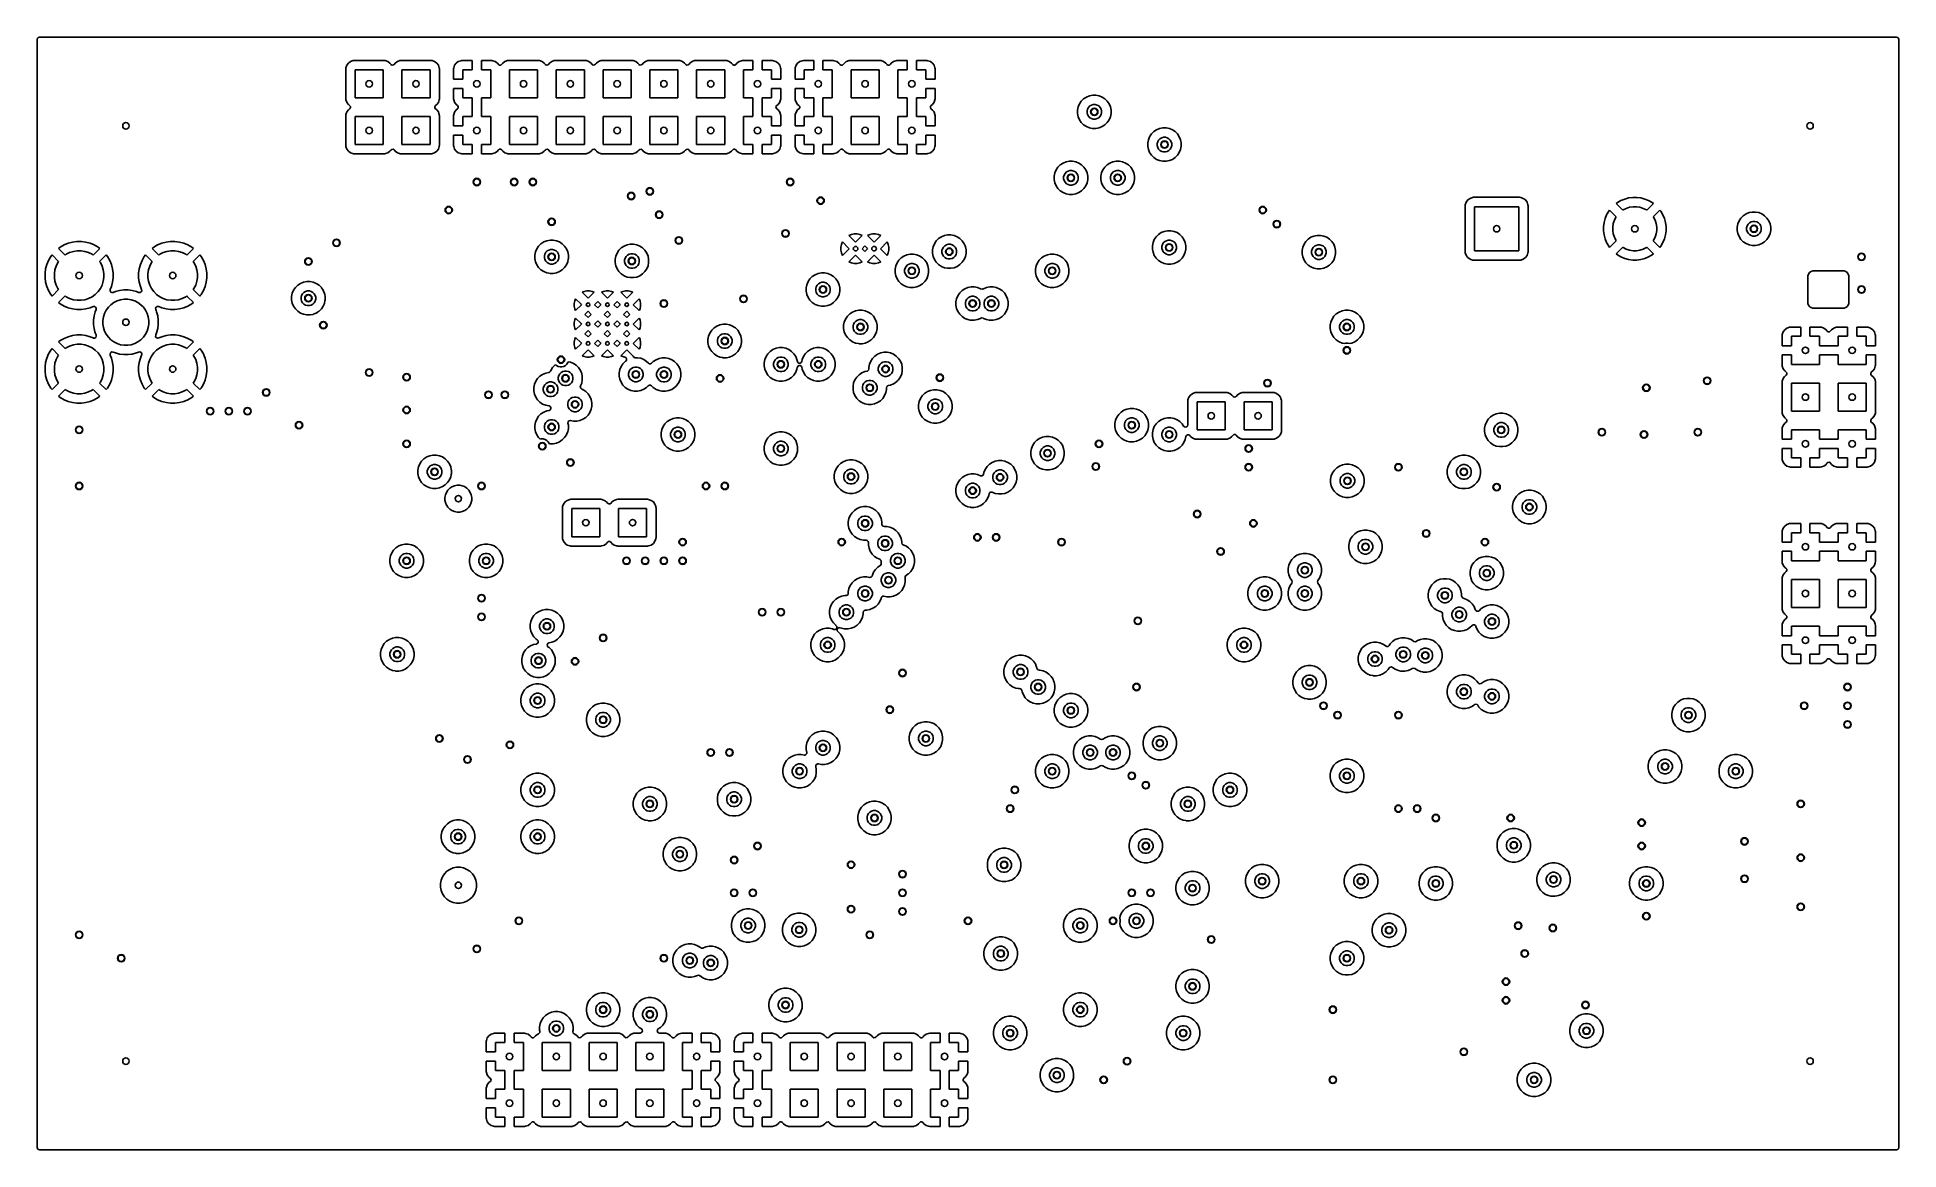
# Model space of a CAD drawing. Extents: x -2.18 to 1.8, y 0.44 to 2.81.
import ezdxf

# ---------------------------------------------------------------- set-up
doc = ezdxf.new("R2010")
doc.units = 0
doc.header["$MEASUREMENT"] = 0
doc.layers.add('BLACK', color=7, linetype='CONTINUOUS')

msp = doc.modelspace()

# ---------------------------------------------------------------- linework, layer by layer
at = {"layer": 'BLACK', "linetype": 'CONTINUOUS'}
for p, q in [((-2.1796, 2.8097), (-2.1788, 2.8123)), ((-2.1796, 2.7469), (-2.1796, 2.8097)), ((-2.1788, 2.8123), (-2.1767, 2.8141)), ((-2.1767, 2.8141), (-2.1747, 2.8146)), ((-2.1747, 2.8146), (0.9998, 2.8146)), ((0.9998, 2.8146), (1.3998, 2.8146)), ((1.3998, 2.8146), (1.7947, 2.8146)), ((1.7947, 2.8146), (1.7973, 2.8138)), ((1.7973, 2.8138), (1.7991, 2.8117)), ((1.7991, 2.8117), (1.7996, 2.8097)), ((1.7996, 2.8097), (1.7996, 0.4403)), ((-2.1796, 2.5174), (-2.1796, 2.7469)), ((-1.5198, 2.7493), (-1.52, 2.7469)), ((-1.52, 2.7469), (-1.52, 2.6831)), ((-1.5178, 2.7547), (-1.5198, 2.7493)), ((-1.5198, 2.7493), (-1.5198, 2.7493)), ((-1.5143, 2.7593), (-1.5178, 2.7547)), ((-1.5097, 2.7628), (-1.5143, 2.7593)), ((-1.5043, 2.7648), (-1.5097, 2.7628)), ((-1.5019, 2.765), (-1.5043, 2.7648)), ((-1.5043, 2.7648), (-1.5043, 2.7648)), ((-1.4381, 2.765), (-1.5019, 2.765)), ((-1.5019, 2.765), (-1.5019, 2.765)), ((-1.4357, 2.7648), (-1.4381, 2.765)), ((-1.4381, 2.765), (-1.4381, 2.765)), ((-1.4303, 2.7628), (-1.4357, 2.7648)), ((-1.4257, 2.7593), (-1.4303, 2.7628)), ((-1.4239, 2.7569), (-1.4257, 2.7593)), ((-1.4257, 2.7593), (-1.4257, 2.7593)), ((-1.4257, 2.7593), (-1.4257, 2.7593)), ((-1.4235, 2.7564), (-1.4239, 2.7569)), ((-1.421, 2.7551), (-1.4235, 2.7564)), ((-1.4183, 2.7553), (-1.421, 2.7551)), ((-1.4161, 2.7569), (-1.4183, 2.7553)), ((-1.4143, 2.7593), (-1.4161, 2.7569)), ((-1.4097, 2.7628), (-1.4143, 2.7593)), ((-1.4043, 2.7648), (-1.4097, 2.7628)), ((-1.4019, 2.765), (-1.4043, 2.7648)), ((-1.4043, 2.7648), (-1.4043, 2.7648)), ((-1.3381, 2.765), (-1.4019, 2.765)), ((-1.4019, 2.765), (-1.4019, 2.765)), ((-1.3357, 2.7648), (-1.3381, 2.765)), ((-1.3381, 2.765), (-1.3381, 2.765)), ((-1.3303, 2.7628), (-1.3357, 2.7648)), ((-1.3257, 2.7593), (-1.3303, 2.7628)), ((-1.3222, 2.7547), (-1.3257, 2.7593)), ((-1.3202, 2.7493), (-1.3222, 2.7547)), ((-1.3201, 2.7481), (-1.3202, 2.7493)), ((-1.32, 2.7469), (-1.3201, 2.7481)), ((-1.32, 2.6831), (-1.32, 2.7469)), ((-1.32, 2.7469), (-1.32, 2.7469)), ((-1.32, 2.7469), (-1.32, 2.7469)), ((-1.2894, 2.7492), (-1.2897, 2.7469)), ((-1.2897, 2.7469), (-1.2897, 2.7248)), ((-1.2875, 2.7545), (-1.2894, 2.7492)), ((-1.2894, 2.7492), (-1.2894, 2.7492)), ((-1.2841, 2.7591), (-1.2875, 2.7545)), ((-1.2875, 2.7545), (-1.2875, 2.7545)), ((-1.2795, 2.7625), (-1.2841, 2.7591)), ((-1.2841, 2.7591), (-1.2841, 2.7591)), ((-1.2742, 2.7644), (-1.2795, 2.7625)), ((-1.2795, 2.7625), (-1.2795, 2.7625)), ((-1.2719, 2.7647), (-1.2742, 2.7644)), ((-1.2742, 2.7644), (-1.2742, 2.7644)), ((-1.2498, 2.7647), (-1.2719, 2.7647)), ((-1.2498, 2.745), (-1.2498, 2.7647)), ((-1.2081, 2.7647), (-1.2302, 2.7647)), ((-1.2302, 2.7647), (-1.2302, 2.745)), ((-1.2058, 2.7644), (-1.2081, 2.7647)), ((-1.2005, 2.7625), (-1.2058, 2.7644)), ((-1.2058, 2.7644), (-1.2058, 2.7644)), ((-1.1959, 2.7591), (-1.2005, 2.7625)), ((-1.2005, 2.7625), (-1.2005, 2.7625)), ((-1.1941, 2.7566), (-1.1959, 2.7591)), ((-1.1937, 2.7561), (-1.1941, 2.7566)), ((-1.1912, 2.7548), (-1.1937, 2.7561)), ((-1.1885, 2.755), (-1.1912, 2.7548)), ((-1.1863, 2.7566), (-1.1885, 2.755)), ((-1.1843, 2.7593), (-1.1863, 2.7566)), ((-1.1801, 2.7625), (-1.1843, 2.7593)), ((-1.1843, 2.7593), (-1.1843, 2.7593)), ((-1.1843, 2.7593), (-1.1843, 2.7593)), ((-1.1797, 2.7628), (-1.1801, 2.7625)), ((-1.1743, 2.7648), (-1.1797, 2.7628)), ((-1.1719, 2.765), (-1.1743, 2.7648)), ((-1.1743, 2.7648), (-1.1743, 2.7648)), ((-1.1081, 2.765), (-1.1719, 2.765)), ((-1.1719, 2.765), (-1.1719, 2.765)), ((-1.1057, 2.7648), (-1.1081, 2.765)), ((-1.1081, 2.765), (-1.1081, 2.765)), ((-1.1003, 2.7628), (-1.1057, 2.7648)), ((-1.0957, 2.7593), (-1.1003, 2.7628)), ((-1.0939, 2.7569), (-1.0957, 2.7593)), ((-1.0957, 2.7593), (-1.0957, 2.7593)), ((-1.0957, 2.7593), (-1.0957, 2.7593)), ((-1.0935, 2.7564), (-1.0939, 2.7569)), ((-1.091, 2.7551), (-1.0935, 2.7564)), ((-1.0883, 2.7553), (-1.091, 2.7551)), ((-1.0861, 2.7569), (-1.0883, 2.7553)), ((-1.0843, 2.7593), (-1.0861, 2.7569)), ((-1.0797, 2.7628), (-1.0843, 2.7593)), ((-1.0743, 2.7648), (-1.0797, 2.7628)), ((-1.0719, 2.765), (-1.0743, 2.7648)), ((-1.0743, 2.7648), (-1.0743, 2.7648)), ((-1.0081, 2.765), (-1.0719, 2.765)), ((-1.0719, 2.765), (-1.0719, 2.765)), ((-1.0057, 2.7648), (-1.0081, 2.765)), ((-1.0081, 2.765), (-1.0081, 2.765)), ((-1.0003, 2.7628), (-1.0057, 2.7648)), ((-0.9957, 2.7593), (-1.0003, 2.7628)), ((-0.9939, 2.7569), (-0.9957, 2.7593)), ((-0.9957, 2.7593), (-0.9957, 2.7593)), ((-0.9957, 2.7593), (-0.9957, 2.7593)), ((-0.9935, 2.7564), (-0.9939, 2.7569)), ((-0.991, 2.7551), (-0.9935, 2.7564)), ((-0.9883, 2.7553), (-0.991, 2.7551)), ((-0.9861, 2.7569), (-0.9883, 2.7553)), ((-0.9843, 2.7593), (-0.9861, 2.7569)), ((-0.9797, 2.7628), (-0.9843, 2.7593)), ((-0.9743, 2.7648), (-0.9797, 2.7628)), ((-0.9719, 2.765), (-0.9743, 2.7648)), ((-0.9743, 2.7648), (-0.9743, 2.7648)), ((-0.9081, 2.765), (-0.9719, 2.765)), ((-0.9719, 2.765), (-0.9719, 2.765)), ((-0.9057, 2.7648), (-0.9081, 2.765)), ((-0.9081, 2.765), (-0.9081, 2.765)), ((-0.9003, 2.7628), (-0.9057, 2.7648)), ((-0.8957, 2.7593), (-0.9003, 2.7628)), ((-0.8939, 2.7569), (-0.8957, 2.7593)), ((-0.8957, 2.7593), (-0.8957, 2.7593)), ((-0.8957, 2.7593), (-0.8957, 2.7593)), ((-0.8935, 2.7564), (-0.8939, 2.7569)), ((-0.891, 2.7551), (-0.8935, 2.7564)), ((-0.8883, 2.7553), (-0.891, 2.7551)), ((-0.8861, 2.7569), (-0.8883, 2.7553)), ((-0.8843, 2.7593), (-0.8861, 2.7569)), ((-0.8797, 2.7628), (-0.8843, 2.7593)), ((-0.8743, 2.7648), (-0.8797, 2.7628)), ((-0.8719, 2.765), (-0.8743, 2.7648)), ((-0.8743, 2.7648), (-0.8743, 2.7648)), ((-0.8081, 2.765), (-0.8719, 2.765)), ((-0.8719, 2.765), (-0.8719, 2.765)), ((-0.8057, 2.7648), (-0.8081, 2.765)), ((-0.8081, 2.765), (-0.8081, 2.765)), ((-0.8003, 2.7628), (-0.8057, 2.7648)), ((-0.7957, 2.7593), (-0.8003, 2.7628)), ((-0.7939, 2.7569), (-0.7957, 2.7593)), ((-0.7957, 2.7593), (-0.7957, 2.7593)), ((-0.7957, 2.7593), (-0.7957, 2.7593)), ((-0.7935, 2.7564), (-0.7939, 2.7569)), ((-0.791, 2.7551), (-0.7935, 2.7564)), ((-0.7883, 2.7553), (-0.791, 2.7551)), ((-0.7861, 2.7569), (-0.7883, 2.7553)), ((-0.7843, 2.7593), (-0.7861, 2.7569)), ((-0.7797, 2.7628), (-0.7843, 2.7593)), ((-0.7743, 2.7648), (-0.7797, 2.7628)), ((-0.7719, 2.765), (-0.7743, 2.7648)), ((-0.7743, 2.7648), (-0.7743, 2.7648)), ((-0.7081, 2.765), (-0.7719, 2.765)), ((-0.7719, 2.765), (-0.7719, 2.765)), ((-0.7057, 2.7648), (-0.7081, 2.765)), ((-0.7081, 2.765), (-0.7081, 2.765)), ((-0.7003, 2.7628), (-0.7057, 2.7648)), ((-0.6957, 2.7593), (-0.7003, 2.7628)), ((-0.6937, 2.7566), (-0.6957, 2.7593)), ((-0.6932, 2.7561), (-0.6937, 2.7566)), ((-0.6908, 2.7548), (-0.6932, 2.7561)), ((-0.6881, 2.755), (-0.6908, 2.7548)), ((-0.6859, 2.7566), (-0.6881, 2.755)), ((-0.6841, 2.7591), (-0.6859, 2.7566)), ((-0.6795, 2.7625), (-0.6841, 2.7591)), ((-0.6742, 2.7644), (-0.6795, 2.7625)), ((-0.6795, 2.7625), (-0.6795, 2.7625)), ((-0.6719, 2.7647), (-0.6742, 2.7644)), ((-0.6742, 2.7644), (-0.6742, 2.7644)), ((-0.6498, 2.7647), (-0.6719, 2.7647)), ((-0.6498, 2.745), (-0.6498, 2.7647)), ((-0.6081, 2.7647), (-0.6302, 2.7647)), ((-0.6302, 2.7647), (-0.6302, 2.745)), ((-0.6058, 2.7644), (-0.6081, 2.7647)), ((-0.6005, 2.7625), (-0.6058, 2.7644)), ((-0.6058, 2.7644), (-0.6058, 2.7644)), ((-0.5959, 2.7591), (-0.6005, 2.7625)), ((-0.6005, 2.7625), (-0.6005, 2.7625)), ((-0.5925, 2.7545), (-0.5959, 2.7591)), ((-0.5959, 2.7591), (-0.5959, 2.7591)), ((-0.5906, 2.7492), (-0.5925, 2.7545)), ((-0.5925, 2.7545), (-0.5925, 2.7545)), ((-0.5903, 2.7469), (-0.5906, 2.7492)), ((-0.5906, 2.7492), (-0.5906, 2.7492)), ((-0.5903, 2.7248), (-0.5903, 2.7469)), ((-0.5903, 2.7469), (-0.5903, 2.7469)), ((-0.5594, 2.7492), (-0.5597, 2.7469)), ((-0.5597, 2.7469), (-0.5597, 2.7248)), ((-0.5575, 2.7545), (-0.5594, 2.7492)), ((-0.5594, 2.7492), (-0.5594, 2.7492)), ((-0.5541, 2.7591), (-0.5575, 2.7545)), ((-0.5575, 2.7545), (-0.5575, 2.7545)), ((-0.5495, 2.7625), (-0.5541, 2.7591)), ((-0.5541, 2.7591), (-0.5541, 2.7591)), ((-0.5442, 2.7644), (-0.5495, 2.7625)), ((-0.5495, 2.7625), (-0.5495, 2.7625)), ((-0.5419, 2.7647), (-0.5442, 2.7644)), ((-0.5442, 2.7644), (-0.5442, 2.7644)), ((-0.5198, 2.7647), (-0.5419, 2.7647)), ((-0.5198, 2.745), (-0.5198, 2.7647)), ((-0.4781, 2.7647), (-0.5002, 2.7647)), ((-0.5002, 2.7647), (-0.5002, 2.745)), ((-0.4758, 2.7644), (-0.4781, 2.7647)), ((-0.4705, 2.7625), (-0.4758, 2.7644)), ((-0.4758, 2.7644), (-0.4758, 2.7644)), ((-0.4659, 2.7591), (-0.4705, 2.7625)), ((-0.4705, 2.7625), (-0.4705, 2.7625)), ((-0.4641, 2.7566), (-0.4659, 2.7591)), ((-0.4637, 2.7561), (-0.4641, 2.7566)), ((-0.4612, 2.7548), (-0.4637, 2.7561)), ((-0.4585, 2.755), (-0.4612, 2.7548)), ((-0.4563, 2.7566), (-0.4585, 2.755)), ((-0.4543, 2.7593), (-0.4563, 2.7566)), ((-0.4501, 2.7625), (-0.4543, 2.7593)), ((-0.4543, 2.7593), (-0.4543, 2.7593)), ((-0.4543, 2.7593), (-0.4543, 2.7593)), ((-0.4497, 2.7628), (-0.4501, 2.7625)), ((-0.4443, 2.7648), (-0.4497, 2.7628)), ((-0.4419, 2.765), (-0.4443, 2.7648)), ((-0.4443, 2.7648), (-0.4443, 2.7648)), ((-0.3781, 2.765), (-0.4419, 2.765)), ((-0.4419, 2.765), (-0.4419, 2.765)), ((-0.3757, 2.7648), (-0.3781, 2.765)), ((-0.3781, 2.765), (-0.3781, 2.765)), ((-0.3703, 2.7628), (-0.3757, 2.7648)), ((-0.3657, 2.7593), (-0.3703, 2.7628)), ((-0.3637, 2.7566), (-0.3657, 2.7593)), ((-0.3632, 2.7561), (-0.3637, 2.7566)), ((-0.3608, 2.7548), (-0.3632, 2.7561)), ((-0.3581, 2.755), (-0.3608, 2.7548)), ((-0.3559, 2.7566), (-0.3581, 2.755)), ((-0.3541, 2.7591), (-0.3559, 2.7566)), ((-0.3495, 2.7625), (-0.3541, 2.7591)), ((-0.3442, 2.7644), (-0.3495, 2.7625)), ((-0.3495, 2.7625), (-0.3495, 2.7625)), ((-0.3419, 2.7647), (-0.3442, 2.7644)), ((-0.3442, 2.7644), (-0.3442, 2.7644)), ((-0.3198, 2.7647), (-0.3419, 2.7647)), ((-0.3198, 2.745), (-0.3198, 2.7647)), ((-0.2781, 2.7647), (-0.3002, 2.7647)), ((-0.3002, 2.7647), (-0.3002, 2.745)), ((-0.2758, 2.7644), (-0.2781, 2.7647)), ((-0.2705, 2.7625), (-0.2758, 2.7644)), ((-0.2758, 2.7644), (-0.2758, 2.7644)), ((-0.2659, 2.7591), (-0.2705, 2.7625)), ((-0.2705, 2.7625), (-0.2705, 2.7625)), ((-0.2625, 2.7545), (-0.2659, 2.7591)), ((-0.2659, 2.7591), (-0.2659, 2.7591)), ((-0.2606, 2.7492), (-0.2625, 2.7545)), ((-0.2625, 2.7545), (-0.2625, 2.7545)), ((-0.2603, 2.7469), (-0.2606, 2.7492)), ((-0.2606, 2.7492), (-0.2606, 2.7492)), ((-0.2603, 2.7248), (-0.2603, 2.7469)), ((-0.2603, 2.7469), (-0.2603, 2.7469)), ((-1.5, 2.685), (-1.5, 2.745)), ((-1.5, 2.745), (-1.44, 2.745)), ((-1.44, 2.745), (-1.44, 2.685)), ((-1.4, 2.685), (-1.4, 2.745)), ((-1.4, 2.745), (-1.34, 2.745)), ((-1.34, 2.745), (-1.34, 2.685)), ((-1.2897, 2.7248), (-1.27, 2.7248)), ((-1.27, 2.7248), (-1.27, 2.745)), ((-1.27, 2.745), (-1.2498, 2.745)), ((-1.2302, 2.745), (-1.21, 2.745)), ((-1.21, 2.745), (-1.21, 2.685)), ((-1.17, 2.685), (-1.17, 2.745)), ((-1.17, 2.745), (-1.11, 2.745)), ((-1.11, 2.745), (-1.11, 2.685)), ((-1.07, 2.685), (-1.07, 2.745)), ((-1.07, 2.745), (-1.01, 2.745)), ((-1.01, 2.745), (-1.01, 2.685)), ((-0.97, 2.685), (-0.97, 2.745)), ((-0.97, 2.745), (-0.91, 2.745)), ((-0.91, 2.745), (-0.91, 2.685)), ((-0.87, 2.685), (-0.87, 2.745)), ((-0.87, 2.745), (-0.81, 2.745)), ((-0.81, 2.745), (-0.81, 2.685)), ((-0.77, 2.685), (-0.77, 2.745)), ((-0.77, 2.745), (-0.71, 2.745)), ((-0.71, 2.745), (-0.71, 2.685)), ((-0.67, 2.685), (-0.67, 2.745)), ((-0.67, 2.745), (-0.6498, 2.745)), ((-0.6302, 2.745), (-0.61, 2.745)), ((-0.61, 2.745), (-0.61, 2.7248)), ((-0.61, 2.7248), (-0.5903, 2.7248)), ((-0.5597, 2.7248), (-0.54, 2.7248)), ((-0.54, 2.7248), (-0.54, 2.745)), ((-0.54, 2.745), (-0.5198, 2.745)), ((-0.5002, 2.745), (-0.48, 2.745)), ((-0.48, 2.745), (-0.48, 2.685)), ((-0.44, 2.685), (-0.44, 2.745)), ((-0.44, 2.745), (-0.38, 2.745)), ((-0.38, 2.745), (-0.38, 2.685)), ((-0.34, 2.685), (-0.34, 2.745)), ((-0.34, 2.745), (-0.3198, 2.745)), ((-0.3002, 2.745), (-0.28, 2.745)), ((-0.28, 2.745), (-0.28, 2.7248)), ((-0.28, 2.7248), (-0.2603, 2.7248)), ((-1.52, 2.6831), (-1.5198, 2.6807)), ((-1.5198, 2.6807), (-1.5198, 2.6807)), ((-1.5198, 2.6807), (-1.5178, 2.6755)), ((-1.5178, 2.6755), (-1.5178, 2.6753)), ((-1.5178, 2.6753), (-1.5143, 2.6707)), ((-1.5143, 2.6707), (-1.5143, 2.6707)), ((-1.5143, 2.6707), (-1.5143, 2.6707)), ((-1.5143, 2.6707), (-1.5119, 2.6689)), ((-1.5119, 2.6689), (-1.5103, 2.6667)), ((-1.5103, 2.6667), (-1.5101, 2.664)), ((-1.44, 2.685), (-1.5, 2.685)), ((-1.34, 2.685), (-1.4, 2.685)), ((-1.3299, 2.666), (-1.3286, 2.6685)), ((-1.3286, 2.6685), (-1.3281, 2.6689)), ((-1.3281, 2.6689), (-1.3257, 2.6707)), ((-1.3257, 2.6707), (-1.3222, 2.6753)), ((-1.3222, 2.6753), (-1.3202, 2.6807)), ((-1.3202, 2.6807), (-1.32, 2.6828)), ((-1.32, 2.6828), (-1.32, 2.6831)), ((-1.32, 2.6831), (-1.32, 2.6831)), ((-1.2897, 2.7052), (-1.2897, 2.6831)), ((-1.27, 2.7052), (-1.2897, 2.7052)), ((-1.2897, 2.6831), (-1.2894, 2.6808)), ((-1.2894, 2.6808), (-1.2894, 2.6808)), ((-1.2894, 2.6808), (-1.2875, 2.6755)), ((-1.2875, 2.6755), (-1.2875, 2.6755)), ((-1.2875, 2.6755), (-1.2841, 2.6709)), ((-1.2841, 2.6709), (-1.2814, 2.6689)), ((-1.2814, 2.6689), (-1.2797, 2.6667)), ((-1.2797, 2.6667), (-1.2795, 2.664)), ((-1.27, 2.685), (-1.27, 2.7052)), ((-1.2498, 2.685), (-1.27, 2.685)), ((-1.2498, 2.645), (-1.2498, 2.685)), ((-1.21, 2.685), (-1.2302, 2.685)), ((-1.2302, 2.685), (-1.2302, 2.645)), ((-1.11, 2.685), (-1.17, 2.685)), ((-1.01, 2.685), (-1.07, 2.685)), ((-0.91, 2.685), (-0.97, 2.685)), ((-0.81, 2.685), (-0.87, 2.685)), ((-0.71, 2.685), (-0.77, 2.685)), ((-0.6498, 2.685), (-0.67, 2.685)), ((-0.6498, 2.645), (-0.6498, 2.685)), ((-0.61, 2.685), (-0.6302, 2.685)), ((-0.6302, 2.685), (-0.6302, 2.645)), ((-0.5903, 2.7052), (-0.61, 2.7052)), ((-0.61, 2.7052), (-0.61, 2.685)), ((-0.6005, 2.666), (-0.5992, 2.6685)), ((-0.5992, 2.6685), (-0.5986, 2.6689)), ((-0.5986, 2.6689), (-0.5959, 2.6709)), ((-0.5959, 2.6709), (-0.5925, 2.6755)), ((-0.5925, 2.6755), (-0.5906, 2.6808)), ((-0.5925, 2.6755), (-0.5925, 2.6755)), ((-0.5906, 2.6808), (-0.5903, 2.6831)), ((-0.5906, 2.6808), (-0.5906, 2.6808)), ((-0.5903, 2.6831), (-0.5903, 2.7052)), ((-0.5903, 2.6831), (-0.5903, 2.6831)), ((-0.5597, 2.7052), (-0.5597, 2.6831)), ((-0.54, 2.7052), (-0.5597, 2.7052)), ((-0.5597, 2.6831), (-0.5594, 2.6808)), ((-0.5594, 2.6808), (-0.5594, 2.6808)), ((-0.5594, 2.6808), (-0.5575, 2.6755)), ((-0.5575, 2.6755), (-0.5575, 2.6755)), ((-0.5575, 2.6755), (-0.5541, 2.6709)), ((-0.5541, 2.6709), (-0.5514, 2.6689)), ((-0.5514, 2.6689), (-0.5497, 2.6667)), ((-0.5497, 2.6667), (-0.5495, 2.664)), ((-0.54, 2.685), (-0.54, 2.7052)), ((-0.5198, 2.685), (-0.54, 2.685)), ((-0.5198, 2.645), (-0.5198, 2.685)), ((-0.48, 2.685), (-0.5002, 2.685)), ((-0.5002, 2.685), (-0.5002, 2.645)), ((-0.38, 2.685), (-0.44, 2.685)), ((-0.3198, 2.685), (-0.34, 2.685)), ((-0.3198, 2.645), (-0.3198, 2.685)), ((-0.28, 2.685), (-0.3002, 2.685)), ((-0.3002, 2.685), (-0.3002, 2.645)), ((-0.2603, 2.7052), (-0.28, 2.7052)), ((-0.28, 2.7052), (-0.28, 2.685)), ((-0.2705, 2.666), (-0.2703, 2.6664)), ((-0.2703, 2.6668), (-0.2697, 2.6676)), ((-0.2703, 2.6664), (-0.2703, 2.6668)), ((-0.2697, 2.6676), (-0.2692, 2.6685)), ((-0.2692, 2.6685), (-0.2686, 2.6689)), ((-0.2686, 2.6689), (-0.2659, 2.6709)), ((-0.2659, 2.6709), (-0.2625, 2.6755)), ((-0.2625, 2.6755), (-0.2606, 2.6808)), ((-0.2625, 2.6755), (-0.2625, 2.6755)), ((-0.2606, 2.6808), (-0.2603, 2.6831)), ((-0.2606, 2.6808), (-0.2606, 2.6808)), ((-0.2603, 2.6831), (-0.2603, 2.7052)), ((-0.2603, 2.6831), (-0.2603, 2.6831)), ((0.0483, 2.6719), (0.0456, 2.6654)), ((0.0522, 2.6778), (0.0483, 2.6719)), ((0.0483, 2.6719), (0.0483, 2.6719)), ((0.0572, 2.6828), (0.0522, 2.6778)), ((0.0522, 2.6778), (0.0522, 2.6778)), ((0.0631, 2.6867), (0.0572, 2.6828)), ((0.0572, 2.6828), (0.0572, 2.6828)), ((0.0696, 2.6894), (0.0631, 2.6867)), ((0.0631, 2.6867), (0.0631, 2.6867)), ((0.0675, 2.6646), (0.0704, 2.6675)), ((0.0765, 2.6908), (0.0696, 2.6894)), ((0.0696, 2.6894), (0.0696, 2.6894)), ((0.0704, 2.6675), (0.074, 2.6695)), ((0.074, 2.6695), (0.0779, 2.6706)), ((0.0835, 2.6908), (0.0765, 2.6908)), ((0.0765, 2.6908), (0.0765, 2.6908)), ((0.0779, 2.6706), (0.0821, 2.6706)), ((0.0821, 2.6706), (0.086, 2.6695)), ((0.0904, 2.6894), (0.0835, 2.6908)), ((0.0835, 2.6908), (0.0835, 2.6908)), ((0.086, 2.6695), (0.0896, 2.6675)), ((0.0896, 2.6675), (0.0925, 2.6646)), ((0.0969, 2.6867), (0.0904, 2.6894)), ((0.0904, 2.6894), (0.0904, 2.6894)), ((0.1028, 2.6828), (0.0969, 2.6867)), ((0.0969, 2.6867), (0.0969, 2.6867)), ((0.1078, 2.6778), (0.1028, 2.6828)), ((0.1028, 2.6828), (0.1028, 2.6828)), ((0.1117, 2.6719), (0.1078, 2.6778)), ((0.1078, 2.6778), (0.1078, 2.6778)), ((0.1144, 2.6654), (0.1117, 2.6719)), ((0.1117, 2.6719), (0.1117, 2.6719)), ((0.1117, 2.6719), (0.1117, 2.6719)), ((-1.5198, 2.6493), (-1.52, 2.6469)), ((-1.52, 2.6469), (-1.52, 2.5831)), ((-1.5178, 2.6547), (-1.5198, 2.6493)), ((-1.5198, 2.6493), (-1.5198, 2.6493)), ((-1.5143, 2.6593), (-1.5178, 2.6547)), ((-1.5119, 2.6611), (-1.5143, 2.6593)), ((-1.5114, 2.6615), (-1.5119, 2.6611)), ((-1.5101, 2.664), (-1.5114, 2.6615)), ((-1.5, 2.585), (-1.5, 2.645)), ((-1.5, 2.645), (-1.44, 2.645)), ((-1.44, 2.645), (-1.44, 2.585)), ((-1.4, 2.585), (-1.4, 2.645)), ((-1.4, 2.645), (-1.34, 2.645)), ((-1.34, 2.645), (-1.34, 2.585)), ((-1.3297, 2.6633), (-1.3299, 2.666)), ((-1.3281, 2.6611), (-1.3297, 2.6633)), ((-1.3257, 2.6593), (-1.3281, 2.6611)), ((-1.3222, 2.6547), (-1.3257, 2.6593)), ((-1.3211, 2.6517), (-1.3222, 2.6547)), ((-1.321, 2.6515), (-1.3211, 2.6517)), ((-1.3202, 2.6493), (-1.321, 2.6515)), ((-1.3201, 2.6481), (-1.3202, 2.6493)), ((-1.32, 2.6469), (-1.3201, 2.6481)), ((-1.32, 2.5831), (-1.32, 2.6469)), ((-1.32, 2.6469), (-1.32, 2.6469)), ((-1.2894, 2.6492), (-1.2897, 2.6469)), ((-1.2897, 2.6469), (-1.2897, 2.6248)), ((-1.2875, 2.6545), (-1.2894, 2.6492)), ((-1.2894, 2.6492), (-1.2894, 2.6492)), ((-1.2841, 2.6591), (-1.2875, 2.6545)), ((-1.2875, 2.6545), (-1.2875, 2.6545)), ((-1.2814, 2.6611), (-1.2841, 2.6591)), ((-1.2808, 2.6615), (-1.2814, 2.6611)), ((-1.2795, 2.664), (-1.2808, 2.6615)), ((-1.27, 2.6248), (-1.27, 2.645)), ((-1.27, 2.645), (-1.2498, 2.645)), ((-1.2302, 2.645), (-1.21, 2.645)), ((-1.21, 2.645), (-1.21, 2.585)), ((-1.17, 2.585), (-1.17, 2.645)), ((-1.17, 2.645), (-1.11, 2.645)), ((-1.11, 2.645), (-1.11, 2.585)), ((-1.07, 2.585), (-1.07, 2.645)), ((-1.07, 2.645), (-1.01, 2.645)), ((-1.01, 2.645), (-1.01, 2.585)), ((-0.97, 2.585), (-0.97, 2.645)), ((-0.97, 2.645), (-0.91, 2.645)), ((-0.91, 2.645), (-0.91, 2.585)), ((-0.87, 2.585), (-0.87, 2.645)), ((-0.87, 2.645), (-0.81, 2.645)), ((-0.81, 2.645), (-0.81, 2.585)), ((-0.77, 2.585), (-0.77, 2.645)), ((-0.77, 2.645), (-0.71, 2.645)), ((-0.71, 2.645), (-0.71, 2.585)), ((-0.67, 2.585), (-0.67, 2.645)), ((-0.67, 2.645), (-0.6498, 2.645)), ((-0.6302, 2.645), (-0.61, 2.645)), ((-0.61, 2.645), (-0.61, 2.6248)), ((-0.6003, 2.6633), (-0.6005, 2.666)), ((-0.5986, 2.6611), (-0.6003, 2.6633)), ((-0.5959, 2.6591), (-0.5986, 2.6611)), ((-0.5925, 2.6545), (-0.5959, 2.6591)), ((-0.5906, 2.6492), (-0.5925, 2.6545)), ((-0.5925, 2.6545), (-0.5925, 2.6545)), ((-0.5903, 2.6469), (-0.5906, 2.6492)), ((-0.5906, 2.6492), (-0.5906, 2.6492)), ((-0.5903, 2.6248), (-0.5903, 2.6469)), ((-0.5903, 2.6469), (-0.5903, 2.6469)), ((-0.5594, 2.6492), (-0.5597, 2.6469)), ((-0.5597, 2.6469), (-0.5597, 2.6248)), ((-0.5575, 2.6545), (-0.5594, 2.6492)), ((-0.5594, 2.6492), (-0.5594, 2.6492)), ((-0.5541, 2.6591), (-0.5575, 2.6545)), ((-0.5575, 2.6545), (-0.5575, 2.6545)), ((-0.5514, 2.6611), (-0.5541, 2.6591)), ((-0.5508, 2.6615), (-0.5514, 2.6611)), ((-0.5495, 2.664), (-0.5508, 2.6615)), ((-0.54, 2.6248), (-0.54, 2.645)), ((-0.54, 2.645), (-0.5198, 2.645)), ((-0.5002, 2.645), (-0.48, 2.645)), ((-0.48, 2.645), (-0.48, 2.585)), ((-0.44, 2.585), (-0.44, 2.645)), ((-0.44, 2.645), (-0.38, 2.645)), ((-0.38, 2.645), (-0.38, 2.585)), ((-0.34, 2.585), (-0.34, 2.645)), ((-0.34, 2.645), (-0.3198, 2.645)), ((-0.3002, 2.645), (-0.28, 2.645)), ((-0.28, 2.645), (-0.28, 2.6248)), ((-0.2704, 2.665), (-0.2705, 2.666)), ((-0.2705, 2.664), (-0.2704, 2.665)), ((-0.2703, 2.6637), (-0.2705, 2.664)), ((-0.2703, 2.6633), (-0.2703, 2.6637)), ((-0.2697, 2.6625), (-0.2703, 2.6633)), ((-0.2692, 2.6616), (-0.2697, 2.6625)), ((-0.2662, 2.6585), (-0.2692, 2.6616)), ((-0.2633, 2.6556), (-0.2662, 2.6585)), ((-0.2625, 2.6545), (-0.2633, 2.6556)), ((-0.2606, 2.6492), (-0.2625, 2.6545)), ((-0.2625, 2.6545), (-0.2625, 2.6545)), ((-0.2603, 2.6469), (-0.2606, 2.6492)), ((-0.2606, 2.6492), (-0.2606, 2.6492)), ((-0.2603, 2.6248), (-0.2603, 2.6469)), ((-0.2603, 2.6469), (-0.2603, 2.6469)), ((0.0456, 2.6654), (0.0442, 2.6585)), ((0.0442, 2.6585), (0.0442, 2.6515)), ((0.0442, 2.6515), (0.0456, 2.6446)), ((0.0456, 2.6654), (0.0456, 2.6654)), ((0.0456, 2.6446), (0.0456, 2.6446)), ((0.0456, 2.6446), (0.0483, 2.6381)), ((0.0483, 2.6381), (0.0483, 2.6381)), ((0.0483, 2.6381), (0.0522, 2.6322)), ((0.0522, 2.6322), (0.0522, 2.6322)), ((0.0522, 2.6322), (0.0572, 2.6272)), ((0.0572, 2.6272), (0.0572, 2.6272)), ((0.0572, 2.6272), (0.0631, 2.6233)), ((0.0644, 2.6571), (0.0655, 2.661)), ((0.0644, 2.6529), (0.0644, 2.6571)), ((0.0655, 2.649), (0.0644, 2.6529)), ((0.0655, 2.661), (0.0675, 2.6646)), ((0.0675, 2.6454), (0.0655, 2.649)), ((0.0704, 2.6425), (0.0675, 2.6454)), ((0.074, 2.6405), (0.0704, 2.6425)), ((0.0779, 2.6394), (0.074, 2.6405)), ((0.0821, 2.6394), (0.0779, 2.6394)), ((0.086, 2.6405), (0.0821, 2.6394)), ((0.0896, 2.6425), (0.086, 2.6405)), ((0.0925, 2.6454), (0.0896, 2.6425)), ((0.0925, 2.6646), (0.0945, 2.661)), ((0.0945, 2.649), (0.0925, 2.6454)), ((0.0945, 2.661), (0.0956, 2.6571)), ((0.0956, 2.6529), (0.0945, 2.649)), ((0.0956, 2.6571), (0.0956, 2.6529)), ((0.0969, 2.6233), (0.1028, 2.6272)), ((0.1028, 2.6272), (0.1078, 2.6322)), ((0.1078, 2.6322), (0.1117, 2.6381)), ((0.1117, 2.6381), (0.1144, 2.6446)), ((0.1158, 2.6585), (0.1144, 2.6654)), ((0.1144, 2.6446), (0.1158, 2.6515)), ((0.1158, 2.6515), (0.1158, 2.6585)), ((-1.2897, 2.6248), (-1.27, 2.6248)), ((-1.2897, 2.6052), (-1.2897, 2.5831)), ((-1.27, 2.6052), (-1.2897, 2.6052)), ((-1.27, 2.585), (-1.27, 2.6052)), ((-0.61, 2.6248), (-0.5903, 2.6248)), ((-0.5903, 2.6052), (-0.61, 2.6052)), ((-0.61, 2.6052), (-0.61, 2.585)), ((-0.5903, 2.5831), (-0.5903, 2.6052)), ((-0.5597, 2.6248), (-0.54, 2.6248)), ((-0.5597, 2.6052), (-0.5597, 2.5831)), ((-0.54, 2.6052), (-0.5597, 2.6052)), ((-0.54, 2.585), (-0.54, 2.6052)), ((-0.28, 2.6248), (-0.2603, 2.6248)), ((-0.2603, 2.6052), (-0.28, 2.6052)), ((-0.28, 2.6052), (-0.28, 2.585)), ((-0.2603, 2.5885), (-0.2603, 2.6052)), ((-0.2603, 2.5831), (-0.2603, 2.5885)), ((0.0631, 2.6233), (0.0631, 2.6233)), ((0.0631, 2.6233), (0.0631, 2.6233)), ((0.0631, 2.6233), (0.0696, 2.6206)), ((0.0696, 2.6206), (0.0757, 2.6194)), ((0.0757, 2.6194), (0.0765, 2.6192)), ((0.0765, 2.6192), (0.0765, 2.6192)), ((0.0765, 2.6192), (0.0765, 2.6192)), ((0.0765, 2.6192), (0.0835, 2.6192)), ((0.0835, 2.6192), (0.0904, 2.6206)), ((0.0835, 2.6192), (0.0835, 2.6192)), ((0.0904, 2.6206), (0.0969, 2.6233)), ((0.1956, 2.5954), (0.1942, 2.5885)), ((0.1942, 2.5885), (0.1942, 2.5815)), ((0.1983, 2.6019), (0.1956, 2.5954)), ((0.1956, 2.5954), (0.1956, 2.5954)), ((0.2022, 2.6078), (0.1983, 2.6019)), ((0.1983, 2.6019), (0.1983, 2.6019)), ((0.2072, 2.6128), (0.2022, 2.6078)), ((0.2022, 2.6078), (0.2022, 2.6078)), ((0.2131, 2.6167), (0.2072, 2.6128)), ((0.2072, 2.6128), (0.2072, 2.6128)), ((0.2196, 2.6194), (0.2131, 2.6167)), ((0.2131, 2.6167), (0.2131, 2.6167)), ((0.2144, 2.5871), (0.2155, 2.591)), ((0.2144, 2.5829), (0.2144, 2.5871)), ((0.2155, 2.591), (0.2175, 2.5946)), ((0.2175, 2.5946), (0.2204, 2.5975)), ((0.2265, 2.6208), (0.2196, 2.6194)), ((0.2196, 2.6194), (0.2196, 2.6194)), ((0.2204, 2.5975), (0.224, 2.5995)), ((0.224, 2.5995), (0.2279, 2.6006)), ((0.2335, 2.6208), (0.2265, 2.6208)), ((0.2265, 2.6208), (0.2265, 2.6208)), ((0.2279, 2.6006), (0.2321, 2.6006)), ((0.2321, 2.6006), (0.236, 2.5995)), ((0.2404, 2.6194), (0.2335, 2.6208)), ((0.2335, 2.6208), (0.2335, 2.6208)), ((0.236, 2.5995), (0.2396, 2.5975)), ((0.2396, 2.5975), (0.2425, 2.5946)), ((0.2469, 2.6167), (0.2404, 2.6194)), ((0.2404, 2.6194), (0.2404, 2.6194)), ((0.2425, 2.5946), (0.2445, 2.591)), ((0.2445, 2.591), (0.2456, 2.5871)), ((0.2456, 2.5871), (0.2456, 2.5829)), ((0.2528, 2.6128), (0.2469, 2.6167)), ((0.2469, 2.6167), (0.2469, 2.6167)), ((0.2578, 2.6078), (0.2528, 2.6128)), ((0.2528, 2.6128), (0.2528, 2.6128)), ((0.2617, 2.6019), (0.2578, 2.6078)), ((0.2578, 2.6078), (0.2578, 2.6078)), ((0.2644, 2.5954), (0.2617, 2.6019)), ((0.2617, 2.6019), (0.2617, 2.6019)), ((0.2617, 2.6019), (0.2617, 2.6019)), ((0.2658, 2.5885), (0.2644, 2.5954)), ((0.2658, 2.5815), (0.2658, 2.5885)), ((-1.52, 2.5831), (-1.5198, 2.5807)), ((-1.5198, 2.5807), (-1.5198, 2.5807)), ((-1.5198, 2.5807), (-1.5178, 2.5755)), ((-1.5178, 2.5755), (-1.5178, 2.5753)), ((-1.5178, 2.5753), (-1.5143, 2.5707)), ((-1.5143, 2.5707), (-1.5097, 2.5672)), ((-1.5097, 2.5672), (-1.5052, 2.5656)), ((-1.5052, 2.5656), (-1.5045, 2.5653)), ((-1.5045, 2.5653), (-1.5043, 2.5652)), ((-1.5043, 2.5652), (-1.5032, 2.5651)), ((-1.5032, 2.5651), (-1.5019, 2.565)), ((-1.5019, 2.565), (-1.5019, 2.565)), ((-1.5019, 2.565), (-1.4381, 2.565)), ((-1.44, 2.585), (-1.5, 2.585)), ((-1.4381, 2.565), (-1.437, 2.5651)), ((-1.4381, 2.565), (-1.4381, 2.565)), ((-1.437, 2.5651), (-1.4357, 2.5652)), ((-1.4357, 2.5652), (-1.4355, 2.5653)), ((-1.4355, 2.5653), (-1.4348, 2.5656)), ((-1.4348, 2.5656), (-1.4303, 2.5672)), ((-1.4303, 2.5672), (-1.4257, 2.5707)), ((-1.4257, 2.5707), (-1.4239, 2.5731)), ((-1.4239, 2.5731), (-1.4217, 2.5747)), ((-1.4217, 2.5747), (-1.419, 2.5749)), ((-1.419, 2.5749), (-1.4165, 2.5736)), ((-1.4165, 2.5736), (-1.4161, 2.5731)), ((-1.4161, 2.5731), (-1.4143, 2.5707)), ((-1.4143, 2.5707), (-1.4097, 2.5672)), ((-1.4097, 2.5672), (-1.4052, 2.5656)), ((-1.4052, 2.5656), (-1.4045, 2.5653)), ((-1.4045, 2.5653), (-1.4043, 2.5652)), ((-1.4043, 2.5652), (-1.4032, 2.5651)), ((-1.4032, 2.5651), (-1.4019, 2.565)), ((-1.4019, 2.565), (-1.4019, 2.565)), ((-1.4019, 2.565), (-1.3381, 2.565)), ((-1.34, 2.585), (-1.4, 2.585)), ((-1.3381, 2.565), (-1.337, 2.5651)), ((-1.3381, 2.565), (-1.3381, 2.565)), ((-1.337, 2.5651), (-1.3357, 2.5652)), ((-1.3357, 2.5652), (-1.3355, 2.5653)), ((-1.3355, 2.5653), (-1.3348, 2.5656)), ((-1.3348, 2.5656), (-1.3303, 2.5672)), ((-1.3303, 2.5672), (-1.3257, 2.5707)), ((-1.3257, 2.5707), (-1.3222, 2.5753)), ((-1.3222, 2.5753), (-1.3202, 2.5807)), ((-1.3202, 2.5807), (-1.3201, 2.582)), ((-1.3201, 2.582), (-1.32, 2.5831)), ((-1.32, 2.5831), (-1.32, 2.5831)), ((-1.2897, 2.5831), (-1.2894, 2.5808)), ((-1.2894, 2.5808), (-1.2894, 2.5808)), ((-1.2894, 2.5808), (-1.2875, 2.5755)), ((-1.2875, 2.5755), (-1.2875, 2.5755)), ((-1.2875, 2.5755), (-1.2841, 2.5709)), ((-1.2841, 2.5709), (-1.2841, 2.5709)), ((-1.2841, 2.5709), (-1.2795, 2.5675)), ((-1.2795, 2.5675), (-1.2795, 2.5675)), ((-1.2795, 2.5675), (-1.2742, 2.5656)), ((-1.2742, 2.5656), (-1.2742, 2.5656)), ((-1.2742, 2.5656), (-1.2719, 2.5653)), ((-1.2719, 2.5653), (-1.2719, 2.5653)), ((-1.2719, 2.5653), (-1.2498, 2.5653)), ((-1.2498, 2.585), (-1.27, 2.585)), ((-1.2498, 2.5653), (-1.2498, 2.585)), ((-1.21, 2.585), (-1.2302, 2.585)), ((-1.2302, 2.585), (-1.2302, 2.5653)), ((-1.2302, 2.5653), (-1.2081, 2.5653)), ((-1.2081, 2.5653), (-1.2058, 2.5656)), ((-1.2081, 2.5653), (-1.2081, 2.5653)), ((-1.2058, 2.5656), (-1.2005, 2.5675)), ((-1.2058, 2.5656), (-1.2058, 2.5656)), ((-1.2005, 2.5675), (-1.1959, 2.5709)), ((-1.2005, 2.5675), (-1.2005, 2.5675)), ((-1.1959, 2.5709), (-1.1941, 2.5734)), ((-1.1959, 2.5709), (-1.1959, 2.5709)), ((-1.1941, 2.5734), (-1.1919, 2.575)), ((-1.1919, 2.575), (-1.1892, 2.5752)), ((-1.1892, 2.5752), (-1.1868, 2.5739)), ((-1.1868, 2.5739), (-1.1863, 2.5734)), ((-1.1863, 2.5734), (-1.1843, 2.5707)), ((-1.1843, 2.5707), (-1.1797, 2.5672)), ((-1.1797, 2.5672), (-1.1752, 2.5656)), ((-1.1752, 2.5656), (-1.1745, 2.5653)), ((-1.1745, 2.5653), (-1.1743, 2.5652)), ((-1.1743, 2.5652), (-1.1732, 2.5651)), ((-1.1732, 2.5651), (-1.1719, 2.565)), ((-1.1719, 2.565), (-1.1719, 2.565)), ((-1.1719, 2.565), (-1.1081, 2.565)), ((-1.11, 2.585), (-1.17, 2.585)), ((-1.1081, 2.565), (-1.107, 2.5651)), ((-1.1081, 2.565), (-1.1081, 2.565)), ((-1.107, 2.5651), (-1.1057, 2.5652)), ((-1.1057, 2.5652), (-1.1055, 2.5653)), ((-1.1055, 2.5653), (-1.1048, 2.5656)), ((-1.1048, 2.5656), (-1.1003, 2.5672)), ((-1.1003, 2.5672), (-1.0957, 2.5707)), ((-1.0957, 2.5707), (-1.0939, 2.5731)), ((-1.0939, 2.5731), (-1.0917, 2.5747)), ((-1.0917, 2.5747), (-1.089, 2.5749)), ((-1.089, 2.5749), (-1.0865, 2.5736)), ((-1.0865, 2.5736), (-1.0861, 2.5731)), ((-1.0861, 2.5731), (-1.0843, 2.5707)), ((-1.0843, 2.5707), (-1.0797, 2.5672)), ((-1.0797, 2.5672), (-1.0752, 2.5656)), ((-1.0752, 2.5656), (-1.0745, 2.5653)), ((-1.0745, 2.5653), (-1.0743, 2.5652)), ((-1.0743, 2.5652), (-1.0732, 2.5651)), ((-1.0732, 2.5651), (-1.0719, 2.565)), ((-1.0719, 2.565), (-1.0719, 2.565)), ((-1.0719, 2.565), (-1.0081, 2.565)), ((-1.01, 2.585), (-1.07, 2.585)), ((-1.0081, 2.565), (-1.007, 2.5651)), ((-1.0081, 2.565), (-1.0081, 2.565)), ((-1.007, 2.5651), (-1.0057, 2.5652)), ((-1.0057, 2.5652), (-1.0055, 2.5653)), ((-1.0055, 2.5653), (-1.0048, 2.5656)), ((-1.0048, 2.5656), (-1.0003, 2.5672)), ((-1.0003, 2.5672), (-0.9957, 2.5707)), ((-0.9957, 2.5707), (-0.9939, 2.5731)), ((-0.9939, 2.5731), (-0.9917, 2.5747)), ((-0.9917, 2.5747), (-0.989, 2.5749)), ((-0.989, 2.5749), (-0.9865, 2.5736)), ((-0.9865, 2.5736), (-0.9861, 2.5731)), ((-0.9861, 2.5731), (-0.9843, 2.5707)), ((-0.9843, 2.5707), (-0.9797, 2.5672)), ((-0.9797, 2.5672), (-0.9752, 2.5656)), ((-0.9752, 2.5656), (-0.9745, 2.5653)), ((-0.9745, 2.5653), (-0.9743, 2.5652)), ((-0.9743, 2.5652), (-0.9732, 2.5651)), ((-0.9732, 2.5651), (-0.9719, 2.565)), ((-0.9719, 2.565), (-0.9719, 2.565)), ((-0.9719, 2.565), (-0.9081, 2.565)), ((-0.91, 2.585), (-0.97, 2.585)), ((-0.9081, 2.565), (-0.907, 2.5651)), ((-0.9081, 2.565), (-0.9081, 2.565)), ((-0.907, 2.5651), (-0.9057, 2.5652)), ((-0.9057, 2.5652), (-0.9055, 2.5653)), ((-0.9055, 2.5653), (-0.9048, 2.5656)), ((-0.9048, 2.5656), (-0.9003, 2.5672)), ((-0.9003, 2.5672), (-0.8957, 2.5707)), ((-0.8957, 2.5707), (-0.8939, 2.5731)), ((-0.8939, 2.5731), (-0.8917, 2.5747)), ((-0.8917, 2.5747), (-0.889, 2.5749)), ((-0.889, 2.5749), (-0.8865, 2.5736)), ((-0.8865, 2.5736), (-0.8861, 2.5731)), ((-0.8861, 2.5731), (-0.8843, 2.5707)), ((-0.8843, 2.5707), (-0.8797, 2.5672)), ((-0.8797, 2.5672), (-0.8752, 2.5656)), ((-0.8752, 2.5656), (-0.8745, 2.5653)), ((-0.8745, 2.5653), (-0.8743, 2.5652)), ((-0.8743, 2.5652), (-0.8732, 2.5651)), ((-0.8732, 2.5651), (-0.8719, 2.565)), ((-0.8719, 2.565), (-0.8719, 2.565)), ((-0.8719, 2.565), (-0.8081, 2.565)), ((-0.81, 2.585), (-0.87, 2.585)), ((-0.8081, 2.565), (-0.807, 2.5651)), ((-0.8081, 2.565), (-0.8081, 2.565)), ((-0.807, 2.5651), (-0.8057, 2.5652)), ((-0.8057, 2.5652), (-0.8055, 2.5653)), ((-0.8055, 2.5653), (-0.8048, 2.5656)), ((-0.8048, 2.5656), (-0.8003, 2.5672)), ((-0.8003, 2.5672), (-0.7957, 2.5707)), ((-0.7957, 2.5707), (-0.7939, 2.5731)), ((-0.7939, 2.5731), (-0.7917, 2.5747)), ((-0.7917, 2.5747), (-0.789, 2.5749)), ((-0.789, 2.5749), (-0.7865, 2.5736)), ((-0.7865, 2.5736), (-0.7861, 2.5731)), ((-0.7861, 2.5731), (-0.7843, 2.5707)), ((-0.7843, 2.5707), (-0.7797, 2.5672)), ((-0.7797, 2.5672), (-0.7752, 2.5656)), ((-0.7752, 2.5656), (-0.7745, 2.5653)), ((-0.7745, 2.5653), (-0.7743, 2.5652)), ((-0.7743, 2.5652), (-0.7732, 2.5651)), ((-0.7732, 2.5651), (-0.7719, 2.565)), ((-0.7719, 2.565), (-0.7719, 2.565)), ((-0.7719, 2.565), (-0.7081, 2.565)), ((-0.71, 2.585), (-0.77, 2.585)), ((-0.7081, 2.565), (-0.707, 2.5651)), ((-0.7081, 2.565), (-0.7081, 2.565)), ((-0.707, 2.5651), (-0.7057, 2.5652)), ((-0.7057, 2.5652), (-0.7055, 2.5653)), ((-0.7055, 2.5653), (-0.7048, 2.5656)), ((-0.7048, 2.5656), (-0.7003, 2.5672)), ((-0.7003, 2.5672), (-0.6957, 2.5707)), ((-0.6957, 2.5707), (-0.6937, 2.5734)), ((-0.6937, 2.5734), (-0.6915, 2.575)), ((-0.6915, 2.575), (-0.6888, 2.5752)), ((-0.6888, 2.5752), (-0.6863, 2.5739)), ((-0.6863, 2.5739), (-0.6859, 2.5734)), ((-0.6859, 2.5734), (-0.6841, 2.5709)), ((-0.6841, 2.5709), (-0.6795, 2.5675)), ((-0.6795, 2.5675), (-0.6795, 2.5675)), ((-0.6795, 2.5675), (-0.6742, 2.5656)), ((-0.6742, 2.5656), (-0.6742, 2.5656)), ((-0.6742, 2.5656), (-0.6719, 2.5653)), ((-0.6719, 2.5653), (-0.6719, 2.5653)), ((-0.6719, 2.5653), (-0.6498, 2.5653)), ((-0.6498, 2.585), (-0.67, 2.585)), ((-0.6498, 2.5653), (-0.6498, 2.585)), ((-0.61, 2.585), (-0.6302, 2.585)), ((-0.6302, 2.585), (-0.6302, 2.5653)), ((-0.6302, 2.5653), (-0.6081, 2.5653)), ((-0.6081, 2.5653), (-0.6058, 2.5656)), ((-0.6081, 2.5653), (-0.6081, 2.5653)), ((-0.6058, 2.5656), (-0.6005, 2.5675)), ((-0.6058, 2.5656), (-0.6058, 2.5656)), ((-0.6005, 2.5675), (-0.5959, 2.5709)), ((-0.6005, 2.5675), (-0.6005, 2.5675)), ((-0.5959, 2.5709), (-0.5925, 2.5755)), ((-0.5959, 2.5709), (-0.5959, 2.5709)), ((-0.5925, 2.5755), (-0.5906, 2.5808)), ((-0.5925, 2.5755), (-0.5925, 2.5755)), ((-0.5906, 2.5808), (-0.5903, 2.5831)), ((-0.5906, 2.5808), (-0.5906, 2.5808)), ((-0.5903, 2.5831), (-0.5903, 2.5831)), ((-0.5597, 2.5831), (-0.5594, 2.5808)), ((-0.5594, 2.5808), (-0.5594, 2.5808)), ((-0.5594, 2.5808), (-0.5575, 2.5755)), ((-0.5575, 2.5755), (-0.5575, 2.5755)), ((-0.5575, 2.5755), (-0.5541, 2.5709)), ((-0.5541, 2.5709), (-0.5541, 2.5709)), ((-0.5541, 2.5709), (-0.5495, 2.5675)), ((-0.5495, 2.5675), (-0.5495, 2.5675)), ((-0.5495, 2.5675), (-0.5442, 2.5656)), ((-0.5442, 2.5656), (-0.5442, 2.5656)), ((-0.5442, 2.5656), (-0.5419, 2.5653)), ((-0.5419, 2.5653), (-0.5419, 2.5653)), ((-0.5419, 2.5653), (-0.5198, 2.5653)), ((-0.5198, 2.585), (-0.54, 2.585)), ((-0.5198, 2.5653), (-0.5198, 2.585)), ((-0.48, 2.585), (-0.5002, 2.585)), ((-0.5002, 2.585), (-0.5002, 2.5653)), ((-0.5002, 2.5653), (-0.4781, 2.5653)), ((-0.4781, 2.5653), (-0.4758, 2.5656)), ((-0.4781, 2.5653), (-0.4781, 2.5653)), ((-0.4758, 2.5656), (-0.4705, 2.5675)), ((-0.4758, 2.5656), (-0.4758, 2.5656)), ((-0.4705, 2.5675), (-0.4659, 2.5709)), ((-0.4705, 2.5675), (-0.4705, 2.5675)), ((-0.4659, 2.5709), (-0.4641, 2.5734)), ((-0.4659, 2.5709), (-0.4659, 2.5709)), ((-0.4641, 2.5734), (-0.4619, 2.575)), ((-0.4619, 2.575), (-0.4592, 2.5752)), ((-0.4592, 2.5752), (-0.4568, 2.5739)), ((-0.4568, 2.5739), (-0.4563, 2.5734)), ((-0.4563, 2.5734), (-0.4543, 2.5707)), ((-0.4543, 2.5707), (-0.4497, 2.5672)), ((-0.4497, 2.5672), (-0.4452, 2.5656)), ((-0.4452, 2.5656), (-0.4445, 2.5653)), ((-0.4445, 2.5653), (-0.4443, 2.5652)), ((-0.4443, 2.5652), (-0.4432, 2.5651)), ((-0.4432, 2.5651), (-0.4419, 2.565)), ((-0.4419, 2.565), (-0.4419, 2.565)), ((-0.4419, 2.565), (-0.3781, 2.565)), ((-0.38, 2.585), (-0.44, 2.585)), ((-0.3781, 2.565), (-0.377, 2.5651)), ((-0.3781, 2.565), (-0.3781, 2.565)), ((-0.377, 2.5651), (-0.3757, 2.5652)), ((-0.3757, 2.5652), (-0.3755, 2.5653)), ((-0.3755, 2.5653), (-0.3748, 2.5656)), ((-0.3748, 2.5656), (-0.3703, 2.5672)), ((-0.3703, 2.5672), (-0.3657, 2.5707)), ((-0.3657, 2.5707), (-0.3637, 2.5734)), ((-0.3637, 2.5734), (-0.3615, 2.575)), ((-0.3615, 2.575), (-0.3588, 2.5752)), ((-0.3588, 2.5752), (-0.3563, 2.5739)), ((-0.3563, 2.5739), (-0.3559, 2.5734)), ((-0.3559, 2.5734), (-0.3541, 2.5709)), ((-0.3541, 2.5709), (-0.3495, 2.5675)), ((-0.3495, 2.5675), (-0.3495, 2.5675)), ((-0.3495, 2.5675), (-0.3442, 2.5656)), ((-0.3442, 2.5656), (-0.3442, 2.5656)), ((-0.3442, 2.5656), (-0.3419, 2.5653)), ((-0.3419, 2.5653), (-0.3419, 2.5653)), ((-0.3419, 2.5653), (-0.3198, 2.5653)), ((-0.3198, 2.585), (-0.34, 2.585)), ((-0.3198, 2.5653), (-0.3198, 2.585)), ((-0.28, 2.585), (-0.3002, 2.585)), ((-0.3002, 2.585), (-0.3002, 2.5653)), ((-0.3002, 2.5653), (-0.2781, 2.5653)), ((-0.2781, 2.5653), (-0.2758, 2.5656)), ((-0.2781, 2.5653), (-0.2781, 2.5653)), ((-0.2758, 2.5656), (-0.2705, 2.5675)), ((-0.2758, 2.5656), (-0.2758, 2.5656)), ((-0.2705, 2.5675), (-0.2659, 2.5709)), ((-0.2705, 2.5675), (-0.2705, 2.5675)), ((-0.2659, 2.5709), (-0.2625, 2.5755)), ((-0.2659, 2.5709), (-0.2659, 2.5709)), ((-0.2625, 2.5755), (-0.2606, 2.5808)), ((-0.2625, 2.5755), (-0.2625, 2.5755)), ((-0.2606, 2.5808), (-0.2603, 2.5831)), ((-0.2606, 2.5808), (-0.2606, 2.5808)), ((-0.2603, 2.5831), (-0.2603, 2.5831)), ((0.0196, 2.5483), (0.0131, 2.5456)), ((0.0265, 2.5496), (0.0196, 2.5483)), ((0.0196, 2.5483), (0.0196, 2.5483)), ((0.0335, 2.5496), (0.0265, 2.5496)), ((0.0265, 2.5496), (0.0265, 2.5496)), ((0.0404, 2.5483), (0.0335, 2.5496)), ((0.0335, 2.5496), (0.0335, 2.5496)), ((0.0469, 2.5456), (0.0404, 2.5483)), ((0.0404, 2.5483), (0.0404, 2.5483)), ((0.1196, 2.5483), (0.1131, 2.5456)), ((0.1265, 2.5496), (0.1196, 2.5483)), ((0.1196, 2.5483), (0.1196, 2.5483)), ((0.1335, 2.5496), (0.1265, 2.5496)), ((0.1265, 2.5496), (0.1265, 2.5496)), ((0.1404, 2.5483), (0.1335, 2.5496)), ((0.1335, 2.5496), (0.1335, 2.5496)), ((0.1469, 2.5456), (0.1404, 2.5483)), ((0.1404, 2.5483), (0.1404, 2.5483)), ((0.1942, 2.5815), (0.1956, 2.5746)), ((0.1956, 2.5746), (0.1956, 2.5746)), ((0.1956, 2.5746), (0.1983, 2.5681)), ((0.1983, 2.5681), (0.1983, 2.5681)), ((0.1983, 2.5681), (0.2022, 2.5622)), ((0.2022, 2.5622), (0.2022, 2.5622)), ((0.2022, 2.5622), (0.2072, 2.5572)), ((0.2072, 2.5572), (0.2072, 2.5572)), ((0.2072, 2.5572), (0.2131, 2.5533)), ((0.2131, 2.5533), (0.2131, 2.5533)), ((0.2131, 2.5533), (0.2131, 2.5533)), ((0.2131, 2.5533), (0.2196, 2.5506)), ((0.2155, 2.579), (0.2144, 2.5829)), ((0.2175, 2.5754), (0.2155, 2.579)), ((0.2204, 2.5725), (0.2175, 2.5754)), ((0.2196, 2.5506), (0.2265, 2.5492)), ((0.224, 2.5705), (0.2204, 2.5725)), ((0.2279, 2.5694), (0.224, 2.5705)), ((0.2265, 2.5492), (0.2265, 2.5492)), ((0.2265, 2.5492), (0.2265, 2.5492)), ((0.2265, 2.5492), (0.2335, 2.5492)), ((0.2321, 2.5694), (0.2279, 2.5694)), ((0.236, 2.5705), (0.2321, 2.5694)), ((0.2335, 2.5492), (0.2404, 2.5506)), ((0.2335, 2.5492), (0.2335, 2.5492)), ((0.2396, 2.5725), (0.236, 2.5705)), ((0.2425, 2.5754), (0.2396, 2.5725)), ((0.2404, 2.5506), (0.2469, 2.5533)), ((0.2445, 2.579), (0.2425, 2.5754)), ((0.2456, 2.5829), (0.2445, 2.579)), ((0.2469, 2.5533), (0.2528, 2.5572)), ((0.2528, 2.5572), (0.2578, 2.5622)), ((0.2578, 2.5622), (0.2617, 2.5681)), ((0.2617, 2.5681), (0.2644, 2.5746)), ((0.2644, 2.5746), (0.2658, 2.5815)), ((-2.1796, 2.4542), (-2.1796, 2.5174)), ((-0.0044, 2.5243), (-0.0058, 2.5174)), ((-0.0058, 2.5174), (-0.0058, 2.5104)), ((-0.0058, 2.5104), (-0.0044, 2.5034)), ((-0.0017, 2.5308), (-0.0044, 2.5243)), ((-0.0044, 2.5243), (-0.0044, 2.5243)), ((0.0022, 2.5367), (-0.0017, 2.5308)), ((-0.0017, 2.5308), (-0.0017, 2.5308)), ((0.0072, 2.5417), (0.0022, 2.5367)), ((0.0022, 2.5367), (0.0022, 2.5367)), ((0.0131, 2.5456), (0.0072, 2.5417)), ((0.0072, 2.5417), (0.0072, 2.5417)), ((0.0131, 2.5456), (0.0131, 2.5456)), ((0.0144, 2.5159), (0.0155, 2.5199)), ((0.0144, 2.5118), (0.0144, 2.5159)), ((0.0155, 2.5079), (0.0144, 2.5118)), ((0.0155, 2.5199), (0.0175, 2.5235)), ((0.0175, 2.5043), (0.0155, 2.5079)), ((0.0175, 2.5235), (0.0204, 2.5264)), ((0.0204, 2.5264), (0.024, 2.5284)), ((0.024, 2.5284), (0.0279, 2.5295)), ((0.0279, 2.5295), (0.0321, 2.5295)), ((0.0321, 2.5295), (0.036, 2.5284)), ((0.036, 2.5284), (0.0396, 2.5264)), ((0.0396, 2.5264), (0.0425, 2.5235)), ((0.0425, 2.5235), (0.0445, 2.5199)), ((0.0445, 2.5079), (0.0425, 2.5043)), ((0.0445, 2.5199), (0.0456, 2.5159)), ((0.0456, 2.5118), (0.0445, 2.5079)), ((0.0456, 2.5159), (0.0456, 2.5118)), ((0.0528, 2.5417), (0.0469, 2.5456)), ((0.0469, 2.5456), (0.0469, 2.5456)), ((0.0578, 2.5367), (0.0528, 2.5417)), ((0.0528, 2.5417), (0.0528, 2.5417)), ((0.0617, 2.5308), (0.0578, 2.5367)), ((0.0578, 2.5367), (0.0578, 2.5367)), ((0.0644, 2.5243), (0.0617, 2.5308)), ((0.0617, 2.5308), (0.0617, 2.5308)), ((0.0617, 2.5308), (0.0617, 2.5308)), ((0.0658, 2.5174), (0.0644, 2.5243)), ((0.0644, 2.5034), (0.0658, 2.5104)), ((0.0658, 2.5104), (0.0658, 2.5174)), ((0.0658, 2.5174), (0.0658, 2.5174)), ((0.0956, 2.5243), (0.0942, 2.5174)), ((0.0942, 2.5174), (0.0942, 2.5104)), ((0.0942, 2.5104), (0.0956, 2.5034)), ((0.0983, 2.5308), (0.0956, 2.5243)), ((0.0956, 2.5243), (0.0956, 2.5243)), ((0.1022, 2.5367), (0.0983, 2.5308)), ((0.0983, 2.5308), (0.0983, 2.5308)), ((0.1072, 2.5417), (0.1022, 2.5367)), ((0.1022, 2.5367), (0.1022, 2.5367)), ((0.1131, 2.5456), (0.1072, 2.5417)), ((0.1072, 2.5417), (0.1072, 2.5417)), ((0.1131, 2.5456), (0.1131, 2.5456)), ((0.1144, 2.5159), (0.1155, 2.5199)), ((0.1144, 2.5118), (0.1144, 2.5159)), ((0.1155, 2.5079), (0.1144, 2.5118)), ((0.1155, 2.5199), (0.1175, 2.5235)), ((0.1175, 2.5043), (0.1155, 2.5079)), ((0.1175, 2.5235), (0.1204, 2.5264)), ((0.1204, 2.5264), (0.124, 2.5284)), ((0.124, 2.5284), (0.1279, 2.5295)), ((0.1279, 2.5295), (0.1321, 2.5295)), ((0.1321, 2.5295), (0.136, 2.5284)), ((0.136, 2.5284), (0.1396, 2.5264)), ((0.1396, 2.5264), (0.1425, 2.5235)), ((0.1425, 2.5235), (0.1445, 2.5199)), ((0.1445, 2.5079), (0.1425, 2.5043)), ((0.1445, 2.5199), (0.1456, 2.5159)), ((0.1456, 2.5118), (0.1445, 2.5079)), ((0.1456, 2.5159), (0.1456, 2.5118)), ((0.1528, 2.5417), (0.1469, 2.5456)), ((0.1469, 2.5456), (0.1469, 2.5456)), ((0.1578, 2.5367), (0.1528, 2.5417)), ((0.1528, 2.5417), (0.1528, 2.5417)), ((0.1617, 2.5308), (0.1578, 2.5367)), ((0.1578, 2.5367), (0.1578, 2.5367)), ((0.1644, 2.5243), (0.1617, 2.5308)), ((0.1617, 2.5308), (0.1617, 2.5308)), ((0.1617, 2.5308), (0.1617, 2.5308)), ((0.1658, 2.5174), (0.1644, 2.5243)), ((0.1644, 2.5034), (0.1658, 2.5104)), ((0.1658, 2.5104), (0.1658, 2.5174)), ((-0.0044, 2.5034), (-0.0044, 2.5034)), ((-0.0044, 2.5034), (-0.0017, 2.4969)), ((-0.0017, 2.4969), (-0.0017, 2.4969)), ((-0.0017, 2.4969), (0.0022, 2.4911)), ((0.0022, 2.4911), (0.0022, 2.4911)), ((0.0022, 2.4911), (0.0072, 2.4861)), ((0.0072, 2.4861), (0.0072, 2.4861)), ((0.0072, 2.4861), (0.0131, 2.4822)), ((0.0131, 2.4822), (0.0131, 2.4822)), ((0.0131, 2.4822), (0.0131, 2.4822)), ((0.0131, 2.4822), (0.0196, 2.4795)), ((0.0204, 2.5014), (0.0175, 2.5043)), ((0.0196, 2.4795), (0.0265, 2.4781)), ((0.024, 2.4993), (0.0204, 2.5014)), ((0.0279, 2.4983), (0.024, 2.4993)), ((0.0265, 2.4781), (0.0265, 2.4781)), ((0.0265, 2.4781), (0.0265, 2.4781)), ((0.0265, 2.4781), (0.0335, 2.4781)), ((0.0321, 2.4983), (0.0279, 2.4983)), ((0.036, 2.4993), (0.0321, 2.4983)), ((0.0335, 2.4781), (0.0404, 2.4795)), ((0.0335, 2.4781), (0.0335, 2.4781)), ((0.0396, 2.5014), (0.036, 2.4993)), ((0.0425, 2.5043), (0.0396, 2.5014)), ((0.0404, 2.4795), (0.0469, 2.4822)), ((0.0469, 2.4822), (0.0528, 2.4861)), ((0.0528, 2.4861), (0.0578, 2.4911)), ((0.0578, 2.4911), (0.0617, 2.4969)), ((0.0617, 2.4969), (0.0644, 2.5034)), ((0.0956, 2.5034), (0.0956, 2.5034)), ((0.0956, 2.5034), (0.0983, 2.4969)), ((0.0983, 2.4969), (0.0983, 2.4969)), ((0.0983, 2.4969), (0.1022, 2.4911)), ((0.1022, 2.4911), (0.1022, 2.4911)), ((0.1022, 2.4911), (0.1072, 2.4861)), ((0.1072, 2.4861), (0.1072, 2.4861)), ((0.1072, 2.4861), (0.1131, 2.4822)), ((0.1131, 2.4822), (0.1131, 2.4822)), ((0.1131, 2.4822), (0.1131, 2.4822)), ((0.1131, 2.4822), (0.1196, 2.4795)), ((0.1204, 2.5014), (0.1175, 2.5043)), ((0.1196, 2.4795), (0.1265, 2.4781)), ((0.124, 2.4993), (0.1204, 2.5014)), ((0.1279, 2.4983), (0.124, 2.4993)), ((0.1265, 2.4781), (0.1265, 2.4781)), ((0.1265, 2.4781), (0.1265, 2.4781)), ((0.1265, 2.4781), (0.1335, 2.4781)), ((0.1321, 2.4983), (0.1279, 2.4983)), ((0.136, 2.4993), (0.1321, 2.4983)), ((0.1335, 2.4781), (0.1404, 2.4795)), ((0.1335, 2.4781), (0.1335, 2.4781)), ((0.1396, 2.5014), (0.136, 2.4993)), ((0.1425, 2.5043), (0.1396, 2.5014)), ((0.1404, 2.4795), (0.1469, 2.4822)), ((0.1469, 2.4822), (0.1528, 2.4861)), ((0.1528, 2.4861), (0.1578, 2.4911)), ((0.1578, 2.4911), (0.1617, 2.4969)), ((0.1617, 2.4969), (0.1644, 2.5034)), ((0.8831, 2.47), (0.8785, 2.4665)), ((0.8885, 2.472), (0.8831, 2.47)), ((0.8908, 2.4723), (0.8885, 2.472)), ((0.8885, 2.472), (0.8885, 2.472)), ((0.9892, 2.4723), (0.8908, 2.4723)), ((0.8908, 2.4723), (0.8908, 2.4723)), ((0.9915, 2.472), (0.9892, 2.4723)), ((0.9892, 2.4723), (0.9892, 2.4723)), ((0.9969, 2.47), (0.9915, 2.472)), ((1.0015, 2.4665), (0.9969, 2.47)), ((1.2137, 2.4685), (1.2056, 2.4652)), ((1.2222, 2.4708), (1.2137, 2.4685)), ((1.2309, 2.4719), (1.2222, 2.4708)), ((1.2222, 2.4708), (1.2222, 2.4708)), ((1.2397, 2.4719), (1.2309, 2.4719)), ((1.2484, 2.4708), (1.2397, 2.4719)), ((1.2568, 2.4685), (1.2484, 2.4708)), ((1.2484, 2.4708), (1.2484, 2.4708)), ((1.2649, 2.4652), (1.2568, 2.4685)), ((-2.1796, 2.3906), (-2.1796, 2.4542)), ((0.873, 2.4565), (0.8727, 2.4542)), ((0.8727, 2.4542), (0.8727, 2.3558)), ((0.875, 2.4619), (0.873, 2.4565)), ((0.873, 2.4565), (0.873, 2.4565)), ((0.8785, 2.4665), (0.875, 2.4619)), ((0.8928, 2.3578), (0.8928, 2.4522)), ((0.8928, 2.4522), (0.9872, 2.4522)), ((0.9872, 2.4522), (0.9872, 2.3578)), ((1.005, 2.4619), (1.0015, 2.4665)), ((1.007, 2.4565), (1.005, 2.4619)), ((1.007, 2.4564), (1.007, 2.4565)), ((1.0073, 2.4542), (1.007, 2.4564)), ((1.007, 2.4564), (1.007, 2.4564)), ((1.0073, 2.4094), (1.0073, 2.4542)), ((1.0073, 2.4542), (1.0073, 2.4542)), ((1.1751, 2.4347), (1.1718, 2.4266)), ((1.1795, 2.4423), (1.1751, 2.4347)), ((1.1751, 2.4347), (1.1751, 2.4347)), ((1.1815, 2.4449), (1.1795, 2.4423)), ((1.1957, 2.4307), (1.1815, 2.4449)), ((1.1916, 2.4231), (1.195, 2.4297)), ((1.195, 2.4297), (1.1957, 2.4307)), ((1.198, 2.4608), (1.1954, 2.4588)), ((1.1954, 2.4588), (1.2096, 2.4446)), ((1.2056, 2.4652), (1.198, 2.4608)), ((1.2056, 2.4652), (1.2056, 2.4652)), ((1.2096, 2.4446), (1.2106, 2.4453)), ((1.2106, 2.4453), (1.2172, 2.4486)), ((1.2172, 2.4486), (1.2242, 2.4509)), ((1.2242, 2.4509), (1.2316, 2.4521)), ((1.2316, 2.4521), (1.239, 2.4521)), ((1.239, 2.4521), (1.2463, 2.4509)), ((1.2463, 2.4509), (1.2534, 2.4486)), ((1.2534, 2.4486), (1.26, 2.4453)), ((1.26, 2.4453), (1.2609, 2.4446)), ((1.2609, 2.4446), (1.2751, 2.4588)), ((1.2725, 2.4608), (1.2649, 2.4652)), ((1.2649, 2.4652), (1.2649, 2.4652)), ((1.2751, 2.4588), (1.2725, 2.4608)), ((1.2725, 2.4608), (1.2725, 2.4608)), ((1.2891, 2.4449), (1.2749, 2.4307)), ((1.2749, 2.4307), (1.2756, 2.4297)), ((1.2751, 2.4588), (1.2751, 2.4588)), ((1.2756, 2.4297), (1.2789, 2.4231)), ((1.291, 2.4423), (1.2891, 2.4449)), ((1.2891, 2.4449), (1.2891, 2.4449)), ((1.2954, 2.4347), (1.291, 2.4423)), ((1.2988, 2.4266), (1.2954, 2.4347)), ((1.2954, 2.4347), (1.2954, 2.4347)), ((1.4622, 2.4278), (1.4583, 2.4219)), ((1.4672, 2.4328), (1.4622, 2.4278)), ((1.4622, 2.4278), (1.4622, 2.4278)), ((1.4731, 2.4367), (1.4672, 2.4328)), ((1.4672, 2.4328), (1.4672, 2.4328)), ((1.4796, 2.4394), (1.4731, 2.4367)), ((1.4731, 2.4367), (1.4731, 2.4367)), ((1.4865, 2.4408), (1.4796, 2.4394)), ((1.4796, 2.4394), (1.4796, 2.4394)), ((1.4935, 2.4408), (1.4865, 2.4408)), ((1.4865, 2.4408), (1.4865, 2.4408)), ((1.5004, 2.4394), (1.4935, 2.4408)), ((1.4935, 2.4408), (1.4935, 2.4408)), ((1.5069, 2.4367), (1.5004, 2.4394)), ((1.5004, 2.4394), (1.5004, 2.4394)), ((1.5128, 2.4328), (1.5069, 2.4367)), ((1.5069, 2.4367), (1.5069, 2.4367)), ((1.5178, 2.4278), (1.5128, 2.4328)), ((1.5128, 2.4328), (1.5128, 2.4328)), ((1.5217, 2.4219), (1.5178, 2.4278)), ((1.5178, 2.4278), (1.5178, 2.4278)), ((-2.1796, 2.3098), (-2.1796, 2.3906)), ((-0.4393, 2.3927), (-0.4444, 2.3906)), ((-0.4444, 2.3906), (-0.4302, 2.3763)), ((-0.4333, 2.3939), (-0.4393, 2.3927)), ((-0.4393, 2.3927), (-0.4393, 2.3927)), ((-0.4271, 2.3939), (-0.4333, 2.3939)), ((-0.4302, 2.3763), (-0.4159, 2.3906)), ((-0.421, 2.3927), (-0.4271, 2.3939)), ((-0.4159, 2.3906), (-0.421, 2.3927)), ((-0.421, 2.3927), (-0.421, 2.3927)), ((-0.4, 2.3927), (-0.4051, 2.3906)), ((-0.4051, 2.3906), (-0.3908, 2.3763)), ((-0.3939, 2.3939), (-0.4, 2.3927)), ((-0.4, 2.3927), (-0.4, 2.3927)), ((-0.3877, 2.3939), (-0.3939, 2.3939)), ((-0.3908, 2.3763), (-0.3765, 2.3906)), ((-0.3816, 2.3927), (-0.3877, 2.3939)), ((-0.3765, 2.3906), (-0.3816, 2.3927)), ((-0.3816, 2.3927), (-0.3816, 2.3927)), ((-0.2469, 2.3878), (-0.2528, 2.3839)), ((-0.2404, 2.3905), (-0.2469, 2.3878)), ((-0.2469, 2.3878), (-0.2469, 2.3878)), ((-0.2335, 2.3919), (-0.2404, 2.3905)), ((-0.2404, 2.3905), (-0.2404, 2.3905)), ((-0.2265, 2.3919), (-0.2335, 2.3919)), ((-0.2335, 2.3919), (-0.2335, 2.3919)), ((-0.2196, 2.3905), (-0.2265, 2.3919)), ((-0.2265, 2.3919), (-0.2265, 2.3919)), ((-0.2131, 2.3878), (-0.2196, 2.3905)), ((-0.2196, 2.3905), (-0.2196, 2.3905)), ((-0.2072, 2.3839), (-0.2131, 2.3878)), ((-0.2131, 2.3878), (-0.2131, 2.3878)), ((0.2122, 2.3878), (0.2083, 2.3819)), ((0.2172, 2.3928), (0.2122, 2.3878)), ((0.2122, 2.3878), (0.2122, 2.3878)), ((0.2231, 2.3967), (0.2172, 2.3928)), ((0.2172, 2.3928), (0.2172, 2.3928)), ((0.2296, 2.3994), (0.2231, 2.3967)), ((0.2231, 2.3967), (0.2231, 2.3967)), ((0.2365, 2.4008), (0.2296, 2.3994)), ((0.2296, 2.3994), (0.2296, 2.3994)), ((0.2435, 2.4008), (0.2365, 2.4008)), ((0.2365, 2.4008), (0.2365, 2.4008)), ((0.2504, 2.3994), (0.2435, 2.4008)), ((0.2435, 2.4008), (0.2435, 2.4008)), ((0.2569, 2.3967), (0.2504, 2.3994)), ((0.2504, 2.3994), (0.2504, 2.3994)), ((0.2628, 2.3928), (0.2569, 2.3967)), ((0.2569, 2.3967), (0.2569, 2.3967)), ((0.2678, 2.3878), (0.2628, 2.3928)), ((0.2628, 2.3928), (0.2628, 2.3928)), ((0.2717, 2.3819), (0.2678, 2.3878)), ((0.2678, 2.3878), (0.2678, 2.3878)), ((0.5496, 2.3894), (0.5431, 2.3867)), ((0.5565, 2.3908), (0.5496, 2.3894)), ((0.5496, 2.3894), (0.5496, 2.3894)), ((0.5635, 2.3908), (0.5565, 2.3908)), ((0.5565, 2.3908), (0.5565, 2.3908)), ((0.5704, 2.3894), (0.5635, 2.3908)), ((0.5635, 2.3908), (0.5635, 2.3908)), ((0.5769, 2.3867), (0.5704, 2.3894)), ((0.5704, 2.3894), (0.5704, 2.3894)), ((1.0073, 2.3558), (1.0073, 2.4094)), ((1.1695, 2.4181), (1.1683, 2.4094)), ((1.1683, 2.4094), (1.1683, 2.4006)), ((1.1683, 2.4006), (1.1695, 2.3919)), ((1.1718, 2.4266), (1.1695, 2.4181)), ((1.1695, 2.4181), (1.1695, 2.4181)), ((1.1695, 2.3919), (1.1695, 2.3919)), ((1.1695, 2.3919), (1.1718, 2.3834)), ((1.1882, 2.4087), (1.1893, 2.416)), ((1.1882, 2.4013), (1.1882, 2.4087)), ((1.1893, 2.394), (1.1882, 2.4013)), ((1.1893, 2.416), (1.1916, 2.4231)), ((1.1916, 2.3869), (1.1893, 2.394)), ((1.2789, 2.4231), (1.2812, 2.416)), ((1.2812, 2.394), (1.2789, 2.3869)), ((1.2812, 2.416), (1.2824, 2.4087)), ((1.2824, 2.4013), (1.2812, 2.394)), ((1.2824, 2.4087), (1.2824, 2.4013)), ((1.3011, 2.4181), (1.2988, 2.4266)), ((1.2988, 2.3834), (1.3011, 2.3919)), ((1.3022, 2.4094), (1.3011, 2.4181)), ((1.3011, 2.4181), (1.3011, 2.4181)), ((1.3011, 2.3919), (1.3022, 2.4006)), ((1.3011, 2.3919), (1.3011, 2.3919)), ((1.3022, 2.4085), (1.3022, 2.4094)), ((1.3022, 2.4006), (1.3022, 2.4085)), ((1.4556, 2.4154), (1.4542, 2.4085)), ((1.4542, 2.4085), (1.4542, 2.4015)), ((1.4542, 2.4015), (1.4556, 2.3946)), ((1.4583, 2.4219), (1.4556, 2.4154)), ((1.4556, 2.4154), (1.4556, 2.4154)), ((1.4556, 2.3946), (1.4556, 2.3946)), ((1.4556, 2.3946), (1.4583, 2.3881)), ((1.4583, 2.4219), (1.4583, 2.4219)), ((1.4583, 2.3881), (1.4583, 2.3881)), ((1.4583, 2.3881), (1.4622, 2.3822)), ((1.4744, 2.4071), (1.4755, 2.411)), ((1.4744, 2.4029), (1.4744, 2.4071)), ((1.4755, 2.399), (1.4744, 2.4029)), ((1.4755, 2.411), (1.4775, 2.4146)), ((1.4775, 2.3954), (1.4755, 2.399)), ((1.4775, 2.4146), (1.4804, 2.4175)), ((1.4804, 2.3925), (1.4775, 2.3954)), ((1.4804, 2.4175), (1.484, 2.4195)), ((1.484, 2.3905), (1.4804, 2.3925)), ((1.484, 2.4195), (1.4879, 2.4206)), ((1.4879, 2.3894), (1.484, 2.3905)), ((1.4879, 2.4206), (1.4921, 2.4206)), ((1.4921, 2.3894), (1.4879, 2.3894)), ((1.4921, 2.4206), (1.496, 2.4195)), ((1.496, 2.3905), (1.4921, 2.3894)), ((1.496, 2.4195), (1.4996, 2.4175)), ((1.4996, 2.3925), (1.496, 2.3905)), ((1.4996, 2.4175), (1.5025, 2.4146)), ((1.5025, 2.3954), (1.4996, 2.3925)), ((1.5025, 2.4146), (1.5045, 2.411)), ((1.5045, 2.399), (1.5025, 2.3954)), ((1.5045, 2.411), (1.5056, 2.4071)), ((1.5056, 2.4029), (1.5045, 2.399)), ((1.5056, 2.4071), (1.5056, 2.4029)), ((1.5178, 2.3822), (1.5217, 2.3881)), ((1.5244, 2.4154), (1.5217, 2.4219)), ((1.5217, 2.4219), (1.5217, 2.4219)), ((1.5217, 2.4219), (1.5217, 2.4219)), ((1.5217, 2.3881), (1.5244, 2.3946)), ((1.5258, 2.4085), (1.5244, 2.4154)), ((1.5244, 2.3946), (1.5258, 2.4015)), ((1.5258, 2.4015), (1.5258, 2.4085)), ((-2.148, 2.3491), (-2.1507, 2.3456)), ((-2.1338, 2.3349), (-2.148, 2.3491)), ((-2.148, 2.3491), (-2.148, 2.3491)), ((-2.1306, 2.3657), (-2.1341, 2.363)), ((-2.1341, 2.363), (-2.1341, 2.363)), ((-2.1341, 2.363), (-2.1199, 2.3488)), ((-2.1223, 2.3705), (-2.1306, 2.3657)), ((-2.1135, 2.3741), (-2.1223, 2.3705)), ((-2.1223, 2.3705), (-2.1223, 2.3705)), ((-2.1199, 2.3488), (-2.1178, 2.3503)), ((-2.1178, 2.3503), (-2.1103, 2.3541)), ((-2.1042, 2.3766), (-2.1135, 2.3741)), ((-2.1103, 2.3541), (-2.1024, 2.3567)), ((-2.0948, 2.3778), (-2.1042, 2.3766)), ((-2.1024, 2.3567), (-2.0942, 2.358)), ((-2.0852, 2.3778), (-2.0948, 2.3778)), ((-2.0948, 2.3778), (-2.0948, 2.3778)), ((-2.0942, 2.358), (-2.0858, 2.358)), ((-2.0858, 2.358), (-2.0776, 2.3567)), ((-2.0758, 2.3766), (-2.0852, 2.3778)), ((-2.0852, 2.3778), (-2.0852, 2.3778)), ((-2.0776, 2.3567), (-2.0697, 2.3541)), ((-2.0665, 2.3741), (-2.0758, 2.3766)), ((-2.0697, 2.3541), (-2.0622, 2.3503)), ((-2.0577, 2.3705), (-2.0665, 2.3741)), ((-2.0622, 2.3503), (-2.0601, 2.3488)), ((-2.0601, 2.3488), (-2.0459, 2.363)), ((-2.0494, 2.3657), (-2.0577, 2.3705)), ((-2.0577, 2.3705), (-2.0577, 2.3705)), ((-2.0459, 2.363), (-2.0494, 2.3657)), ((-2.032, 2.3491), (-2.0462, 2.3349)), ((-2.0293, 2.3456), (-2.032, 2.3491)), ((-2.032, 2.3491), (-2.032, 2.3491)), ((-1.948, 2.3491), (-1.9507, 2.3456)), ((-1.9338, 2.3349), (-1.948, 2.3491)), ((-1.948, 2.3491), (-1.948, 2.3491)), ((-1.9306, 2.3657), (-1.9341, 2.363)), ((-1.9341, 2.363), (-1.9341, 2.363)), ((-1.9341, 2.363), (-1.9199, 2.3488)), ((-1.9223, 2.3705), (-1.9306, 2.3657)), ((-1.9135, 2.3741), (-1.9223, 2.3705)), ((-1.9223, 2.3705), (-1.9223, 2.3705)), ((-1.9199, 2.3488), (-1.9178, 2.3503)), ((-1.9178, 2.3503), (-1.9103, 2.3541)), ((-1.9042, 2.3766), (-1.9135, 2.3741)), ((-1.9103, 2.3541), (-1.9024, 2.3567)), ((-1.8948, 2.3778), (-1.9042, 2.3766)), ((-1.9024, 2.3567), (-1.8942, 2.358)), ((-1.8852, 2.3778), (-1.8948, 2.3778)), ((-1.8948, 2.3778), (-1.8948, 2.3778)), ((-1.8942, 2.358), (-1.8858, 2.358)), ((-1.8858, 2.358), (-1.8776, 2.3567)), ((-1.8758, 2.3766), (-1.8852, 2.3778)), ((-1.8852, 2.3778), (-1.8852, 2.3778)), ((-1.8776, 2.3567), (-1.8697, 2.3541)), ((-1.8665, 2.3741), (-1.8758, 2.3766)), ((-1.8697, 2.3541), (-1.8622, 2.3503)), ((-1.8577, 2.3705), (-1.8665, 2.3741)), ((-1.8622, 2.3503), (-1.8601, 2.3488)), ((-1.8601, 2.3488), (-1.8459, 2.363)), ((-1.8494, 2.3657), (-1.8577, 2.3705)), ((-1.8577, 2.3705), (-1.8577, 2.3705)), ((-1.8459, 2.363), (-1.8494, 2.3657)), ((-1.832, 2.3491), (-1.8462, 2.3349)), ((-1.8316, 2.3485), (-1.832, 2.3491)), ((-1.832, 2.3491), (-1.832, 2.3491)), ((-1.8295, 2.3458), (-1.8316, 2.3485)), ((-1.1144, 2.3554), (-1.1158, 2.3485)), ((-1.1158, 2.3485), (-1.1158, 2.3415)), ((-1.1117, 2.3619), (-1.1144, 2.3554)), ((-1.1144, 2.3554), (-1.1144, 2.3554)), ((-1.1078, 2.3678), (-1.1117, 2.3619)), ((-1.1117, 2.3619), (-1.1117, 2.3619)), ((-1.1028, 2.3728), (-1.1078, 2.3678)), ((-1.1078, 2.3678), (-1.1078, 2.3678)), ((-1.0969, 2.3767), (-1.1028, 2.3728)), ((-1.1028, 2.3728), (-1.1028, 2.3728)), ((-1.0904, 2.3794), (-1.0969, 2.3767)), ((-1.0969, 2.3767), (-1.0969, 2.3767)), ((-1.0956, 2.3471), (-1.0945, 2.351)), ((-1.0945, 2.351), (-1.0925, 2.3546)), ((-1.0925, 2.3546), (-1.0896, 2.3575)), ((-1.0835, 2.3808), (-1.0904, 2.3794)), ((-1.0904, 2.3794), (-1.0904, 2.3794)), ((-1.0896, 2.3575), (-1.086, 2.3595)), ((-1.086, 2.3595), (-1.0821, 2.3606)), ((-1.0765, 2.3808), (-1.0835, 2.3808)), ((-1.0835, 2.3808), (-1.0835, 2.3808)), ((-1.0821, 2.3606), (-1.0779, 2.3606)), ((-1.0779, 2.3606), (-1.074, 2.3595)), ((-1.0696, 2.3794), (-1.0765, 2.3808)), ((-1.0765, 2.3808), (-1.0765, 2.3808)), ((-1.074, 2.3595), (-1.0704, 2.3575)), ((-1.0704, 2.3575), (-1.0675, 2.3546)), ((-1.0631, 2.3767), (-1.0696, 2.3794)), ((-1.0696, 2.3794), (-1.0696, 2.3794)), ((-1.0675, 2.3546), (-1.0655, 2.351)), ((-1.0655, 2.351), (-1.0644, 2.3471)), ((-1.0572, 2.3728), (-1.0631, 2.3767)), ((-1.0631, 2.3767), (-1.0631, 2.3767)), ((-1.0522, 2.3678), (-1.0572, 2.3728)), ((-1.0572, 2.3728), (-1.0572, 2.3728)), ((-1.0483, 2.3619), (-1.0522, 2.3678)), ((-1.0522, 2.3678), (-1.0522, 2.3678)), ((-1.0456, 2.3554), (-1.0483, 2.3619)), ((-1.0483, 2.3619), (-1.0483, 2.3619)), ((-1.0483, 2.3619), (-1.0483, 2.3619)), ((-1.0442, 2.3485), (-1.0456, 2.3554)), ((-1.0442, 2.3415), (-1.0442, 2.3485)), ((-0.9401, 2.3531), (-0.9428, 2.3466)), ((-0.9362, 2.3589), (-0.9401, 2.3531)), ((-0.9401, 2.3531), (-0.9401, 2.3531)), ((-0.9312, 2.3639), (-0.9362, 2.3589)), ((-0.9362, 2.3589), (-0.9362, 2.3589)), ((-0.9253, 2.3678), (-0.9312, 2.3639)), ((-0.9312, 2.3639), (-0.9312, 2.3639)), ((-0.9188, 2.3705), (-0.9253, 2.3678)), ((-0.9253, 2.3678), (-0.9253, 2.3678)), ((-0.9209, 2.3457), (-0.918, 2.3486)), ((-0.9119, 2.3719), (-0.9188, 2.3705)), ((-0.9188, 2.3705), (-0.9188, 2.3705)), ((-0.918, 2.3486), (-0.9144, 2.3507)), ((-0.9144, 2.3507), (-0.9104, 2.3517)), ((-0.9049, 2.3719), (-0.9119, 2.3719)), ((-0.9119, 2.3719), (-0.9119, 2.3719)), ((-0.9104, 2.3517), (-0.9063, 2.3517)), ((-0.9063, 2.3517), (-0.9024, 2.3507)), ((-0.8979, 2.3705), (-0.9049, 2.3719)), ((-0.9049, 2.3719), (-0.9049, 2.3719)), ((-0.9024, 2.3507), (-0.8988, 2.3486)), ((-0.8988, 2.3486), (-0.8959, 2.3457)), ((-0.8914, 2.3678), (-0.8979, 2.3705)), ((-0.8979, 2.3705), (-0.8979, 2.3705)), ((-0.888, 2.3655), (-0.8914, 2.3678)), ((-0.8914, 2.3678), (-0.8914, 2.3678)), ((-0.8856, 2.3639), (-0.888, 2.3655)), ((-0.8806, 2.3589), (-0.8856, 2.3639)), ((-0.8856, 2.3639), (-0.8856, 2.3639)), ((-0.8767, 2.3531), (-0.8806, 2.3589)), ((-0.8806, 2.3589), (-0.8806, 2.3589)), ((-0.874, 2.3466), (-0.8767, 2.3531)), ((-0.8767, 2.3531), (-0.8767, 2.3531)), ((-0.8767, 2.3531), (-0.8767, 2.3531)), ((-0.4604, 2.3716), (-0.4617, 2.3655)), ((-0.4617, 2.3655), (-0.4617, 2.3593)), ((-0.4617, 2.3593), (-0.4604, 2.3532)), ((-0.4583, 2.3767), (-0.4604, 2.3716)), ((-0.4604, 2.3716), (-0.4604, 2.3716)), ((-0.4604, 2.3532), (-0.4604, 2.3532)), ((-0.4604, 2.3532), (-0.4583, 2.3481)), ((-0.4451, 2.3634), (-0.4583, 2.3767)), ((-0.4583, 2.3481), (-0.4441, 2.3624)), ((-0.4441, 2.3624), (-0.4451, 2.3634)), ((-0.4302, 2.3485), (-0.4444, 2.3342)), ((-0.4441, 2.3624), (-0.4441, 2.3624)), ((-0.4302, 2.3763), (-0.4302, 2.3763)), ((-0.4159, 2.3342), (-0.4302, 2.3485)), ((-0.4302, 2.3485), (-0.4302, 2.3485)), ((-0.4105, 2.3682), (-0.4162, 2.3624)), ((-0.4162, 2.3624), (-0.4105, 2.3566)), ((-0.4057, 2.3634), (-0.4105, 2.3682)), ((-0.4105, 2.3566), (-0.4047, 2.3624)), ((-0.4047, 2.3624), (-0.4057, 2.3634)), ((-0.3908, 2.3485), (-0.4051, 2.3342)), ((-0.4047, 2.3624), (-0.4047, 2.3624)), ((-0.3908, 2.3763), (-0.3908, 2.3763)), ((-0.3765, 2.3342), (-0.3908, 2.3485)), ((-0.3908, 2.3485), (-0.3908, 2.3485)), ((-0.3626, 2.3767), (-0.3769, 2.3624)), ((-0.3769, 2.3624), (-0.3769, 2.3624)), ((-0.3769, 2.3624), (-0.3626, 2.3481)), ((-0.3605, 2.3716), (-0.3626, 2.3767)), ((-0.3626, 2.3481), (-0.3605, 2.3532)), ((-0.3593, 2.3655), (-0.3605, 2.3716)), ((-0.3605, 2.3716), (-0.3605, 2.3716)), ((-0.3605, 2.3532), (-0.3593, 2.3593)), ((-0.3605, 2.3532), (-0.3605, 2.3532)), ((-0.3593, 2.3655), (-0.3593, 2.3655)), ((-0.3593, 2.3596), (-0.3593, 2.3655)), ((-0.3593, 2.3593), (-0.3593, 2.3596)), ((-0.3593, 2.3593), (-0.3593, 2.3593)), ((-0.3204, 2.3494), (-0.3269, 2.3467)), ((-0.3135, 2.3508), (-0.3204, 2.3494)), ((-0.3204, 2.3494), (-0.3204, 2.3494)), ((-0.3065, 2.3508), (-0.3135, 2.3508)), ((-0.3135, 2.3508), (-0.3135, 2.3508)), ((-0.2996, 2.3494), (-0.3065, 2.3508)), ((-0.3065, 2.3508), (-0.3065, 2.3508)), ((-0.2931, 2.3467), (-0.2996, 2.3494)), ((-0.2996, 2.3494), (-0.2996, 2.3494)), ((-0.2644, 2.3666), (-0.2658, 2.3596)), ((-0.2658, 2.3596), (-0.2658, 2.3526)), ((-0.2658, 2.3526), (-0.2644, 2.3457)), ((-0.2617, 2.3731), (-0.2644, 2.3666)), ((-0.2644, 2.3666), (-0.2644, 2.3666)), ((-0.2578, 2.3789), (-0.2617, 2.3731)), ((-0.2617, 2.3731), (-0.2617, 2.3731)), ((-0.2528, 2.3839), (-0.2578, 2.3789)), ((-0.2578, 2.3789), (-0.2578, 2.3789)), ((-0.2528, 2.3839), (-0.2528, 2.3839)), ((-0.2456, 2.3582), (-0.2445, 2.3621)), ((-0.2456, 2.3541), (-0.2456, 2.3582)), ((-0.2445, 2.3501), (-0.2456, 2.3541)), ((-0.2445, 2.3621), (-0.2425, 2.3657)), ((-0.2425, 2.3465), (-0.2445, 2.3501)), ((-0.2425, 2.3657), (-0.2396, 2.3686)), ((-0.2396, 2.3686), (-0.236, 2.3707)), ((-0.236, 2.3707), (-0.2321, 2.3717)), ((-0.2321, 2.3717), (-0.2279, 2.3717)), ((-0.2279, 2.3717), (-0.224, 2.3707)), ((-0.224, 2.3707), (-0.2204, 2.3686)), ((-0.2204, 2.3686), (-0.2175, 2.3657)), ((-0.2175, 2.3657), (-0.2155, 2.3621)), ((-0.2155, 2.3501), (-0.2175, 2.3465)), ((-0.2155, 2.3621), (-0.2144, 2.3582)), ((-0.2144, 2.3541), (-0.2155, 2.3501)), ((-0.2144, 2.3582), (-0.2144, 2.3541)), ((-0.2022, 2.3789), (-0.2072, 2.3839)), ((-0.2072, 2.3839), (-0.2072, 2.3839)), ((-0.1983, 2.3731), (-0.2022, 2.3789)), ((-0.2022, 2.3789), (-0.2022, 2.3789)), ((-0.1964, 2.3685), (-0.1983, 2.3731)), ((-0.1983, 2.3731), (-0.1983, 2.3731)), ((-0.1983, 2.3731), (-0.1983, 2.3731)), ((-0.1956, 2.3666), (-0.1964, 2.3685)), ((-0.1942, 2.3596), (-0.1956, 2.3666)), ((-0.1956, 2.3457), (-0.1942, 2.3526)), ((-0.1942, 2.3526), (-0.1942, 2.3596)), ((-0.0204, 2.3494), (-0.0269, 2.3467)), ((-0.0135, 2.3508), (-0.0204, 2.3494)), ((-0.0204, 2.3494), (-0.0204, 2.3494)), ((-0.0065, 2.3508), (-0.0135, 2.3508)), ((-0.0135, 2.3508), (-0.0135, 2.3508)), ((0.0004, 2.3494), (-0.0065, 2.3508)), ((-0.0065, 2.3508), (-0.0065, 2.3508)), ((0.0069, 2.3467), (0.0004, 2.3494)), ((0.0004, 2.3494), (0.0004, 2.3494)), ((0.2056, 2.3754), (0.2042, 2.3685)), ((0.2042, 2.3685), (0.2042, 2.3615)), ((0.2042, 2.3615), (0.2056, 2.3546)), ((0.2083, 2.3819), (0.2056, 2.3754)), ((0.2056, 2.3754), (0.2056, 2.3754)), ((0.2056, 2.3546), (0.2056, 2.3546)), ((0.2056, 2.3546), (0.2083, 2.3481)), ((0.2083, 2.3819), (0.2083, 2.3819)), ((0.2083, 2.3481), (0.2083, 2.3481)), ((0.2083, 2.3481), (0.2122, 2.3422)), ((0.2244, 2.3671), (0.2255, 2.371)), ((0.2244, 2.3629), (0.2244, 2.3671)), ((0.2255, 2.359), (0.2244, 2.3629)), ((0.2255, 2.371), (0.2275, 2.3746)), ((0.2275, 2.3554), (0.2255, 2.359)), ((0.2275, 2.3746), (0.2304, 2.3775)), ((0.2304, 2.3525), (0.2275, 2.3554)), ((0.2304, 2.3775), (0.234, 2.3795)), ((0.234, 2.3505), (0.2304, 2.3525)), ((0.234, 2.3795), (0.2379, 2.3806)), ((0.2379, 2.3494), (0.234, 2.3505)), ((0.2379, 2.3806), (0.2421, 2.3806)), ((0.2421, 2.3494), (0.2379, 2.3494)), ((0.2421, 2.3806), (0.246, 2.3795)), ((0.246, 2.3505), (0.2421, 2.3494)), ((0.246, 2.3795), (0.2496, 2.3775)), ((0.2496, 2.3525), (0.246, 2.3505)), ((0.2496, 2.3775), (0.2525, 2.3746)), ((0.2525, 2.3554), (0.2496, 2.3525)), ((0.2525, 2.3746), (0.2545, 2.371)), ((0.2545, 2.359), (0.2525, 2.3554)), ((0.2545, 2.371), (0.2556, 2.3671)), ((0.2556, 2.3629), (0.2545, 2.359)), ((0.2556, 2.3671), (0.2556, 2.3629)), ((0.2678, 2.3422), (0.2717, 2.3481)), ((0.2744, 2.3754), (0.2717, 2.3819)), ((0.2717, 2.3819), (0.2717, 2.3819)), ((0.2717, 2.3819), (0.2717, 2.3819)), ((0.2717, 2.3481), (0.2744, 2.3546)), ((0.2758, 2.3685), (0.2744, 2.3754)), ((0.2744, 2.3546), (0.2752, 2.3585)), ((0.2752, 2.3585), (0.2754, 2.3596)), ((0.2754, 2.3597), (0.2758, 2.3615)), ((0.2754, 2.3596), (0.2754, 2.3597)), ((0.2754, 2.3597), (0.2754, 2.3597)), ((0.2758, 2.3615), (0.2758, 2.3685)), ((0.5256, 2.3654), (0.5242, 2.3585)), ((0.5242, 2.3585), (0.5242, 2.3515)), ((0.5242, 2.3515), (0.5256, 2.3446)), ((0.5283, 2.3719), (0.5256, 2.3654)), ((0.5256, 2.3654), (0.5256, 2.3654)), ((0.5322, 2.3778), (0.5283, 2.3719)), ((0.5283, 2.3719), (0.5283, 2.3719)), ((0.5372, 2.3828), (0.5322, 2.3778)), ((0.5322, 2.3778), (0.5322, 2.3778)), ((0.5431, 2.3867), (0.5372, 2.3828)), ((0.5372, 2.3828), (0.5372, 2.3828)), ((0.5431, 2.3867), (0.5431, 2.3867)), ((0.5444, 2.3571), (0.5455, 2.361)), ((0.5444, 2.3529), (0.5444, 2.3571)), ((0.5455, 2.349), (0.5444, 2.3529)), ((0.5455, 2.361), (0.5475, 2.3646)), ((0.5475, 2.3454), (0.5455, 2.349)), ((0.5475, 2.3646), (0.5504, 2.3675)), ((0.5504, 2.3675), (0.554, 2.3695)), ((0.554, 2.3695), (0.5579, 2.3706)), ((0.5579, 2.3706), (0.5621, 2.3706)), ((0.5621, 2.3706), (0.566, 2.3695)), ((0.566, 2.3695), (0.5696, 2.3675)), ((0.5696, 2.3675), (0.5725, 2.3646)), ((0.5725, 2.3646), (0.5745, 2.361)), ((0.5745, 2.349), (0.5725, 2.3454)), ((0.5745, 2.361), (0.5756, 2.3571)), ((0.5756, 2.3529), (0.5745, 2.349)), ((0.5756, 2.3571), (0.5756, 2.3529)), ((0.5828, 2.3828), (0.5769, 2.3867)), ((0.5769, 2.3867), (0.5769, 2.3867)), ((0.5878, 2.3778), (0.5828, 2.3828)), ((0.5828, 2.3828), (0.5828, 2.3828)), ((0.5917, 2.3719), (0.5878, 2.3778)), ((0.5878, 2.3778), (0.5878, 2.3778)), ((0.5944, 2.3654), (0.5917, 2.3719)), ((0.5917, 2.3719), (0.5917, 2.3719)), ((0.5917, 2.3719), (0.5917, 2.3719)), ((0.5958, 2.3585), (0.5944, 2.3654)), ((0.5944, 2.3446), (0.5958, 2.3515)), ((0.5958, 2.3515), (0.5958, 2.3585)), ((0.8727, 2.3558), (0.873, 2.3535)), ((0.873, 2.3535), (0.873, 2.3535)), ((0.873, 2.3535), (0.8748, 2.3485)), ((0.8748, 2.3485), (0.875, 2.3481)), ((0.875, 2.3481), (0.8785, 2.3435)), ((0.9872, 2.3578), (0.8928, 2.3578)), ((1.0015, 2.3435), (1.005, 2.3481)), ((1.005, 2.3481), (1.007, 2.3535)), ((1.007, 2.3535), (1.0071, 2.3546)), ((1.0071, 2.3546), (1.0073, 2.3558)), ((1.0073, 2.3558), (1.0073, 2.3558)), ((1.1718, 2.3834), (1.1751, 2.3753)), ((1.1751, 2.3753), (1.1751, 2.3753)), ((1.1751, 2.3753), (1.1795, 2.3677)), ((1.1795, 2.3677), (1.1795, 2.3677)), ((1.1795, 2.3677), (1.1815, 2.3651)), ((1.1815, 2.3651), (1.1957, 2.3793)), ((1.1815, 2.3651), (1.1815, 2.3651)), ((1.195, 2.3803), (1.1916, 2.3869)), ((1.1957, 2.3793), (1.195, 2.3803)), ((1.2096, 2.3654), (1.1954, 2.3512)), ((1.1954, 2.3512), (1.1954, 2.3512)), ((1.1954, 2.3512), (1.198, 2.3492)), ((1.198, 2.3492), (1.2056, 2.3448)), ((1.2106, 2.3647), (1.2096, 2.3654)), ((1.2172, 2.3614), (1.2106, 2.3647)), ((1.2242, 2.3591), (1.2172, 2.3614)), ((1.2316, 2.3579), (1.2242, 2.3591)), ((1.239, 2.3579), (1.2316, 2.3579)), ((1.2463, 2.3591), (1.239, 2.3579)), ((1.2534, 2.3614), (1.2463, 2.3591)), ((1.26, 2.3647), (1.2534, 2.3614)), ((1.2609, 2.3654), (1.26, 2.3647)), ((1.2751, 2.3512), (1.2609, 2.3654)), ((1.2649, 2.3448), (1.2725, 2.3492)), ((1.2725, 2.3492), (1.2751, 2.3512)), ((1.2756, 2.3803), (1.2749, 2.3793)), ((1.2749, 2.3793), (1.2891, 2.3651)), ((1.2751, 2.3512), (1.2751, 2.3512)), ((1.2789, 2.3869), (1.2756, 2.3803)), ((1.2891, 2.3651), (1.291, 2.3677)), ((1.2891, 2.3651), (1.2891, 2.3651)), ((1.291, 2.3677), (1.2954, 2.3753)), ((1.2954, 2.3753), (1.2988, 2.3834)), ((1.2954, 2.3753), (1.2954, 2.3753)), ((1.4622, 2.3822), (1.4622, 2.3822)), ((1.4622, 2.3822), (1.4672, 2.3772)), ((1.4672, 2.3772), (1.4672, 2.3772)), ((1.4672, 2.3772), (1.4731, 2.3733)), ((1.4731, 2.3733), (1.4731, 2.3733)), ((1.4731, 2.3733), (1.4731, 2.3733)), ((1.4731, 2.3733), (1.4796, 2.3706)), ((1.4796, 2.3706), (1.4865, 2.3692)), ((1.4865, 2.3692), (1.4865, 2.3692)), ((1.4865, 2.3692), (1.4865, 2.3692)), ((1.4865, 2.3692), (1.4935, 2.3692)), ((1.4935, 2.3692), (1.5004, 2.3706)), ((1.4935, 2.3692), (1.4935, 2.3692)), ((1.5004, 2.3706), (1.5069, 2.3733)), ((1.5069, 2.3733), (1.5128, 2.3772)), ((1.5128, 2.3772), (1.5178, 2.3822)), ((-2.1796, 1.8887), (-2.1796, 2.3098)), ((-2.1616, 2.3192), (-2.1628, 2.3098)), ((-2.1628, 2.3098), (-2.1628, 2.3098)), ((-2.1628, 2.3098), (-2.1628, 2.3002)), ((-2.1591, 2.3285), (-2.1616, 2.3192)), ((-2.1555, 2.3373), (-2.1591, 2.3285)), ((-2.1507, 2.3456), (-2.1555, 2.3373)), ((-2.1555, 2.3373), (-2.1555, 2.3373)), ((-2.143, 2.3092), (-2.1417, 2.3174)), ((-2.143, 2.3008), (-2.143, 2.3092)), ((-2.1417, 2.3174), (-2.1391, 2.3253)), ((-2.1391, 2.3253), (-2.1353, 2.3328)), ((-2.1353, 2.3328), (-2.1338, 2.3349)), ((-2.0462, 2.3349), (-2.0447, 2.3328)), ((-2.0447, 2.3328), (-2.0409, 2.3253)), ((-2.0409, 2.3253), (-2.0383, 2.3174)), ((-2.0383, 2.3174), (-2.037, 2.3092)), ((-2.037, 2.3092), (-2.037, 2.3008)), ((-2.0245, 2.3373), (-2.0293, 2.3456)), ((-2.0293, 2.3456), (-2.0293, 2.3456)), ((-2.0209, 2.3285), (-2.0245, 2.3373)), ((-2.0245, 2.3373), (-2.0245, 2.3373)), ((-2.0184, 2.3192), (-2.0209, 2.3285)), ((-2.0172, 2.3098), (-2.0184, 2.3192)), ((-2.0172, 2.3002), (-2.0172, 2.3098)), ((-2.0172, 2.3098), (-2.0172, 2.3098)), ((-1.9616, 2.3192), (-1.9628, 2.3098)), ((-1.9628, 2.3098), (-1.9628, 2.3098)), ((-1.9628, 2.3098), (-1.9628, 2.3002)), ((-1.9591, 2.3285), (-1.9616, 2.3192)), ((-1.9555, 2.3373), (-1.9591, 2.3285)), ((-1.9507, 2.3456), (-1.9555, 2.3373)), ((-1.9555, 2.3373), (-1.9555, 2.3373)), ((-1.943, 2.3092), (-1.9417, 2.3174)), ((-1.943, 2.3008), (-1.943, 2.3092)), ((-1.9417, 2.3174), (-1.9391, 2.3253)), ((-1.9391, 2.3253), (-1.9353, 2.3328)), ((-1.9353, 2.3328), (-1.9338, 2.3349)), ((-1.8462, 2.3349), (-1.8447, 2.3328)), ((-1.8447, 2.3328), (-1.8409, 2.3253)), ((-1.8409, 2.3253), (-1.8383, 2.3174)), ((-1.8383, 2.3174), (-1.837, 2.3092)), ((-1.837, 2.3092), (-1.837, 2.3008)), ((-1.8293, 2.3456), (-1.8295, 2.3458)), ((-1.8245, 2.3373), (-1.8293, 2.3456)), ((-1.8293, 2.3456), (-1.8293, 2.3456)), ((-1.8209, 2.3285), (-1.8245, 2.3373)), ((-1.8245, 2.3373), (-1.8245, 2.3373)), ((-1.8184, 2.3192), (-1.8209, 2.3285)), ((-1.8172, 2.3098), (-1.8184, 2.3192)), ((-1.8172, 2.3002), (-1.8172, 2.3098)), ((-1.8172, 2.3098), (-1.8172, 2.3098)), ((-1.1158, 2.3415), (-1.1144, 2.3346)), ((-1.1144, 2.3346), (-1.1144, 2.3346)), ((-1.1144, 2.3346), (-1.1117, 2.3281)), ((-1.1117, 2.3281), (-1.1117, 2.3281)), ((-1.1117, 2.3281), (-1.1078, 2.3222)), ((-1.1078, 2.3222), (-1.1078, 2.3222)), ((-1.1078, 2.3222), (-1.1028, 2.3172)), ((-1.1028, 2.3172), (-1.1028, 2.3172)), ((-1.1028, 2.3172), (-1.0969, 2.3133)), ((-1.0969, 2.3133), (-1.0969, 2.3133)), ((-1.0969, 2.3133), (-1.0969, 2.3133)), ((-1.0969, 2.3133), (-1.0904, 2.3106)), ((-1.0956, 2.3429), (-1.0956, 2.3471)), ((-1.0945, 2.339), (-1.0956, 2.3429)), ((-1.0925, 2.3354), (-1.0945, 2.339)), ((-1.0896, 2.3325), (-1.0925, 2.3354)), ((-1.0904, 2.3106), (-1.0862, 2.3098)), ((-1.086, 2.3305), (-1.0896, 2.3325)), ((-1.0862, 2.3098), (-1.0835, 2.3092)), ((-1.0821, 2.3294), (-1.086, 2.3305)), ((-1.0835, 2.3092), (-1.0835, 2.3092)), ((-1.0835, 2.3092), (-1.0835, 2.3092)), ((-1.0835, 2.3092), (-1.0765, 2.3092)), ((-1.0779, 2.3294), (-1.0821, 2.3294)), ((-1.074, 2.3305), (-1.0779, 2.3294)), ((-1.0765, 2.3092), (-1.0696, 2.3106)), ((-1.0765, 2.3092), (-1.0765, 2.3092)), ((-1.0704, 2.3325), (-1.074, 2.3305)), ((-1.0675, 2.3354), (-1.0704, 2.3325)), ((-1.0696, 2.3106), (-1.0631, 2.3133)), ((-1.0655, 2.339), (-1.0675, 2.3354)), ((-1.0644, 2.3429), (-1.0655, 2.339)), ((-1.0644, 2.3471), (-1.0644, 2.3429)), ((-1.0631, 2.3133), (-1.0572, 2.3172)), ((-1.0572, 2.3172), (-1.0522, 2.3222)), ((-1.0522, 2.3222), (-1.0483, 2.3281)), ((-1.0483, 2.3281), (-1.0456, 2.3346)), ((-1.0456, 2.3346), (-1.0446, 2.3396)), ((-1.0446, 2.3396), (-1.0442, 2.3415)), ((-0.9428, 2.3466), (-0.9441, 2.3396)), ((-0.9441, 2.3396), (-0.9441, 2.3326)), ((-0.9441, 2.3326), (-0.9428, 2.3257)), ((-0.9428, 2.3466), (-0.9428, 2.3466)), ((-0.9428, 2.3257), (-0.9428, 2.3257)), ((-0.9428, 2.3257), (-0.9401, 2.3192)), ((-0.9401, 2.3192), (-0.9401, 2.3192)), ((-0.9401, 2.3192), (-0.9362, 2.3133)), ((-0.9362, 2.3133), (-0.9362, 2.3133)), ((-0.9362, 2.3133), (-0.9312, 2.3083)), ((-0.9312, 2.3083), (-0.9312, 2.3083)), ((-0.9312, 2.3083), (-0.9253, 2.3044)), ((-0.924, 2.3382), (-0.9229, 2.3421)), ((-0.924, 2.3341), (-0.924, 2.3382)), ((-0.9229, 2.3301), (-0.924, 2.3341)), ((-0.9229, 2.3421), (-0.9209, 2.3457)), ((-0.9209, 2.3265), (-0.9229, 2.3301)), ((-0.918, 2.3236), (-0.9209, 2.3265)), ((-0.9144, 2.3216), (-0.918, 2.3236)), ((-0.9104, 2.3205), (-0.9144, 2.3216)), ((-0.9063, 2.3205), (-0.9104, 2.3205)), ((-0.9024, 2.3216), (-0.9063, 2.3205)), ((-0.8988, 2.3236), (-0.9024, 2.3216)), ((-0.8959, 2.3265), (-0.8988, 2.3236)), ((-0.8959, 2.3457), (-0.8938, 2.3421)), ((-0.8938, 2.3301), (-0.8959, 2.3265)), ((-0.8938, 2.3421), (-0.8928, 2.3382)), ((-0.8928, 2.3341), (-0.8938, 2.3301)), ((-0.8928, 2.3382), (-0.8928, 2.3341)), ((-0.8914, 2.3044), (-0.8856, 2.3083)), ((-0.8856, 2.3083), (-0.8806, 2.3133)), ((-0.8806, 2.3133), (-0.8771, 2.3185)), ((-0.8771, 2.3185), (-0.8767, 2.3192)), ((-0.8767, 2.3192), (-0.874, 2.3257)), ((-0.8726, 2.3396), (-0.874, 2.3466)), ((-0.874, 2.3257), (-0.8726, 2.3326)), ((-0.8726, 2.3342), (-0.8726, 2.3396)), ((-0.8726, 2.3326), (-0.8726, 2.3342)), ((-0.5104, 2.3094), (-0.5169, 2.3067)), ((-0.5035, 2.3108), (-0.5104, 2.3094)), ((-0.5104, 2.3094), (-0.5104, 2.3094)), ((-0.4965, 2.3108), (-0.5035, 2.3108)), ((-0.5035, 2.3108), (-0.5035, 2.3108)), ((-0.4896, 2.3094), (-0.4965, 2.3108)), ((-0.4965, 2.3108), (-0.4965, 2.3108)), ((-0.4831, 2.3067), (-0.4896, 2.3094)), ((-0.4896, 2.3094), (-0.4896, 2.3094)), ((-0.4444, 2.3342), (-0.4393, 2.3321)), ((-0.4393, 2.3321), (-0.4393, 2.3321)), ((-0.4393, 2.3321), (-0.4333, 2.3309)), ((-0.4333, 2.3309), (-0.4333, 2.3309)), ((-0.4333, 2.3309), (-0.4271, 2.3309)), ((-0.4271, 2.3309), (-0.421, 2.3321)), ((-0.4271, 2.3309), (-0.4271, 2.3309)), ((-0.421, 2.3321), (-0.4159, 2.3342)), ((-0.421, 2.3321), (-0.421, 2.3321)), ((-0.4051, 2.3342), (-0.4, 2.3321)), ((-0.4, 2.3321), (-0.4, 2.3321)), ((-0.4, 2.3321), (-0.3939, 2.3309)), ((-0.3939, 2.3309), (-0.3939, 2.3309)), ((-0.3939, 2.3309), (-0.3877, 2.3309)), ((-0.3877, 2.3309), (-0.3816, 2.3321)), ((-0.3877, 2.3309), (-0.3877, 2.3309)), ((-0.3816, 2.3321), (-0.3765, 2.3342)), ((-0.3816, 2.3321), (-0.3816, 2.3321)), ((-0.3444, 2.3254), (-0.3458, 2.3185)), ((-0.3458, 2.3185), (-0.3458, 2.3115)), ((-0.3458, 2.3115), (-0.3444, 2.3046)), ((-0.3417, 2.3319), (-0.3444, 2.3254)), ((-0.3444, 2.3254), (-0.3444, 2.3254)), ((-0.3378, 2.3378), (-0.3417, 2.3319)), ((-0.3417, 2.3319), (-0.3417, 2.3319)), ((-0.3328, 2.3428), (-0.3378, 2.3378)), ((-0.3378, 2.3378), (-0.3378, 2.3378)), ((-0.3269, 2.3467), (-0.3328, 2.3428)), ((-0.3328, 2.3428), (-0.3328, 2.3428)), ((-0.3269, 2.3467), (-0.3269, 2.3467)), ((-0.3256, 2.3171), (-0.3245, 2.321)), ((-0.3256, 2.3129), (-0.3256, 2.3171)), ((-0.3245, 2.309), (-0.3256, 2.3129)), ((-0.3245, 2.321), (-0.3225, 2.3246)), ((-0.3225, 2.3054), (-0.3245, 2.309)), ((-0.3225, 2.3246), (-0.3196, 2.3275)), ((-0.3196, 2.3275), (-0.316, 2.3295)), ((-0.316, 2.3295), (-0.3121, 2.3306)), ((-0.3121, 2.3306), (-0.3079, 2.3306)), ((-0.3079, 2.3306), (-0.304, 2.3295)), ((-0.304, 2.3295), (-0.3004, 2.3275)), ((-0.3004, 2.3275), (-0.2975, 2.3246)), ((-0.2975, 2.3246), (-0.2955, 2.321)), ((-0.2955, 2.309), (-0.2975, 2.3054)), ((-0.2955, 2.321), (-0.2944, 2.3171)), ((-0.2944, 2.3129), (-0.2955, 2.309)), ((-0.2944, 2.3171), (-0.2944, 2.3129)), ((-0.2872, 2.3428), (-0.2931, 2.3467)), ((-0.2931, 2.3467), (-0.2931, 2.3467)), ((-0.2822, 2.3378), (-0.2872, 2.3428)), ((-0.2872, 2.3428), (-0.2872, 2.3428)), ((-0.2783, 2.3319), (-0.2822, 2.3378)), ((-0.2822, 2.3378), (-0.2822, 2.3378)), ((-0.2756, 2.3254), (-0.2783, 2.3319)), ((-0.2783, 2.3319), (-0.2783, 2.3319)), ((-0.2783, 2.3319), (-0.2783, 2.3319)), ((-0.2742, 2.3185), (-0.2756, 2.3254)), ((-0.2756, 2.3046), (-0.2742, 2.3115)), ((-0.2742, 2.3115), (-0.2742, 2.3185)), ((-0.2742, 2.3185), (-0.2742, 2.3185)), ((-0.2644, 2.3457), (-0.2644, 2.3457)), ((-0.2644, 2.3457), (-0.2617, 2.3392)), ((-0.2617, 2.3392), (-0.2617, 2.3392)), ((-0.2617, 2.3392), (-0.2578, 2.3333)), ((-0.2578, 2.3333), (-0.2578, 2.3333)), ((-0.2578, 2.3333), (-0.2528, 2.3283)), ((-0.2528, 2.3283), (-0.2528, 2.3283)), ((-0.2528, 2.3283), (-0.2469, 2.3244)), ((-0.2469, 2.3244), (-0.2469, 2.3244)), ((-0.2469, 2.3244), (-0.2469, 2.3244)), ((-0.2469, 2.3244), (-0.2404, 2.3217)), ((-0.2396, 2.3436), (-0.2425, 2.3465)), ((-0.2404, 2.3217), (-0.2335, 2.3204)), ((-0.236, 2.3416), (-0.2396, 2.3436)), ((-0.2321, 2.3405), (-0.236, 2.3416)), ((-0.2335, 2.3204), (-0.2335, 2.3204)), ((-0.2335, 2.3204), (-0.2335, 2.3204)), ((-0.2335, 2.3204), (-0.2265, 2.3204)), ((-0.2279, 2.3405), (-0.2321, 2.3405)), ((-0.224, 2.3416), (-0.2279, 2.3405)), ((-0.2265, 2.3204), (-0.2196, 2.3217)), ((-0.2265, 2.3204), (-0.2265, 2.3204)), ((-0.2204, 2.3436), (-0.224, 2.3416)), ((-0.2175, 2.3465), (-0.2204, 2.3436)), ((-0.2196, 2.3217), (-0.2131, 2.3244)), ((-0.2131, 2.3244), (-0.2072, 2.3283)), ((-0.2072, 2.3283), (-0.2022, 2.3333)), ((-0.2022, 2.3333), (-0.1983, 2.3392)), ((-0.1983, 2.3392), (-0.1956, 2.3457)), ((-0.0444, 2.3254), (-0.0458, 2.3185)), ((-0.0458, 2.3185), (-0.0458, 2.3115)), ((-0.0458, 2.3115), (-0.0444, 2.3046)), ((-0.0417, 2.3319), (-0.0444, 2.3254)), ((-0.0444, 2.3254), (-0.0444, 2.3254)), ((-0.0378, 2.3378), (-0.0417, 2.3319)), ((-0.0417, 2.3319), (-0.0417, 2.3319)), ((-0.0328, 2.3428), (-0.0378, 2.3378)), ((-0.0378, 2.3378), (-0.0378, 2.3378)), ((-0.0269, 2.3467), (-0.0328, 2.3428)), ((-0.0328, 2.3428), (-0.0328, 2.3428)), ((-0.0269, 2.3467), (-0.0269, 2.3467)), ((-0.0256, 2.3171), (-0.0245, 2.321)), ((-0.0256, 2.3129), (-0.0256, 2.3171)), ((-0.0245, 2.309), (-0.0256, 2.3129)), ((-0.0245, 2.321), (-0.0225, 2.3246)), ((-0.0225, 2.3054), (-0.0245, 2.309)), ((-0.0225, 2.3246), (-0.0196, 2.3275)), ((-0.0196, 2.3275), (-0.016, 2.3295)), ((-0.016, 2.3295), (-0.0121, 2.3306)), ((-0.0121, 2.3306), (-0.0079, 2.3306)), ((-0.0079, 2.3306), (-0.004, 2.3295)), ((-0.004, 2.3295), (-0.0004, 2.3275)), ((-0.0004, 2.3275), (0.0025, 2.3246)), ((0.0025, 2.3246), (0.0045, 2.321)), ((0.0045, 2.309), (0.0025, 2.3054)), ((0.0045, 2.321), (0.0056, 2.3171)), ((0.0056, 2.3129), (0.0045, 2.309)), ((0.0056, 2.3171), (0.0056, 2.3129)), ((0.0128, 2.3428), (0.0069, 2.3467)), ((0.0069, 2.3467), (0.0069, 2.3467)), ((0.0178, 2.3378), (0.0128, 2.3428)), ((0.0128, 2.3428), (0.0128, 2.3428)), ((0.0217, 2.3319), (0.0178, 2.3378)), ((0.0178, 2.3378), (0.0178, 2.3378)), ((0.0244, 2.3254), (0.0217, 2.3319)), ((0.0217, 2.3319), (0.0217, 2.3319)), ((0.0217, 2.3319), (0.0217, 2.3319)), ((0.025, 2.3222), (0.0244, 2.3254)), ((0.0248, 2.3067), (0.0258, 2.3115)), ((0.0258, 2.3185), (0.025, 2.3222)), ((0.0258, 2.3115), (0.0258, 2.3185)), ((0.0258, 2.3185), (0.0258, 2.3185)), ((0.0258, 2.3115), (0.0258, 2.3115)), ((0.2122, 2.3422), (0.2122, 2.3422)), ((0.2122, 2.3422), (0.2172, 2.3372)), ((0.2172, 2.3372), (0.2172, 2.3372)), ((0.2172, 2.3372), (0.2231, 2.3333)), ((0.2231, 2.3333), (0.2231, 2.3333)), ((0.2231, 2.3333), (0.2231, 2.3333)), ((0.2231, 2.3333), (0.2296, 2.3306)), ((0.2296, 2.3306), (0.2365, 2.3292)), ((0.2365, 2.3292), (0.2365, 2.3292)), ((0.2365, 2.3292), (0.2365, 2.3292)), ((0.2365, 2.3292), (0.2435, 2.3292)), ((0.2435, 2.3292), (0.2504, 2.3306)), ((0.2435, 2.3292), (0.2435, 2.3292)), ((0.2504, 2.3306), (0.2569, 2.3333)), ((0.2569, 2.3333), (0.2628, 2.3372)), ((0.2628, 2.3372), (0.2678, 2.3422)), ((0.5256, 2.3446), (0.5256, 2.3446)), ((0.5256, 2.3446), (0.5283, 2.3381)), ((0.5283, 2.3381), (0.5283, 2.3381)), ((0.5283, 2.3381), (0.5322, 2.3322)), ((0.5322, 2.3322), (0.5322, 2.3322)), ((0.5322, 2.3322), (0.5372, 2.3272)), ((0.5372, 2.3272), (0.5372, 2.3272)), ((0.5372, 2.3272), (0.5431, 2.3233)), ((0.5431, 2.3233), (0.5431, 2.3233)), ((0.5431, 2.3233), (0.5431, 2.3233)), ((0.5431, 2.3233), (0.5496, 2.3206)), ((0.5504, 2.3425), (0.5475, 2.3454)), ((0.5496, 2.3206), (0.5564, 2.3192)), ((0.554, 2.3405), (0.5504, 2.3425)), ((0.5579, 2.3394), (0.554, 2.3405)), ((0.5564, 2.3192), (0.5565, 2.3192)), ((0.5565, 2.3192), (0.5565, 2.3192)), ((0.5565, 2.3192), (0.5565, 2.3192)), ((0.5565, 2.3192), (0.5635, 2.3192)), ((0.5621, 2.3394), (0.5579, 2.3394)), ((0.566, 2.3405), (0.5621, 2.3394)), ((0.5635, 2.3192), (0.5704, 2.3206)), ((0.5635, 2.3192), (0.5635, 2.3192)), ((0.5696, 2.3425), (0.566, 2.3405)), ((0.5725, 2.3454), (0.5696, 2.3425)), ((0.5704, 2.3206), (0.5769, 2.3233)), ((0.5769, 2.3233), (0.5828, 2.3272)), ((0.5828, 2.3272), (0.5878, 2.3322)), ((0.5878, 2.3322), (0.5917, 2.3381)), ((0.5917, 2.3381), (0.5944, 2.3446)), ((0.8785, 2.3435), (0.8831, 2.34)), ((0.8831, 2.34), (0.8885, 2.338)), ((0.8885, 2.338), (0.8895, 2.3379)), ((0.8895, 2.3379), (0.8908, 2.3377)), ((0.8908, 2.3377), (0.8908, 2.3377)), ((0.8908, 2.3377), (0.9892, 2.3377)), ((0.9892, 2.3377), (0.9902, 2.3379)), ((0.9892, 2.3377), (0.9892, 2.3377)), ((0.9902, 2.3379), (0.9915, 2.338)), ((0.9915, 2.338), (0.9969, 2.34)), ((0.9969, 2.34), (1.0015, 2.3435)), ((1.2056, 2.3448), (1.2056, 2.3448)), ((1.2056, 2.3448), (1.2137, 2.3415)), ((1.2137, 2.3415), (1.2222, 2.3392)), ((1.2222, 2.3392), (1.2222, 2.3392)), ((1.2222, 2.3392), (1.2309, 2.3381)), ((1.2309, 2.3381), (1.2397, 2.3381)), ((1.2397, 2.3381), (1.2484, 2.3392)), ((1.2484, 2.3392), (1.2568, 2.3415)), ((1.2484, 2.3392), (1.2484, 2.3392)), ((1.2568, 2.3415), (1.2649, 2.3448)), ((1.2649, 2.3448), (1.2649, 2.3448)), ((1.6066, 2.3082), (1.6054, 2.3045)), ((1.6089, 2.3113), (1.6066, 2.3082)), ((1.612, 2.3136), (1.6089, 2.3113)), ((1.6157, 2.3148), (1.612, 2.3136)), ((1.6176, 2.3148), (1.6157, 2.3148)), ((1.6157, 2.3148), (1.6157, 2.3148)), ((1.6178, 2.3148), (1.6176, 2.3148)), ((1.6808, 2.3148), (1.6178, 2.3148)), ((1.6826, 2.3148), (1.6808, 2.3148)), ((1.6862, 2.3136), (1.6826, 2.3148)), ((1.6826, 2.3148), (1.6826, 2.3148)), ((1.6894, 2.3113), (1.6862, 2.3136)), ((1.6908, 2.3094), (1.6894, 2.3113)), ((1.6917, 2.3082), (1.6908, 2.3094)), ((1.6929, 2.3045), (1.6917, 2.3082)), ((-2.1628, 2.3002), (-2.1628, 2.3002)), ((-2.1628, 2.3002), (-2.1616, 2.2908)), ((-2.1616, 2.2908), (-2.1591, 2.2815)), ((-2.1591, 2.2815), (-2.1555, 2.2727)), ((-2.1555, 2.2727), (-2.1555, 2.2727)), ((-2.1555, 2.2727), (-2.1507, 2.2644)), ((-2.148, 2.2609), (-2.1338, 2.2751)), ((-2.1417, 2.2926), (-2.143, 2.3008)), ((-2.1391, 2.2847), (-2.1417, 2.2926)), ((-2.1353, 2.2772), (-2.1391, 2.2847)), ((-2.1338, 2.2751), (-2.1353, 2.2772)), ((-2.0496, 2.2705), (-2.0555, 2.2646)), ((-2.0447, 2.2772), (-2.0496, 2.2705)), ((-2.0409, 2.2847), (-2.0447, 2.2772)), ((-2.0383, 2.2926), (-2.0409, 2.2847)), ((-2.037, 2.3008), (-2.0383, 2.2926)), ((-2.0238, 2.272), (-2.0237, 2.2747)), ((-2.0224, 2.2696), (-2.0238, 2.272)), ((-2.0237, 2.2747), (-2.0236, 2.2751)), ((-2.0236, 2.2751), (-2.0209, 2.2815)), ((-2.0199, 2.2684), (-2.0224, 2.2696)), ((-2.0209, 2.2815), (-2.0184, 2.2908)), ((-2.0172, 2.2687), (-2.0199, 2.2684)), ((-2.0184, 2.2908), (-2.0172, 2.3002)), ((-2.0172, 2.3002), (-2.0172, 2.3002)), ((-2.0123, 2.2707), (-2.0172, 2.2687)), ((-2.0063, 2.2723), (-2.0123, 2.2707)), ((-2.0123, 2.2707), (-2.0123, 2.2707)), ((-2.0123, 2.2707), (-2.0123, 2.2707)), ((-2.0123, 2.2707), (-2.0123, 2.2707)), ((-2.0035, 2.273), (-2.0063, 2.2723)), ((-1.9945, 2.2742), (-2.0035, 2.273)), ((-1.9855, 2.2742), (-1.9945, 2.2742)), ((-1.9945, 2.2742), (-1.9945, 2.2742)), ((-1.9765, 2.273), (-1.9855, 2.2742)), ((-1.9855, 2.2742), (-1.9855, 2.2742)), ((-1.9677, 2.2707), (-1.9765, 2.273)), ((-1.9765, 2.273), (-1.9765, 2.273)), ((-1.9765, 2.273), (-1.9765, 2.273)), ((-1.9628, 2.2687), (-1.9677, 2.2707)), ((-1.9677, 2.2707), (-1.9677, 2.2707)), ((-1.9677, 2.2707), (-1.9677, 2.2707)), ((-1.9677, 2.2707), (-1.9677, 2.2707)), ((-1.9628, 2.3002), (-1.9628, 2.3002)), ((-1.9628, 2.3002), (-1.9616, 2.2908)), ((-1.9625, 2.2686), (-1.9628, 2.2687)), ((-1.9597, 2.2685), (-1.9625, 2.2686)), ((-1.9616, 2.2908), (-1.9591, 2.2815)), ((-1.9574, 2.2699), (-1.9597, 2.2685)), ((-1.9591, 2.2815), (-1.9564, 2.2751)), ((-1.9561, 2.2723), (-1.9574, 2.2699)), ((-1.9564, 2.2751), (-1.9561, 2.2723)), ((-1.9417, 2.2926), (-1.943, 2.3008)), ((-1.9391, 2.2847), (-1.9417, 2.2926)), ((-1.9353, 2.2772), (-1.9391, 2.2847)), ((-1.9304, 2.2705), (-1.9353, 2.2772)), ((-1.9245, 2.2646), (-1.9304, 2.2705)), ((-1.8447, 2.2772), (-1.8462, 2.2751)), ((-1.8462, 2.2751), (-1.832, 2.2609)), ((-1.8409, 2.2847), (-1.8447, 2.2772)), ((-1.8383, 2.2926), (-1.8409, 2.2847)), ((-1.837, 2.3008), (-1.8383, 2.2926)), ((-1.8293, 2.2644), (-1.8245, 2.2727)), ((-1.8245, 2.2727), (-1.8209, 2.2815)), ((-1.8245, 2.2727), (-1.8245, 2.2727)), ((-1.8209, 2.2815), (-1.8184, 2.2908)), ((-1.8184, 2.2908), (-1.8172, 2.3002)), ((-1.8172, 2.3002), (-1.8172, 2.3002)), ((-1.6317, 2.2734), (-1.6344, 2.2669)), ((-1.6278, 2.2793), (-1.6317, 2.2734)), ((-1.6317, 2.2734), (-1.6317, 2.2734)), ((-1.6228, 2.2842), (-1.6278, 2.2793)), ((-1.6278, 2.2793), (-1.6278, 2.2793)), ((-1.6169, 2.2882), (-1.6228, 2.2842)), ((-1.6228, 2.2842), (-1.6228, 2.2842)), ((-1.6104, 2.2908), (-1.6169, 2.2882)), ((-1.6169, 2.2882), (-1.6169, 2.2882)), ((-1.6125, 2.266), (-1.6096, 2.269)), ((-1.6035, 2.2922), (-1.6104, 2.2908)), ((-1.6104, 2.2908), (-1.6104, 2.2908)), ((-1.6096, 2.269), (-1.606, 2.271)), ((-1.606, 2.271), (-1.6021, 2.2721)), ((-1.5965, 2.2922), (-1.6035, 2.2922)), ((-1.6035, 2.2922), (-1.6035, 2.2922)), ((-1.6021, 2.2721), (-1.5979, 2.2721)), ((-1.5979, 2.2721), (-1.594, 2.271)), ((-1.5896, 2.2908), (-1.5965, 2.2922)), ((-1.5965, 2.2922), (-1.5965, 2.2922)), ((-1.594, 2.271), (-1.5904, 2.269)), ((-1.5904, 2.269), (-1.5875, 2.266)), ((-1.5831, 2.2882), (-1.5896, 2.2908)), ((-1.5896, 2.2908), (-1.5896, 2.2908)), ((-1.5772, 2.2842), (-1.5831, 2.2882)), ((-1.5831, 2.2882), (-1.5831, 2.2882)), ((-1.5722, 2.2793), (-1.5772, 2.2842)), ((-1.5772, 2.2842), (-1.5772, 2.2842)), ((-1.5717, 2.2785), (-1.5722, 2.2793)), ((-1.5722, 2.2793), (-1.5722, 2.2793)), ((-1.5701, 2.2761), (-1.5717, 2.2785)), ((-1.5683, 2.2734), (-1.5701, 2.2761)), ((-1.5666, 2.2693), (-1.5683, 2.2734)), ((-1.5683, 2.2734), (-1.5683, 2.2734)), ((-1.5683, 2.2734), (-1.5683, 2.2734)), ((-1.5656, 2.2669), (-1.5666, 2.2693)), ((-1.0107, 2.271), (-1.0149, 2.2693)), ((-1.0149, 2.2693), (-1.0021, 2.2565)), ((-1.0149, 2.2693), (-1.0149, 2.2693)), ((-1.005, 2.2721), (-1.0107, 2.271)), ((-1.0107, 2.271), (-1.0107, 2.271)), ((-0.9992, 2.2721), (-1.005, 2.2721)), ((-1.0021, 2.2565), (-0.9894, 2.2693)), ((-0.9935, 2.271), (-0.9992, 2.2721)), ((-0.9894, 2.2693), (-0.9935, 2.271)), ((-0.9935, 2.271), (-0.9935, 2.271)), ((-0.9894, 2.2693), (-0.9894, 2.2693)), ((-0.9694, 2.271), (-0.9735, 2.2693)), ((-0.9735, 2.2693), (-0.9608, 2.2565)), ((-0.9735, 2.2693), (-0.9735, 2.2693)), ((-0.9637, 2.2721), (-0.9694, 2.271)), ((-0.9694, 2.271), (-0.9694, 2.271)), ((-0.9579, 2.2721), (-0.9637, 2.2721)), ((-0.9608, 2.2565), (-0.948, 2.2693)), ((-0.9522, 2.271), (-0.9579, 2.2721)), ((-0.948, 2.2693), (-0.9522, 2.271)), ((-0.9522, 2.271), (-0.9522, 2.271)), ((-0.948, 2.2693), (-0.948, 2.2693)), ((-0.9281, 2.271), (-0.9322, 2.2693)), ((-0.9322, 2.2693), (-0.9194, 2.2565)), ((-0.9322, 2.2693), (-0.9322, 2.2693)), ((-0.9224, 2.2721), (-0.9281, 2.271)), ((-0.9281, 2.271), (-0.9281, 2.271)), ((-0.9253, 2.3044), (-0.9253, 2.3044)), ((-0.9253, 2.3044), (-0.9253, 2.3044)), ((-0.9253, 2.3044), (-0.9188, 2.3017)), ((-0.9165, 2.2721), (-0.9224, 2.2721)), ((-0.9194, 2.2565), (-0.9067, 2.2693)), ((-0.9188, 2.3017), (-0.9119, 2.3004)), ((-0.9108, 2.271), (-0.9165, 2.2721)), ((-0.9119, 2.3004), (-0.9119, 2.3004)), ((-0.9119, 2.3004), (-0.9119, 2.3004)), ((-0.9119, 2.3004), (-0.9049, 2.3004)), ((-0.9067, 2.2693), (-0.9108, 2.271)), ((-0.9108, 2.271), (-0.9108, 2.271)), ((-0.9049, 2.3004), (-0.8979, 2.3017)), ((-0.9049, 2.3004), (-0.9049, 2.3004)), ((-0.8979, 2.3017), (-0.8914, 2.3044)), ((-0.5344, 2.2854), (-0.5358, 2.2785)), ((-0.5358, 2.2785), (-0.5358, 2.2715)), ((-0.5358, 2.2715), (-0.5344, 2.2646)), ((-0.5317, 2.2919), (-0.5344, 2.2854)), ((-0.5344, 2.2854), (-0.5344, 2.2854)), ((-0.5278, 2.2978), (-0.5317, 2.2919)), ((-0.5317, 2.2919), (-0.5317, 2.2919)), ((-0.5228, 2.3028), (-0.5278, 2.2978)), ((-0.5278, 2.2978), (-0.5278, 2.2978)), ((-0.5169, 2.3067), (-0.5228, 2.3028)), ((-0.5228, 2.3028), (-0.5228, 2.3028)), ((-0.5169, 2.3067), (-0.5169, 2.3067)), ((-0.5156, 2.2771), (-0.5145, 2.281)), ((-0.5156, 2.2729), (-0.5156, 2.2771)), ((-0.5145, 2.269), (-0.5156, 2.2729)), ((-0.5145, 2.281), (-0.5125, 2.2846)), ((-0.5125, 2.2654), (-0.5145, 2.269)), ((-0.5125, 2.2846), (-0.5096, 2.2875)), ((-0.5096, 2.2875), (-0.506, 2.2895)), ((-0.506, 2.2895), (-0.5021, 2.2906)), ((-0.5021, 2.2906), (-0.4979, 2.2906)), ((-0.4979, 2.2906), (-0.494, 2.2895)), ((-0.494, 2.2895), (-0.4904, 2.2875)), ((-0.4904, 2.2875), (-0.4875, 2.2846)), ((-0.4875, 2.2846), (-0.4855, 2.281)), ((-0.4855, 2.269), (-0.4875, 2.2654)), ((-0.4855, 2.281), (-0.4844, 2.2771)), ((-0.4844, 2.2729), (-0.4855, 2.269)), ((-0.4844, 2.2771), (-0.4844, 2.2729)), ((-0.4772, 2.3028), (-0.4831, 2.3067)), ((-0.4831, 2.3067), (-0.4831, 2.3067)), ((-0.4722, 2.2978), (-0.4772, 2.3028)), ((-0.4772, 2.3028), (-0.4772, 2.3028)), ((-0.4683, 2.2919), (-0.4722, 2.2978)), ((-0.4722, 2.2978), (-0.4722, 2.2978)), ((-0.4656, 2.2854), (-0.4683, 2.2919)), ((-0.4683, 2.2919), (-0.4683, 2.2919)), ((-0.4683, 2.2919), (-0.4683, 2.2919)), ((-0.4642, 2.2785), (-0.4656, 2.2854)), ((-0.4656, 2.2646), (-0.4642, 2.2715)), ((-0.4642, 2.2715), (-0.4642, 2.2785)), ((-0.3444, 2.3046), (-0.3444, 2.3046)), ((-0.3444, 2.3046), (-0.3417, 2.2981)), ((-0.3417, 2.2981), (-0.3417, 2.2981)), ((-0.3417, 2.2981), (-0.3378, 2.2922)), ((-0.3378, 2.2922), (-0.3378, 2.2922)), ((-0.3378, 2.2922), (-0.3328, 2.2872)), ((-0.3328, 2.2872), (-0.3328, 2.2872)), ((-0.3328, 2.2872), (-0.3269, 2.2833)), ((-0.3269, 2.2833), (-0.3269, 2.2833)), ((-0.3269, 2.2833), (-0.3269, 2.2833)), ((-0.3269, 2.2833), (-0.3204, 2.2806)), ((-0.3196, 2.3025), (-0.3225, 2.3054)), ((-0.3204, 2.2806), (-0.3143, 2.2794)), ((-0.316, 2.3005), (-0.3196, 2.3025)), ((-0.3121, 2.2994), (-0.316, 2.3005)), ((-0.3143, 2.2794), (-0.3135, 2.2792)), ((-0.3135, 2.2792), (-0.3135, 2.2792)), ((-0.3135, 2.2792), (-0.3135, 2.2792)), ((-0.3135, 2.2792), (-0.3065, 2.2792)), ((-0.3079, 2.2994), (-0.3121, 2.2994)), ((-0.304, 2.3005), (-0.3079, 2.2994)), ((-0.3065, 2.2792), (-0.2996, 2.2806)), ((-0.3065, 2.2792), (-0.3065, 2.2792)), ((-0.3004, 2.3025), (-0.304, 2.3005)), ((-0.2975, 2.3054), (-0.3004, 2.3025)), ((-0.2996, 2.2806), (-0.2931, 2.2833)), ((-0.2931, 2.2833), (-0.2872, 2.2872)), ((-0.2872, 2.2872), (-0.2822, 2.2922)), ((-0.2822, 2.2922), (-0.2783, 2.2981)), ((-0.2783, 2.2981), (-0.2756, 2.3046)), ((-0.2028, 2.2728), (-0.2078, 2.2678)), ((-0.1969, 2.2767), (-0.2028, 2.2728)), ((-0.2028, 2.2728), (-0.2028, 2.2728)), ((-0.1904, 2.2794), (-0.1969, 2.2767)), ((-0.1969, 2.2767), (-0.1969, 2.2767)), ((-0.1835, 2.2808), (-0.1904, 2.2794)), ((-0.1904, 2.2794), (-0.1904, 2.2794)), ((-0.1765, 2.2808), (-0.1835, 2.2808)), ((-0.1835, 2.2808), (-0.1835, 2.2808)), ((-0.1696, 2.2794), (-0.1765, 2.2808)), ((-0.1765, 2.2808), (-0.1765, 2.2808)), ((-0.1631, 2.2767), (-0.1696, 2.2794)), ((-0.1696, 2.2794), (-0.1696, 2.2794)), ((-0.1627, 2.2765), (-0.1631, 2.2767)), ((-0.1626, 2.2764), (-0.1627, 2.2765)), ((-0.1599, 2.2756), (-0.1626, 2.2764)), ((-0.1573, 2.2765), (-0.1599, 2.2756)), ((-0.1569, 2.2767), (-0.1573, 2.2765)), ((-0.1504, 2.2794), (-0.1569, 2.2767)), ((-0.1435, 2.2808), (-0.1504, 2.2794)), ((-0.1504, 2.2794), (-0.1504, 2.2794)), ((-0.1365, 2.2808), (-0.1435, 2.2808)), ((-0.1435, 2.2808), (-0.1435, 2.2808)), ((-0.1296, 2.2794), (-0.1365, 2.2808)), ((-0.1365, 2.2808), (-0.1365, 2.2808)), ((-0.1231, 2.2767), (-0.1296, 2.2794)), ((-0.1296, 2.2794), (-0.1296, 2.2794)), ((-0.1172, 2.2728), (-0.1231, 2.2767)), ((-0.1231, 2.2767), (-0.1231, 2.2767)), ((-0.1122, 2.2678), (-0.1172, 2.2728)), ((-0.1172, 2.2728), (-0.1172, 2.2728)), ((-0.0444, 2.3046), (-0.0444, 2.3046)), ((-0.0444, 2.3046), (-0.0417, 2.2981)), ((-0.0417, 2.2981), (-0.0417, 2.2981)), ((-0.0417, 2.2981), (-0.0378, 2.2922)), ((-0.0378, 2.2922), (-0.0378, 2.2922)), ((-0.0378, 2.2922), (-0.0328, 2.2872)), ((-0.0328, 2.2872), (-0.0328, 2.2872)), ((-0.0328, 2.2872), (-0.0269, 2.2833)), ((-0.0269, 2.2833), (-0.0269, 2.2833)), ((-0.0269, 2.2833), (-0.0269, 2.2833)), ((-0.0269, 2.2833), (-0.0204, 2.2806)), ((-0.0196, 2.3025), (-0.0225, 2.3054)), ((-0.0204, 2.2806), (-0.0143, 2.2794)), ((-0.016, 2.3005), (-0.0196, 2.3025)), ((-0.0121, 2.2994), (-0.016, 2.3005)), ((-0.0143, 2.2794), (-0.0135, 2.2792)), ((-0.0135, 2.2792), (-0.0135, 2.2792)), ((-0.0135, 2.2792), (-0.0135, 2.2792)), ((-0.0135, 2.2792), (-0.0065, 2.2792)), ((-0.0079, 2.2994), (-0.0121, 2.2994)), ((-0.004, 2.3005), (-0.0079, 2.2994)), ((-0.0065, 2.2792), (0.0004, 2.2806)), ((-0.0065, 2.2792), (-0.0065, 2.2792)), ((-0.0004, 2.3025), (-0.004, 2.3005)), ((0.0025, 2.3054), (-0.0004, 2.3025)), ((0.0004, 2.2806), (0.0069, 2.2833)), ((0.0069, 2.2833), (0.0128, 2.2872)), ((0.0128, 2.2872), (0.0178, 2.2922)), ((0.0178, 2.2922), (0.0217, 2.2981)), ((0.0217, 2.2981), (0.0244, 2.3045)), ((0.0244, 2.3046), (0.0248, 2.3067)), ((0.0244, 2.3045), (0.0244, 2.3046)), ((1.6054, 2.3045), (1.6054, 2.2455)), ((1.6929, 2.3027), (1.6929, 2.3045)), ((1.6929, 2.2476), (1.6929, 2.3027)), ((-2.1507, 2.2644), (-2.148, 2.2609)), ((-2.1199, 2.2612), (-2.1341, 2.247)), ((-2.1341, 2.247), (-2.1341, 2.247)), ((-2.1341, 2.247), (-2.1306, 2.2443)), ((-2.1306, 2.2443), (-2.1306, 2.2443)), ((-2.1306, 2.2443), (-2.1223, 2.2395)), ((-2.1223, 2.2395), (-2.1223, 2.2395)), ((-2.1223, 2.2395), (-2.1135, 2.2359)), ((-2.1178, 2.2597), (-2.1199, 2.2612)), ((-2.1103, 2.2559), (-2.1178, 2.2597)), ((-2.1135, 2.2359), (-2.1042, 2.2334)), ((-2.1024, 2.2533), (-2.1103, 2.2559)), ((-2.1042, 2.2334), (-2.0948, 2.2322)), ((-2.0942, 2.252), (-2.1024, 2.2533)), ((-2.0948, 2.2322), (-2.0948, 2.2322)), ((-2.0948, 2.2322), (-2.0852, 2.2322)), ((-2.0858, 2.252), (-2.0942, 2.252)), ((-2.0776, 2.2533), (-2.0858, 2.252)), ((-2.0852, 2.2322), (-2.0758, 2.2334)), ((-2.0852, 2.2322), (-2.0852, 2.2322)), ((-2.0697, 2.2559), (-2.0776, 2.2533)), ((-2.0758, 2.2334), (-2.0665, 2.2359)), ((-2.0622, 2.2597), (-2.0697, 2.2559)), ((-2.0665, 2.2359), (-2.0601, 2.2386)), ((-2.0555, 2.2646), (-2.0622, 2.2597)), ((-2.0601, 2.2386), (-2.0573, 2.2389)), ((-2.0573, 2.2389), (-2.0549, 2.2376)), ((-2.0537, 2.2322), (-2.0557, 2.2273)), ((-2.0549, 2.2376), (-2.0535, 2.2353)), ((-2.0536, 2.2325), (-2.0537, 2.2322)), ((-2.0535, 2.2353), (-2.0536, 2.2325)), ((-2.0355, 2.2238), (-2.032, 2.2307)), ((-2.032, 2.2307), (-2.0274, 2.237)), ((-2.0274, 2.237), (-2.022, 2.2424)), ((-2.022, 2.2424), (-2.0157, 2.247)), ((-2.0157, 2.247), (-2.0088, 2.2505)), ((-2.0088, 2.2505), (-2.0015, 2.2529)), ((-2.0015, 2.2529), (-1.9939, 2.2541)), ((-1.9939, 2.2541), (-1.9861, 2.2541)), ((-1.9861, 2.2541), (-1.9785, 2.2529)), ((-1.9785, 2.2529), (-1.9712, 2.2505)), ((-1.9712, 2.2505), (-1.9643, 2.247)), ((-1.9643, 2.247), (-1.958, 2.2424)), ((-1.958, 2.2424), (-1.9526, 2.237)), ((-1.9526, 2.237), (-1.948, 2.2307)), ((-1.948, 2.2307), (-1.9445, 2.2238)), ((-1.9266, 2.2349), (-1.9254, 2.2374)), ((-1.9263, 2.2322), (-1.9266, 2.2349)), ((-1.9254, 2.2299), (-1.9263, 2.2322)), ((-1.9254, 2.2374), (-1.923, 2.2388)), ((-1.9243, 2.2273), (-1.9254, 2.2299)), ((-1.9178, 2.2597), (-1.9245, 2.2646)), ((-1.923, 2.2388), (-1.9203, 2.2387)), ((-1.9203, 2.2387), (-1.9199, 2.2386)), ((-1.9199, 2.2386), (-1.9135, 2.2359)), ((-1.9103, 2.2559), (-1.9178, 2.2597)), ((-1.9135, 2.2359), (-1.9042, 2.2334)), ((-1.9024, 2.2533), (-1.9103, 2.2559)), ((-1.9042, 2.2334), (-1.8948, 2.2322)), ((-1.8942, 2.252), (-1.9024, 2.2533)), ((-1.8948, 2.2322), (-1.8948, 2.2322)), ((-1.8948, 2.2322), (-1.8852, 2.2322)), ((-1.8858, 2.252), (-1.8942, 2.252)), ((-1.8776, 2.2533), (-1.8858, 2.252)), ((-1.8852, 2.2322), (-1.8758, 2.2334)), ((-1.8852, 2.2322), (-1.8852, 2.2322)), ((-1.8697, 2.2559), (-1.8776, 2.2533)), ((-1.8758, 2.2334), (-1.8665, 2.2359)), ((-1.8622, 2.2597), (-1.8697, 2.2559)), ((-1.8665, 2.2359), (-1.8577, 2.2395)), ((-1.8601, 2.2612), (-1.8622, 2.2597)), ((-1.8589, 2.26), (-1.8601, 2.2612)), ((-1.8459, 2.247), (-1.8589, 2.26)), ((-1.8577, 2.2395), (-1.8494, 2.2443)), ((-1.8577, 2.2395), (-1.8577, 2.2395)), ((-1.8494, 2.2443), (-1.8459, 2.247)), ((-1.8459, 2.247), (-1.8459, 2.247)), ((-1.832, 2.2609), (-1.8303, 2.2632)), ((-1.832, 2.2609), (-1.832, 2.2609)), ((-1.8303, 2.2632), (-1.8293, 2.2644)), ((-1.8303, 2.2632), (-1.8303, 2.2632)), ((-1.6344, 2.2669), (-1.6358, 2.26)), ((-1.6358, 2.26), (-1.6358, 2.2529)), ((-1.6358, 2.2529), (-1.6344, 2.246)), ((-1.6344, 2.2669), (-1.6344, 2.2669)), ((-1.6344, 2.246), (-1.6344, 2.246)), ((-1.6344, 2.246), (-1.6317, 2.2395)), ((-1.6317, 2.2395), (-1.6317, 2.2395)), ((-1.6317, 2.2395), (-1.6278, 2.2337)), ((-1.6278, 2.2337), (-1.6278, 2.2337)), ((-1.6278, 2.2337), (-1.6228, 2.2287)), ((-1.6228, 2.2287), (-1.6228, 2.2287)), ((-1.6228, 2.2287), (-1.6169, 2.2248)), ((-1.6156, 2.2585), (-1.6145, 2.2625)), ((-1.6156, 2.2544), (-1.6156, 2.2585)), ((-1.6145, 2.2504), (-1.6156, 2.2544)), ((-1.6145, 2.2625), (-1.6125, 2.266)), ((-1.6125, 2.2469), (-1.6145, 2.2504)), ((-1.6096, 2.244), (-1.6125, 2.2469)), ((-1.606, 2.2419), (-1.6096, 2.244)), ((-1.6021, 2.2408), (-1.606, 2.2419)), ((-1.5979, 2.2408), (-1.6021, 2.2408)), ((-1.594, 2.2419), (-1.5979, 2.2408)), ((-1.5904, 2.244), (-1.594, 2.2419)), ((-1.5875, 2.2469), (-1.5904, 2.244)), ((-1.5875, 2.266), (-1.5855, 2.2625)), ((-1.5855, 2.2504), (-1.5875, 2.2469)), ((-1.5855, 2.2625), (-1.5844, 2.2585)), ((-1.5844, 2.2544), (-1.5855, 2.2504)), ((-1.5844, 2.2585), (-1.5844, 2.2544)), ((-1.5778, 2.2283), (-1.5772, 2.2287)), ((-1.5772, 2.2287), (-1.5722, 2.2337)), ((-1.5722, 2.2337), (-1.5683, 2.2395)), ((-1.5683, 2.2395), (-1.5658, 2.2455)), ((-1.5658, 2.2455), (-1.5656, 2.246)), ((-1.5656, 2.2667), (-1.5656, 2.2669)), ((-1.5656, 2.2669), (-1.5656, 2.2669)), ((-1.5651, 2.2644), (-1.5656, 2.2667)), ((-1.5656, 2.2667), (-1.5656, 2.2667)), ((-1.5656, 2.246), (-1.5655, 2.2467)), ((-1.5656, 2.246), (-1.5656, 2.246)), ((-1.5655, 2.2467), (-1.5646, 2.2512)), ((-1.5655, 2.2467), (-1.5655, 2.2467)), ((-1.5642, 2.26), (-1.5651, 2.2644)), ((-1.5646, 2.2512), (-1.5642, 2.2529)), ((-1.5642, 2.2529), (-1.5642, 2.26)), ((-1.0305, 2.2512), (-1.0317, 2.2455)), ((-1.0317, 2.2455), (-1.0317, 2.2397)), ((-1.0317, 2.2397), (-1.0305, 2.234)), ((-1.0288, 2.2554), (-1.0305, 2.2512)), ((-1.0305, 2.2512), (-1.0305, 2.2512)), ((-1.0305, 2.234), (-1.0305, 2.234)), ((-1.0305, 2.234), (-1.0288, 2.2299)), ((-1.0168, 2.2434), (-1.0288, 2.2554)), ((-1.0288, 2.2554), (-1.0288, 2.2554)), ((-1.0288, 2.2299), (-1.016, 2.2426)), ((-1.016, 2.2426), (-1.0168, 2.2434)), ((-1.016, 2.2426), (-1.016, 2.2426)), ((-1.0021, 2.2287), (-1.0089, 2.2219)), ((-1.0021, 2.2565), (-1.0021, 2.2565)), ((-0.9954, 2.2219), (-1.0021, 2.2287)), ((-0.9815, 2.2494), (-0.9882, 2.2426)), ((-0.9882, 2.2426), (-0.9815, 2.2359)), ((-0.9755, 2.2434), (-0.9815, 2.2494)), ((-0.9815, 2.2359), (-0.9747, 2.2426)), ((-0.9747, 2.2426), (-0.9755, 2.2434)), ((-0.9608, 2.2287), (-0.9675, 2.2219)), ((-0.9608, 2.2565), (-0.9608, 2.2565)), ((-0.954, 2.2219), (-0.9608, 2.2287)), ((-0.9401, 2.2494), (-0.9469, 2.2426)), ((-0.9469, 2.2426), (-0.9401, 2.2359)), ((-0.9342, 2.2434), (-0.9401, 2.2494)), ((-0.9401, 2.2359), (-0.9334, 2.2426)), ((-0.9334, 2.2426), (-0.9342, 2.2434)), ((-0.9194, 2.2287), (-0.9262, 2.2219)), ((-0.9194, 2.2565), (-0.9194, 2.2565)), ((-0.9127, 2.2219), (-0.9194, 2.2287)), ((-0.8928, 2.2554), (-0.9055, 2.2426)), ((-0.9055, 2.2426), (-0.9055, 2.2426)), ((-0.9055, 2.2426), (-0.8928, 2.2299)), ((-0.8911, 2.2512), (-0.8928, 2.2554)), ((-0.8928, 2.2299), (-0.8911, 2.234)), ((-0.8928, 2.2299), (-0.8928, 2.2299)), ((-0.8899, 2.2455), (-0.8911, 2.2512)), ((-0.8911, 2.2512), (-0.8911, 2.2512)), ((-0.8911, 2.234), (-0.8899, 2.2397)), ((-0.8911, 2.234), (-0.8911, 2.234)), ((-0.8899, 2.2397), (-0.8899, 2.2455)), ((-0.8899, 2.2455), (-0.8899, 2.2455)), ((-0.8899, 2.2397), (-0.8899, 2.2397)), ((-0.5344, 2.2646), (-0.5344, 2.2646)), ((-0.5344, 2.2646), (-0.5317, 2.2581)), ((-0.5317, 2.2581), (-0.5317, 2.2581)), ((-0.5317, 2.2581), (-0.5278, 2.2522)), ((-0.5278, 2.2522), (-0.5278, 2.2522)), ((-0.5278, 2.2522), (-0.5228, 2.2472)), ((-0.5228, 2.2472), (-0.5228, 2.2472)), ((-0.5228, 2.2472), (-0.5169, 2.2433)), ((-0.5169, 2.2433), (-0.5169, 2.2433)), ((-0.5169, 2.2433), (-0.5169, 2.2433)), ((-0.5169, 2.2433), (-0.5104, 2.2406)), ((-0.5096, 2.2625), (-0.5125, 2.2654)), ((-0.5104, 2.2406), (-0.5035, 2.2392)), ((-0.506, 2.2605), (-0.5096, 2.2625)), ((-0.5021, 2.2594), (-0.506, 2.2605)), ((-0.5035, 2.2392), (-0.5035, 2.2392)), ((-0.5035, 2.2392), (-0.5035, 2.2392)), ((-0.5035, 2.2392), (-0.4965, 2.2392)), ((-0.4979, 2.2594), (-0.5021, 2.2594)), ((-0.494, 2.2605), (-0.4979, 2.2594)), ((-0.4965, 2.2392), (-0.4896, 2.2406)), ((-0.4965, 2.2392), (-0.4965, 2.2392)), ((-0.4904, 2.2625), (-0.494, 2.2605)), ((-0.4875, 2.2654), (-0.4904, 2.2625)), ((-0.4896, 2.2406), (-0.4831, 2.2433)), ((-0.4831, 2.2433), (-0.4772, 2.2472)), ((-0.4772, 2.2472), (-0.4759, 2.2485)), ((-0.4759, 2.2485), (-0.4722, 2.2522)), ((-0.4722, 2.2522), (-0.4683, 2.2581)), ((-0.4683, 2.2581), (-0.4656, 2.2646)), ((-0.4304, 2.2294), (-0.4369, 2.2267)), ((-0.4235, 2.2308), (-0.4304, 2.2294)), ((-0.4304, 2.2294), (-0.4304, 2.2294)), ((-0.4165, 2.2308), (-0.4235, 2.2308)), ((-0.4235, 2.2308), (-0.4235, 2.2308)), ((-0.4096, 2.2294), (-0.4165, 2.2308)), ((-0.4165, 2.2308), (-0.4165, 2.2308)), ((-0.4031, 2.2267), (-0.4096, 2.2294)), ((-0.4096, 2.2294), (-0.4096, 2.2294)), ((-0.2144, 2.2554), (-0.2158, 2.2485)), ((-0.2158, 2.2485), (-0.2158, 2.2415)), ((-0.2158, 2.2415), (-0.2144, 2.2346)), ((-0.2117, 2.2619), (-0.2144, 2.2554)), ((-0.2144, 2.2554), (-0.2144, 2.2554)), ((-0.2144, 2.2346), (-0.2144, 2.2346)), ((-0.2144, 2.2346), (-0.2117, 2.2281)), ((-0.2078, 2.2678), (-0.2117, 2.2619)), ((-0.2117, 2.2619), (-0.2117, 2.2619)), ((-0.2078, 2.2678), (-0.2078, 2.2678)), ((-0.1956, 2.2471), (-0.1945, 2.251)), ((-0.1956, 2.2429), (-0.1956, 2.2471)), ((-0.1945, 2.239), (-0.1956, 2.2429)), ((-0.1945, 2.251), (-0.1925, 2.2546)), ((-0.1925, 2.2354), (-0.1945, 2.239)), ((-0.1925, 2.2546), (-0.1896, 2.2575)), ((-0.1896, 2.2325), (-0.1925, 2.2354)), ((-0.1896, 2.2575), (-0.186, 2.2595)), ((-0.186, 2.2305), (-0.1896, 2.2325)), ((-0.186, 2.2595), (-0.1821, 2.2606)), ((-0.1821, 2.2294), (-0.186, 2.2305)), ((-0.1821, 2.2606), (-0.1779, 2.2606)), ((-0.1779, 2.2294), (-0.1821, 2.2294)), ((-0.1779, 2.2606), (-0.174, 2.2595)), ((-0.174, 2.2305), (-0.1779, 2.2294)), ((-0.174, 2.2595), (-0.1704, 2.2575)), ((-0.1704, 2.2325), (-0.174, 2.2305)), ((-0.1704, 2.2575), (-0.1675, 2.2546)), ((-0.1675, 2.2354), (-0.1704, 2.2325)), ((-0.1675, 2.2546), (-0.1655, 2.251)), ((-0.1655, 2.239), (-0.1675, 2.2354)), ((-0.1655, 2.251), (-0.1644, 2.2471)), ((-0.1644, 2.2429), (-0.1655, 2.239)), ((-0.1644, 2.2471), (-0.1644, 2.2429)), ((-0.1556, 2.2471), (-0.1545, 2.251)), ((-0.1556, 2.2429), (-0.1556, 2.2471)), ((-0.1545, 2.239), (-0.1556, 2.2429)), ((-0.1545, 2.251), (-0.1525, 2.2546)), ((-0.1525, 2.2354), (-0.1545, 2.239)), ((-0.1525, 2.2546), (-0.1496, 2.2575)), ((-0.1496, 2.2325), (-0.1525, 2.2354)), ((-0.1496, 2.2575), (-0.146, 2.2595)), ((-0.146, 2.2305), (-0.1496, 2.2325)), ((-0.146, 2.2595), (-0.1421, 2.2606)), ((-0.1421, 2.2294), (-0.146, 2.2305)), ((-0.1421, 2.2606), (-0.1379, 2.2606)), ((-0.1379, 2.2294), (-0.1421, 2.2294)), ((-0.1379, 2.2606), (-0.134, 2.2595)), ((-0.134, 2.2305), (-0.1379, 2.2294)), ((-0.134, 2.2595), (-0.1304, 2.2575)), ((-0.1304, 2.2325), (-0.134, 2.2305)), ((-0.1304, 2.2575), (-0.1275, 2.2546)), ((-0.1275, 2.2354), (-0.1304, 2.2325)), ((-0.1275, 2.2546), (-0.1255, 2.251)), ((-0.1255, 2.239), (-0.1275, 2.2354)), ((-0.1255, 2.251), (-0.1244, 2.2471)), ((-0.1244, 2.2429), (-0.1255, 2.239)), ((-0.1244, 2.2471), (-0.1244, 2.2429)), ((-0.1083, 2.2619), (-0.1122, 2.2678)), ((-0.1122, 2.2678), (-0.1122, 2.2678)), ((-0.1056, 2.2554), (-0.1083, 2.2619)), ((-0.1083, 2.2619), (-0.1083, 2.2619)), ((-0.1083, 2.2619), (-0.1083, 2.2619)), ((-0.1083, 2.2281), (-0.1056, 2.2346)), ((-0.1042, 2.2485), (-0.1056, 2.2554)), ((-0.1056, 2.2346), (-0.1042, 2.2415)), ((-0.1042, 2.2415), (-0.1042, 2.2485)), ((0.6096, 2.2294), (0.6031, 2.2267)), ((0.6165, 2.2308), (0.6096, 2.2294)), ((0.6096, 2.2294), (0.6096, 2.2294)), ((0.6235, 2.2308), (0.6165, 2.2308)), ((0.6165, 2.2308), (0.6165, 2.2308)), ((0.6304, 2.2294), (0.6235, 2.2308)), ((0.6235, 2.2308), (0.6235, 2.2308)), ((0.6369, 2.2267), (0.6304, 2.2294)), ((0.6304, 2.2294), (0.6304, 2.2294)), ((1.6054, 2.2455), (1.6066, 2.2418)), ((1.6066, 2.2418), (1.6089, 2.2387)), ((1.6089, 2.2387), (1.6103, 2.2376)), ((1.6103, 2.2376), (1.612, 2.2364)), ((1.612, 2.2364), (1.6157, 2.2352)), ((1.6157, 2.2352), (1.6157, 2.2352)), ((1.6157, 2.2352), (1.6826, 2.2352)), ((1.6826, 2.2352), (1.6862, 2.2364)), ((1.6826, 2.2352), (1.6826, 2.2352)), ((1.6862, 2.2364), (1.6894, 2.2387)), ((1.6894, 2.2387), (1.6917, 2.2418)), ((1.6917, 2.2418), (1.6929, 2.2455)), ((1.6929, 2.2474), (1.6929, 2.2476)), ((1.6929, 2.2455), (1.6929, 2.2474)), ((-2.058, 2.2185), (-2.0592, 2.2095)), ((-2.0592, 2.2095), (-2.0592, 2.2005)), ((-2.0592, 2.2005), (-2.058, 2.1915)), ((-2.0557, 2.2273), (-2.058, 2.2185)), ((-2.058, 2.1915), (-2.058, 2.1915)), ((-2.058, 2.1915), (-2.0562, 2.1845)), ((-2.0557, 2.2273), (-2.0557, 2.2273)), ((-2.0391, 2.2089), (-2.0379, 2.2165)), ((-2.0391, 2.2011), (-2.0391, 2.2089)), ((-2.0379, 2.1935), (-2.0391, 2.2011)), ((-2.0379, 2.2165), (-2.0355, 2.2238)), ((-2.0355, 2.1862), (-2.0379, 2.1935)), ((-1.9445, 2.2238), (-1.9421, 2.2165)), ((-1.9421, 2.1935), (-1.9445, 2.1862)), ((-1.9421, 2.2165), (-1.9409, 2.2089)), ((-1.9409, 2.2011), (-1.9421, 2.1935)), ((-1.9409, 2.2089), (-1.9409, 2.2011)), ((-1.922, 2.2185), (-1.9243, 2.2273)), ((-1.9243, 2.2273), (-1.9243, 2.2273)), ((-1.9243, 2.1827), (-1.922, 2.1915)), ((-1.9208, 2.2095), (-1.922, 2.2185)), ((-1.922, 2.1915), (-1.9208, 2.2005)), ((-1.9208, 2.2042), (-1.9208, 2.2095)), ((-1.9208, 2.2005), (-1.9208, 2.2042)), ((-1.6169, 2.2248), (-1.6169, 2.2248)), ((-1.6169, 2.2248), (-1.6169, 2.2248)), ((-1.6169, 2.2248), (-1.6104, 2.2221)), ((-1.6104, 2.2221), (-1.6035, 2.2207)), ((-1.6035, 2.2207), (-1.6035, 2.2207)), ((-1.6035, 2.2207), (-1.6035, 2.2207)), ((-1.6035, 2.2207), (-1.5965, 2.2207)), ((-1.5965, 2.2207), (-1.5901, 2.2219)), ((-1.5965, 2.2207), (-1.5965, 2.2207)), ((-1.5901, 2.2219), (-1.5896, 2.2221)), ((-1.5896, 2.2221), (-1.5831, 2.2248)), ((-1.5831, 2.2248), (-1.5802, 2.2267)), ((-1.5802, 2.2267), (-1.5782, 2.228)), ((-1.5782, 2.228), (-1.5778, 2.2283)), ((-1.0305, 2.2099), (-1.0317, 2.2042)), ((-1.0317, 2.2042), (-1.0317, 2.1984)), ((-1.0317, 2.1984), (-1.0305, 2.1927)), ((-1.0288, 2.214), (-1.0305, 2.2099)), ((-1.0305, 2.2099), (-1.0305, 2.2099)), ((-1.0305, 2.1927), (-1.0305, 2.1927)), ((-1.0305, 2.1927), (-1.0288, 2.1885)), ((-1.0168, 2.2021), (-1.0288, 2.214)), ((-1.0288, 2.214), (-1.0288, 2.214)), ((-1.0288, 2.1885), (-1.016, 2.2013)), ((-1.016, 2.2013), (-1.0168, 2.2021)), ((-1.016, 2.2013), (-1.016, 2.2013)), ((-1.0089, 2.2219), (-1.0021, 2.2152)), ((-1.0021, 2.2152), (-0.9954, 2.2219)), ((-0.9815, 2.208), (-0.9882, 2.2013)), ((-0.9882, 2.2013), (-0.9815, 2.1945)), ((-0.9755, 2.2021), (-0.9815, 2.208)), ((-0.9815, 2.1945), (-0.9747, 2.2013)), ((-0.9747, 2.2013), (-0.9755, 2.2021)), ((-0.9675, 2.2219), (-0.9608, 2.2152)), ((-0.9608, 2.2152), (-0.954, 2.2219)), ((-0.9401, 2.208), (-0.9469, 2.2013)), ((-0.9469, 2.2013), (-0.9401, 2.1945)), ((-0.9342, 2.2021), (-0.9401, 2.208)), ((-0.9401, 2.1945), (-0.9334, 2.2013)), ((-0.9334, 2.2013), (-0.9342, 2.2021)), ((-0.9262, 2.2219), (-0.9194, 2.2152)), ((-0.9194, 2.2152), (-0.9127, 2.2219)), ((-0.8928, 2.214), (-0.9055, 2.2013)), ((-0.9055, 2.2013), (-0.9055, 2.2013)), ((-0.9055, 2.2013), (-0.8928, 2.1885)), ((-0.8911, 2.2099), (-0.8928, 2.214)), ((-0.8928, 2.1885), (-0.8911, 2.1927)), ((-0.8899, 2.2042), (-0.8911, 2.2099)), ((-0.8911, 2.2099), (-0.8911, 2.2099)), ((-0.8911, 2.1927), (-0.8899, 2.1984)), ((-0.8911, 2.1927), (-0.8911, 2.1927)), ((-0.8899, 2.1984), (-0.8899, 2.2042)), ((-0.8899, 2.2042), (-0.8899, 2.2042)), ((-0.8899, 2.1984), (-0.8899, 2.1984)), ((-0.7328, 2.1928), (-0.7378, 2.1878)), ((-0.7269, 2.1967), (-0.7328, 2.1928)), ((-0.7328, 2.1928), (-0.7328, 2.1928)), ((-0.7204, 2.1994), (-0.7269, 2.1967)), ((-0.7269, 2.1967), (-0.7269, 2.1967)), ((-0.7135, 2.2008), (-0.7204, 2.1994)), ((-0.7204, 2.1994), (-0.7204, 2.1994)), ((-0.7065, 2.2008), (-0.7135, 2.2008)), ((-0.7135, 2.2008), (-0.7135, 2.2008)), ((-0.6996, 2.1994), (-0.7065, 2.2008)), ((-0.7065, 2.2008), (-0.7065, 2.2008)), ((-0.6975, 2.1985), (-0.6996, 2.1994)), ((-0.6996, 2.1994), (-0.6996, 2.1994)), ((-0.6931, 2.1967), (-0.6975, 2.1985)), ((-0.6901, 2.1947), (-0.6931, 2.1967)), ((-0.6931, 2.1967), (-0.6931, 2.1967)), ((-0.6872, 2.1928), (-0.6901, 2.1947)), ((-0.6822, 2.1878), (-0.6872, 2.1928)), ((-0.6872, 2.1928), (-0.6872, 2.1928)), ((-0.4544, 2.2054), (-0.4558, 2.1985)), ((-0.4558, 2.1985), (-0.4558, 2.1915)), ((-0.4558, 2.1915), (-0.4544, 2.1846)), ((-0.4517, 2.2119), (-0.4544, 2.2054)), ((-0.4544, 2.2054), (-0.4544, 2.2054)), ((-0.4478, 2.2178), (-0.4517, 2.2119)), ((-0.4517, 2.2119), (-0.4517, 2.2119)), ((-0.4428, 2.2228), (-0.4478, 2.2178)), ((-0.4478, 2.2178), (-0.4478, 2.2178)), ((-0.4369, 2.2267), (-0.4428, 2.2228)), ((-0.4428, 2.2228), (-0.4428, 2.2228)), ((-0.4369, 2.2267), (-0.4369, 2.2267)), ((-0.4356, 2.1971), (-0.4345, 2.201)), ((-0.4356, 2.1929), (-0.4356, 2.1971)), ((-0.4345, 2.189), (-0.4356, 2.1929)), ((-0.4345, 2.201), (-0.4325, 2.2046)), ((-0.4325, 2.1854), (-0.4345, 2.189)), ((-0.4325, 2.2046), (-0.4296, 2.2075)), ((-0.4296, 2.2075), (-0.426, 2.2095)), ((-0.426, 2.2095), (-0.4221, 2.2106)), ((-0.4221, 2.2106), (-0.4179, 2.2106)), ((-0.4179, 2.2106), (-0.414, 2.2095)), ((-0.414, 2.2095), (-0.4104, 2.2075)), ((-0.4104, 2.2075), (-0.4075, 2.2046)), ((-0.4075, 2.2046), (-0.4055, 2.201)), ((-0.4055, 2.189), (-0.4075, 2.1854)), ((-0.4055, 2.201), (-0.4044, 2.1971)), ((-0.4044, 2.1929), (-0.4055, 2.189)), ((-0.4044, 2.1971), (-0.4044, 2.1929)), ((-0.3972, 2.2228), (-0.4031, 2.2267)), ((-0.4031, 2.2267), (-0.4031, 2.2267)), ((-0.3922, 2.2178), (-0.3972, 2.2228)), ((-0.3972, 2.2228), (-0.3972, 2.2228)), ((-0.3883, 2.2119), (-0.3922, 2.2178)), ((-0.3922, 2.2178), (-0.3922, 2.2178)), ((-0.3856, 2.2054), (-0.3883, 2.2119)), ((-0.3883, 2.2119), (-0.3883, 2.2119)), ((-0.3883, 2.2119), (-0.3883, 2.2119)), ((-0.3842, 2.1985), (-0.3856, 2.2054)), ((-0.3856, 2.1846), (-0.3842, 2.1915)), ((-0.3842, 2.1915), (-0.3842, 2.1985)), ((-0.3842, 2.1985), (-0.3842, 2.1985)), ((-0.2117, 2.2281), (-0.2117, 2.2281)), ((-0.2117, 2.2281), (-0.2078, 2.2222)), ((-0.2078, 2.2222), (-0.2078, 2.2222)), ((-0.2078, 2.2222), (-0.2028, 2.2172)), ((-0.2028, 2.2172), (-0.2028, 2.2172)), ((-0.2028, 2.2172), (-0.1969, 2.2133)), ((-0.1969, 2.2133), (-0.1969, 2.2133)), ((-0.1969, 2.2133), (-0.1969, 2.2133)), ((-0.1969, 2.2133), (-0.1904, 2.2106)), ((-0.1904, 2.2106), (-0.1851, 2.2095)), ((-0.1851, 2.2095), (-0.1835, 2.2092)), ((-0.1835, 2.2092), (-0.1835, 2.2092)), ((-0.1835, 2.2092), (-0.1835, 2.2092)), ((-0.1835, 2.2092), (-0.1765, 2.2092)), ((-0.1765, 2.2092), (-0.1696, 2.2106)), ((-0.1765, 2.2092), (-0.1765, 2.2092)), ((-0.1696, 2.2106), (-0.1631, 2.2133)), ((-0.1631, 2.2133), (-0.1627, 2.2135)), ((-0.1627, 2.2135), (-0.1601, 2.2144)), ((-0.1601, 2.2144), (-0.1574, 2.2136)), ((-0.1574, 2.2136), (-0.1573, 2.2135)), ((-0.1573, 2.2135), (-0.1569, 2.2133)), ((-0.1569, 2.2133), (-0.1504, 2.2106)), ((-0.1504, 2.2106), (-0.1451, 2.2095)), ((-0.1451, 2.2095), (-0.1435, 2.2092)), ((-0.1435, 2.2092), (-0.1435, 2.2092)), ((-0.1435, 2.2092), (-0.1435, 2.2092)), ((-0.1435, 2.2092), (-0.1365, 2.2092)), ((-0.1365, 2.2092), (-0.1296, 2.2106)), ((-0.1365, 2.2092), (-0.1365, 2.2092)), ((-0.1296, 2.2106), (-0.1231, 2.2133)), ((-0.1231, 2.2133), (-0.1172, 2.2172)), ((-0.1172, 2.2172), (-0.1122, 2.2222)), ((-0.1122, 2.2222), (-0.1083, 2.2281)), ((0.5856, 2.2054), (0.5842, 2.1985)), ((0.5842, 2.1985), (0.5842, 2.1915)), ((0.5842, 2.1915), (0.5856, 2.1846)), ((0.5883, 2.2119), (0.5856, 2.2054)), ((0.5856, 2.2054), (0.5856, 2.2054)), ((0.5922, 2.2178), (0.5883, 2.2119)), ((0.5883, 2.2119), (0.5883, 2.2119)), ((0.5972, 2.2228), (0.5922, 2.2178)), ((0.5922, 2.2178), (0.5922, 2.2178)), ((0.6031, 2.2267), (0.5972, 2.2228)), ((0.5972, 2.2228), (0.5972, 2.2228)), ((0.6031, 2.2267), (0.6031, 2.2267)), ((0.6044, 2.1971), (0.6055, 2.201)), ((0.6044, 2.1929), (0.6044, 2.1971)), ((0.6055, 2.189), (0.6044, 2.1929)), ((0.6055, 2.201), (0.6075, 2.2046)), ((0.6075, 2.1854), (0.6055, 2.189)), ((0.6075, 2.2046), (0.6104, 2.2075)), ((0.6104, 2.2075), (0.614, 2.2095)), ((0.614, 2.2095), (0.6179, 2.2106)), ((0.6179, 2.2106), (0.6221, 2.2106)), ((0.6221, 2.2106), (0.626, 2.2095)), ((0.626, 2.2095), (0.6296, 2.2075)), ((0.6296, 2.2075), (0.6325, 2.2046)), ((0.6325, 2.2046), (0.6345, 2.201)), ((0.6345, 2.189), (0.6325, 2.1854)), ((0.6345, 2.201), (0.6356, 2.1971)), ((0.6356, 2.1929), (0.6345, 2.189)), ((0.6356, 2.1971), (0.6356, 2.1929)), ((0.6428, 2.2228), (0.6369, 2.2267)), ((0.6369, 2.2267), (0.6369, 2.2267)), ((0.6478, 2.2178), (0.6428, 2.2228)), ((0.6428, 2.2228), (0.6428, 2.2228)), ((0.6517, 2.2119), (0.6478, 2.2178)), ((0.6478, 2.2178), (0.6478, 2.2178)), ((0.6544, 2.2054), (0.6517, 2.2119)), ((0.6517, 2.2119), (0.6517, 2.2119)), ((0.6517, 2.2119), (0.6517, 2.2119)), ((0.6558, 2.1985), (0.6544, 2.2054)), ((0.6544, 2.1846), (0.6558, 2.1915)), ((0.6558, 2.1915), (0.6558, 2.1985)), ((1.5559, 2.1891), (1.5525, 2.1845)), ((1.5605, 2.1925), (1.5559, 2.1891)), ((1.5559, 2.1891), (1.5559, 2.1891)), ((1.5658, 2.1944), (1.5605, 2.1925)), ((1.5605, 2.1925), (1.5605, 2.1925)), ((1.5681, 2.1947), (1.5658, 2.1944)), ((1.5658, 2.1944), (1.5658, 2.1944)), ((1.5902, 2.1947), (1.5681, 2.1947)), ((1.5902, 2.175), (1.5902, 2.1947)), ((1.6319, 2.1947), (1.6098, 2.1947)), ((1.6098, 2.1947), (1.6098, 2.175)), ((1.6342, 2.1944), (1.6319, 2.1947)), ((1.6395, 2.1925), (1.6342, 2.1944)), ((1.6342, 2.1944), (1.6342, 2.1944)), ((1.6441, 2.1891), (1.6395, 2.1925)), ((1.6395, 2.1925), (1.6395, 2.1925)), ((1.6461, 2.1864), (1.6441, 2.1891)), ((1.6559, 2.1891), (1.6539, 2.1864)), ((1.6605, 2.1925), (1.6559, 2.1891)), ((1.6658, 2.1944), (1.6605, 2.1925)), ((1.6605, 2.1925), (1.6605, 2.1925)), ((1.6681, 2.1947), (1.6658, 2.1944)), ((1.6658, 2.1944), (1.6658, 2.1944)), ((1.6902, 2.1947), (1.6681, 2.1947)), ((1.6902, 2.175), (1.6902, 2.1947)), ((1.7319, 2.1947), (1.7098, 2.1947)), ((1.7098, 2.1947), (1.7098, 2.175)), ((1.7342, 2.1944), (1.7319, 2.1947)), ((1.7395, 2.1925), (1.7342, 2.1944)), ((1.7342, 2.1944), (1.7342, 2.1944)), ((1.7441, 2.1891), (1.7395, 2.1925)), ((1.7395, 2.1925), (1.7395, 2.1925)), ((1.7475, 2.1845), (1.7441, 2.1891)), ((1.7441, 2.1891), (1.7441, 2.1891)), ((-2.148, 2.1491), (-2.1507, 2.1456)), ((-2.1338, 2.1349), (-2.148, 2.1491)), ((-2.148, 2.1491), (-2.148, 2.1491)), ((-2.1306, 2.1657), (-2.1341, 2.163)), ((-2.1341, 2.163), (-2.1341, 2.163)), ((-2.1341, 2.163), (-2.1199, 2.1488)), ((-2.1223, 2.1705), (-2.1306, 2.1657)), ((-2.1135, 2.1741), (-2.1223, 2.1705)), ((-2.1223, 2.1705), (-2.1223, 2.1705)), ((-2.1199, 2.1488), (-2.1178, 2.1503)), ((-2.1178, 2.1503), (-2.1103, 2.1541)), ((-2.1042, 2.1766), (-2.1135, 2.1741)), ((-2.1103, 2.1541), (-2.1024, 2.1567)), ((-2.0948, 2.1778), (-2.1042, 2.1766)), ((-2.1024, 2.1567), (-2.0942, 2.158)), ((-2.0852, 2.1778), (-2.0948, 2.1778)), ((-2.0948, 2.1778), (-2.0948, 2.1778)), ((-2.0942, 2.158), (-2.0858, 2.158)), ((-2.0858, 2.158), (-2.0776, 2.1567)), ((-2.0758, 2.1766), (-2.0852, 2.1778)), ((-2.0852, 2.1778), (-2.0852, 2.1778)), ((-2.0776, 2.1567), (-2.0697, 2.1541)), ((-2.0665, 2.1741), (-2.0758, 2.1766)), ((-2.0697, 2.1541), (-2.0622, 2.1503)), ((-2.0601, 2.1714), (-2.0665, 2.1741)), ((-2.0622, 2.1503), (-2.0555, 2.1454)), ((-2.0597, 2.1713), (-2.0601, 2.1714)), ((-2.057, 2.1712), (-2.0597, 2.1713)), ((-2.0546, 2.1726), (-2.057, 2.1712)), ((-2.0562, 2.1845), (-2.0557, 2.1827)), ((-2.0557, 2.1827), (-2.0557, 2.1827)), ((-2.0557, 2.1827), (-2.0537, 2.1778)), ((-2.0534, 2.1751), (-2.0546, 2.1726)), ((-2.0537, 2.1778), (-2.0534, 2.1751)), ((-2.032, 2.1793), (-2.0355, 2.1862)), ((-2.0274, 2.173), (-2.032, 2.1793)), ((-2.022, 2.1676), (-2.0274, 2.173)), ((-2.0157, 2.163), (-2.022, 2.1676)), ((-2.0088, 2.1595), (-2.0157, 2.163)), ((-2.0015, 2.1571), (-2.0088, 2.1595)), ((-1.9939, 2.1559), (-2.0015, 2.1571)), ((-1.9861, 2.1559), (-1.9939, 2.1559)), ((-1.9785, 2.1571), (-1.9861, 2.1559)), ((-1.9712, 2.1595), (-1.9785, 2.1571)), ((-1.9643, 2.163), (-1.9712, 2.1595)), ((-1.958, 2.1676), (-1.9643, 2.163)), ((-1.9526, 2.173), (-1.958, 2.1676)), ((-1.948, 2.1793), (-1.9526, 2.173)), ((-1.9445, 2.1862), (-1.948, 2.1793)), ((-1.9265, 2.1747), (-1.9264, 2.1775)), ((-1.9251, 2.1724), (-1.9265, 2.1747)), ((-1.9264, 2.1775), (-1.9263, 2.1778)), ((-1.9263, 2.1778), (-1.9252, 2.1806)), ((-1.9252, 2.1806), (-1.9243, 2.1827)), ((-1.9227, 2.1711), (-1.9251, 2.1724)), ((-1.9245, 2.1454), (-1.9178, 2.1503)), ((-1.9199, 2.1714), (-1.9227, 2.1711)), ((-1.9135, 2.1741), (-1.9199, 2.1714)), ((-1.9178, 2.1503), (-1.9103, 2.1541)), ((-1.9042, 2.1766), (-1.9135, 2.1741)), ((-1.9103, 2.1541), (-1.9024, 2.1567)), ((-1.8948, 2.1778), (-1.9042, 2.1766)), ((-1.9024, 2.1567), (-1.8942, 2.158)), ((-1.8852, 2.1778), (-1.8948, 2.1778)), ((-1.8948, 2.1778), (-1.8948, 2.1778)), ((-1.8942, 2.158), (-1.8858, 2.158)), ((-1.8858, 2.158), (-1.8776, 2.1567)), ((-1.8849, 2.1778), (-1.8852, 2.1778)), ((-1.8758, 2.1766), (-1.8849, 2.1778)), ((-1.8849, 2.1778), (-1.8849, 2.1778)), ((-1.8776, 2.1567), (-1.8697, 2.1541)), ((-1.8665, 2.1741), (-1.8758, 2.1766)), ((-1.8697, 2.1541), (-1.8622, 2.1503)), ((-1.8577, 2.1705), (-1.8665, 2.1741)), ((-1.8622, 2.1503), (-1.8601, 2.1488)), ((-1.8601, 2.1488), (-1.8461, 2.1628)), ((-1.8494, 2.1657), (-1.8577, 2.1705)), ((-1.8577, 2.1705), (-1.8577, 2.1705)), ((-1.8459, 2.163), (-1.8494, 2.1657)), ((-1.832, 2.1491), (-1.8462, 2.1349)), ((-1.8461, 2.1628), (-1.8459, 2.163)), ((-1.8293, 2.1456), (-1.832, 2.1491)), ((-1.832, 2.1491), (-1.832, 2.1491)), ((-1.0305, 2.1686), (-1.0317, 2.1628)), ((-1.0317, 2.1628), (-1.0317, 2.157)), ((-1.0317, 2.157), (-1.0305, 2.1513)), ((-1.0288, 2.1727), (-1.0305, 2.1686)), ((-1.0305, 2.1686), (-1.0305, 2.1686)), ((-1.0305, 2.1513), (-1.0305, 2.1513)), ((-1.0305, 2.1513), (-1.0288, 2.1472)), ((-1.0168, 2.1607), (-1.0288, 2.1727)), ((-1.0288, 2.1727), (-1.0288, 2.1727)), ((-1.0288, 2.1472), (-1.016, 2.1599)), ((-1.016, 2.1599), (-1.0168, 2.1607)), ((-1.016, 2.1599), (-1.016, 2.1599)), ((-1.0021, 2.1874), (-1.0089, 2.1806)), ((-1.0089, 2.1806), (-1.0021, 2.1739)), ((-0.9954, 2.1806), (-1.0021, 2.1874)), ((-1.0021, 2.1739), (-0.9954, 2.1806)), ((-0.9815, 2.1667), (-0.9882, 2.1599)), ((-0.9882, 2.1599), (-0.9815, 2.1532)), ((-0.9755, 2.1607), (-0.9815, 2.1667)), ((-0.9815, 2.1532), (-0.9747, 2.1599)), ((-0.9747, 2.1599), (-0.9755, 2.1607)), ((-0.9608, 2.1874), (-0.9675, 2.1806)), ((-0.9675, 2.1806), (-0.9608, 2.1739)), ((-0.954, 2.1806), (-0.9608, 2.1874)), ((-0.9608, 2.1739), (-0.954, 2.1806)), ((-0.9401, 2.1667), (-0.9469, 2.1599)), ((-0.9469, 2.1599), (-0.9401, 2.1532)), ((-0.9342, 2.1607), (-0.9401, 2.1667)), ((-0.9401, 2.1532), (-0.9334, 2.1599)), ((-0.9334, 2.1599), (-0.9342, 2.1607)), ((-0.9194, 2.1874), (-0.9262, 2.1806)), ((-0.9262, 2.1806), (-0.9194, 2.1739)), ((-0.9127, 2.1806), (-0.9194, 2.1874)), ((-0.9194, 2.1739), (-0.9127, 2.1806)), ((-0.8928, 2.1727), (-0.9055, 2.1599)), ((-0.9055, 2.1599), (-0.9055, 2.1599)), ((-0.9055, 2.1599), (-0.8928, 2.1472)), ((-0.8928, 2.1885), (-0.8928, 2.1885)), ((-0.8911, 2.1686), (-0.8928, 2.1727)), ((-0.8928, 2.1472), (-0.8911, 2.1513)), ((-0.891, 2.1685), (-0.8911, 2.1686)), ((-0.8911, 2.1513), (-0.8899, 2.157)), ((-0.8911, 2.1513), (-0.8911, 2.1513)), ((-0.8909, 2.1678), (-0.891, 2.1685)), ((-0.8899, 2.1628), (-0.8909, 2.1678)), ((-0.8909, 2.1678), (-0.8909, 2.1678)), ((-0.8899, 2.157), (-0.8899, 2.1628)), ((-0.8899, 2.157), (-0.8899, 2.157)), ((-0.7444, 2.1754), (-0.7458, 2.1685)), ((-0.7458, 2.1685), (-0.7458, 2.1615)), ((-0.7458, 2.1615), (-0.7444, 2.1546)), ((-0.7417, 2.1819), (-0.7444, 2.1754)), ((-0.7444, 2.1754), (-0.7444, 2.1754)), ((-0.7444, 2.1546), (-0.7444, 2.1546)), ((-0.7444, 2.1546), (-0.7417, 2.1481)), ((-0.7378, 2.1878), (-0.7417, 2.1819)), ((-0.7417, 2.1819), (-0.7417, 2.1819)), ((-0.7378, 2.1878), (-0.7378, 2.1878)), ((-0.7256, 2.1671), (-0.7245, 2.171)), ((-0.7256, 2.1629), (-0.7256, 2.1671)), ((-0.7245, 2.159), (-0.7256, 2.1629)), ((-0.7245, 2.171), (-0.7225, 2.1746)), ((-0.7225, 2.1554), (-0.7245, 2.159)), ((-0.7225, 2.1746), (-0.7196, 2.1775)), ((-0.7196, 2.1525), (-0.7225, 2.1554)), ((-0.7196, 2.1775), (-0.716, 2.1795)), ((-0.716, 2.1505), (-0.7196, 2.1525)), ((-0.716, 2.1795), (-0.7121, 2.1806)), ((-0.7121, 2.1494), (-0.716, 2.1505)), ((-0.7121, 2.1806), (-0.7079, 2.1806)), ((-0.7079, 2.1494), (-0.7121, 2.1494)), ((-0.7079, 2.1806), (-0.704, 2.1795)), ((-0.704, 2.1505), (-0.7079, 2.1494)), ((-0.704, 2.1795), (-0.7004, 2.1775)), ((-0.7004, 2.1525), (-0.704, 2.1505)), ((-0.7004, 2.1775), (-0.6975, 2.1746)), ((-0.6975, 2.1554), (-0.7004, 2.1525)), ((-0.6975, 2.1746), (-0.6955, 2.171)), ((-0.6955, 2.159), (-0.6975, 2.1554)), ((-0.6955, 2.171), (-0.6944, 2.1671)), ((-0.6944, 2.1629), (-0.6955, 2.159)), ((-0.6944, 2.1671), (-0.6944, 2.1629)), ((-0.6783, 2.1819), (-0.6822, 2.1878)), ((-0.6822, 2.1878), (-0.6822, 2.1878)), ((-0.6756, 2.1754), (-0.6783, 2.1819)), ((-0.6783, 2.1819), (-0.6783, 2.1819)), ((-0.6783, 2.1819), (-0.6783, 2.1819)), ((-0.6783, 2.1481), (-0.6756, 2.1546)), ((-0.6742, 2.1685), (-0.6756, 2.1754)), ((-0.6756, 2.1546), (-0.6742, 2.1615)), ((-0.6742, 2.1615), (-0.6742, 2.1685)), ((-0.6004, 2.1494), (-0.6069, 2.1467)), ((-0.5935, 2.1508), (-0.6004, 2.1494)), ((-0.6004, 2.1494), (-0.6004, 2.1494)), ((-0.5865, 2.1508), (-0.5935, 2.1508)), ((-0.5935, 2.1508), (-0.5935, 2.1508)), ((-0.5796, 2.1494), (-0.5865, 2.1508)), ((-0.5865, 2.1508), (-0.5865, 2.1508)), ((-0.5731, 2.1467), (-0.5796, 2.1494)), ((-0.5796, 2.1494), (-0.5796, 2.1494)), ((-0.5204, 2.1494), (-0.5269, 2.1467)), ((-0.5135, 2.1508), (-0.5204, 2.1494)), ((-0.5204, 2.1494), (-0.5204, 2.1494)), ((-0.5065, 2.1508), (-0.5135, 2.1508)), ((-0.5135, 2.1508), (-0.5135, 2.1508)), ((-0.4996, 2.1494), (-0.5065, 2.1508)), ((-0.5065, 2.1508), (-0.5065, 2.1508)), ((-0.4931, 2.1467), (-0.4996, 2.1494)), ((-0.4996, 2.1494), (-0.4996, 2.1494)), ((-0.4544, 2.1846), (-0.4544, 2.1846)), ((-0.4544, 2.1846), (-0.4517, 2.1781)), ((-0.4517, 2.1781), (-0.4517, 2.1781)), ((-0.4517, 2.1781), (-0.4478, 2.1722)), ((-0.4478, 2.1722), (-0.4478, 2.1722)), ((-0.4478, 2.1722), (-0.4428, 2.1672)), ((-0.4428, 2.1672), (-0.4428, 2.1672)), ((-0.4428, 2.1672), (-0.4369, 2.1633)), ((-0.4369, 2.1633), (-0.4369, 2.1633)), ((-0.4369, 2.1633), (-0.4369, 2.1633)), ((-0.4369, 2.1633), (-0.4304, 2.1606)), ((-0.4296, 2.1825), (-0.4325, 2.1854)), ((-0.4304, 2.1606), (-0.4236, 2.1593)), ((-0.426, 2.1805), (-0.4296, 2.1825)), ((-0.4221, 2.1794), (-0.426, 2.1805)), ((-0.4236, 2.1593), (-0.4235, 2.1592)), ((-0.4235, 2.1592), (-0.4235, 2.1592)), ((-0.4235, 2.1592), (-0.4235, 2.1592)), ((-0.4235, 2.1592), (-0.4165, 2.1592)), ((-0.4179, 2.1794), (-0.4221, 2.1794)), ((-0.414, 2.1805), (-0.4179, 2.1794)), ((-0.4165, 2.1592), (-0.4096, 2.1606)), ((-0.4165, 2.1592), (-0.4165, 2.1592)), ((-0.4104, 2.1825), (-0.414, 2.1805)), ((-0.4075, 2.1854), (-0.4104, 2.1825)), ((-0.4096, 2.1606), (-0.4031, 2.1633)), ((-0.4031, 2.1633), (-0.3972, 2.1672)), ((-0.3972, 2.1672), (-0.3922, 2.1722)), ((-0.3922, 2.1722), (-0.3883, 2.1781)), ((-0.3883, 2.1781), (-0.3856, 2.1846)), ((0.5856, 2.1846), (0.5856, 2.1846)), ((0.5856, 2.1846), (0.5883, 2.1781)), ((0.5883, 2.1781), (0.5883, 2.1781)), ((0.5883, 2.1781), (0.5922, 2.1722)), ((0.5922, 2.1722), (0.5922, 2.1722)), ((0.5922, 2.1722), (0.5972, 2.1672)), ((0.5972, 2.1672), (0.5972, 2.1672)), ((0.5972, 2.1672), (0.6031, 2.1633)), ((0.6031, 2.1633), (0.6031, 2.1633)), ((0.6031, 2.1633), (0.6031, 2.1633)), ((0.6031, 2.1633), (0.6096, 2.1606)), ((0.6104, 2.1825), (0.6075, 2.1854)), ((0.6096, 2.1606), (0.6144, 2.1597)), ((0.614, 2.1805), (0.6104, 2.1825)), ((0.6179, 2.1794), (0.614, 2.1805)), ((0.6144, 2.1597), (0.6179, 2.1606)), ((0.6221, 2.1794), (0.6179, 2.1794)), ((0.6179, 2.1606), (0.6221, 2.1606)), ((0.626, 2.1805), (0.6221, 2.1794)), ((0.6221, 2.1606), (0.6256, 2.1597)), ((0.6256, 2.1597), (0.6304, 2.1606)), ((0.6296, 2.1825), (0.626, 2.1805)), ((0.6325, 2.1854), (0.6296, 2.1825)), ((0.6304, 2.1606), (0.6369, 2.1633)), ((0.6369, 2.1633), (0.6428, 2.1672)), ((0.6428, 2.1672), (0.6478, 2.1722)), ((0.6478, 2.1722), (0.6517, 2.1781)), ((0.6517, 2.1781), (0.6544, 2.1846)), ((1.5506, 2.1792), (1.5503, 2.1769)), ((1.5503, 2.1769), (1.5503, 2.1548)), ((1.5503, 2.1548), (1.57, 2.1548)), ((1.5525, 2.1845), (1.5506, 2.1792)), ((1.5506, 2.1792), (1.5506, 2.1792)), ((1.5525, 2.1845), (1.5525, 2.1845)), ((1.57, 2.1548), (1.57, 2.175)), ((1.57, 2.175), (1.5902, 2.175)), ((1.6098, 2.175), (1.63, 2.175)), ((1.63, 2.175), (1.63, 2.1548)), ((1.63, 2.1548), (1.67, 2.1548)), ((1.6465, 2.1858), (1.6461, 2.1864)), ((1.649, 2.1845), (1.6465, 2.1858)), ((1.6517, 2.1847), (1.649, 2.1845)), ((1.6539, 2.1864), (1.6517, 2.1847)), ((1.67, 2.1548), (1.67, 2.175)), ((1.67, 2.175), (1.6902, 2.175)), ((1.7098, 2.175), (1.73, 2.175)), ((1.73, 2.175), (1.73, 2.1548)), ((1.73, 2.1548), (1.7497, 2.1548)), ((1.7494, 2.1792), (1.7475, 2.1845)), ((1.7475, 2.1845), (1.7475, 2.1845)), ((1.7497, 2.1769), (1.7494, 2.1792)), ((1.7494, 2.1792), (1.7494, 2.1792)), ((1.7497, 2.1548), (1.7497, 2.1769)), ((1.7497, 2.1769), (1.7497, 2.1769)), ((-2.1616, 2.1192), (-2.1628, 2.1098)), ((-2.1628, 2.1098), (-2.1628, 2.1098)), ((-2.1628, 2.1098), (-2.1628, 2.1002)), ((-2.1591, 2.1285), (-2.1616, 2.1192)), ((-2.1555, 2.1373), (-2.1591, 2.1285)), ((-2.1507, 2.1456), (-2.1555, 2.1373)), ((-2.1555, 2.1373), (-2.1555, 2.1373)), ((-2.143, 2.1092), (-2.1417, 2.1174)), ((-2.143, 2.1008), (-2.143, 2.1092)), ((-2.1417, 2.1174), (-2.1391, 2.1253)), ((-2.1391, 2.1253), (-2.1353, 2.1328)), ((-2.1353, 2.1328), (-2.1338, 2.1349)), ((-2.0555, 2.1454), (-2.0496, 2.1395)), ((-2.0496, 2.1395), (-2.0447, 2.1328)), ((-2.0447, 2.1328), (-2.0409, 2.1253)), ((-2.0409, 2.1253), (-2.0383, 2.1174)), ((-2.0383, 2.1174), (-2.037, 2.1092)), ((-2.037, 2.1092), (-2.037, 2.1008)), ((-2.0239, 2.1377), (-2.0226, 2.1401)), ((-2.0236, 2.1349), (-2.0239, 2.1377)), ((-2.0209, 2.1285), (-2.0236, 2.1349)), ((-2.0226, 2.1401), (-2.0203, 2.1415)), ((-2.0184, 2.1192), (-2.0209, 2.1285)), ((-2.0203, 2.1415), (-2.0175, 2.1414)), ((-2.0172, 2.1098), (-2.0184, 2.1192)), ((-2.0175, 2.1414), (-2.0172, 2.1413)), ((-2.0172, 2.1413), (-2.0125, 2.1394)), ((-2.0172, 2.1002), (-2.0172, 2.1098)), ((-2.0172, 2.1098), (-2.0172, 2.1098)), ((-2.0125, 2.1394), (-2.0123, 2.1393)), ((-2.0123, 2.1393), (-2.0035, 2.137)), ((-2.0035, 2.137), (-1.9945, 2.1358)), ((-1.9945, 2.1358), (-1.9945, 2.1358)), ((-1.9945, 2.1358), (-1.9855, 2.1358)), ((-1.9855, 2.1358), (-1.9765, 2.137)), ((-1.9855, 2.1358), (-1.9855, 2.1358)), ((-1.9765, 2.137), (-1.9677, 2.1393)), ((-1.9677, 2.1393), (-1.9628, 2.1413)), ((-1.9628, 2.1413), (-1.9601, 2.1416)), ((-1.9616, 2.1192), (-1.9628, 2.1098)), ((-1.9628, 2.1098), (-1.9628, 2.1098)), ((-1.9628, 2.1098), (-1.9628, 2.1002)), ((-1.9591, 2.1285), (-1.9616, 2.1192)), ((-1.9601, 2.1416), (-1.9576, 2.1404)), ((-1.9564, 2.1349), (-1.9591, 2.1285)), ((-1.9576, 2.1404), (-1.9562, 2.138)), ((-1.9563, 2.1353), (-1.9564, 2.1349)), ((-1.9562, 2.138), (-1.9563, 2.1353)), ((-1.943, 2.1092), (-1.9417, 2.1174)), ((-1.943, 2.1008), (-1.943, 2.1092)), ((-1.9417, 2.1174), (-1.9391, 2.1253)), ((-1.9391, 2.1253), (-1.9353, 2.1328)), ((-1.9353, 2.1328), (-1.9304, 2.1395)), ((-1.9304, 2.1395), (-1.9245, 2.1454)), ((-1.8462, 2.1349), (-1.8447, 2.1328)), ((-1.8447, 2.1328), (-1.8409, 2.1253)), ((-1.8409, 2.1253), (-1.8383, 2.1174)), ((-1.8383, 2.1174), (-1.837, 2.1092)), ((-1.837, 2.1092), (-1.837, 2.1008)), ((-1.8245, 2.1373), (-1.8293, 2.1456)), ((-1.8293, 2.1456), (-1.8293, 2.1456)), ((-1.8229, 2.1333), (-1.8245, 2.1373)), ((-1.8245, 2.1373), (-1.8245, 2.1373)), ((-1.8228, 2.133), (-1.8229, 2.1333)), ((-1.8209, 2.1285), (-1.8228, 2.133)), ((-1.8228, 2.133), (-1.8228, 2.133)), ((-1.8184, 2.1192), (-1.8209, 2.1285)), ((-1.8172, 2.1098), (-1.8184, 2.1192)), ((-1.8172, 2.1002), (-1.8172, 2.1098)), ((-1.8172, 2.1098), (-1.8172, 2.1098)), ((-1.073, 2.113), (-1.078, 2.108)), ((-1.0712, 2.1141), (-1.073, 2.113)), ((-1.073, 2.113), (-1.073, 2.113)), ((-1.0696, 2.1125), (-1.0712, 2.1141)), ((-1.066, 2.1105), (-1.0696, 2.1125)), ((-1.0621, 2.1094), (-1.066, 2.1105)), ((-1.0579, 2.1094), (-1.0621, 2.1094)), ((-1.054, 2.1105), (-1.0579, 2.1094)), ((-1.0504, 2.1125), (-1.054, 2.1105)), ((-1.0475, 2.1154), (-1.0504, 2.1125)), ((-1.0455, 2.119), (-1.0475, 2.1154)), ((-1.045, 2.1206), (-1.0455, 2.119)), ((-1.0398, 2.1196), (-1.045, 2.1206)), ((-1.0332, 2.1169), (-1.0398, 2.1196)), ((-1.0398, 2.1196), (-1.0398, 2.1196)), ((-1.0274, 2.113), (-1.0332, 2.1169)), ((-1.0332, 2.1169), (-1.0332, 2.1169)), ((-1.0224, 2.108), (-1.0274, 2.113)), ((-1.0274, 2.113), (-1.0274, 2.113)), ((-1.0021, 2.146), (-1.0149, 2.1333)), ((-1.0149, 2.1333), (-1.0107, 2.1315)), ((-1.0107, 2.1315), (-1.0107, 2.1315)), ((-1.0107, 2.1315), (-1.005, 2.1304)), ((-1.005, 2.1304), (-1.005, 2.1304)), ((-1.005, 2.1304), (-0.9992, 2.1304)), ((-0.9894, 2.1333), (-1.0021, 2.146)), ((-1.0021, 2.146), (-1.0021, 2.146)), ((-0.9992, 2.1304), (-0.9935, 2.1315)), ((-0.9992, 2.1304), (-0.9992, 2.1304)), ((-0.9935, 2.1315), (-0.9894, 2.1333)), ((-0.9935, 2.1315), (-0.9935, 2.1315)), ((-0.9894, 2.1333), (-0.9894, 2.1333)), ((-0.9608, 2.146), (-0.9735, 2.1333)), ((-0.9735, 2.1333), (-0.9694, 2.1315)), ((-0.9694, 2.1315), (-0.9694, 2.1315)), ((-0.9694, 2.1315), (-0.9637, 2.1304)), ((-0.9637, 2.1304), (-0.9637, 2.1304)), ((-0.9637, 2.1304), (-0.9579, 2.1304)), ((-0.948, 2.1333), (-0.9608, 2.146)), ((-0.9608, 2.146), (-0.9608, 2.146)), ((-0.9579, 2.1304), (-0.9522, 2.1315)), ((-0.9579, 2.1304), (-0.9579, 2.1304)), ((-0.9522, 2.1315), (-0.948, 2.1333)), ((-0.9522, 2.1315), (-0.9522, 2.1315)), ((-0.948, 2.1333), (-0.948, 2.1333)), ((-0.9317, 2.1105), (-0.9344, 2.104)), ((-0.9194, 2.146), (-0.9322, 2.1333)), ((-0.9322, 2.1333), (-0.9281, 2.1315)), ((-0.9278, 2.1163), (-0.9317, 2.1105)), ((-0.9317, 2.1105), (-0.9317, 2.1105)), ((-0.9281, 2.1315), (-0.9238, 2.1307)), ((-0.9228, 2.1213), (-0.9278, 2.1163)), ((-0.9278, 2.1163), (-0.9278, 2.1163)), ((-0.9238, 2.1307), (-0.9213, 2.1294)), ((-0.922, 2.1218), (-0.9228, 2.1213)), ((-0.9228, 2.1213), (-0.9228, 2.1213)), ((-0.9217, 2.1221), (-0.922, 2.1218)), ((-0.9201, 2.1243), (-0.9217, 2.1221)), ((-0.9213, 2.1294), (-0.92, 2.127)), ((-0.92, 2.127), (-0.9201, 2.1243)), ((-0.906, 2.1326), (-0.9194, 2.146)), ((-0.9194, 2.146), (-0.9194, 2.146)), ((-0.906, 2.1322), (-0.906, 2.1326)), ((-0.9042, 2.1301), (-0.906, 2.1322)), ((-0.906, 2.1081), (-0.9021, 2.1092)), ((-0.9015, 2.1293), (-0.9042, 2.1301)), ((-0.9021, 2.1092), (-0.8979, 2.1092)), ((-0.8965, 2.1293), (-0.9015, 2.1293)), ((-0.8979, 2.1092), (-0.894, 2.1081)), ((-0.8896, 2.1279), (-0.8965, 2.1293)), ((-0.8965, 2.1293), (-0.8965, 2.1293)), ((-0.8928, 2.1472), (-0.8928, 2.1472)), ((-0.8831, 2.1252), (-0.8896, 2.1279)), ((-0.8896, 2.1279), (-0.8896, 2.1279)), ((-0.8772, 2.1213), (-0.8831, 2.1252)), ((-0.8831, 2.1252), (-0.8831, 2.1252)), ((-0.8733, 2.1174), (-0.8772, 2.1213)), ((-0.8772, 2.1213), (-0.8772, 2.1213)), ((-0.8715, 2.1163), (-0.8733, 2.1174)), ((-0.8688, 2.1161), (-0.8715, 2.1163)), ((-0.8664, 2.1174), (-0.8688, 2.1161)), ((-0.8627, 2.1211), (-0.8664, 2.1174)), ((-0.8568, 2.125), (-0.8627, 2.1211)), ((-0.8627, 2.1211), (-0.8627, 2.1211)), ((-0.8503, 2.1277), (-0.8568, 2.125)), ((-0.8568, 2.125), (-0.8568, 2.125)), ((-0.8434, 2.1291), (-0.8503, 2.1277)), ((-0.8503, 2.1277), (-0.8503, 2.1277)), ((-0.8363, 2.1291), (-0.8434, 2.1291)), ((-0.8434, 2.1291), (-0.8434, 2.1291)), ((-0.8294, 2.1277), (-0.8363, 2.1291)), ((-0.8363, 2.1291), (-0.8363, 2.1291)), ((-0.8229, 2.125), (-0.8294, 2.1277)), ((-0.8294, 2.1277), (-0.8294, 2.1277)), ((-0.8171, 2.1211), (-0.8229, 2.125)), ((-0.8229, 2.125), (-0.8229, 2.125)), ((-0.8145, 2.1185), (-0.8171, 2.1211)), ((-0.8171, 2.1211), (-0.8171, 2.1211)), ((-0.8121, 2.1161), (-0.8145, 2.1185)), ((-0.8082, 2.1102), (-0.8121, 2.1161)), ((-0.8121, 2.1161), (-0.8121, 2.1161)), ((-0.8121, 2.1161), (-0.8121, 2.1161)), ((-0.8121, 2.1161), (-0.8121, 2.1161)), ((-0.8055, 2.1037), (-0.8082, 2.1102)), ((-0.8082, 2.1102), (-0.8082, 2.1102)), ((-0.8082, 2.1102), (-0.8082, 2.1102)), ((-0.7417, 2.1481), (-0.7417, 2.1481)), ((-0.7417, 2.1481), (-0.7378, 2.1422)), ((-0.7378, 2.1422), (-0.7378, 2.1422)), ((-0.7378, 2.1422), (-0.7328, 2.1372)), ((-0.7328, 2.1372), (-0.7328, 2.1372)), ((-0.7328, 2.1372), (-0.7269, 2.1333)), ((-0.7269, 2.1333), (-0.7269, 2.1333)), ((-0.7269, 2.1333), (-0.7269, 2.1333)), ((-0.7269, 2.1333), (-0.7204, 2.1306)), ((-0.7204, 2.1306), (-0.7145, 2.1294)), ((-0.7145, 2.1294), (-0.7135, 2.1292)), ((-0.7135, 2.1292), (-0.7135, 2.1292)), ((-0.7135, 2.1292), (-0.7135, 2.1292)), ((-0.7135, 2.1292), (-0.7065, 2.1292)), ((-0.7065, 2.1292), (-0.6996, 2.1306)), ((-0.7065, 2.1292), (-0.7065, 2.1292)), ((-0.6996, 2.1306), (-0.6931, 2.1333)), ((-0.6931, 2.1333), (-0.6872, 2.1372)), ((-0.6872, 2.1372), (-0.6822, 2.1422)), ((-0.6822, 2.1422), (-0.6783, 2.1481)), ((-0.6244, 2.1254), (-0.6258, 2.1185)), ((-0.6258, 2.1185), (-0.6258, 2.1115)), ((-0.6258, 2.1115), (-0.6244, 2.1046)), ((-0.6217, 2.1319), (-0.6244, 2.1254)), ((-0.6244, 2.1254), (-0.6244, 2.1254)), ((-0.6178, 2.1378), (-0.6217, 2.1319)), ((-0.6217, 2.1319), (-0.6217, 2.1319)), ((-0.6128, 2.1428), (-0.6178, 2.1378)), ((-0.6178, 2.1378), (-0.6178, 2.1378)), ((-0.6069, 2.1467), (-0.6128, 2.1428)), ((-0.6128, 2.1428), (-0.6128, 2.1428)), ((-0.6069, 2.1467), (-0.6069, 2.1467)), ((-0.6056, 2.1171), (-0.6045, 2.121)), ((-0.6056, 2.1129), (-0.6056, 2.1171)), ((-0.6045, 2.109), (-0.6056, 2.1129)), ((-0.6045, 2.121), (-0.6025, 2.1246)), ((-0.6025, 2.1054), (-0.6045, 2.109)), ((-0.6025, 2.1246), (-0.5996, 2.1275)), ((-0.5996, 2.1275), (-0.596, 2.1295)), ((-0.596, 2.1295), (-0.5921, 2.1306)), ((-0.5921, 2.1306), (-0.5879, 2.1306)), ((-0.5879, 2.1306), (-0.584, 2.1295)), ((-0.584, 2.1295), (-0.5804, 2.1275)), ((-0.5804, 2.1275), (-0.5775, 2.1246)), ((-0.5775, 2.1246), (-0.5755, 2.121)), ((-0.5755, 2.109), (-0.5775, 2.1054)), ((-0.5755, 2.121), (-0.5744, 2.1171)), ((-0.5744, 2.1129), (-0.5755, 2.109)), ((-0.5744, 2.1171), (-0.5744, 2.1129)), ((-0.5672, 2.1428), (-0.5731, 2.1467)), ((-0.5731, 2.1467), (-0.5731, 2.1467)), ((-0.5622, 2.1378), (-0.5672, 2.1428)), ((-0.5672, 2.1428), (-0.5672, 2.1428)), ((-0.5583, 2.1319), (-0.5622, 2.1378)), ((-0.5622, 2.1378), (-0.5622, 2.1378)), ((-0.5556, 2.1254), (-0.5583, 2.1319)), ((-0.5583, 2.1319), (-0.5583, 2.1319)), ((-0.5583, 2.1319), (-0.5583, 2.1319)), ((-0.5548, 2.1213), (-0.5556, 2.1254)), ((-0.5556, 2.1254), (-0.5556, 2.1254)), ((-0.5539, 2.1193), (-0.5548, 2.1213)), ((-0.5548, 2.1087), (-0.5535, 2.1111)), ((-0.5516, 2.1177), (-0.5539, 2.1193)), ((-0.5535, 2.1111), (-0.5511, 2.1125)), ((-0.5489, 2.1175), (-0.5516, 2.1177)), ((-0.5511, 2.1125), (-0.5484, 2.1123)), ((-0.5465, 2.1189), (-0.5489, 2.1175)), ((-0.5484, 2.1123), (-0.5461, 2.1107)), ((-0.5452, 2.1213), (-0.5465, 2.1189)), ((-0.5461, 2.1107), (-0.5452, 2.1087)), ((-0.5444, 2.1254), (-0.5452, 2.1213)), ((-0.5417, 2.1319), (-0.5444, 2.1254)), ((-0.5444, 2.1254), (-0.5444, 2.1254)), ((-0.5378, 2.1378), (-0.5417, 2.1319)), ((-0.5417, 2.1319), (-0.5417, 2.1319)), ((-0.5328, 2.1428), (-0.5378, 2.1378)), ((-0.5378, 2.1378), (-0.5378, 2.1378)), ((-0.5269, 2.1467), (-0.5328, 2.1428)), ((-0.5328, 2.1428), (-0.5328, 2.1428)), ((-0.5269, 2.1467), (-0.5269, 2.1467)), ((-0.5256, 2.1171), (-0.5245, 2.121)), ((-0.5256, 2.1129), (-0.5256, 2.1171)), ((-0.5245, 2.109), (-0.5256, 2.1129)), ((-0.5245, 2.121), (-0.5225, 2.1246)), ((-0.5225, 2.1054), (-0.5245, 2.109)), ((-0.5225, 2.1246), (-0.5196, 2.1275)), ((-0.5196, 2.1275), (-0.516, 2.1295)), ((-0.516, 2.1295), (-0.5121, 2.1306)), ((-0.5121, 2.1306), (-0.5079, 2.1306)), ((-0.5079, 2.1306), (-0.504, 2.1295)), ((-0.504, 2.1295), (-0.5004, 2.1275)), ((-0.5004, 2.1275), (-0.4975, 2.1246)), ((-0.4975, 2.1246), (-0.4955, 2.121)), ((-0.4955, 2.109), (-0.4975, 2.1054)), ((-0.4955, 2.121), (-0.4944, 2.1171)), ((-0.4944, 2.1129), (-0.4955, 2.109)), ((-0.4944, 2.1171), (-0.4944, 2.1129)), ((-0.4872, 2.1428), (-0.4931, 2.1467)), ((-0.4931, 2.1467), (-0.4931, 2.1467)), ((-0.4822, 2.1378), (-0.4872, 2.1428)), ((-0.4872, 2.1428), (-0.4872, 2.1428)), ((-0.4783, 2.1319), (-0.4822, 2.1378)), ((-0.4822, 2.1378), (-0.4822, 2.1378)), ((-0.4756, 2.1254), (-0.4783, 2.1319)), ((-0.4783, 2.1319), (-0.4783, 2.1319)), ((-0.4783, 2.1319), (-0.4783, 2.1319)), ((-0.4742, 2.1185), (-0.4756, 2.1254)), ((-0.4756, 2.1046), (-0.4742, 2.1115)), ((-0.4742, 2.1115), (-0.4742, 2.1185)), ((-0.4005, 2.1154), (-0.4019, 2.1085)), ((-0.3978, 2.1219), (-0.4005, 2.1154)), ((-0.4005, 2.1154), (-0.4005, 2.1154)), ((-0.3939, 2.1278), (-0.3978, 2.1219)), ((-0.3978, 2.1219), (-0.3978, 2.1219)), ((-0.3889, 2.1328), (-0.3939, 2.1278)), ((-0.3939, 2.1278), (-0.3939, 2.1278)), ((-0.3831, 2.1367), (-0.3889, 2.1328)), ((-0.3889, 2.1328), (-0.3889, 2.1328)), ((-0.3766, 2.1394), (-0.3831, 2.1367)), ((-0.3831, 2.1367), (-0.3831, 2.1367)), ((-0.3817, 2.1071), (-0.3807, 2.111)), ((-0.3807, 2.111), (-0.3786, 2.1146)), ((-0.3786, 2.1146), (-0.3757, 2.1175)), ((-0.3696, 2.1408), (-0.3766, 2.1394)), ((-0.3766, 2.1394), (-0.3766, 2.1394)), ((-0.3757, 2.1175), (-0.3721, 2.1195)), ((-0.3721, 2.1195), (-0.3682, 2.1206)), ((-0.3626, 2.1408), (-0.3696, 2.1408)), ((-0.3696, 2.1408), (-0.3696, 2.1408)), ((-0.3682, 2.1206), (-0.3641, 2.1206)), ((-0.3641, 2.1206), (-0.3601, 2.1195)), ((-0.3557, 2.1394), (-0.3626, 2.1408)), ((-0.3626, 2.1408), (-0.3626, 2.1408)), ((-0.3601, 2.1195), (-0.3565, 2.1175)), ((-0.3565, 2.1175), (-0.3536, 2.1146)), ((-0.3492, 2.1367), (-0.3557, 2.1394)), ((-0.3557, 2.1394), (-0.3557, 2.1394)), ((-0.3536, 2.1146), (-0.3516, 2.111)), ((-0.3516, 2.111), (-0.3505, 2.1071)), ((-0.3433, 2.1328), (-0.3492, 2.1367)), ((-0.3492, 2.1367), (-0.3492, 2.1367)), ((-0.3383, 2.1278), (-0.3433, 2.1328)), ((-0.3433, 2.1328), (-0.3433, 2.1328)), ((-0.3344, 2.1219), (-0.3383, 2.1278)), ((-0.3383, 2.1278), (-0.3383, 2.1278)), ((-0.3317, 2.1154), (-0.3344, 2.1219)), ((-0.3344, 2.1219), (-0.3344, 2.1219)), ((-0.3344, 2.1219), (-0.3344, 2.1219)), ((-0.3304, 2.1085), (-0.3317, 2.1154)), ((1.57, 2.1352), (1.5503, 2.1352)), ((1.5503, 2.1352), (1.5503, 2.1131)), ((1.5503, 2.1131), (1.5506, 2.1108)), ((1.5506, 2.1108), (1.5506, 2.1108)), ((1.5506, 2.1108), (1.5525, 2.1055)), ((1.57, 2.115), (1.57, 2.1352)), ((1.63, 2.115), (1.57, 2.115)), ((1.63, 2.1352), (1.63, 2.115)), ((1.67, 2.1352), (1.63, 2.1352)), ((1.67, 2.115), (1.67, 2.1352)), ((1.73, 2.115), (1.67, 2.115)), ((1.7497, 2.1352), (1.73, 2.1352)), ((1.73, 2.1352), (1.73, 2.115)), ((1.7475, 2.1055), (1.7494, 2.1108)), ((1.7494, 2.1108), (1.7497, 2.1131)), ((1.7494, 2.1108), (1.7494, 2.1108)), ((1.7497, 2.1131), (1.7497, 2.1352)), ((1.7497, 2.1131), (1.7497, 2.1131)), ((-2.1628, 2.1002), (-2.1628, 2.1002)), ((-2.1628, 2.1002), (-2.1616, 2.0908)), ((-2.1616, 2.0908), (-2.1591, 2.0815)), ((-2.1591, 2.0815), (-2.1555, 2.0727)), ((-2.1555, 2.0727), (-2.1555, 2.0727)), ((-2.1555, 2.0727), (-2.1507, 2.0644)), ((-2.148, 2.0609), (-2.1338, 2.0751)), ((-2.1417, 2.0926), (-2.143, 2.1008)), ((-2.1391, 2.0847), (-2.1417, 2.0926)), ((-2.1353, 2.0772), (-2.1391, 2.0847)), ((-2.1338, 2.0751), (-2.1353, 2.0772)), ((-2.0447, 2.0772), (-2.0462, 2.0751)), ((-2.0462, 2.0751), (-2.032, 2.0609)), ((-2.0409, 2.0847), (-2.0447, 2.0772)), ((-2.0383, 2.0926), (-2.0409, 2.0847)), ((-2.037, 2.1008), (-2.0383, 2.0926)), ((-2.0293, 2.0644), (-2.0245, 2.0727)), ((-2.0245, 2.0727), (-2.0209, 2.0815)), ((-2.0245, 2.0727), (-2.0245, 2.0727)), ((-2.0209, 2.0815), (-2.0184, 2.0908)), ((-2.0184, 2.0908), (-2.0172, 2.1002)), ((-2.0172, 2.1002), (-2.0172, 2.1002)), ((-1.9628, 2.1002), (-1.9628, 2.1002)), ((-1.9628, 2.1002), (-1.9616, 2.0908)), ((-1.9616, 2.0908), (-1.9591, 2.0815)), ((-1.9591, 2.0815), (-1.9555, 2.0727)), ((-1.9555, 2.0727), (-1.9555, 2.0727)), ((-1.9555, 2.0727), (-1.9507, 2.0644)), ((-1.948, 2.0609), (-1.9338, 2.0751)), ((-1.9417, 2.0926), (-1.943, 2.1008)), ((-1.9391, 2.0847), (-1.9417, 2.0926)), ((-1.9353, 2.0772), (-1.9391, 2.0847)), ((-1.9338, 2.0751), (-1.9353, 2.0772)), ((-1.8447, 2.0772), (-1.8462, 2.0751)), ((-1.8462, 2.0751), (-1.832, 2.0609)), ((-1.8409, 2.0847), (-1.8447, 2.0772)), ((-1.8383, 2.0926), (-1.8409, 2.0847)), ((-1.837, 2.1008), (-1.8383, 2.0926)), ((-1.8272, 2.068), (-1.8245, 2.0727)), ((-1.8245, 2.0727), (-1.8209, 2.0815)), ((-1.8245, 2.0727), (-1.8245, 2.0727)), ((-1.8209, 2.0815), (-1.8184, 2.0908)), ((-1.8184, 2.0908), (-1.8172, 2.1002)), ((-1.8172, 2.1002), (-1.8172, 2.1002)), ((-1.1167, 2.0723), (-1.118, 2.0654)), ((-1.114, 2.0788), (-1.1167, 2.0723)), ((-1.1167, 2.0723), (-1.1167, 2.0723)), ((-1.11, 2.0846), (-1.114, 2.0788)), ((-1.114, 2.0788), (-1.114, 2.0788)), ((-1.1051, 2.0896), (-1.11, 2.0846)), ((-1.11, 2.0846), (-1.11, 2.0846)), ((-1.0992, 2.0935), (-1.1051, 2.0896)), ((-1.1051, 2.0896), (-1.1051, 2.0896)), ((-1.0927, 2.0962), (-1.0992, 2.0935)), ((-1.0992, 2.0935), (-1.0992, 2.0935)), ((-1.0968, 2.0679), (-1.0948, 2.0714)), ((-1.0948, 2.0714), (-1.0919, 2.0743)), ((-1.0861, 2.0975), (-1.0927, 2.0962)), ((-1.0927, 2.0962), (-1.0927, 2.0962)), ((-1.0919, 2.0743), (-1.0883, 2.0764)), ((-1.0883, 2.0764), (-1.0843, 2.0775)), ((-1.0843, 2.0983), (-1.0861, 2.0975)), ((-1.0826, 2.1005), (-1.0843, 2.0983)), ((-1.0843, 2.0775), (-1.0802, 2.0775)), ((-1.0819, 2.1021), (-1.0826, 2.1005)), ((-1.078, 2.108), (-1.0819, 2.1021)), ((-1.0819, 2.1021), (-1.0819, 2.1021)), ((-1.0802, 2.0775), (-1.0762, 2.0764)), ((-1.078, 2.108), (-1.078, 2.108)), ((-1.0762, 2.0764), (-1.0727, 2.0743)), ((-1.0727, 2.0743), (-1.0698, 2.0714)), ((-1.0698, 2.0714), (-1.0677, 2.0679)), ((-1.0658, 2.0872), (-1.0647, 2.0912)), ((-1.0658, 2.0831), (-1.0658, 2.0872)), ((-1.0647, 2.0792), (-1.0658, 2.0831)), ((-1.0647, 2.0912), (-1.0627, 2.0948)), ((-1.0627, 2.0756), (-1.0647, 2.0792)), ((-1.0627, 2.0948), (-1.0598, 2.0977)), ((-1.0598, 2.0727), (-1.0627, 2.0756)), ((-1.0598, 2.0977), (-1.0562, 2.0997)), ((-1.0562, 2.0706), (-1.0598, 2.0727)), ((-1.0562, 2.0997), (-1.0522, 2.1008)), ((-1.0522, 2.0696), (-1.0562, 2.0706)), ((-1.0522, 2.1008), (-1.0481, 2.1008)), ((-1.0481, 2.0696), (-1.0522, 2.0696)), ((-1.0481, 2.1008), (-1.0442, 2.0997)), ((-1.0442, 2.0706), (-1.0481, 2.0696)), ((-1.0442, 2.0997), (-1.0406, 2.0977)), ((-1.0406, 2.0727), (-1.0442, 2.0706)), ((-1.0406, 2.0977), (-1.0377, 2.0948)), ((-1.0377, 2.0756), (-1.0406, 2.0727)), ((-1.0377, 2.0948), (-1.0356, 2.0912)), ((-1.0356, 2.0792), (-1.0377, 2.0756)), ((-1.0356, 2.0912), (-1.0346, 2.0872)), ((-1.0346, 2.0831), (-1.0356, 2.0792)), ((-1.0346, 2.0872), (-1.0346, 2.0831)), ((-1.0185, 2.1021), (-1.0224, 2.108)), ((-1.0224, 2.108), (-1.0224, 2.108)), ((-1.0185, 2.1021), (-1.0185, 2.1021)), ((-1.0185, 2.1021), (-1.0185, 2.1021)), ((-1.0164, 2.0971), (-1.0185, 2.1021)), ((-1.0184, 2.0685), (-1.0181, 2.0692)), ((-1.0181, 2.0692), (-1.0158, 2.0748)), ((-1.0158, 2.0956), (-1.0164, 2.0971)), ((-1.0144, 2.0887), (-1.0158, 2.0956)), ((-1.0158, 2.0748), (-1.0144, 2.0817)), ((-1.0144, 2.0817), (-1.0144, 2.0887)), ((-0.9344, 2.104), (-0.9358, 2.0971)), ((-0.9358, 2.0971), (-0.9358, 2.09)), ((-0.9358, 2.09), (-0.9344, 2.0831)), ((-0.9344, 2.104), (-0.9344, 2.104)), ((-0.9344, 2.0831), (-0.9344, 2.0831)), ((-0.9344, 2.0831), (-0.9317, 2.0766)), ((-0.9317, 2.0766), (-0.9317, 2.0766)), ((-0.9317, 2.0766), (-0.9278, 2.0707)), ((-0.9278, 2.0707), (-0.9278, 2.0707)), ((-0.9278, 2.0707), (-0.9228, 2.0658)), ((-0.9156, 2.0956), (-0.9145, 2.0996)), ((-0.9156, 2.0915), (-0.9156, 2.0956)), ((-0.9145, 2.0875), (-0.9156, 2.0915)), ((-0.9145, 2.0996), (-0.9125, 2.1031)), ((-0.9125, 2.084), (-0.9145, 2.0875)), ((-0.9125, 2.1031), (-0.9096, 2.106)), ((-0.9096, 2.081), (-0.9125, 2.084)), ((-0.9096, 2.106), (-0.906, 2.1081)), ((-0.906, 2.079), (-0.9096, 2.081)), ((-0.9021, 2.0779), (-0.906, 2.079)), ((-0.8979, 2.0779), (-0.9021, 2.0779)), ((-0.894, 2.079), (-0.8979, 2.0779)), ((-0.894, 2.1081), (-0.8904, 2.106)), ((-0.8904, 2.081), (-0.894, 2.079)), ((-0.8904, 2.106), (-0.8875, 2.1031)), ((-0.8875, 2.084), (-0.8904, 2.081)), ((-0.8875, 2.1031), (-0.8855, 2.0996)), ((-0.8855, 2.0875), (-0.8875, 2.084)), ((-0.8855, 2.0996), (-0.8844, 2.0956)), ((-0.8844, 2.0915), (-0.8855, 2.0875)), ((-0.8844, 2.0956), (-0.8844, 2.0915)), ((-0.8772, 2.0658), (-0.8735, 2.0694)), ((-0.8735, 2.0694), (-0.8711, 2.0708)), ((-0.8711, 2.0708), (-0.8684, 2.0706)), ((-0.8684, 2.0706), (-0.8666, 2.0694)), ((-0.8666, 2.0694), (-0.8627, 2.0655)), ((-0.8555, 2.0953), (-0.8544, 2.0993)), ((-0.8555, 2.0912), (-0.8555, 2.0953)), ((-0.8544, 2.0873), (-0.8555, 2.0912)), ((-0.8544, 2.0993), (-0.8524, 2.1029)), ((-0.8524, 2.0837), (-0.8544, 2.0873)), ((-0.8524, 2.1029), (-0.8495, 2.1058)), ((-0.8495, 2.0808), (-0.8524, 2.0837)), ((-0.8495, 2.1058), (-0.8459, 2.1078)), ((-0.8459, 2.0787), (-0.8495, 2.0808)), ((-0.8459, 2.1078), (-0.8419, 2.1089)), ((-0.8419, 2.0777), (-0.8459, 2.0787)), ((-0.8419, 2.1089), (-0.8378, 2.1089)), ((-0.8378, 2.0777), (-0.8419, 2.0777)), ((-0.8378, 2.1089), (-0.8338, 2.1078)), ((-0.8338, 2.0787), (-0.8378, 2.0777)), ((-0.8338, 2.1078), (-0.8303, 2.1058)), ((-0.8303, 2.0808), (-0.8338, 2.0787)), ((-0.8303, 2.1058), (-0.8274, 2.1029)), ((-0.8274, 2.0837), (-0.8303, 2.0808)), ((-0.8274, 2.1029), (-0.8253, 2.0993)), ((-0.8253, 2.0873), (-0.8274, 2.0837)), ((-0.8253, 2.0993), (-0.8243, 2.0953)), ((-0.8243, 2.0912), (-0.8253, 2.0873)), ((-0.8243, 2.0953), (-0.8243, 2.0912)), ((-0.8141, 2.0685), (-0.8121, 2.0705)), ((-0.8121, 2.0705), (-0.8114, 2.0715)), ((-0.8114, 2.0715), (-0.8082, 2.0763)), ((-0.8114, 2.0715), (-0.8114, 2.0715)), ((-0.8082, 2.0763), (-0.8055, 2.0829)), ((-0.8082, 2.0763), (-0.8082, 2.0763)), ((-0.8082, 2.0763), (-0.8082, 2.0763)), ((-0.8041, 2.0968), (-0.8055, 2.1037)), ((-0.8055, 2.0829), (-0.8041, 2.0898)), ((-0.8041, 2.0898), (-0.8041, 2.0968)), ((-0.6244, 2.1046), (-0.6244, 2.1046)), ((-0.6244, 2.1046), (-0.6217, 2.0981)), ((-0.6217, 2.0981), (-0.6217, 2.0981)), ((-0.6217, 2.0981), (-0.6178, 2.0922)), ((-0.6178, 2.0922), (-0.6178, 2.0922)), ((-0.6178, 2.0922), (-0.6128, 2.0872)), ((-0.6128, 2.0872), (-0.6128, 2.0872)), ((-0.6128, 2.0872), (-0.6069, 2.0833)), ((-0.6069, 2.0833), (-0.6069, 2.0833)), ((-0.6069, 2.0833), (-0.6069, 2.0833)), ((-0.6069, 2.0833), (-0.6004, 2.0806)), ((-0.5996, 2.1025), (-0.6025, 2.1054)), ((-0.6004, 2.0806), (-0.5935, 2.0792)), ((-0.596, 2.1005), (-0.5996, 2.1025)), ((-0.5921, 2.0994), (-0.596, 2.1005)), ((-0.5935, 2.0792), (-0.5935, 2.0792)), ((-0.5935, 2.0792), (-0.5935, 2.0792)), ((-0.5935, 2.0792), (-0.5865, 2.0792)), ((-0.5879, 2.0994), (-0.5921, 2.0994)), ((-0.584, 2.1005), (-0.5879, 2.0994)), ((-0.5865, 2.0792), (-0.5796, 2.0806)), ((-0.5865, 2.0792), (-0.5865, 2.0792)), ((-0.5804, 2.1025), (-0.584, 2.1005)), ((-0.5775, 2.1054), (-0.5804, 2.1025)), ((-0.5796, 2.0806), (-0.5731, 2.0833)), ((-0.5731, 2.0833), (-0.5672, 2.0872)), ((-0.5672, 2.0872), (-0.5622, 2.0922)), ((-0.5622, 2.0922), (-0.5583, 2.0981)), ((-0.5583, 2.0981), (-0.5556, 2.1046)), ((-0.5556, 2.1046), (-0.5549, 2.108)), ((-0.5549, 2.108), (-0.5548, 2.1087)), ((-0.5452, 2.1087), (-0.5444, 2.1046)), ((-0.5444, 2.1046), (-0.5444, 2.1046)), ((-0.5444, 2.1046), (-0.5417, 2.0981)), ((-0.5417, 2.0981), (-0.5417, 2.0981)), ((-0.5417, 2.0981), (-0.5378, 2.0922)), ((-0.5378, 2.0922), (-0.5378, 2.0922)), ((-0.5378, 2.0922), (-0.5328, 2.0872)), ((-0.5328, 2.0872), (-0.5328, 2.0872)), ((-0.5328, 2.0872), (-0.5269, 2.0833)), ((-0.5269, 2.0833), (-0.5269, 2.0833)), ((-0.5269, 2.0833), (-0.5269, 2.0833)), ((-0.5269, 2.0833), (-0.5204, 2.0806)), ((-0.5196, 2.1025), (-0.5225, 2.1054)), ((-0.5204, 2.0806), (-0.5135, 2.0792)), ((-0.516, 2.1005), (-0.5196, 2.1025)), ((-0.5121, 2.0994), (-0.516, 2.1005)), ((-0.5135, 2.0792), (-0.5135, 2.0792)), ((-0.5135, 2.0792), (-0.5135, 2.0792)), ((-0.5135, 2.0792), (-0.5065, 2.0792)), ((-0.5079, 2.0994), (-0.5121, 2.0994)), ((-0.504, 2.1005), (-0.5079, 2.0994)), ((-0.5065, 2.0792), (-0.4996, 2.0806)), ((-0.5065, 2.0792), (-0.5065, 2.0792)), ((-0.5004, 2.1025), (-0.504, 2.1005)), ((-0.4975, 2.1054), (-0.5004, 2.1025)), ((-0.4996, 2.0806), (-0.4931, 2.0833)), ((-0.4931, 2.0833), (-0.4872, 2.0872)), ((-0.4872, 2.0872), (-0.4822, 2.0922)), ((-0.4822, 2.0922), (-0.4783, 2.0981)), ((-0.4783, 2.0981), (-0.4756, 2.1046)), ((-0.4344, 2.0754), (-0.4358, 2.0685)), ((-0.4317, 2.0819), (-0.4344, 2.0754)), ((-0.4344, 2.0754), (-0.4344, 2.0754)), ((-0.4278, 2.0878), (-0.4317, 2.0819)), ((-0.4317, 2.0819), (-0.4317, 2.0819)), ((-0.4228, 2.0928), (-0.4278, 2.0878)), ((-0.4278, 2.0878), (-0.4278, 2.0878)), ((-0.4169, 2.0967), (-0.4228, 2.0928)), ((-0.4228, 2.0928), (-0.4228, 2.0928)), ((-0.4104, 2.0994), (-0.4169, 2.0967)), ((-0.4169, 2.0967), (-0.4169, 2.0967)), ((-0.4156, 2.0671), (-0.4145, 2.071)), ((-0.4145, 2.071), (-0.4125, 2.0746)), ((-0.4125, 2.0746), (-0.4096, 2.0775)), ((-0.4058, 2.1003), (-0.4104, 2.0994)), ((-0.4104, 2.0994), (-0.4104, 2.0994)), ((-0.4096, 2.0775), (-0.406, 2.0795)), ((-0.406, 2.0795), (-0.4021, 2.0806)), ((-0.4047, 2.1007), (-0.4058, 2.1003)), ((-0.4027, 2.1025), (-0.4047, 2.1007)), ((-0.4019, 2.1051), (-0.4027, 2.1025)), ((-0.4021, 2.0806), (-0.3979, 2.0806)), ((-0.4019, 2.1085), (-0.4019, 2.1051)), ((-0.3979, 2.0806), (-0.394, 2.0795)), ((-0.394, 2.0795), (-0.3904, 2.0775)), ((-0.3904, 2.0775), (-0.3875, 2.0746)), ((-0.3875, 2.0746), (-0.3855, 2.071)), ((-0.3855, 2.071), (-0.3844, 2.0671)), ((-0.3817, 2.1029), (-0.3817, 2.1071)), ((-0.3807, 2.099), (-0.3817, 2.1029)), ((-0.3786, 2.0954), (-0.3807, 2.099)), ((-0.3757, 2.0925), (-0.3786, 2.0954)), ((-0.3721, 2.0905), (-0.3757, 2.0925)), ((-0.3682, 2.0894), (-0.3721, 2.0905)), ((-0.3641, 2.0894), (-0.3682, 2.0894)), ((-0.3601, 2.0905), (-0.3641, 2.0894)), ((-0.3635, 2.0675), (-0.3614, 2.0693)), ((-0.3614, 2.0693), (-0.3603, 2.0697)), ((-0.3603, 2.0697), (-0.3557, 2.0706)), ((-0.3565, 2.0925), (-0.3601, 2.0905)), ((-0.3536, 2.0954), (-0.3565, 2.0925)), ((-0.3557, 2.0706), (-0.3492, 2.0733)), ((-0.3516, 2.099), (-0.3536, 2.0954)), ((-0.3505, 2.1029), (-0.3516, 2.099)), ((-0.3505, 2.1071), (-0.3505, 2.1029)), ((-0.3492, 2.0733), (-0.3438, 2.0769)), ((-0.3438, 2.0769), (-0.3433, 2.0772)), ((-0.3433, 2.0772), (-0.3418, 2.0788)), ((-0.3418, 2.0788), (-0.34, 2.0805)), ((-0.34, 2.0805), (-0.3383, 2.0822)), ((-0.3383, 2.0822), (-0.3344, 2.0881)), ((-0.3383, 2.0822), (-0.3383, 2.0822)), ((-0.3344, 2.0881), (-0.3317, 2.0946)), ((-0.3317, 2.0946), (-0.3304, 2.1015)), ((-0.3304, 2.1015), (-0.3304, 2.1085)), ((1.5502, 2.0793), (1.55, 2.0769)), ((1.55, 2.0769), (1.55, 2.0131)), ((1.5522, 2.0847), (1.5502, 2.0793)), ((1.5502, 2.0793), (1.5502, 2.0793)), ((1.5553, 2.0887), (1.5522, 2.0847)), ((1.5525, 2.1055), (1.5525, 2.1055)), ((1.5525, 2.1055), (1.5559, 2.1009)), ((1.5557, 2.0893), (1.5553, 2.0887)), ((1.5584, 2.0913), (1.5557, 2.0893)), ((1.5557, 2.0893), (1.5557, 2.0893)), ((1.5557, 2.0893), (1.5557, 2.0893)), ((1.5559, 2.1009), (1.5584, 2.0991)), ((1.5584, 2.0991), (1.56, 2.0969)), ((1.5589, 2.0918), (1.5584, 2.0913)), ((1.5602, 2.0942), (1.5589, 2.0918)), ((1.56, 2.0969), (1.5602, 2.0942)), ((1.57, 2.015), (1.57, 2.075)), ((1.57, 2.075), (1.63, 2.075)), ((1.63, 2.075), (1.63, 2.015)), ((1.67, 2.015), (1.67, 2.075)), ((1.67, 2.075), (1.73, 2.075)), ((1.73, 2.075), (1.73, 2.015)), ((1.7398, 2.0962), (1.7411, 2.0987)), ((1.74, 2.0935), (1.7398, 2.0962)), ((1.7416, 2.0913), (1.74, 2.0935)), ((1.7411, 2.0987), (1.7416, 2.0991)), ((1.7416, 2.0991), (1.7441, 2.1009)), ((1.7443, 2.0893), (1.7416, 2.0913)), ((1.7441, 2.1009), (1.7475, 2.1055)), ((1.7441, 2.1009), (1.7441, 2.1009)), ((1.7478, 2.0847), (1.7443, 2.0893)), ((1.7475, 2.1055), (1.7475, 2.1055)), ((1.7488, 2.0819), (1.7478, 2.0847)), ((1.7493, 2.0806), (1.7488, 2.0819)), ((1.7498, 2.0793), (1.7493, 2.0806)), ((1.7499, 2.0781), (1.7498, 2.0793)), ((1.75, 2.0769), (1.7499, 2.0781)), ((1.75, 2.0131), (1.75, 2.0769)), ((1.75, 2.0769), (1.75, 2.0769)), ((-2.1507, 2.0644), (-2.148, 2.0609)), ((-2.1199, 2.0612), (-2.1341, 2.047)), ((-2.1341, 2.047), (-2.1341, 2.047)), ((-2.1341, 2.047), (-2.1306, 2.0443)), ((-2.1306, 2.0443), (-2.1306, 2.0443)), ((-2.1306, 2.0443), (-2.1223, 2.0395)), ((-2.1223, 2.0395), (-2.1223, 2.0395)), ((-2.1223, 2.0395), (-2.1135, 2.0359)), ((-2.1178, 2.0597), (-2.1199, 2.0612)), ((-2.1103, 2.0559), (-2.1178, 2.0597)), ((-2.1135, 2.0359), (-2.1042, 2.0334)), ((-2.1024, 2.0533), (-2.1103, 2.0559)), ((-2.1042, 2.0334), (-2.0948, 2.0322)), ((-2.0942, 2.052), (-2.1024, 2.0533)), ((-2.0948, 2.0322), (-2.0948, 2.0322)), ((-2.0948, 2.0322), (-2.0852, 2.0322)), ((-2.0858, 2.052), (-2.0942, 2.052)), ((-2.0776, 2.0533), (-2.0858, 2.052)), ((-2.0852, 2.0322), (-2.0758, 2.0334)), ((-2.0852, 2.0322), (-2.0852, 2.0322)), ((-2.0697, 2.0559), (-2.0776, 2.0533)), ((-2.0758, 2.0334), (-2.0665, 2.0359)), ((-2.0622, 2.0597), (-2.0697, 2.0559)), ((-2.0665, 2.0359), (-2.0577, 2.0395)), ((-2.0601, 2.0612), (-2.0622, 2.0597)), ((-2.0459, 2.047), (-2.0601, 2.0612)), ((-2.0577, 2.0395), (-2.0494, 2.0443)), ((-2.0577, 2.0395), (-2.0577, 2.0395)), ((-2.0494, 2.0443), (-2.0459, 2.047)), ((-2.0459, 2.047), (-2.0459, 2.047)), ((-2.032, 2.0609), (-2.0293, 2.0644)), ((-2.032, 2.0609), (-2.032, 2.0609)), ((-1.9507, 2.0644), (-1.948, 2.0609)), ((-1.9199, 2.0612), (-1.9341, 2.047)), ((-1.9341, 2.047), (-1.9341, 2.047)), ((-1.9341, 2.047), (-1.9306, 2.0443)), ((-1.9306, 2.0443), (-1.9306, 2.0443)), ((-1.9306, 2.0443), (-1.9223, 2.0395)), ((-1.9223, 2.0395), (-1.9223, 2.0395)), ((-1.9223, 2.0395), (-1.9135, 2.0359)), ((-1.9178, 2.0597), (-1.9199, 2.0612)), ((-1.9103, 2.0559), (-1.9178, 2.0597)), ((-1.9135, 2.0359), (-1.9042, 2.0334)), ((-1.9024, 2.0533), (-1.9103, 2.0559)), ((-1.9042, 2.0334), (-1.8948, 2.0322)), ((-1.8942, 2.052), (-1.9024, 2.0533)), ((-1.8948, 2.0322), (-1.8948, 2.0322)), ((-1.8948, 2.0322), (-1.8852, 2.0322)), ((-1.8858, 2.052), (-1.8942, 2.052)), ((-1.8776, 2.0533), (-1.8858, 2.052)), ((-1.8852, 2.0322), (-1.8758, 2.0334)), ((-1.8852, 2.0322), (-1.8852, 2.0322)), ((-1.8697, 2.0559), (-1.8776, 2.0533)), ((-1.8758, 2.0334), (-1.8665, 2.0359)), ((-1.8622, 2.0597), (-1.8697, 2.0559)), ((-1.8665, 2.0359), (-1.8577, 2.0395)), ((-1.8601, 2.0612), (-1.8622, 2.0597)), ((-1.8459, 2.047), (-1.8601, 2.0612)), ((-1.8577, 2.0395), (-1.8494, 2.0443)), ((-1.8577, 2.0395), (-1.8577, 2.0395)), ((-1.8494, 2.0443), (-1.8459, 2.047)), ((-1.8459, 2.047), (-1.8459, 2.047)), ((-1.832, 2.0609), (-1.8293, 2.0644)), ((-1.832, 2.0609), (-1.832, 2.0609)), ((-1.8293, 2.0644), (-1.8288, 2.0654)), ((-1.8288, 2.0654), (-1.8272, 2.068)), ((-1.118, 2.0654), (-1.118, 2.0583)), ((-1.118, 2.0583), (-1.1167, 2.0514)), ((-1.1167, 2.0514), (-1.1167, 2.0514)), ((-1.1167, 2.0514), (-1.114, 2.0449)), ((-1.114, 2.0449), (-1.114, 2.0449)), ((-1.114, 2.0449), (-1.11, 2.039)), ((-1.11, 2.039), (-1.11, 2.039)), ((-1.11, 2.039), (-1.1051, 2.0341)), ((-1.1051, 2.0341), (-1.1051, 2.0341)), ((-1.1051, 2.0341), (-1.0992, 2.0301)), ((-1.0992, 2.0301), (-1.0992, 2.0301)), ((-1.0992, 2.0301), (-1.0992, 2.0301)), ((-1.0992, 2.0301), (-1.0927, 2.0274)), ((-1.0979, 2.0639), (-1.0968, 2.0679)), ((-1.0979, 2.0598), (-1.0979, 2.0639)), ((-1.0968, 2.0558), (-1.0979, 2.0598)), ((-1.0948, 2.0523), (-1.0968, 2.0558)), ((-1.0919, 2.0493), (-1.0948, 2.0523)), ((-1.0883, 2.0473), (-1.0919, 2.0493)), ((-1.0843, 2.0462), (-1.0883, 2.0473)), ((-1.0802, 2.0462), (-1.0843, 2.0462)), ((-1.0762, 2.0473), (-1.0802, 2.0462)), ((-1.0727, 2.0493), (-1.0762, 2.0473)), ((-1.0698, 2.0523), (-1.0727, 2.0493)), ((-1.0677, 2.0558), (-1.0698, 2.0523)), ((-1.0677, 2.0679), (-1.0667, 2.0639)), ((-1.0667, 2.0598), (-1.0677, 2.0558)), ((-1.0667, 2.0639), (-1.0667, 2.0598)), ((-1.0456, 2.0314), (-1.0445, 2.0354)), ((-1.0456, 2.0273), (-1.0456, 2.0314)), ((-1.0445, 2.0354), (-1.0425, 2.0389)), ((-1.0425, 2.0389), (-1.0396, 2.0418)), ((-1.0396, 2.0418), (-1.036, 2.0439)), ((-1.036, 2.0439), (-1.032, 2.045)), ((-1.032, 2.045), (-1.0279, 2.045)), ((-1.0279, 2.045), (-1.024, 2.0439)), ((-1.024, 2.0439), (-1.0204, 2.0418)), ((-1.0204, 2.0418), (-1.0175, 2.0389)), ((-1.0187, 2.0665), (-1.0184, 2.0685)), ((-1.0179, 2.0639), (-1.0187, 2.0665)), ((-1.0157, 2.0622), (-1.0179, 2.0639)), ((-1.0175, 2.0389), (-1.0154, 2.0354)), ((-1.0143, 2.0616), (-1.0157, 2.0622)), ((-1.0154, 2.0354), (-1.0144, 2.0314)), ((-1.0144, 2.0314), (-1.0144, 2.0273)), ((-1.013, 2.0611), (-1.0143, 2.0616)), ((-1.0072, 2.0571), (-1.013, 2.0611)), ((-1.013, 2.0611), (-1.013, 2.0611)), ((-1.013, 2.0611), (-1.013, 2.0611)), ((-1.0022, 2.0522), (-1.0072, 2.0571)), ((-1.0072, 2.0571), (-1.0072, 2.0571)), ((-0.9983, 2.0463), (-1.0022, 2.0522)), ((-1.0022, 2.0522), (-1.0022, 2.0522)), ((-0.9956, 2.0398), (-0.9983, 2.0463)), ((-0.9983, 2.0463), (-0.9983, 2.0463)), ((-0.9983, 2.0463), (-0.9983, 2.0463)), ((-0.9942, 2.0329), (-0.9956, 2.0398)), ((-0.9942, 2.0285), (-0.9942, 2.0329)), ((-0.9228, 2.0658), (-0.9228, 2.0658)), ((-0.9228, 2.0658), (-0.9169, 2.0618)), ((-0.9169, 2.0618), (-0.9169, 2.0618)), ((-0.9169, 2.0618), (-0.9169, 2.0618)), ((-0.9169, 2.0618), (-0.9104, 2.0592)), ((-0.9104, 2.0592), (-0.9035, 2.0578)), ((-0.9035, 2.0578), (-0.9035, 2.0578)), ((-0.9035, 2.0578), (-0.9035, 2.0578)), ((-0.9035, 2.0578), (-0.8965, 2.0578)), ((-0.8965, 2.0578), (-0.8896, 2.0592)), ((-0.8965, 2.0578), (-0.8965, 2.0578)), ((-0.8896, 2.0592), (-0.8831, 2.0618)), ((-0.8831, 2.0618), (-0.8772, 2.0658)), ((-0.8627, 2.0655), (-0.8627, 2.0655)), ((-0.8627, 2.0655), (-0.8568, 2.0616)), ((-0.8568, 2.0616), (-0.8568, 2.0616)), ((-0.8568, 2.0616), (-0.8568, 2.0616)), ((-0.8568, 2.0616), (-0.8503, 2.0589)), ((-0.8503, 2.0589), (-0.8447, 2.0578)), ((-0.8447, 2.0578), (-0.8434, 2.0575)), ((-0.8434, 2.0575), (-0.8434, 2.0575)), ((-0.8434, 2.0575), (-0.8434, 2.0575)), ((-0.8434, 2.0575), (-0.8363, 2.0575)), ((-0.8363, 2.0575), (-0.8294, 2.0589)), ((-0.8363, 2.0575), (-0.8363, 2.0575)), ((-0.8294, 2.0589), (-0.8229, 2.0616)), ((-0.8229, 2.0616), (-0.8171, 2.0655)), ((-0.8171, 2.0655), (-0.8141, 2.0685)), ((-0.4358, 2.0685), (-0.4358, 2.0615)), ((-0.4358, 2.0615), (-0.4344, 2.0546)), ((-0.4344, 2.0546), (-0.4344, 2.0546)), ((-0.4344, 2.0546), (-0.4317, 2.0481)), ((-0.4317, 2.0481), (-0.4317, 2.0481)), ((-0.4317, 2.0481), (-0.4278, 2.0422)), ((-0.4278, 2.0422), (-0.4278, 2.0422)), ((-0.4278, 2.0422), (-0.4228, 2.0372)), ((-0.4228, 2.0372), (-0.4228, 2.0372)), ((-0.4228, 2.0372), (-0.4169, 2.0333)), ((-0.4169, 2.0333), (-0.4169, 2.0333)), ((-0.4169, 2.0333), (-0.4169, 2.0333)), ((-0.4169, 2.0333), (-0.4104, 2.0306)), ((-0.4156, 2.0629), (-0.4156, 2.0671)), ((-0.4145, 2.059), (-0.4156, 2.0629)), ((-0.4125, 2.0554), (-0.4145, 2.059)), ((-0.4096, 2.0525), (-0.4125, 2.0554)), ((-0.4104, 2.0306), (-0.4035, 2.0292)), ((-0.406, 2.0505), (-0.4096, 2.0525)), ((-0.4021, 2.0494), (-0.406, 2.0505)), ((-0.3979, 2.0494), (-0.4021, 2.0494)), ((-0.394, 2.0505), (-0.3979, 2.0494)), ((-0.3965, 2.0292), (-0.3896, 2.0306)), ((-0.3904, 2.0525), (-0.394, 2.0505)), ((-0.3875, 2.0554), (-0.3904, 2.0525)), ((-0.3896, 2.0306), (-0.3831, 2.0333)), ((-0.3855, 2.059), (-0.3875, 2.0554)), ((-0.3844, 2.0629), (-0.3855, 2.059)), ((-0.3844, 2.0671), (-0.3844, 2.0629)), ((-0.3831, 2.0333), (-0.3772, 2.0372)), ((-0.3831, 2.0333), (-0.3831, 2.0333)), ((-0.3831, 2.0333), (-0.3831, 2.0333)), ((-0.3831, 2.0333), (-0.3831, 2.0333)), ((-0.3772, 2.0372), (-0.3722, 2.0422)), ((-0.3722, 2.0422), (-0.3683, 2.0481)), ((-0.3683, 2.0481), (-0.3656, 2.0546)), ((-0.3656, 2.0546), (-0.3642, 2.0615)), ((-0.3642, 2.0649), (-0.3635, 2.0675)), ((-0.3642, 2.0615), (-0.3642, 2.0649)), ((-0.2944, 2.0354), (-0.2958, 2.0285)), ((-0.2917, 2.0419), (-0.2944, 2.0354)), ((-0.2944, 2.0354), (-0.2944, 2.0354)), ((-0.2878, 2.0478), (-0.2917, 2.0419)), ((-0.2917, 2.0419), (-0.2917, 2.0419)), ((-0.2828, 2.0528), (-0.2878, 2.0478)), ((-0.2878, 2.0478), (-0.2878, 2.0478)), ((-0.2769, 2.0567), (-0.2828, 2.0528)), ((-0.2828, 2.0528), (-0.2828, 2.0528)), ((-0.2704, 2.0594), (-0.2769, 2.0567)), ((-0.2769, 2.0567), (-0.2769, 2.0567)), ((-0.2756, 2.0271), (-0.2745, 2.031)), ((-0.2745, 2.031), (-0.2725, 2.0346)), ((-0.2725, 2.0346), (-0.2696, 2.0375)), ((-0.2635, 2.0608), (-0.2704, 2.0594)), ((-0.2704, 2.0594), (-0.2704, 2.0594)), ((-0.2696, 2.0375), (-0.266, 2.0395)), ((-0.266, 2.0395), (-0.2621, 2.0406)), ((-0.2565, 2.0608), (-0.2635, 2.0608)), ((-0.2635, 2.0608), (-0.2635, 2.0608)), ((-0.2621, 2.0406), (-0.2579, 2.0406)), ((-0.2579, 2.0406), (-0.254, 2.0395)), ((-0.2496, 2.0594), (-0.2565, 2.0608)), ((-0.2565, 2.0608), (-0.2565, 2.0608)), ((-0.254, 2.0395), (-0.2504, 2.0375)), ((-0.2504, 2.0375), (-0.2475, 2.0346)), ((-0.2431, 2.0567), (-0.2496, 2.0594)), ((-0.2496, 2.0594), (-0.2496, 2.0594)), ((-0.2475, 2.0346), (-0.2455, 2.031)), ((-0.2455, 2.031), (-0.2444, 2.0271)), ((-0.2372, 2.0528), (-0.2431, 2.0567)), ((-0.2431, 2.0567), (-0.2431, 2.0567)), ((-0.2322, 2.0478), (-0.2372, 2.0528)), ((-0.2372, 2.0528), (-0.2372, 2.0528)), ((-0.2283, 2.0419), (-0.2322, 2.0478)), ((-0.2322, 2.0478), (-0.2322, 2.0478)), ((-0.2256, 2.0354), (-0.2283, 2.0419)), ((-0.2283, 2.0419), (-0.2283, 2.0419)), ((-0.2283, 2.0419), (-0.2283, 2.0419)), ((-0.2242, 2.0285), (-0.2256, 2.0354)), ((0.2802, 2.0393), (0.28, 2.0369)), ((0.28, 2.0369), (0.28, 1.9856)), ((0.2822, 2.0447), (0.2802, 2.0393)), ((0.2802, 2.0393), (0.2802, 2.0393)), ((0.2857, 2.0493), (0.2822, 2.0447)), ((0.2903, 2.0528), (0.2857, 2.0493)), ((0.2957, 2.0548), (0.2903, 2.0528)), ((0.2981, 2.055), (0.2957, 2.0548)), ((0.2957, 2.0548), (0.2957, 2.0548)), ((0.3619, 2.055), (0.2981, 2.055)), ((0.2981, 2.055), (0.2981, 2.055)), ((0.3, 1.975), (0.3, 2.035)), ((0.3, 2.035), (0.36, 2.035)), ((0.36, 2.035), (0.36, 1.975)), ((0.3643, 2.0548), (0.3619, 2.055)), ((0.3619, 2.055), (0.3619, 2.055)), ((0.3696, 2.0528), (0.3643, 2.0548)), ((0.3697, 2.0528), (0.3696, 2.0528)), ((0.3743, 2.0493), (0.3697, 2.0528)), ((0.3761, 2.0469), (0.3743, 2.0493)), ((0.3743, 2.0493), (0.3743, 2.0493)), ((0.3743, 2.0493), (0.3743, 2.0493)), ((0.3765, 2.0464), (0.3761, 2.0469)), ((0.379, 2.0451), (0.3765, 2.0464)), ((0.3817, 2.0453), (0.379, 2.0451)), ((0.3839, 2.0469), (0.3817, 2.0453)), ((0.3857, 2.0493), (0.3839, 2.0469)), ((0.3903, 2.0528), (0.3857, 2.0493)), ((0.3957, 2.0548), (0.3903, 2.0528)), ((0.3981, 2.055), (0.3957, 2.0548)), ((0.3957, 2.0548), (0.3957, 2.0548)), ((0.4619, 2.055), (0.3981, 2.055)), ((0.3981, 2.055), (0.3981, 2.055)), ((0.4, 1.975), (0.4, 2.035)), ((0.4, 2.035), (0.46, 2.035)), ((0.46, 2.035), (0.46, 1.975)), ((0.4643, 2.0548), (0.4619, 2.055)), ((0.4619, 2.055), (0.4619, 2.055)), ((0.4696, 2.0528), (0.4643, 2.0548)), ((0.4697, 2.0528), (0.4696, 2.0528)), ((0.4743, 2.0493), (0.4697, 2.0528)), ((0.4778, 2.0447), (0.4743, 2.0493)), ((0.4788, 2.0419), (0.4778, 2.0447)), ((0.4796, 2.0398), (0.4788, 2.0419)), ((0.4798, 2.0393), (0.4796, 2.0398)), ((0.4799, 2.0381), (0.4798, 2.0393)), ((0.48, 2.0369), (0.4799, 2.0381)), ((0.48, 1.9783), (0.48, 2.0369)), ((0.48, 2.0369), (0.48, 2.0369)), ((-1.1144, 1.9916), (-1.1158, 1.9846)), ((-1.1117, 1.9981), (-1.1144, 1.9916)), ((-1.1144, 1.9916), (-1.1144, 1.9916)), ((-1.1078, 2.0039), (-1.1117, 1.9981)), ((-1.1117, 1.9981), (-1.1117, 1.9981)), ((-1.1028, 2.0089), (-1.1078, 2.0039)), ((-1.1078, 2.0039), (-1.1078, 2.0039)), ((-1.0969, 2.0128), (-1.1028, 2.0089)), ((-1.1028, 2.0089), (-1.1028, 2.0089)), ((-1.0904, 2.0155), (-1.0969, 2.0128)), ((-1.0969, 2.0128), (-1.0969, 2.0128)), ((-1.0945, 1.9871), (-1.0925, 1.9907)), ((-1.0927, 2.0274), (-1.0858, 2.0261)), ((-1.0925, 1.9907), (-1.0896, 1.9936)), ((-1.0856, 2.0165), (-1.0904, 2.0155)), ((-1.0904, 2.0155), (-1.0904, 2.0155)), ((-1.0896, 1.9936), (-1.086, 1.9957)), ((-1.086, 1.9957), (-1.0821, 1.9967)), ((-1.0858, 2.0261), (-1.0856, 2.026)), ((-1.0856, 2.026), (-1.0832, 2.0248)), ((-1.0836, 2.0174), (-1.0856, 2.0165)), ((-1.082, 2.0196), (-1.0836, 2.0174)), ((-1.0832, 2.0248), (-1.0818, 2.0224)), ((-1.0821, 1.9967), (-1.0779, 1.9967)), ((-1.0818, 2.0224), (-1.082, 2.0196)), ((-1.0779, 1.9967), (-1.074, 1.9957)), ((-1.074, 1.9957), (-1.0704, 1.9936)), ((-1.0704, 1.9936), (-1.0675, 1.9907)), ((-1.0675, 1.9907), (-1.0655, 1.9871)), ((-1.0445, 2.0233), (-1.0456, 2.0273)), ((-1.0451, 1.989), (-1.0449, 1.9918)), ((-1.0449, 1.9918), (-1.0432, 1.9939)), ((-1.0425, 2.0198), (-1.0445, 2.0233)), ((-1.0432, 1.9939), (-1.0406, 1.9948)), ((-1.0396, 2.0169), (-1.0425, 2.0198)), ((-1.0406, 1.9948), (-1.0394, 1.9948)), ((-1.036, 2.0148), (-1.0396, 2.0169)), ((-1.0394, 1.9948), (-1.0335, 1.9936)), ((-1.032, 2.0137), (-1.036, 2.0148)), ((-1.0335, 1.9936), (-1.0335, 1.9936)), ((-1.0335, 1.9936), (-1.0335, 1.9936)), ((-1.0335, 1.9936), (-1.0265, 1.9936)), ((-1.0279, 2.0137), (-1.032, 2.0137)), ((-1.024, 2.0148), (-1.0279, 2.0137)), ((-1.0265, 1.9936), (-1.0195, 1.995)), ((-1.0265, 1.9936), (-1.0265, 1.9936)), ((-1.0204, 2.0169), (-1.024, 2.0148)), ((-1.0175, 2.0198), (-1.0204, 2.0169)), ((-1.0195, 1.995), (-1.013, 1.9977)), ((-1.0154, 2.0233), (-1.0175, 2.0198)), ((-1.0144, 2.0273), (-1.0154, 2.0233)), ((-1.013, 1.9977), (-1.0072, 2.0016)), ((-1.0072, 2.0016), (-1.0022, 2.0066)), ((-1.0022, 2.0066), (-0.9983, 2.0124)), ((-0.9983, 2.0124), (-0.9956, 2.0189)), ((-0.9956, 2.0189), (-0.9942, 2.0258)), ((-0.9942, 2.0258), (-0.9942, 2.0285)), ((-0.8328, 1.9928), (-0.8378, 1.9878)), ((-0.8269, 1.9967), (-0.8328, 1.9928)), ((-0.8328, 1.9928), (-0.8328, 1.9928)), ((-0.8204, 1.9994), (-0.8269, 1.9967)), ((-0.8269, 1.9967), (-0.8269, 1.9967)), ((-0.8135, 2.0008), (-0.8204, 1.9994)), ((-0.8204, 1.9994), (-0.8204, 1.9994)), ((-0.8065, 2.0008), (-0.8135, 2.0008)), ((-0.8135, 2.0008), (-0.8135, 2.0008)), ((-0.7996, 1.9994), (-0.8065, 2.0008)), ((-0.8065, 2.0008), (-0.8065, 2.0008)), ((-0.7931, 1.9967), (-0.7996, 1.9994)), ((-0.7996, 1.9994), (-0.7996, 1.9994)), ((-0.7872, 1.9928), (-0.7931, 1.9967)), ((-0.7931, 1.9967), (-0.7931, 1.9967)), ((-0.7829, 1.9885), (-0.7872, 1.9928)), ((-0.7872, 1.9928), (-0.7872, 1.9928)), ((-0.4035, 2.0292), (-0.4035, 2.0292)), ((-0.4035, 2.0292), (-0.4035, 2.0292)), ((-0.4035, 2.0292), (-0.3965, 2.0292)), ((-0.3965, 2.0292), (-0.3965, 2.0292)), ((-0.2958, 2.0285), (-0.2958, 2.0215)), ((-0.2958, 2.0215), (-0.2944, 2.0146)), ((-0.2944, 2.0146), (-0.2944, 2.0146)), ((-0.2944, 2.0146), (-0.2917, 2.0081)), ((-0.2917, 2.0081), (-0.2917, 2.0081)), ((-0.2917, 2.0081), (-0.2878, 2.0022)), ((-0.2878, 2.0022), (-0.2878, 2.0022)), ((-0.2878, 2.0022), (-0.2828, 1.9972)), ((-0.2828, 1.9972), (-0.2828, 1.9972)), ((-0.2828, 1.9972), (-0.2769, 1.9933)), ((-0.2769, 1.9933), (-0.2769, 1.9933)), ((-0.2769, 1.9933), (-0.2769, 1.9933)), ((-0.2769, 1.9933), (-0.2704, 1.9906)), ((-0.2756, 2.0229), (-0.2756, 2.0271)), ((-0.2745, 2.019), (-0.2756, 2.0229)), ((-0.2725, 2.0154), (-0.2745, 2.019)), ((-0.2696, 2.0125), (-0.2725, 2.0154)), ((-0.2704, 1.9906), (-0.2635, 1.9892)), ((-0.266, 2.0105), (-0.2696, 2.0125)), ((-0.2621, 2.0094), (-0.266, 2.0105)), ((-0.2579, 2.0094), (-0.2621, 2.0094)), ((-0.254, 2.0105), (-0.2579, 2.0094)), ((-0.2565, 1.9892), (-0.2496, 1.9906)), ((-0.2504, 2.0125), (-0.254, 2.0105)), ((-0.2475, 2.0154), (-0.2504, 2.0125)), ((-0.2496, 1.9906), (-0.2431, 1.9933)), ((-0.2455, 2.019), (-0.2475, 2.0154)), ((-0.2444, 2.0229), (-0.2455, 2.019)), ((-0.2444, 2.0271), (-0.2444, 2.0229)), ((-0.2431, 1.9933), (-0.2372, 1.9972)), ((-0.2431, 1.9933), (-0.2431, 1.9933)), ((-0.2431, 1.9933), (-0.2431, 1.9933)), ((-0.2431, 1.9933), (-0.2431, 1.9933)), ((-0.2372, 1.9972), (-0.2322, 2.0022)), ((-0.2322, 2.0022), (-0.2283, 2.0081)), ((-0.2283, 2.0081), (-0.2256, 2.0146)), ((-0.2256, 2.0146), (-0.2242, 2.0215)), ((-0.2242, 2.0215), (-0.2242, 2.0285)), ((0.1256, 1.9954), (0.1242, 1.9885)), ((0.1283, 2.0019), (0.1256, 1.9954)), ((0.1256, 1.9954), (0.1256, 1.9954)), ((0.1322, 2.0078), (0.1283, 2.0019)), ((0.1283, 2.0019), (0.1283, 2.0019)), ((0.1372, 2.0128), (0.1322, 2.0078)), ((0.1322, 2.0078), (0.1322, 2.0078)), ((0.1431, 2.0167), (0.1372, 2.0128)), ((0.1372, 2.0128), (0.1372, 2.0128)), ((0.1496, 2.0194), (0.1431, 2.0167)), ((0.1431, 2.0167), (0.1431, 2.0167)), ((0.1444, 1.9871), (0.1455, 1.991)), ((0.1455, 1.991), (0.1475, 1.9946)), ((0.1475, 1.9946), (0.1504, 1.9975)), ((0.1565, 2.0208), (0.1496, 2.0194)), ((0.1496, 2.0194), (0.1496, 2.0194)), ((0.1504, 1.9975), (0.154, 1.9995)), ((0.154, 1.9995), (0.1579, 2.0006)), ((0.1635, 2.0208), (0.1565, 2.0208)), ((0.1565, 2.0208), (0.1565, 2.0208)), ((0.1579, 2.0006), (0.1621, 2.0006)), ((0.1621, 2.0006), (0.166, 1.9995)), ((0.1704, 2.0194), (0.1635, 2.0208)), ((0.1635, 2.0208), (0.1635, 2.0208)), ((0.166, 1.9995), (0.1696, 1.9975)), ((0.1696, 1.9975), (0.1725, 1.9946)), ((0.1769, 2.0167), (0.1704, 2.0194)), ((0.1704, 2.0194), (0.1704, 2.0194)), ((0.1725, 1.9946), (0.1745, 1.991)), ((0.1745, 1.991), (0.1756, 1.9871)), ((0.1828, 2.0128), (0.1769, 2.0167)), ((0.1769, 2.0167), (0.1769, 2.0167)), ((0.1878, 2.0078), (0.1828, 2.0128)), ((0.1828, 2.0128), (0.1828, 2.0128)), ((0.1917, 2.0019), (0.1878, 2.0078)), ((0.1878, 2.0078), (0.1878, 2.0078)), ((0.1944, 1.9954), (0.1917, 2.0019)), ((0.1917, 2.0019), (0.1917, 2.0019)), ((0.1917, 2.0019), (0.1917, 2.0019)), ((0.1958, 1.9885), (0.1944, 1.9954)), ((0.2172, 1.9928), (0.2122, 1.9878)), ((0.2231, 1.9967), (0.2172, 1.9928)), ((0.2172, 1.9928), (0.2172, 1.9928)), ((0.2296, 1.9994), (0.2231, 1.9967)), ((0.2231, 1.9967), (0.2231, 1.9967)), ((0.2365, 2.0008), (0.2296, 1.9994)), ((0.2296, 1.9994), (0.2296, 1.9994)), ((0.2435, 2.0008), (0.2365, 2.0008)), ((0.2365, 2.0008), (0.2365, 2.0008)), ((0.2504, 1.9994), (0.2435, 2.0008)), ((0.2435, 2.0008), (0.2435, 2.0008)), ((0.2569, 1.9967), (0.2504, 1.9994)), ((0.2504, 1.9994), (0.2504, 1.9994)), ((0.2628, 1.9928), (0.2569, 1.9967)), ((0.2569, 1.9967), (0.2569, 1.9967)), ((0.2678, 1.9878), (0.2628, 1.9928)), ((0.2628, 1.9928), (0.2628, 1.9928)), ((0.9181, 1.9917), (0.9154, 1.9852)), ((0.922, 1.9976), (0.9181, 1.9917)), ((0.9181, 1.9917), (0.9181, 1.9917)), ((0.927, 2.0025), (0.922, 1.9976)), ((0.922, 1.9976), (0.922, 1.9976)), ((0.9328, 2.0065), (0.927, 2.0025)), ((0.927, 2.0025), (0.927, 2.0025)), ((0.9393, 2.0092), (0.9328, 2.0065)), ((0.9328, 2.0065), (0.9328, 2.0065)), ((0.9462, 2.0105), (0.9393, 2.0092)), ((0.9393, 2.0092), (0.9393, 2.0092)), ((0.9437, 1.9893), (0.9477, 1.9904)), ((0.9533, 2.0105), (0.9462, 2.0105)), ((0.9462, 2.0105), (0.9462, 2.0105)), ((0.9477, 1.9904), (0.9518, 1.9904)), ((0.9518, 1.9904), (0.9558, 1.9893)), ((0.9602, 2.0092), (0.9533, 2.0105)), ((0.9533, 2.0105), (0.9533, 2.0105)), ((0.9667, 2.0065), (0.9602, 2.0092)), ((0.9602, 2.0092), (0.9602, 2.0092)), ((0.9726, 2.0025), (0.9667, 2.0065)), ((0.9667, 2.0065), (0.9667, 2.0065)), ((0.9775, 1.9976), (0.9726, 2.0025)), ((0.9726, 2.0025), (0.9726, 2.0025)), ((0.9815, 1.9917), (0.9775, 1.9976)), ((0.9775, 1.9976), (0.9775, 1.9976)), ((0.9842, 1.9852), (0.9815, 1.9917)), ((0.9815, 1.9917), (0.9815, 1.9917)), ((0.9815, 1.9917), (0.9815, 1.9917)), ((1.55, 2.0131), (1.5502, 2.0107)), ((1.5502, 2.0107), (1.5502, 2.0107)), ((1.5502, 2.0107), (1.5518, 2.0065)), ((1.5518, 2.0065), (1.5522, 2.0053)), ((1.5522, 2.0053), (1.5557, 2.0007)), ((1.5557, 2.0007), (1.5584, 1.9987)), ((1.5584, 1.9909), (1.5559, 1.9891)), ((1.5584, 1.9987), (1.56, 1.9965)), ((1.5589, 1.9913), (1.5584, 1.9909)), ((1.5602, 1.9938), (1.5589, 1.9913)), ((1.56, 1.9965), (1.5602, 1.9938)), ((1.63, 2.015), (1.57, 2.015)), ((1.73, 2.015), (1.67, 2.015)), ((1.7398, 1.9958), (1.7411, 1.9982)), ((1.74, 1.9931), (1.7398, 1.9958)), ((1.7416, 1.9909), (1.74, 1.9931)), ((1.7411, 1.9982), (1.7416, 1.9987)), ((1.7416, 1.9987), (1.7443, 2.0007)), ((1.7441, 1.9891), (1.7416, 1.9909)), ((1.7443, 2.0007), (1.7478, 2.0053)), ((1.7478, 2.0053), (1.7498, 2.0107)), ((1.7498, 2.0107), (1.7499, 2.012)), ((1.7499, 2.012), (1.75, 2.0131)), ((1.75, 2.0131), (1.75, 2.0131)), ((-1.1158, 1.9846), (-1.1158, 1.9776)), ((-1.1158, 1.9776), (-1.1144, 1.9707)), ((-1.1144, 1.9707), (-1.1144, 1.9707)), ((-1.1144, 1.9707), (-1.1117, 1.9642)), ((-1.1117, 1.9642), (-1.1117, 1.9642)), ((-1.1117, 1.9642), (-1.1078, 1.9583)), ((-1.1078, 1.9583), (-1.1078, 1.9583)), ((-1.1078, 1.9583), (-1.1044, 1.955)), ((-1.1044, 1.955), (-1.1021, 1.9556)), ((-1.1021, 1.9556), (-1.0979, 1.9556)), ((-1.0979, 1.9556), (-1.094, 1.9545)), ((-1.0956, 1.9832), (-1.0945, 1.9871)), ((-1.0956, 1.9791), (-1.0956, 1.9832)), ((-1.0945, 1.9751), (-1.0956, 1.9791)), ((-1.0925, 1.9715), (-1.0945, 1.9751)), ((-1.094, 1.9545), (-1.0904, 1.9525)), ((-1.0896, 1.9686), (-1.0925, 1.9715)), ((-1.0904, 1.9525), (-1.0875, 1.9496)), ((-1.086, 1.9666), (-1.0896, 1.9686)), ((-1.0821, 1.9655), (-1.086, 1.9666)), ((-1.0779, 1.9655), (-1.0821, 1.9655)), ((-1.074, 1.9666), (-1.0779, 1.9655)), ((-1.0704, 1.9686), (-1.074, 1.9666)), ((-1.0675, 1.9715), (-1.0704, 1.9686)), ((-1.0655, 1.9751), (-1.0675, 1.9715)), ((-1.0655, 1.9871), (-1.0644, 1.9832)), ((-1.0644, 1.9791), (-1.0655, 1.9751)), ((-1.0644, 1.9832), (-1.0644, 1.9791)), ((-1.0631, 1.9494), (-1.0572, 1.9533)), ((-1.0572, 1.9533), (-1.0522, 1.9583)), ((-1.0522, 1.9583), (-1.0483, 1.9642)), ((-1.0483, 1.9642), (-1.0465, 1.9685)), ((-1.0465, 1.9685), (-1.0461, 1.9694)), ((-1.0461, 1.9694), (-1.0456, 1.9706)), ((-1.0456, 1.9707), (-1.0442, 1.9776)), ((-1.0456, 1.9706), (-1.0456, 1.9707)), ((-1.0456, 1.9706), (-1.0456, 1.9706)), ((-1.0443, 1.9852), (-1.0451, 1.989)), ((-1.0442, 1.9846), (-1.0443, 1.9852)), ((-1.0442, 1.9776), (-1.0442, 1.9846)), ((-0.8444, 1.9754), (-0.8458, 1.9685)), ((-0.8458, 1.9685), (-0.8458, 1.9615)), ((-0.8458, 1.9615), (-0.8444, 1.9546)), ((-0.8417, 1.9819), (-0.8444, 1.9754)), ((-0.8444, 1.9754), (-0.8444, 1.9754)), ((-0.8444, 1.9546), (-0.8444, 1.9546)), ((-0.8444, 1.9546), (-0.8417, 1.9481)), ((-0.8378, 1.9878), (-0.8417, 1.9819)), ((-0.8417, 1.9819), (-0.8417, 1.9819)), ((-0.8378, 1.9878), (-0.8378, 1.9878)), ((-0.8256, 1.9671), (-0.8245, 1.971)), ((-0.8256, 1.9629), (-0.8256, 1.9671)), ((-0.8245, 1.959), (-0.8256, 1.9629)), ((-0.8245, 1.971), (-0.8225, 1.9746)), ((-0.8225, 1.9554), (-0.8245, 1.959)), ((-0.8225, 1.9746), (-0.8196, 1.9775)), ((-0.8196, 1.9525), (-0.8225, 1.9554)), ((-0.8196, 1.9775), (-0.816, 1.9795)), ((-0.816, 1.9505), (-0.8196, 1.9525)), ((-0.816, 1.9795), (-0.8121, 1.9806)), ((-0.8121, 1.9494), (-0.816, 1.9505)), ((-0.8121, 1.9806), (-0.8079, 1.9806)), ((-0.8079, 1.9806), (-0.804, 1.9795)), ((-0.804, 1.9505), (-0.8079, 1.9494)), ((-0.804, 1.9795), (-0.8004, 1.9775)), ((-0.8004, 1.9525), (-0.804, 1.9505)), ((-0.8004, 1.9775), (-0.7975, 1.9746)), ((-0.7975, 1.9554), (-0.8004, 1.9525)), ((-0.7975, 1.9746), (-0.7955, 1.971)), ((-0.7955, 1.959), (-0.7975, 1.9554)), ((-0.7955, 1.971), (-0.7944, 1.9671)), ((-0.7944, 1.9629), (-0.7955, 1.959)), ((-0.7944, 1.9671), (-0.7944, 1.9629)), ((-0.7822, 1.9878), (-0.7829, 1.9885)), ((-0.7783, 1.9819), (-0.7822, 1.9878)), ((-0.7822, 1.9878), (-0.7822, 1.9878)), ((-0.7756, 1.9754), (-0.7783, 1.9819)), ((-0.7783, 1.9819), (-0.7783, 1.9819)), ((-0.7783, 1.9819), (-0.7783, 1.9819)), ((-0.7783, 1.9481), (-0.7756, 1.9546)), ((-0.7742, 1.9685), (-0.7756, 1.9754)), ((-0.7756, 1.9546), (-0.7742, 1.9615)), ((-0.7742, 1.9615), (-0.7742, 1.9685)), ((-0.6217, 1.9519), (-0.6244, 1.9454)), ((-0.6178, 1.9578), (-0.6217, 1.9519)), ((-0.6217, 1.9519), (-0.6217, 1.9519)), ((-0.6128, 1.9628), (-0.6178, 1.9578)), ((-0.6178, 1.9578), (-0.6178, 1.9578)), ((-0.6069, 1.9667), (-0.6128, 1.9628)), ((-0.6128, 1.9628), (-0.6128, 1.9628)), ((-0.6004, 1.9694), (-0.6069, 1.9667)), ((-0.6069, 1.9667), (-0.6069, 1.9667)), ((-0.5935, 1.9708), (-0.6004, 1.9694)), ((-0.6004, 1.9694), (-0.6004, 1.9694)), ((-0.596, 1.9495), (-0.5921, 1.9506)), ((-0.5865, 1.9708), (-0.5935, 1.9708)), ((-0.5935, 1.9708), (-0.5935, 1.9708)), ((-0.5921, 1.9506), (-0.5879, 1.9506)), ((-0.5879, 1.9506), (-0.584, 1.9495)), ((-0.5796, 1.9694), (-0.5865, 1.9708)), ((-0.5865, 1.9708), (-0.5865, 1.9708)), ((-0.5731, 1.9667), (-0.5796, 1.9694)), ((-0.5796, 1.9694), (-0.5796, 1.9694)), ((-0.5672, 1.9628), (-0.5731, 1.9667)), ((-0.5731, 1.9667), (-0.5731, 1.9667)), ((-0.5622, 1.9578), (-0.5672, 1.9628)), ((-0.5672, 1.9628), (-0.5672, 1.9628)), ((-0.5583, 1.9519), (-0.5622, 1.9578)), ((-0.5622, 1.9578), (-0.5622, 1.9578)), ((-0.5556, 1.9454), (-0.5583, 1.9519)), ((-0.5583, 1.9519), (-0.5583, 1.9519)), ((-0.5583, 1.9519), (-0.5583, 1.9519)), ((-0.2635, 1.9892), (-0.2635, 1.9892)), ((-0.2635, 1.9892), (-0.2635, 1.9892)), ((-0.2635, 1.9892), (-0.2565, 1.9892)), ((-0.2565, 1.9892), (-0.2565, 1.9892)), ((-0.0428, 1.9528), (-0.0478, 1.9478)), ((-0.0369, 1.9567), (-0.0428, 1.9528)), ((-0.0428, 1.9528), (-0.0428, 1.9528)), ((-0.0304, 1.9594), (-0.0369, 1.9567)), ((-0.0369, 1.9567), (-0.0369, 1.9567)), ((-0.0235, 1.9608), (-0.0304, 1.9594)), ((-0.0304, 1.9594), (-0.0304, 1.9594)), ((-0.0165, 1.9608), (-0.0235, 1.9608)), ((-0.0235, 1.9608), (-0.0235, 1.9608)), ((-0.0096, 1.9594), (-0.0165, 1.9608)), ((-0.0165, 1.9608), (-0.0165, 1.9608)), ((-0.0031, 1.9567), (-0.0096, 1.9594)), ((-0.0096, 1.9594), (-0.0096, 1.9594)), ((0.0028, 1.9528), (-0.0031, 1.9567)), ((-0.0031, 1.9567), (-0.0031, 1.9567)), ((0.0078, 1.9478), (0.0028, 1.9528)), ((0.0028, 1.9528), (0.0028, 1.9528)), ((0.1242, 1.9885), (0.1242, 1.9815)), ((0.1242, 1.9815), (0.1256, 1.9746)), ((0.1256, 1.9746), (0.1256, 1.9746)), ((0.1256, 1.9746), (0.1283, 1.9681)), ((0.1283, 1.9681), (0.1283, 1.9681)), ((0.1283, 1.9681), (0.1322, 1.9622)), ((0.1322, 1.9622), (0.1322, 1.9622)), ((0.1322, 1.9622), (0.1372, 1.9572)), ((0.1372, 1.9572), (0.1372, 1.9572)), ((0.1372, 1.9572), (0.1431, 1.9533)), ((0.1431, 1.9533), (0.1431, 1.9533)), ((0.1431, 1.9533), (0.1431, 1.9533)), ((0.1431, 1.9533), (0.1496, 1.9506)), ((0.1444, 1.9829), (0.1444, 1.9871)), ((0.1455, 1.979), (0.1444, 1.9829)), ((0.1475, 1.9754), (0.1455, 1.979)), ((0.1504, 1.9725), (0.1475, 1.9754)), ((0.1496, 1.9506), (0.1555, 1.9494)), ((0.154, 1.9705), (0.1504, 1.9725)), ((0.1579, 1.9694), (0.154, 1.9705)), ((0.1621, 1.9694), (0.1579, 1.9694)), ((0.166, 1.9705), (0.1621, 1.9694)), ((0.1635, 1.9492), (0.1704, 1.9506)), ((0.1696, 1.9725), (0.166, 1.9705)), ((0.1725, 1.9754), (0.1696, 1.9725)), ((0.1704, 1.9506), (0.1769, 1.9533)), ((0.1745, 1.979), (0.1725, 1.9754)), ((0.1756, 1.9829), (0.1745, 1.979)), ((0.1756, 1.9871), (0.1756, 1.9829)), ((0.1769, 1.9533), (0.1828, 1.9572)), ((0.1828, 1.9572), (0.1878, 1.9622)), ((0.1878, 1.9622), (0.1917, 1.9681)), ((0.1917, 1.9681), (0.1919, 1.9685)), ((0.1919, 1.9685), (0.1928, 1.9706)), ((0.1919, 1.9685), (0.1919, 1.9685)), ((0.1928, 1.9706), (0.1944, 1.9746)), ((0.1928, 1.9706), (0.1928, 1.9706)), ((0.1928, 1.9706), (0.1928, 1.9706)), ((0.1944, 1.9746), (0.1958, 1.9815)), ((0.1958, 1.9815), (0.1958, 1.9885)), ((0.2056, 1.9754), (0.2042, 1.9685)), ((0.2042, 1.9685), (0.2042, 1.9615)), ((0.2042, 1.9615), (0.2056, 1.9546)), ((0.2083, 1.9819), (0.2056, 1.9754)), ((0.2056, 1.9754), (0.2056, 1.9754)), ((0.2056, 1.9546), (0.2056, 1.9546)), ((0.2056, 1.9546), (0.2083, 1.9481)), ((0.2122, 1.9878), (0.2083, 1.9819)), ((0.2083, 1.9819), (0.2083, 1.9819)), ((0.2122, 1.9878), (0.2122, 1.9878)), ((0.2244, 1.9671), (0.2255, 1.971)), ((0.2244, 1.9629), (0.2244, 1.9671)), ((0.2255, 1.959), (0.2244, 1.9629)), ((0.2255, 1.971), (0.2275, 1.9746)), ((0.2275, 1.9554), (0.2255, 1.959)), ((0.2275, 1.9746), (0.2304, 1.9775)), ((0.2304, 1.9525), (0.2275, 1.9554)), ((0.2304, 1.9775), (0.234, 1.9795)), ((0.234, 1.9505), (0.2304, 1.9525)), ((0.234, 1.9795), (0.2379, 1.9806)), ((0.2379, 1.9494), (0.234, 1.9505)), ((0.2379, 1.9806), (0.2421, 1.9806)), ((0.2421, 1.9806), (0.246, 1.9795)), ((0.246, 1.9505), (0.2421, 1.9494)), ((0.246, 1.9795), (0.2496, 1.9775)), ((0.2496, 1.9525), (0.246, 1.9505)), ((0.2496, 1.9775), (0.2525, 1.9746)), ((0.2525, 1.9554), (0.2496, 1.9525)), ((0.2525, 1.9746), (0.2545, 1.971)), ((0.2545, 1.959), (0.2525, 1.9554)), ((0.2545, 1.971), (0.2556, 1.9671)), ((0.2556, 1.9629), (0.2545, 1.959)), ((0.2556, 1.9671), (0.2556, 1.9629)), ((0.271, 1.9829), (0.2678, 1.9878)), ((0.2678, 1.9878), (0.2678, 1.9878)), ((0.2719, 1.9819), (0.271, 1.9829)), ((0.2717, 1.9481), (0.2744, 1.9546)), ((0.2744, 1.9808), (0.2719, 1.9819)), ((0.2771, 1.9812), (0.2744, 1.9808)), ((0.2744, 1.9546), (0.2756, 1.9606)), ((0.2756, 1.9606), (0.2769, 1.963)), ((0.2769, 1.963), (0.2793, 1.9644)), ((0.2792, 1.983), (0.2771, 1.9812)), ((0.28, 1.9856), (0.2792, 1.983)), ((0.2793, 1.9644), (0.282, 1.9643)), ((0.282, 1.9643), (0.2842, 1.9626)), ((0.2842, 1.9626), (0.2843, 1.9626)), ((0.2843, 1.9626), (0.2846, 1.9622)), ((0.2846, 1.9622), (0.2857, 1.9607)), ((0.2857, 1.9607), (0.2903, 1.9572)), ((0.2903, 1.9572), (0.2957, 1.9552)), ((0.2957, 1.9552), (0.2968, 1.9551)), ((0.2968, 1.9551), (0.2981, 1.955)), ((0.2981, 1.955), (0.2981, 1.955)), ((0.2981, 1.955), (0.3619, 1.955)), ((0.36, 1.975), (0.3, 1.975)), ((0.3619, 1.955), (0.363, 1.9551)), ((0.3619, 1.955), (0.3619, 1.955)), ((0.363, 1.9551), (0.3643, 1.9552)), ((0.3643, 1.9552), (0.3697, 1.9572)), ((0.3697, 1.9572), (0.3743, 1.9607)), ((0.3743, 1.9607), (0.3761, 1.9631)), ((0.3761, 1.9631), (0.3783, 1.9647)), ((0.3783, 1.9647), (0.381, 1.9649)), ((0.381, 1.9649), (0.3835, 1.9636)), ((0.3835, 1.9636), (0.3839, 1.9631)), ((0.3839, 1.9631), (0.3857, 1.9607)), ((0.3857, 1.9607), (0.3903, 1.9572)), ((0.3903, 1.9572), (0.3957, 1.9552)), ((0.3957, 1.9552), (0.3968, 1.9551)), ((0.3968, 1.9551), (0.3981, 1.955)), ((0.3981, 1.955), (0.3981, 1.955)), ((0.3981, 1.955), (0.4619, 1.955)), ((0.46, 1.975), (0.4, 1.975)), ((0.4619, 1.955), (0.463, 1.9551)), ((0.4619, 1.955), (0.4619, 1.955)), ((0.463, 1.9551), (0.4643, 1.9552)), ((0.4643, 1.9552), (0.4697, 1.9572)), ((0.4697, 1.9572), (0.4743, 1.9607)), ((0.4743, 1.9607), (0.4778, 1.9653)), ((0.4778, 1.9653), (0.4798, 1.9707)), ((0.4798, 1.9707), (0.4799, 1.972)), ((0.4799, 1.972), (0.48, 1.9731)), ((0.48, 1.9731), (0.48, 1.9783)), ((0.48, 1.9731), (0.48, 1.9731)), ((0.9154, 1.9852), (0.914, 1.9783)), ((0.914, 1.9783), (0.914, 1.9712)), ((0.914, 1.9712), (0.9154, 1.9643)), ((0.9154, 1.9852), (0.9154, 1.9852)), ((0.9154, 1.9643), (0.9154, 1.9643)), ((0.9154, 1.9643), (0.9181, 1.9578)), ((0.9181, 1.9578), (0.9181, 1.9578)), ((0.9181, 1.9578), (0.922, 1.952)), ((0.922, 1.952), (0.922, 1.952)), ((0.922, 1.952), (0.927, 1.947)), ((0.9342, 1.9768), (0.9352, 1.9808)), ((0.9342, 1.9727), (0.9342, 1.9768)), ((0.9352, 1.9687), (0.9342, 1.9727)), ((0.9352, 1.9808), (0.9373, 1.9844)), ((0.9373, 1.9652), (0.9352, 1.9687)), ((0.9373, 1.9844), (0.9402, 1.9873)), ((0.9402, 1.9623), (0.9373, 1.9652)), ((0.9402, 1.9873), (0.9437, 1.9893)), ((0.9437, 1.9602), (0.9402, 1.9623)), ((0.9477, 1.9592), (0.9437, 1.9602)), ((0.9518, 1.9592), (0.9477, 1.9592)), ((0.9558, 1.9602), (0.9518, 1.9592)), ((0.9558, 1.9893), (0.9594, 1.9873)), ((0.9594, 1.9623), (0.9558, 1.9602)), ((0.9594, 1.9873), (0.9623, 1.9844)), ((0.9623, 1.9652), (0.9594, 1.9623)), ((0.9623, 1.9844), (0.9643, 1.9808)), ((0.9643, 1.9687), (0.9623, 1.9652)), ((0.9643, 1.9808), (0.9654, 1.9768)), ((0.9654, 1.9727), (0.9643, 1.9687)), ((0.9654, 1.9768), (0.9654, 1.9727)), ((0.9726, 1.947), (0.9775, 1.952)), ((0.9775, 1.952), (0.9815, 1.9578)), ((0.9815, 1.9578), (0.9842, 1.9643)), ((0.9855, 1.9783), (0.9842, 1.9852)), ((0.9842, 1.9643), (0.9855, 1.9712)), ((0.9855, 1.9712), (0.9855, 1.9783)), ((1.5506, 1.9792), (1.5503, 1.9769)), ((1.5503, 1.9769), (1.5503, 1.9548)), ((1.5503, 1.9548), (1.57, 1.9548)), ((1.5525, 1.9845), (1.5506, 1.9792)), ((1.5506, 1.9792), (1.5506, 1.9792)), ((1.5559, 1.9891), (1.5525, 1.9845)), ((1.5525, 1.9845), (1.5525, 1.9845)), ((1.57, 1.9548), (1.57, 1.975)), ((1.57, 1.975), (1.63, 1.975)), ((1.63, 1.975), (1.63, 1.9548)), ((1.63, 1.9548), (1.67, 1.9548)), ((1.67, 1.9548), (1.67, 1.975)), ((1.67, 1.975), (1.73, 1.975)), ((1.73, 1.975), (1.73, 1.9548)), ((1.73, 1.9548), (1.7497, 1.9548)), ((1.7475, 1.9845), (1.7441, 1.9891)), ((1.7494, 1.9792), (1.7475, 1.9845)), ((1.7475, 1.9845), (1.7475, 1.9845)), ((1.7497, 1.9769), (1.7494, 1.9792)), ((1.7494, 1.9792), (1.7494, 1.9792)), ((1.7497, 1.9548), (1.7497, 1.9769)), ((1.7497, 1.9769), (1.7497, 1.9769)), ((-1.353, 1.913), (-1.358, 1.908)), ((-1.3471, 1.9169), (-1.353, 1.913)), ((-1.353, 1.913), (-1.353, 1.913)), ((-1.3406, 1.9196), (-1.3471, 1.9169)), ((-1.3471, 1.9169), (-1.3471, 1.9169)), ((-1.3337, 1.921), (-1.3406, 1.9196)), ((-1.3406, 1.9196), (-1.3406, 1.9196)), ((-1.3267, 1.921), (-1.3337, 1.921)), ((-1.3337, 1.921), (-1.3337, 1.921)), ((-1.3198, 1.9196), (-1.3267, 1.921)), ((-1.3267, 1.921), (-1.3267, 1.921)), ((-1.3132, 1.9169), (-1.3198, 1.9196)), ((-1.3198, 1.9196), (-1.3198, 1.9196)), ((-1.3074, 1.913), (-1.3132, 1.9169)), ((-1.3132, 1.9169), (-1.3132, 1.9169)), ((-1.3024, 1.908), (-1.3074, 1.913)), ((-1.3074, 1.913), (-1.3074, 1.913)), ((-1.0875, 1.9496), (-1.0855, 1.946)), ((-1.0855, 1.946), (-1.0854, 1.9457)), ((-1.0854, 1.9457), (-1.0835, 1.9454)), ((-1.0835, 1.9454), (-1.0835, 1.9454)), ((-1.0835, 1.9454), (-1.0835, 1.9454)), ((-1.0835, 1.9454), (-1.0765, 1.9454)), ((-1.0765, 1.9454), (-1.0696, 1.9467)), ((-1.0765, 1.9454), (-1.0765, 1.9454)), ((-1.0696, 1.9467), (-1.0631, 1.9494)), ((-0.8417, 1.9481), (-0.8417, 1.9481)), ((-0.8417, 1.9481), (-0.8378, 1.9422)), ((-0.8378, 1.9422), (-0.8378, 1.9422)), ((-0.8378, 1.9422), (-0.8328, 1.9372)), ((-0.8328, 1.9372), (-0.8328, 1.9372)), ((-0.8328, 1.9372), (-0.8269, 1.9333)), ((-0.8269, 1.9333), (-0.8269, 1.9333)), ((-0.8269, 1.9333), (-0.8269, 1.9333)), ((-0.8269, 1.9333), (-0.8204, 1.9306)), ((-0.8204, 1.9306), (-0.8135, 1.9292)), ((-0.8135, 1.9292), (-0.8135, 1.9292)), ((-0.8135, 1.9292), (-0.8135, 1.9292)), ((-0.8135, 1.9292), (-0.8065, 1.9292)), ((-0.8079, 1.9494), (-0.8121, 1.9494)), ((-0.8065, 1.9292), (-0.7996, 1.9306)), ((-0.8065, 1.9292), (-0.8065, 1.9292)), ((-0.7996, 1.9306), (-0.7931, 1.9333)), ((-0.7931, 1.9333), (-0.7872, 1.9372)), ((-0.7872, 1.9372), (-0.7859, 1.9385)), ((-0.7859, 1.9385), (-0.7822, 1.9422)), ((-0.7822, 1.9422), (-0.7783, 1.9481)), ((-0.6244, 1.9454), (-0.6258, 1.9385)), ((-0.6258, 1.9385), (-0.6258, 1.9315)), ((-0.6258, 1.9315), (-0.6244, 1.9246)), ((-0.6244, 1.9454), (-0.6244, 1.9454)), ((-0.6244, 1.9246), (-0.6244, 1.9246)), ((-0.6244, 1.9246), (-0.6217, 1.9181)), ((-0.6217, 1.9181), (-0.6217, 1.9181)), ((-0.6217, 1.9181), (-0.6178, 1.9122)), ((-0.6178, 1.9122), (-0.6178, 1.9122)), ((-0.6178, 1.9122), (-0.6128, 1.9072)), ((-0.6056, 1.9371), (-0.6045, 1.941)), ((-0.6056, 1.9329), (-0.6056, 1.9371)), ((-0.6045, 1.929), (-0.6056, 1.9329)), ((-0.6045, 1.941), (-0.6025, 1.9446)), ((-0.6025, 1.9254), (-0.6045, 1.929)), ((-0.6025, 1.9446), (-0.5996, 1.9475)), ((-0.5996, 1.9225), (-0.6025, 1.9254)), ((-0.5996, 1.9475), (-0.596, 1.9495)), ((-0.596, 1.9205), (-0.5996, 1.9225)), ((-0.5921, 1.9194), (-0.596, 1.9205)), ((-0.5879, 1.9194), (-0.5921, 1.9194)), ((-0.584, 1.9205), (-0.5879, 1.9194)), ((-0.584, 1.9495), (-0.5804, 1.9475)), ((-0.5804, 1.9225), (-0.584, 1.9205)), ((-0.5804, 1.9475), (-0.5775, 1.9446)), ((-0.5775, 1.9254), (-0.5804, 1.9225)), ((-0.5775, 1.9446), (-0.5755, 1.941)), ((-0.5755, 1.929), (-0.5775, 1.9254)), ((-0.5755, 1.941), (-0.5744, 1.9371)), ((-0.5744, 1.9329), (-0.5755, 1.929)), ((-0.5744, 1.9371), (-0.5744, 1.9329)), ((-0.5672, 1.9072), (-0.5622, 1.9122)), ((-0.5622, 1.9122), (-0.5583, 1.9181)), ((-0.5583, 1.9181), (-0.5556, 1.9246)), ((-0.5542, 1.9385), (-0.5556, 1.9454)), ((-0.5556, 1.9246), (-0.5548, 1.9285)), ((-0.5548, 1.9285), (-0.5542, 1.9315)), ((-0.5542, 1.9315), (-0.5542, 1.9385)), ((-0.4435, 1.9108), (-0.4504, 1.9094)), ((-0.4365, 1.9108), (-0.4435, 1.9108)), ((-0.4435, 1.9108), (-0.4435, 1.9108)), ((-0.4296, 1.9094), (-0.4365, 1.9108)), ((-0.4365, 1.9108), (-0.4365, 1.9108)), ((-0.0544, 1.9354), (-0.0558, 1.9285)), ((-0.0558, 1.9285), (-0.0558, 1.9215)), ((-0.0558, 1.9215), (-0.0544, 1.9146)), ((-0.0517, 1.9419), (-0.0544, 1.9354)), ((-0.0544, 1.9354), (-0.0544, 1.9354)), ((-0.0544, 1.9146), (-0.0544, 1.9146)), ((-0.0544, 1.9146), (-0.0517, 1.9081)), ((-0.0478, 1.9478), (-0.0517, 1.9419)), ((-0.0517, 1.9419), (-0.0517, 1.9419)), ((-0.0478, 1.9478), (-0.0478, 1.9478)), ((-0.0356, 1.9271), (-0.0345, 1.931)), ((-0.0356, 1.9229), (-0.0356, 1.9271)), ((-0.0345, 1.919), (-0.0356, 1.9229)), ((-0.0345, 1.931), (-0.0325, 1.9346)), ((-0.0325, 1.9154), (-0.0345, 1.919)), ((-0.0325, 1.9346), (-0.0296, 1.9375)), ((-0.0296, 1.9125), (-0.0325, 1.9154)), ((-0.0296, 1.9375), (-0.026, 1.9395)), ((-0.026, 1.9105), (-0.0296, 1.9125)), ((-0.026, 1.9395), (-0.0221, 1.9406)), ((-0.0221, 1.9094), (-0.026, 1.9105)), ((-0.0221, 1.9406), (-0.0179, 1.9406)), ((-0.0179, 1.9406), (-0.014, 1.9395)), ((-0.014, 1.9105), (-0.0179, 1.9094)), ((-0.014, 1.9395), (-0.0104, 1.9375)), ((-0.0104, 1.9125), (-0.014, 1.9105)), ((-0.0104, 1.9375), (-0.0075, 1.9346)), ((-0.0075, 1.9154), (-0.0104, 1.9125)), ((-0.0075, 1.9346), (-0.0055, 1.931)), ((-0.0055, 1.919), (-0.0075, 1.9154)), ((-0.0055, 1.931), (-0.0044, 1.9271)), ((-0.0044, 1.9229), (-0.0055, 1.919)), ((-0.0044, 1.9271), (-0.0044, 1.9229)), ((0.0117, 1.9419), (0.0078, 1.9478)), ((0.0078, 1.9478), (0.0078, 1.9478)), ((0.0144, 1.9354), (0.0117, 1.9419)), ((0.0117, 1.9419), (0.0117, 1.9419)), ((0.0117, 1.9419), (0.0117, 1.9419)), ((0.0117, 1.9081), (0.0144, 1.9146)), ((0.0158, 1.9285), (0.0144, 1.9354)), ((0.0144, 1.9146), (0.0158, 1.9215)), ((0.0158, 1.9215), (0.0158, 1.9285)), ((0.1555, 1.9494), (0.1565, 1.9492)), ((0.1565, 1.9492), (0.1565, 1.9492)), ((0.1565, 1.9492), (0.1565, 1.9492)), ((0.1565, 1.9492), (0.1635, 1.9492)), ((0.1635, 1.9492), (0.1635, 1.9492)), ((0.2083, 1.9481), (0.2083, 1.9481)), ((0.2083, 1.9481), (0.2122, 1.9422)), ((0.2122, 1.9422), (0.2122, 1.9422)), ((0.2122, 1.9422), (0.2172, 1.9372)), ((0.2172, 1.9372), (0.2172, 1.9372)), ((0.2172, 1.9372), (0.2231, 1.9333)), ((0.2231, 1.9333), (0.2231, 1.9333)), ((0.2231, 1.9333), (0.2231, 1.9333)), ((0.2231, 1.9333), (0.2296, 1.9306)), ((0.2296, 1.9306), (0.2365, 1.9292)), ((0.2365, 1.9292), (0.2365, 1.9292)), ((0.2365, 1.9292), (0.2365, 1.9292)), ((0.2365, 1.9292), (0.2435, 1.9292)), ((0.2421, 1.9494), (0.2379, 1.9494)), ((0.2435, 1.9292), (0.2504, 1.9306)), ((0.2435, 1.9292), (0.2435, 1.9292)), ((0.2504, 1.9306), (0.2569, 1.9333)), ((0.2569, 1.9333), (0.2628, 1.9372)), ((0.2628, 1.9372), (0.2678, 1.9422)), ((0.2678, 1.9422), (0.2717, 1.9481)), ((0.8472, 1.9128), (0.8422, 1.9078)), ((0.8531, 1.9167), (0.8472, 1.9128)), ((0.8472, 1.9128), (0.8472, 1.9128)), ((0.8596, 1.9194), (0.8531, 1.9167)), ((0.8531, 1.9167), (0.8531, 1.9167)), ((0.8665, 1.9208), (0.8596, 1.9194)), ((0.8596, 1.9194), (0.8596, 1.9194)), ((0.8735, 1.9208), (0.8665, 1.9208)), ((0.8665, 1.9208), (0.8665, 1.9208)), ((0.8804, 1.9194), (0.8735, 1.9208)), ((0.8735, 1.9208), (0.8735, 1.9208)), ((0.8869, 1.9167), (0.8804, 1.9194)), ((0.8804, 1.9194), (0.8804, 1.9194)), ((0.8928, 1.9128), (0.8869, 1.9167)), ((0.8869, 1.9167), (0.8869, 1.9167)), ((0.8978, 1.9078), (0.8928, 1.9128)), ((0.8928, 1.9128), (0.8928, 1.9128)), ((0.927, 1.947), (0.927, 1.947)), ((0.927, 1.947), (0.9328, 1.9431)), ((0.9328, 1.9431), (0.9328, 1.9431)), ((0.9328, 1.9431), (0.9328, 1.9431)), ((0.9328, 1.9431), (0.9393, 1.9404)), ((0.9393, 1.9404), (0.9462, 1.939)), ((0.9462, 1.939), (0.9462, 1.939)), ((0.9462, 1.939), (0.9462, 1.939)), ((0.9462, 1.939), (0.9533, 1.939)), ((0.9533, 1.939), (0.9602, 1.9404)), ((0.9533, 1.939), (0.9533, 1.939)), ((0.9602, 1.9404), (0.9667, 1.9431)), ((0.9667, 1.9431), (0.9726, 1.947)), ((1.5503, 1.9352), (1.5503, 1.9131)), ((1.57, 1.9352), (1.5503, 1.9352)), ((1.5503, 1.9131), (1.5506, 1.9108)), ((1.5506, 1.9108), (1.5506, 1.9108)), ((1.5506, 1.9108), (1.5525, 1.9055)), ((1.57, 1.915), (1.57, 1.9352)), ((1.5902, 1.915), (1.57, 1.915)), ((1.5902, 1.8953), (1.5902, 1.915)), ((1.63, 1.915), (1.6098, 1.915)), ((1.6098, 1.915), (1.6098, 1.8953)), ((1.63, 1.9352), (1.63, 1.915)), ((1.67, 1.9352), (1.63, 1.9352)), ((1.67, 1.915), (1.67, 1.9352)), ((1.6902, 1.915), (1.67, 1.915)), ((1.6902, 1.8953), (1.6902, 1.915)), ((1.73, 1.915), (1.7098, 1.915)), ((1.7098, 1.915), (1.7098, 1.8953)), ((1.7497, 1.9352), (1.73, 1.9352)), ((1.73, 1.9352), (1.73, 1.915)), ((1.7475, 1.9055), (1.7494, 1.9108)), ((1.7494, 1.9108), (1.7497, 1.9131)), ((1.7494, 1.9108), (1.7494, 1.9108)), ((1.7497, 1.9131), (1.7497, 1.9352)), ((1.7497, 1.9131), (1.7497, 1.9131)), ((-2.1796, 1.8306), (-2.1796, 1.8887)), ((-1.3646, 1.8956), (-1.366, 1.8887)), ((-1.366, 1.8887), (-1.366, 1.8817)), ((-1.366, 1.8817), (-1.3646, 1.8748)), ((-1.3619, 1.9021), (-1.3646, 1.8956)), ((-1.3646, 1.8956), (-1.3646, 1.8956)), ((-1.3646, 1.8748), (-1.3646, 1.8748)), ((-1.3646, 1.8748), (-1.3619, 1.8682)), ((-1.358, 1.908), (-1.3619, 1.9021)), ((-1.3619, 1.9021), (-1.3619, 1.9021)), ((-1.358, 1.908), (-1.358, 1.908)), ((-1.3458, 1.8872), (-1.3447, 1.8912)), ((-1.3458, 1.8831), (-1.3458, 1.8872)), ((-1.3447, 1.8792), (-1.3458, 1.8831)), ((-1.3447, 1.8912), (-1.3427, 1.8948)), ((-1.3427, 1.8756), (-1.3447, 1.8792)), ((-1.3427, 1.8948), (-1.3398, 1.8977)), ((-1.3398, 1.8727), (-1.3427, 1.8756)), ((-1.3398, 1.8977), (-1.3362, 1.8997)), ((-1.3362, 1.8706), (-1.3398, 1.8727)), ((-1.3362, 1.8997), (-1.3322, 1.9008)), ((-1.3322, 1.8696), (-1.3362, 1.8706)), ((-1.3322, 1.9008), (-1.3281, 1.9008)), ((-1.3281, 1.9008), (-1.3242, 1.8997)), ((-1.3242, 1.8706), (-1.3281, 1.8696)), ((-1.3242, 1.8997), (-1.3206, 1.8977)), ((-1.3206, 1.8727), (-1.3242, 1.8706)), ((-1.3206, 1.8977), (-1.3177, 1.8948)), ((-1.3177, 1.8756), (-1.3206, 1.8727)), ((-1.3177, 1.8948), (-1.3156, 1.8912)), ((-1.3156, 1.8792), (-1.3177, 1.8756)), ((-1.3156, 1.8912), (-1.3146, 1.8872)), ((-1.3146, 1.8831), (-1.3156, 1.8792)), ((-1.3146, 1.8872), (-1.3146, 1.8831)), ((-1.2985, 1.9021), (-1.3024, 1.908)), ((-1.3024, 1.908), (-1.3024, 1.908)), ((-1.2958, 1.8956), (-1.2985, 1.9021)), ((-1.2985, 1.9021), (-1.2985, 1.9021)), ((-1.2985, 1.9021), (-1.2985, 1.9021)), ((-1.2985, 1.8682), (-1.2958, 1.8748)), ((-1.2948, 1.8905), (-1.2958, 1.8956)), ((-1.2958, 1.8748), (-1.295, 1.8785)), ((-1.295, 1.8785), (-1.2948, 1.8797)), ((-1.2944, 1.8887), (-1.2948, 1.8905)), ((-1.2948, 1.8797), (-1.2944, 1.8817)), ((-1.2944, 1.8817), (-1.2944, 1.8887)), ((-1.2944, 1.8887), (-1.2944, 1.8887)), ((-1.2944, 1.8817), (-1.2944, 1.8817)), ((-0.6128, 1.9072), (-0.6128, 1.9072)), ((-0.6128, 1.9072), (-0.6069, 1.9033)), ((-0.6069, 1.9033), (-0.6069, 1.9033)), ((-0.6069, 1.9033), (-0.6069, 1.9033)), ((-0.6069, 1.9033), (-0.6004, 1.9006)), ((-0.6004, 1.9006), (-0.5935, 1.8992)), ((-0.5935, 1.8992), (-0.5935, 1.8992)), ((-0.5935, 1.8992), (-0.5935, 1.8992)), ((-0.5935, 1.8992), (-0.5865, 1.8992)), ((-0.5865, 1.8992), (-0.5796, 1.9006)), ((-0.5865, 1.8992), (-0.5865, 1.8992)), ((-0.5796, 1.9006), (-0.5731, 1.9033)), ((-0.5731, 1.9033), (-0.5672, 1.9072)), ((-0.4744, 1.8854), (-0.4758, 1.8785)), ((-0.4758, 1.8785), (-0.4758, 1.8715)), ((-0.4758, 1.8715), (-0.4744, 1.8646)), ((-0.4717, 1.8919), (-0.4744, 1.8854)), ((-0.4744, 1.8854), (-0.4744, 1.8854)), ((-0.4678, 1.8978), (-0.4717, 1.8919)), ((-0.4717, 1.8919), (-0.4717, 1.8919)), ((-0.4628, 1.9028), (-0.4678, 1.8978)), ((-0.4678, 1.8978), (-0.4678, 1.8978)), ((-0.4569, 1.9067), (-0.4628, 1.9028)), ((-0.4628, 1.9028), (-0.4628, 1.9028)), ((-0.4504, 1.9094), (-0.4569, 1.9067)), ((-0.4569, 1.9067), (-0.4569, 1.9067)), ((-0.4556, 1.8771), (-0.4545, 1.881)), ((-0.4556, 1.8729), (-0.4556, 1.8771)), ((-0.4545, 1.869), (-0.4556, 1.8729)), ((-0.4545, 1.881), (-0.4525, 1.8846)), ((-0.4525, 1.8846), (-0.4496, 1.8875)), ((-0.4504, 1.9094), (-0.4504, 1.9094)), ((-0.4496, 1.8875), (-0.446, 1.8895)), ((-0.446, 1.8895), (-0.4421, 1.8906)), ((-0.4421, 1.8906), (-0.4379, 1.8906)), ((-0.4379, 1.8906), (-0.434, 1.8895)), ((-0.434, 1.8895), (-0.4304, 1.8875)), ((-0.4304, 1.8875), (-0.4275, 1.8846)), ((-0.4231, 1.9067), (-0.4296, 1.9094)), ((-0.4296, 1.9094), (-0.4296, 1.9094)), ((-0.4275, 1.8846), (-0.4255, 1.881)), ((-0.4255, 1.881), (-0.4244, 1.8771)), ((-0.4244, 1.8729), (-0.4255, 1.869)), ((-0.4244, 1.8771), (-0.4244, 1.8729)), ((-0.4172, 1.9028), (-0.4231, 1.9067)), ((-0.4231, 1.9067), (-0.4231, 1.9067)), ((-0.4122, 1.8978), (-0.4172, 1.9028)), ((-0.4172, 1.9028), (-0.4172, 1.9028)), ((-0.4083, 1.8919), (-0.4122, 1.8978)), ((-0.4122, 1.8978), (-0.4122, 1.8978)), ((-0.4056, 1.8854), (-0.4083, 1.8919)), ((-0.4083, 1.8919), (-0.4083, 1.8919)), ((-0.4083, 1.8919), (-0.4083, 1.8919)), ((-0.4042, 1.8785), (-0.4056, 1.8854)), ((-0.4056, 1.8646), (-0.4042, 1.8715)), ((-0.4042, 1.8715), (-0.4042, 1.8785)), ((-0.2028, 1.8728), (-0.2078, 1.8678)), ((-0.1969, 1.8767), (-0.2028, 1.8728)), ((-0.2028, 1.8728), (-0.2028, 1.8728)), ((-0.1904, 1.8794), (-0.1969, 1.8767)), ((-0.1969, 1.8767), (-0.1969, 1.8767)), ((-0.1835, 1.8808), (-0.1904, 1.8794)), ((-0.1904, 1.8794), (-0.1904, 1.8794)), ((-0.1765, 1.8808), (-0.1835, 1.8808)), ((-0.1835, 1.8808), (-0.1835, 1.8808)), ((-0.1696, 1.8794), (-0.1765, 1.8808)), ((-0.1765, 1.8808), (-0.1765, 1.8808)), ((-0.1632, 1.8768), (-0.1696, 1.8794)), ((-0.1696, 1.8794), (-0.1696, 1.8794)), ((-0.163, 1.8767), (-0.1632, 1.8768)), ((-0.1602, 1.8765), (-0.163, 1.8767)), ((-0.1579, 1.8779), (-0.1602, 1.8765)), ((-0.1566, 1.8803), (-0.1579, 1.8779)), ((-0.1558, 1.884), (-0.1566, 1.8803)), ((-0.1532, 1.8905), (-0.1558, 1.884)), ((-0.1558, 1.884), (-0.1558, 1.884)), ((-0.1492, 1.8963), (-0.1532, 1.8905)), ((-0.1532, 1.8905), (-0.1532, 1.8905)), ((-0.1443, 1.9013), (-0.1492, 1.8963)), ((-0.1492, 1.8963), (-0.1492, 1.8963)), ((-0.1384, 1.9052), (-0.1443, 1.9013)), ((-0.1443, 1.9013), (-0.1443, 1.9013)), ((-0.1319, 1.9079), (-0.1384, 1.9052)), ((-0.1384, 1.9052), (-0.1384, 1.9052)), ((-0.1371, 1.8756), (-0.136, 1.8796)), ((-0.1371, 1.8715), (-0.1371, 1.8756)), ((-0.136, 1.8675), (-0.1371, 1.8715)), ((-0.136, 1.8796), (-0.134, 1.8831)), ((-0.134, 1.8831), (-0.131, 1.886)), ((-0.125, 1.9093), (-0.1319, 1.9079)), ((-0.1319, 1.9079), (-0.1319, 1.9079)), ((-0.131, 1.886), (-0.1275, 1.8881)), ((-0.1275, 1.8881), (-0.1235, 1.8892)), ((-0.1179, 1.9093), (-0.125, 1.9093)), ((-0.125, 1.9093), (-0.125, 1.9093)), ((-0.1235, 1.8892), (-0.1194, 1.8892)), ((-0.1194, 1.8892), (-0.1154, 1.8881)), ((-0.111, 1.9079), (-0.1179, 1.9093)), ((-0.1179, 1.9093), (-0.1179, 1.9093)), ((-0.1154, 1.8881), (-0.1119, 1.886)), ((-0.1119, 1.886), (-0.109, 1.8831)), ((-0.1045, 1.9052), (-0.111, 1.9079)), ((-0.111, 1.9079), (-0.111, 1.9079)), ((-0.109, 1.8831), (-0.1069, 1.8796)), ((-0.1069, 1.8796), (-0.1058, 1.8756)), ((-0.1058, 1.8715), (-0.1069, 1.8675)), ((-0.1058, 1.8756), (-0.1058, 1.8715)), ((-0.0987, 1.9013), (-0.1045, 1.9052)), ((-0.1045, 1.9052), (-0.1045, 1.9052)), ((-0.0937, 1.8963), (-0.0987, 1.9013)), ((-0.0987, 1.9013), (-0.0987, 1.9013)), ((-0.0898, 1.8905), (-0.0937, 1.8963)), ((-0.0937, 1.8963), (-0.0937, 1.8963)), ((-0.0871, 1.884), (-0.0898, 1.8905)), ((-0.0898, 1.8905), (-0.0898, 1.8905)), ((-0.0898, 1.8905), (-0.0898, 1.8905)), ((-0.0857, 1.8771), (-0.0871, 1.884)), ((-0.0857, 1.87), (-0.0857, 1.8771)), ((-0.0517, 1.9081), (-0.0517, 1.9081)), ((-0.0517, 1.9081), (-0.0478, 1.9022)), ((-0.0478, 1.9022), (-0.0478, 1.9022)), ((-0.0478, 1.9022), (-0.0428, 1.8972)), ((-0.0428, 1.8972), (-0.0428, 1.8972)), ((-0.0428, 1.8972), (-0.0369, 1.8933)), ((-0.0369, 1.8933), (-0.0369, 1.8933)), ((-0.0369, 1.8933), (-0.0369, 1.8933)), ((-0.0369, 1.8933), (-0.0304, 1.8906)), ((-0.0304, 1.8906), (-0.0235, 1.8892)), ((-0.0235, 1.8892), (-0.0235, 1.8892)), ((-0.0235, 1.8892), (-0.0235, 1.8892)), ((-0.0235, 1.8892), (-0.0165, 1.8892)), ((-0.0179, 1.9094), (-0.0221, 1.9094)), ((-0.0165, 1.8892), (-0.0096, 1.8906)), ((-0.0165, 1.8892), (-0.0165, 1.8892)), ((-0.0096, 1.8906), (-0.0031, 1.8933)), ((-0.0031, 1.8933), (0.0028, 1.8972)), ((0.0028, 1.8972), (0.0078, 1.9022)), ((0.0078, 1.9022), (0.0117, 1.9081)), ((0.5866, 1.8764), (0.5852, 1.8695)), ((0.5893, 1.8829), (0.5866, 1.8764)), ((0.5866, 1.8764), (0.5866, 1.8764)), ((0.5932, 1.8888), (0.5893, 1.8829)), ((0.5893, 1.8829), (0.5893, 1.8829)), ((0.5981, 1.8937), (0.5932, 1.8888)), ((0.5932, 1.8888), (0.5932, 1.8888)), ((0.604, 1.8976), (0.5981, 1.8937)), ((0.5981, 1.8937), (0.5981, 1.8937)), ((0.6105, 1.9003), (0.604, 1.8976)), ((0.604, 1.8976), (0.604, 1.8976)), ((0.6053, 1.868), (0.6064, 1.872)), ((0.6064, 1.872), (0.6085, 1.8755)), ((0.6085, 1.8755), (0.6114, 1.8784)), ((0.6174, 1.9017), (0.6105, 1.9003)), ((0.6105, 1.9003), (0.6105, 1.9003)), ((0.6114, 1.8784), (0.6149, 1.8805)), ((0.6149, 1.8805), (0.6189, 1.8816)), ((0.6245, 1.9017), (0.6174, 1.9017)), ((0.6174, 1.9017), (0.6174, 1.9017)), ((0.6189, 1.8816), (0.623, 1.8816)), ((0.623, 1.8816), (0.627, 1.8805)), ((0.6314, 1.9003), (0.6245, 1.9017)), ((0.6245, 1.9017), (0.6245, 1.9017)), ((0.627, 1.8805), (0.6305, 1.8784)), ((0.6305, 1.8784), (0.6334, 1.8755)), ((0.6379, 1.8976), (0.6314, 1.9003)), ((0.6314, 1.9003), (0.6314, 1.9003)), ((0.6334, 1.8755), (0.6355, 1.872)), ((0.6355, 1.872), (0.6366, 1.868)), ((0.6438, 1.8937), (0.6379, 1.8976)), ((0.6379, 1.8976), (0.6379, 1.8976)), ((0.6487, 1.8888), (0.6438, 1.8937)), ((0.6438, 1.8937), (0.6438, 1.8937)), ((0.6489, 1.8885), (0.6487, 1.8888)), ((0.6487, 1.8888), (0.6487, 1.8888)), ((0.6505, 1.8861), (0.6489, 1.8885)), ((0.6526, 1.8829), (0.6505, 1.8861)), ((0.6505, 1.8861), (0.6505, 1.8861)), ((0.6553, 1.8764), (0.6526, 1.8829)), ((0.6526, 1.8829), (0.6526, 1.8829)), ((0.6526, 1.8829), (0.6526, 1.8829)), ((0.6567, 1.8695), (0.6553, 1.8764)), ((0.8356, 1.8954), (0.8342, 1.8885)), ((0.8342, 1.8885), (0.8342, 1.8815)), ((0.8342, 1.8815), (0.8356, 1.8746)), ((0.8383, 1.9019), (0.8356, 1.8954)), ((0.8356, 1.8954), (0.8356, 1.8954)), ((0.8356, 1.8746), (0.8356, 1.8746)), ((0.8356, 1.8746), (0.8383, 1.8681)), ((0.8422, 1.9078), (0.8383, 1.9019)), ((0.8383, 1.9019), (0.8383, 1.9019)), ((0.8422, 1.9078), (0.8422, 1.9078)), ((0.8544, 1.8871), (0.8555, 1.891)), ((0.8544, 1.8829), (0.8544, 1.8871)), ((0.8555, 1.879), (0.8544, 1.8829)), ((0.8555, 1.891), (0.8575, 1.8946)), ((0.8575, 1.8754), (0.8555, 1.879)), ((0.8575, 1.8946), (0.8604, 1.8975)), ((0.8604, 1.8725), (0.8575, 1.8754)), ((0.8604, 1.8975), (0.864, 1.8995)), ((0.864, 1.8705), (0.8604, 1.8725)), ((0.864, 1.8995), (0.8679, 1.9006)), ((0.8679, 1.8694), (0.864, 1.8705)), ((0.8679, 1.9006), (0.8721, 1.9006)), ((0.8721, 1.9006), (0.876, 1.8995)), ((0.876, 1.8705), (0.8721, 1.8694)), ((0.876, 1.8995), (0.8796, 1.8975)), ((0.8796, 1.8725), (0.876, 1.8705)), ((0.8796, 1.8975), (0.8825, 1.8946)), ((0.8825, 1.8754), (0.8796, 1.8725)), ((0.8825, 1.8946), (0.8845, 1.891)), ((0.8845, 1.879), (0.8825, 1.8754)), ((0.8845, 1.891), (0.8856, 1.8871)), ((0.8856, 1.8829), (0.8845, 1.879)), ((0.8856, 1.8871), (0.8856, 1.8829)), ((0.9017, 1.9019), (0.8978, 1.9078)), ((0.8978, 1.9078), (0.8978, 1.9078)), ((0.9044, 1.8954), (0.9017, 1.9019)), ((0.9017, 1.9019), (0.9017, 1.9019)), ((0.9017, 1.9019), (0.9017, 1.9019)), ((0.9017, 1.8681), (0.9044, 1.8746)), ((0.9058, 1.8885), (0.9044, 1.8954)), ((0.9044, 1.8746), (0.9058, 1.8815)), ((0.9058, 1.8815), (0.9058, 1.8885)), ((1.5525, 1.9055), (1.5525, 1.9055)), ((1.5525, 1.9055), (1.5559, 1.9009)), ((1.5559, 1.9009), (1.5559, 1.9009)), ((1.5559, 1.9009), (1.5605, 1.8975)), ((1.5605, 1.8975), (1.5605, 1.8975)), ((1.5605, 1.8975), (1.5658, 1.8956)), ((1.5658, 1.8956), (1.5658, 1.8956)), ((1.5658, 1.8956), (1.5681, 1.8953)), ((1.5681, 1.8953), (1.5681, 1.8953)), ((1.5681, 1.8953), (1.5902, 1.8953)), ((1.6098, 1.8953), (1.6319, 1.8953)), ((1.6319, 1.8953), (1.6342, 1.8956)), ((1.6319, 1.8953), (1.6319, 1.8953)), ((1.6342, 1.8956), (1.6395, 1.8975)), ((1.6342, 1.8956), (1.6342, 1.8956)), ((1.6395, 1.8975), (1.6441, 1.9009)), ((1.6395, 1.8975), (1.6395, 1.8975)), ((1.6441, 1.9009), (1.6461, 1.9036)), ((1.6461, 1.9036), (1.6483, 1.9053)), ((1.6483, 1.9053), (1.651, 1.9055)), ((1.651, 1.9055), (1.6535, 1.9042)), ((1.6535, 1.9042), (1.6539, 1.9036)), ((1.6539, 1.9036), (1.6559, 1.9009)), ((1.6559, 1.9009), (1.6605, 1.8975)), ((1.6605, 1.8975), (1.6605, 1.8975)), ((1.6605, 1.8975), (1.6658, 1.8956)), ((1.6658, 1.8956), (1.6658, 1.8956)), ((1.6658, 1.8956), (1.6681, 1.8953)), ((1.6681, 1.8953), (1.6681, 1.8953)), ((1.6681, 1.8953), (1.6902, 1.8953)), ((1.7098, 1.8953), (1.7319, 1.8953)), ((1.7319, 1.8953), (1.7342, 1.8956)), ((1.7319, 1.8953), (1.7319, 1.8953)), ((1.7342, 1.8956), (1.7395, 1.8975)), ((1.7342, 1.8956), (1.7342, 1.8956)), ((1.7395, 1.8975), (1.7441, 1.9009)), ((1.7395, 1.8975), (1.7395, 1.8975)), ((1.7441, 1.9009), (1.7475, 1.9055)), ((1.7441, 1.9009), (1.7441, 1.9009)), ((1.7475, 1.9055), (1.7475, 1.9055)), ((-2.1796, 1.6985), (-2.1796, 1.8306)), ((-1.3619, 1.8682), (-1.3619, 1.8682)), ((-1.3619, 1.8682), (-1.358, 1.8624)), ((-1.358, 1.8624), (-1.358, 1.8624)), ((-1.358, 1.8624), (-1.353, 1.8574)), ((-1.353, 1.8574), (-1.353, 1.8574)), ((-1.353, 1.8574), (-1.3471, 1.8535)), ((-1.3471, 1.8535), (-1.3471, 1.8535)), ((-1.3471, 1.8535), (-1.3471, 1.8535)), ((-1.3471, 1.8535), (-1.3406, 1.8508)), ((-1.3406, 1.8508), (-1.3337, 1.8494)), ((-1.3337, 1.8494), (-1.3337, 1.8494)), ((-1.3337, 1.8494), (-1.3337, 1.8494)), ((-1.3337, 1.8494), (-1.3267, 1.8494)), ((-1.3281, 1.8696), (-1.3322, 1.8696)), ((-1.3267, 1.8494), (-1.3198, 1.8508)), ((-1.3267, 1.8494), (-1.3267, 1.8494)), ((-1.3198, 1.8508), (-1.3132, 1.8535)), ((-1.3132, 1.8535), (-1.3074, 1.8574)), ((-1.3069, 1.8361), (-1.308, 1.8306)), ((-1.308, 1.8306), (-1.308, 1.8249)), ((-1.3074, 1.8574), (-1.3024, 1.8624)), ((-1.3048, 1.8413), (-1.3069, 1.8361)), ((-1.3069, 1.8361), (-1.3069, 1.8361)), ((-1.3016, 1.846), (-1.3048, 1.8413)), ((-1.3024, 1.8624), (-1.2985, 1.8682)), ((-1.2976, 1.85), (-1.3016, 1.846)), ((-1.293, 1.8532), (-1.2976, 1.85)), ((-1.2877, 1.8553), (-1.293, 1.8532)), ((-1.2822, 1.8564), (-1.2877, 1.8553)), ((-1.2877, 1.8553), (-1.2877, 1.8553)), ((-1.2765, 1.8564), (-1.2822, 1.8564)), ((-1.2822, 1.8564), (-1.2822, 1.8564)), ((-1.271, 1.8553), (-1.2765, 1.8564)), ((-1.2765, 1.8564), (-1.2765, 1.8564)), ((-1.2666, 1.8535), (-1.271, 1.8553)), ((-1.271, 1.8553), (-1.271, 1.8553)), ((-1.2658, 1.8532), (-1.2666, 1.8535)), ((-1.2643, 1.8522), (-1.2658, 1.8532)), ((-1.2611, 1.85), (-1.2643, 1.8522)), ((-1.2571, 1.846), (-1.2611, 1.85)), ((-1.254, 1.8413), (-1.2571, 1.846)), ((-1.2571, 1.846), (-1.2571, 1.846)), ((-1.2518, 1.8361), (-1.254, 1.8413)), ((-1.2507, 1.8306), (-1.2518, 1.8361)), ((-1.2507, 1.8249), (-1.2507, 1.8306)), ((-0.4744, 1.8646), (-0.4744, 1.8646)), ((-0.4744, 1.8646), (-0.4717, 1.8581)), ((-0.4717, 1.8581), (-0.4717, 1.8581)), ((-0.4717, 1.8581), (-0.4678, 1.8522)), ((-0.4678, 1.8522), (-0.4678, 1.8522)), ((-0.4678, 1.8522), (-0.4628, 1.8472)), ((-0.4628, 1.8472), (-0.4628, 1.8472)), ((-0.4628, 1.8472), (-0.4569, 1.8433)), ((-0.4569, 1.8433), (-0.4569, 1.8433)), ((-0.4569, 1.8433), (-0.4569, 1.8433)), ((-0.4569, 1.8433), (-0.4504, 1.8406)), ((-0.4525, 1.8654), (-0.4545, 1.869)), ((-0.4496, 1.8625), (-0.4525, 1.8654)), ((-0.4504, 1.8406), (-0.4435, 1.8392)), ((-0.446, 1.8605), (-0.4496, 1.8625)), ((-0.4421, 1.8594), (-0.446, 1.8605)), ((-0.4435, 1.8392), (-0.4435, 1.8392)), ((-0.4435, 1.8392), (-0.4435, 1.8392)), ((-0.4435, 1.8392), (-0.4365, 1.8392)), ((-0.4379, 1.8594), (-0.4421, 1.8594)), ((-0.434, 1.8605), (-0.4379, 1.8594)), ((-0.4365, 1.8392), (-0.4296, 1.8406)), ((-0.4365, 1.8392), (-0.4365, 1.8392)), ((-0.4304, 1.8625), (-0.434, 1.8605)), ((-0.4275, 1.8654), (-0.4304, 1.8625)), ((-0.4296, 1.8406), (-0.4231, 1.8433)), ((-0.4255, 1.869), (-0.4275, 1.8654)), ((-0.4231, 1.8433), (-0.4172, 1.8472)), ((-0.4172, 1.8472), (-0.4159, 1.8485)), ((-0.4159, 1.8485), (-0.4122, 1.8522)), ((-0.4122, 1.8522), (-0.4083, 1.8581)), ((-0.4083, 1.8581), (-0.4056, 1.8646)), ((-0.2144, 1.8554), (-0.2158, 1.8485)), ((-0.2158, 1.8485), (-0.2158, 1.8415)), ((-0.2158, 1.8415), (-0.2144, 1.8346)), ((-0.2117, 1.8619), (-0.2144, 1.8554)), ((-0.2144, 1.8554), (-0.2144, 1.8554)), ((-0.2144, 1.8346), (-0.2144, 1.8346)), ((-0.2144, 1.8346), (-0.2117, 1.8281)), ((-0.2078, 1.8678), (-0.2117, 1.8619)), ((-0.2117, 1.8619), (-0.2117, 1.8619)), ((-0.2078, 1.8678), (-0.2078, 1.8678)), ((-0.1956, 1.8471), (-0.1945, 1.851)), ((-0.1956, 1.8429), (-0.1956, 1.8471)), ((-0.1945, 1.839), (-0.1956, 1.8429)), ((-0.1945, 1.851), (-0.1925, 1.8546)), ((-0.1925, 1.8354), (-0.1945, 1.839)), ((-0.1925, 1.8546), (-0.1896, 1.8575)), ((-0.1896, 1.8325), (-0.1925, 1.8354)), ((-0.1896, 1.8575), (-0.186, 1.8595)), ((-0.186, 1.8305), (-0.1896, 1.8325)), ((-0.186, 1.8595), (-0.1821, 1.8606)), ((-0.1821, 1.8294), (-0.186, 1.8305)), ((-0.1821, 1.8606), (-0.1779, 1.8606)), ((-0.1779, 1.8606), (-0.174, 1.8595)), ((-0.174, 1.8305), (-0.1779, 1.8294)), ((-0.174, 1.8595), (-0.1704, 1.8575)), ((-0.1704, 1.8325), (-0.174, 1.8305)), ((-0.1704, 1.8575), (-0.1675, 1.8546)), ((-0.1675, 1.8354), (-0.1704, 1.8325)), ((-0.1675, 1.8546), (-0.1655, 1.851)), ((-0.1655, 1.839), (-0.1675, 1.8354)), ((-0.1655, 1.851), (-0.1644, 1.8471)), ((-0.1644, 1.8429), (-0.1655, 1.839)), ((-0.1644, 1.8471), (-0.1644, 1.8429)), ((-0.1483, 1.8281), (-0.1456, 1.8346)), ((-0.1456, 1.8346), (-0.145, 1.8378)), ((-0.145, 1.8378), (-0.1449, 1.8382)), ((-0.1449, 1.8382), (-0.1436, 1.8407)), ((-0.1436, 1.8407), (-0.1412, 1.842)), ((-0.1412, 1.842), (-0.1385, 1.8419)), ((-0.1385, 1.8419), (-0.1382, 1.8418)), ((-0.1382, 1.8418), (-0.1319, 1.8392)), ((-0.134, 1.864), (-0.136, 1.8675)), ((-0.131, 1.861), (-0.134, 1.864)), ((-0.1319, 1.8392), (-0.125, 1.8378)), ((-0.1275, 1.859), (-0.131, 1.861)), ((-0.1235, 1.8579), (-0.1275, 1.859)), ((-0.125, 1.8378), (-0.125, 1.8378)), ((-0.125, 1.8378), (-0.125, 1.8378)), ((-0.125, 1.8378), (-0.125, 1.8378)), ((-0.125, 1.8378), (-0.1179, 1.8378)), ((-0.1194, 1.8579), (-0.1235, 1.8579)), ((-0.1154, 1.859), (-0.1194, 1.8579)), ((-0.1179, 1.8378), (-0.111, 1.8392)), ((-0.1179, 1.8378), (-0.1179, 1.8378)), ((-0.1119, 1.861), (-0.1154, 1.859)), ((-0.109, 1.864), (-0.1119, 1.861)), ((-0.111, 1.8392), (-0.1045, 1.8418)), ((-0.1069, 1.8675), (-0.109, 1.864)), ((-0.1045, 1.8418), (-0.0987, 1.8458)), ((-0.0987, 1.8458), (-0.0937, 1.8507)), ((-0.0937, 1.8507), (-0.0898, 1.8566)), ((-0.0898, 1.8566), (-0.0871, 1.8631)), ((-0.0871, 1.8631), (-0.0858, 1.8695)), ((-0.0858, 1.8695), (-0.0857, 1.87)), ((0.5852, 1.8695), (0.5852, 1.8624)), ((0.5852, 1.8624), (0.5866, 1.8555)), ((0.5866, 1.8555), (0.5866, 1.8555)), ((0.5866, 1.8555), (0.5893, 1.849)), ((0.5893, 1.849), (0.5893, 1.849)), ((0.5893, 1.849), (0.5932, 1.8431)), ((0.5932, 1.8431), (0.5932, 1.8431)), ((0.5932, 1.8431), (0.5981, 1.8382)), ((0.5981, 1.8382), (0.5981, 1.8382)), ((0.5981, 1.8382), (0.604, 1.8343)), ((0.604, 1.8343), (0.604, 1.8343)), ((0.604, 1.8343), (0.604, 1.8343)), ((0.604, 1.8343), (0.6105, 1.8316)), ((0.6053, 1.8639), (0.6053, 1.868)), ((0.6064, 1.8599), (0.6053, 1.8639)), ((0.6085, 1.8564), (0.6064, 1.8599)), ((0.6114, 1.8535), (0.6085, 1.8564)), ((0.6105, 1.8316), (0.6174, 1.8302)), ((0.6149, 1.8514), (0.6114, 1.8535)), ((0.6189, 1.8503), (0.6149, 1.8514)), ((0.623, 1.8503), (0.6189, 1.8503)), ((0.627, 1.8514), (0.623, 1.8503)), ((0.6245, 1.8302), (0.6314, 1.8316)), ((0.6305, 1.8535), (0.627, 1.8514)), ((0.6334, 1.8564), (0.6305, 1.8535)), ((0.6314, 1.8316), (0.6379, 1.8343)), ((0.6355, 1.8599), (0.6334, 1.8564)), ((0.6366, 1.8639), (0.6355, 1.8599)), ((0.6366, 1.868), (0.6366, 1.8639)), ((0.6379, 1.8343), (0.6438, 1.8382)), ((0.6438, 1.8382), (0.6487, 1.8431)), ((0.6487, 1.8431), (0.6526, 1.849)), ((0.6526, 1.849), (0.6553, 1.8555)), ((0.6553, 1.8555), (0.6567, 1.8624)), ((0.6567, 1.8624), (0.6567, 1.8695)), ((0.8383, 1.8681), (0.8383, 1.8681)), ((0.8383, 1.8681), (0.8422, 1.8622)), ((0.8422, 1.8622), (0.8422, 1.8622)), ((0.8422, 1.8622), (0.8472, 1.8572)), ((0.8472, 1.8572), (0.8472, 1.8572)), ((0.8472, 1.8572), (0.8531, 1.8533)), ((0.8531, 1.8533), (0.8531, 1.8533)), ((0.8531, 1.8533), (0.8531, 1.8533)), ((0.8531, 1.8533), (0.8596, 1.8506)), ((0.8596, 1.8506), (0.8656, 1.8494)), ((0.8656, 1.8494), (0.8665, 1.8492)), ((0.8665, 1.8492), (0.8665, 1.8492)), ((0.8665, 1.8492), (0.8665, 1.8492)), ((0.8665, 1.8492), (0.8735, 1.8492)), ((0.8721, 1.8694), (0.8679, 1.8694)), ((0.8735, 1.8492), (0.8804, 1.8506)), ((0.8735, 1.8492), (0.8735, 1.8492)), ((0.8804, 1.8506), (0.8869, 1.8533)), ((0.8869, 1.8533), (0.8928, 1.8572)), ((0.8928, 1.8572), (0.8978, 1.8622)), ((0.8978, 1.8622), (0.9017, 1.8681)), ((0.9822, 1.8328), (0.9783, 1.8269)), ((0.9872, 1.8378), (0.9822, 1.8328)), ((0.9822, 1.8328), (0.9822, 1.8328)), ((0.9931, 1.8417), (0.9872, 1.8378)), ((0.9872, 1.8378), (0.9872, 1.8378)), ((0.9996, 1.8444), (0.9931, 1.8417)), ((0.9931, 1.8417), (0.9931, 1.8417)), ((1.0065, 1.8458), (0.9996, 1.8444)), ((0.9996, 1.8444), (0.9996, 1.8444)), ((1.0135, 1.8458), (1.0065, 1.8458)), ((1.0065, 1.8458), (1.0065, 1.8458)), ((1.0204, 1.8444), (1.0135, 1.8458)), ((1.0135, 1.8458), (1.0135, 1.8458)), ((1.0269, 1.8417), (1.0204, 1.8444)), ((1.0204, 1.8444), (1.0204, 1.8444)), ((1.0328, 1.8378), (1.0269, 1.8417)), ((1.0269, 1.8417), (1.0269, 1.8417)), ((1.0378, 1.8328), (1.0328, 1.8378)), ((1.0328, 1.8378), (1.0328, 1.8378)), ((1.0417, 1.8269), (1.0378, 1.8328)), ((1.0378, 1.8328), (1.0378, 1.8328)), ((-1.308, 1.8249), (-1.3069, 1.8194)), ((-1.3069, 1.8194), (-1.3069, 1.8194)), ((-1.3069, 1.8194), (-1.3048, 1.8142)), ((-1.3048, 1.8142), (-1.3042, 1.8133)), ((-1.3042, 1.8133), (-1.3016, 1.8095)), ((-1.3016, 1.8095), (-1.2976, 1.8055)), ((-1.2976, 1.8055), (-1.2976, 1.8055)), ((-1.2976, 1.8055), (-1.293, 1.8023)), ((-1.293, 1.8023), (-1.2877, 1.8002)), ((-1.2877, 1.8002), (-1.2822, 1.7991)), ((-1.2822, 1.7991), (-1.2822, 1.7991)), ((-1.2822, 1.7991), (-1.2822, 1.7991)), ((-1.2822, 1.7991), (-1.2765, 1.7991)), ((-1.2765, 1.7991), (-1.271, 1.8002)), ((-1.2765, 1.7991), (-1.2765, 1.7991)), ((-1.271, 1.8002), (-1.2658, 1.8023)), ((-1.2658, 1.8023), (-1.2611, 1.8055)), ((-1.2611, 1.8055), (-1.2582, 1.8084)), ((-1.2582, 1.8084), (-1.2571, 1.8095)), ((-1.2571, 1.8095), (-1.254, 1.8142)), ((-1.254, 1.8142), (-1.2518, 1.8194)), ((-1.2518, 1.8194), (-1.2507, 1.8249)), ((-1.0567, 1.8108), (-1.0569, 1.8084)), ((-1.0569, 1.8084), (-1.0569, 1.7446)), ((-1.0547, 1.8162), (-1.0567, 1.8108)), ((-1.0567, 1.8108), (-1.0567, 1.8108)), ((-1.0512, 1.8208), (-1.0547, 1.8162)), ((-1.0466, 1.8242), (-1.0512, 1.8208)), ((-1.0412, 1.8263), (-1.0466, 1.8242)), ((-1.0388, 1.8265), (-1.0412, 1.8263)), ((-1.0412, 1.8263), (-1.0412, 1.8263)), ((-0.975, 1.8265), (-1.0388, 1.8265)), ((-1.0388, 1.8265), (-1.0388, 1.8265)), ((-1.0369, 1.7465), (-1.0369, 1.8065)), ((-1.0369, 1.8065), (-0.9769, 1.8065)), ((-0.9769, 1.8065), (-0.9769, 1.7465)), ((-0.9726, 1.8263), (-0.975, 1.8265)), ((-0.975, 1.8265), (-0.975, 1.8265)), ((-0.9691, 1.8249), (-0.9726, 1.8263)), ((-0.9672, 1.8242), (-0.9691, 1.8249)), ((-0.9626, 1.8208), (-0.9672, 1.8242)), ((-0.9608, 1.8184), (-0.9626, 1.8208)), ((-0.9626, 1.8208), (-0.9626, 1.8208)), ((-0.9626, 1.8208), (-0.9626, 1.8208)), ((-0.9604, 1.8179), (-0.9608, 1.8184)), ((-0.958, 1.8166), (-0.9604, 1.8179)), ((-0.9552, 1.8168), (-0.958, 1.8166)), ((-0.953, 1.8184), (-0.9552, 1.8168)), ((-0.9512, 1.8208), (-0.953, 1.8184)), ((-0.9466, 1.8242), (-0.9512, 1.8208)), ((-0.9412, 1.8263), (-0.9466, 1.8242)), ((-0.9388, 1.8265), (-0.9412, 1.8263)), ((-0.9412, 1.8263), (-0.9412, 1.8263)), ((-0.875, 1.8265), (-0.9388, 1.8265)), ((-0.9388, 1.8265), (-0.9388, 1.8265)), ((-0.9369, 1.7465), (-0.9369, 1.8065)), ((-0.9369, 1.8065), (-0.8769, 1.8065)), ((-0.8769, 1.8065), (-0.8769, 1.7465)), ((-0.8726, 1.8263), (-0.875, 1.8265)), ((-0.875, 1.8265), (-0.875, 1.8265)), ((-0.8691, 1.8249), (-0.8726, 1.8263)), ((-0.8672, 1.8242), (-0.8691, 1.8249)), ((-0.8626, 1.8208), (-0.8672, 1.8242)), ((-0.8592, 1.8162), (-0.8626, 1.8208)), ((-0.8581, 1.8133), (-0.8592, 1.8162)), ((-0.8573, 1.8113), (-0.8581, 1.8133)), ((-0.8572, 1.8108), (-0.8573, 1.8113)), ((-0.857, 1.8096), (-0.8572, 1.8108)), ((-0.8569, 1.8084), (-0.857, 1.8096)), ((-0.8569, 1.7446), (-0.8569, 1.8084)), ((-0.8569, 1.8084), (-0.8569, 1.8084)), ((-0.4417, 1.7919), (-0.4444, 1.7854)), ((-0.4378, 1.7978), (-0.4417, 1.7919)), ((-0.4417, 1.7919), (-0.4417, 1.7919)), ((-0.4328, 1.8028), (-0.4378, 1.7978)), ((-0.4378, 1.7978), (-0.4378, 1.7978)), ((-0.4269, 1.8067), (-0.4328, 1.8028)), ((-0.4328, 1.8028), (-0.4328, 1.8028)), ((-0.4204, 1.8094), (-0.4269, 1.8067)), ((-0.4269, 1.8067), (-0.4269, 1.8067)), ((-0.4135, 1.8108), (-0.4204, 1.8094)), ((-0.4204, 1.8094), (-0.4204, 1.8094)), ((-0.4065, 1.8108), (-0.4135, 1.8108)), ((-0.4135, 1.8108), (-0.4135, 1.8108)), ((-0.3996, 1.8094), (-0.4065, 1.8108)), ((-0.4065, 1.8108), (-0.4065, 1.8108)), ((-0.3931, 1.8067), (-0.3996, 1.8094)), ((-0.3996, 1.8094), (-0.3996, 1.8094)), ((-0.3872, 1.8028), (-0.3931, 1.8067)), ((-0.3931, 1.8067), (-0.3931, 1.8067)), ((-0.3822, 1.7978), (-0.3872, 1.8028)), ((-0.3872, 1.8028), (-0.3872, 1.8028)), ((-0.3783, 1.7919), (-0.3822, 1.7978)), ((-0.3822, 1.7978), (-0.3822, 1.7978)), ((-0.3756, 1.7854), (-0.3783, 1.7919)), ((-0.3783, 1.7919), (-0.3783, 1.7919)), ((-0.3783, 1.7919), (-0.3783, 1.7919)), ((-0.2117, 1.8281), (-0.2117, 1.8281)), ((-0.2117, 1.8281), (-0.2078, 1.8222)), ((-0.2078, 1.8222), (-0.2078, 1.8222)), ((-0.2078, 1.8222), (-0.2028, 1.8172)), ((-0.2028, 1.8172), (-0.2028, 1.8172)), ((-0.2028, 1.8172), (-0.1969, 1.8133)), ((-0.1969, 1.8133), (-0.1969, 1.8133)), ((-0.1969, 1.8133), (-0.1969, 1.8133)), ((-0.1969, 1.8133), (-0.1904, 1.8106)), ((-0.1904, 1.8106), (-0.1843, 1.8094)), ((-0.1843, 1.8094), (-0.1835, 1.8092)), ((-0.1835, 1.8092), (-0.1835, 1.8092)), ((-0.1835, 1.8092), (-0.1835, 1.8092)), ((-0.1835, 1.8092), (-0.1765, 1.8092)), ((-0.1779, 1.8294), (-0.1821, 1.8294)), ((-0.1765, 1.8092), (-0.1696, 1.8106)), ((-0.1765, 1.8092), (-0.1765, 1.8092)), ((-0.1696, 1.8106), (-0.1631, 1.8133)), ((-0.1631, 1.8133), (-0.1627, 1.8135)), ((-0.1627, 1.8135), (-0.1572, 1.8172)), ((-0.1572, 1.8172), (-0.1522, 1.8222)), ((-0.1522, 1.8222), (-0.1483, 1.8281)), ((0.6174, 1.8302), (0.6174, 1.8302)), ((0.6174, 1.8302), (0.6174, 1.8302)), ((0.6174, 1.8302), (0.6245, 1.8302)), ((0.6245, 1.8302), (0.6245, 1.8302)), ((0.9756, 1.8204), (0.9742, 1.8135)), ((0.9742, 1.8135), (0.9742, 1.8065)), ((0.9742, 1.8065), (0.9756, 1.7996)), ((0.9783, 1.8269), (0.9756, 1.8204)), ((0.9756, 1.8204), (0.9756, 1.8204)), ((0.9756, 1.7996), (0.9756, 1.7996)), ((0.9756, 1.7996), (0.9783, 1.7931)), ((0.9783, 1.8269), (0.9783, 1.8269)), ((0.9783, 1.7931), (0.9783, 1.7931)), ((0.9783, 1.7931), (0.9822, 1.7872)), ((0.9944, 1.8121), (0.9955, 1.816)), ((0.9944, 1.8079), (0.9944, 1.8121)), ((0.9955, 1.804), (0.9944, 1.8079)), ((0.9955, 1.816), (0.9975, 1.8196)), ((0.9975, 1.8004), (0.9955, 1.804)), ((0.9975, 1.8196), (1.0004, 1.8225)), ((1.0004, 1.7975), (0.9975, 1.8004)), ((1.0004, 1.8225), (1.004, 1.8245)), ((1.004, 1.7955), (1.0004, 1.7975)), ((1.004, 1.8245), (1.0079, 1.8256)), ((1.0079, 1.7944), (1.004, 1.7955)), ((1.0079, 1.8256), (1.0121, 1.8256)), ((1.0121, 1.7944), (1.0079, 1.7944)), ((1.0121, 1.8256), (1.016, 1.8245)), ((1.016, 1.7955), (1.0121, 1.7944)), ((1.016, 1.8245), (1.0196, 1.8225)), ((1.0196, 1.7975), (1.016, 1.7955)), ((1.0196, 1.8225), (1.0225, 1.8196)), ((1.0225, 1.8004), (1.0196, 1.7975)), ((1.0225, 1.8196), (1.0245, 1.816)), ((1.0245, 1.804), (1.0225, 1.8004)), ((1.0245, 1.816), (1.0256, 1.8121)), ((1.0256, 1.8079), (1.0245, 1.804)), ((1.0256, 1.8121), (1.0256, 1.8079)), ((1.0378, 1.7872), (1.0417, 1.7931)), ((1.0444, 1.8204), (1.0417, 1.8269)), ((1.0417, 1.8269), (1.0417, 1.8269)), ((1.0417, 1.8269), (1.0417, 1.8269)), ((1.0417, 1.7931), (1.0444, 1.7996)), ((1.0458, 1.8135), (1.0444, 1.8204)), ((1.0444, 1.7996), (1.0458, 1.8065)), ((1.0458, 1.8065), (1.0458, 1.8135)), ((-0.4444, 1.7854), (-0.4458, 1.7785)), ((-0.4458, 1.7785), (-0.4458, 1.7715)), ((-0.4458, 1.7715), (-0.4444, 1.7646)), ((-0.4444, 1.7854), (-0.4444, 1.7854)), ((-0.4444, 1.7646), (-0.4444, 1.7646)), ((-0.4444, 1.7646), (-0.4417, 1.7581)), ((-0.4417, 1.7581), (-0.4417, 1.7581)), ((-0.4417, 1.7581), (-0.4378, 1.7522)), ((-0.4378, 1.7522), (-0.4378, 1.7522)), ((-0.4378, 1.7522), (-0.4328, 1.7472)), ((-0.4256, 1.7771), (-0.4245, 1.781)), ((-0.4256, 1.7729), (-0.4256, 1.7771)), ((-0.4245, 1.769), (-0.4256, 1.7729)), ((-0.4245, 1.781), (-0.4225, 1.7846)), ((-0.4225, 1.7654), (-0.4245, 1.769)), ((-0.4225, 1.7846), (-0.4196, 1.7875)), ((-0.4196, 1.7625), (-0.4225, 1.7654)), ((-0.4196, 1.7875), (-0.416, 1.7895)), ((-0.416, 1.7605), (-0.4196, 1.7625)), ((-0.416, 1.7895), (-0.4121, 1.7906)), ((-0.4121, 1.7594), (-0.416, 1.7605)), ((-0.4121, 1.7906), (-0.4079, 1.7906)), ((-0.4079, 1.7594), (-0.4121, 1.7594)), ((-0.4079, 1.7906), (-0.404, 1.7895)), ((-0.404, 1.7605), (-0.4079, 1.7594)), ((-0.404, 1.7895), (-0.4004, 1.7875)), ((-0.4004, 1.7625), (-0.404, 1.7605)), ((-0.4004, 1.7875), (-0.3975, 1.7846)), ((-0.3975, 1.7654), (-0.4004, 1.7625)), ((-0.3975, 1.7846), (-0.3955, 1.781)), ((-0.3955, 1.769), (-0.3975, 1.7654)), ((-0.3955, 1.781), (-0.3944, 1.7771)), ((-0.3944, 1.7729), (-0.3955, 1.769)), ((-0.3944, 1.7771), (-0.3944, 1.7729)), ((-0.3742, 1.7785), (-0.3756, 1.7854)), ((-0.3742, 1.7728), (-0.3742, 1.7785)), ((-0.3742, 1.7785), (-0.3742, 1.7785)), ((-0.3738, 1.7708), (-0.3742, 1.7728)), ((-0.372, 1.7687), (-0.3738, 1.7708)), ((-0.3694, 1.768), (-0.372, 1.7687)), ((-0.3637, 1.768), (-0.3694, 1.768)), ((-0.3568, 1.7666), (-0.3637, 1.768)), ((-0.3637, 1.768), (-0.3637, 1.768)), ((-0.3502, 1.7639), (-0.3568, 1.7666)), ((-0.3568, 1.7666), (-0.3568, 1.7666)), ((-0.3444, 1.76), (-0.3502, 1.7639)), ((-0.3502, 1.7639), (-0.3502, 1.7639)), ((-0.3394, 1.755), (-0.3444, 1.76)), ((-0.3444, 1.76), (-0.3444, 1.76)), ((-0.3355, 1.7491), (-0.3394, 1.755)), ((-0.3394, 1.755), (-0.3394, 1.755)), ((0.6368, 1.7527), (0.6318, 1.7477)), ((0.6426, 1.7566), (0.6368, 1.7527)), ((0.6368, 1.7527), (0.6368, 1.7527)), ((0.6491, 1.7593), (0.6426, 1.7566)), ((0.6426, 1.7566), (0.6426, 1.7566)), ((0.656, 1.7607), (0.6491, 1.7593)), ((0.6491, 1.7593), (0.6491, 1.7593)), ((0.6631, 1.7607), (0.656, 1.7607)), ((0.656, 1.7607), (0.656, 1.7607)), ((0.67, 1.7593), (0.6631, 1.7607)), ((0.6631, 1.7607), (0.6631, 1.7607)), ((0.6765, 1.7566), (0.67, 1.7593)), ((0.67, 1.7593), (0.67, 1.7593)), ((0.682, 1.753), (0.6765, 1.7566)), ((0.6765, 1.7566), (0.6765, 1.7566)), ((0.6824, 1.7527), (0.682, 1.753)), ((0.682, 1.753), (0.682, 1.753)), ((0.6873, 1.7477), (0.6824, 1.7527)), ((0.6824, 1.7527), (0.6824, 1.7527)), ((0.9822, 1.7872), (0.9822, 1.7872)), ((0.9822, 1.7872), (0.9872, 1.7822)), ((0.9872, 1.7822), (0.9872, 1.7822)), ((0.9872, 1.7822), (0.9931, 1.7783)), ((0.9931, 1.7783), (0.9931, 1.7783)), ((0.9931, 1.7783), (0.9931, 1.7783)), ((0.9931, 1.7783), (0.9996, 1.7756)), ((0.9996, 1.7756), (1.0065, 1.7742)), ((1.0065, 1.7742), (1.0065, 1.7742)), ((1.0065, 1.7742), (1.0065, 1.7742)), ((1.0065, 1.7742), (1.0135, 1.7742)), ((1.0135, 1.7742), (1.0204, 1.7756)), ((1.0135, 1.7742), (1.0135, 1.7742)), ((1.0204, 1.7756), (1.0269, 1.7783)), ((1.0269, 1.7783), (1.0328, 1.7822)), ((1.0328, 1.7822), (1.0378, 1.7872)), ((1.5506, 1.7592), (1.5503, 1.7569)), ((1.5503, 1.7569), (1.5503, 1.7348)), ((1.5525, 1.7645), (1.5506, 1.7592)), ((1.5506, 1.7592), (1.5506, 1.7592)), ((1.5559, 1.7691), (1.5525, 1.7645)), ((1.5525, 1.7645), (1.5525, 1.7645)), ((1.5605, 1.7725), (1.5559, 1.7691)), ((1.5559, 1.7691), (1.5559, 1.7691)), ((1.5658, 1.7744), (1.5605, 1.7725)), ((1.5605, 1.7725), (1.5605, 1.7725)), ((1.5681, 1.7747), (1.5658, 1.7744)), ((1.5658, 1.7744), (1.5658, 1.7744)), ((1.5902, 1.7747), (1.5681, 1.7747)), ((1.57, 1.7348), (1.57, 1.755)), ((1.57, 1.755), (1.5902, 1.755)), ((1.5902, 1.755), (1.5902, 1.7747)), ((1.6319, 1.7747), (1.6098, 1.7747)), ((1.6098, 1.7747), (1.6098, 1.755)), ((1.6098, 1.755), (1.63, 1.755)), ((1.63, 1.755), (1.63, 1.7348)), ((1.6342, 1.7744), (1.6319, 1.7747)), ((1.6395, 1.7725), (1.6342, 1.7744)), ((1.6342, 1.7744), (1.6342, 1.7744)), ((1.6441, 1.7691), (1.6395, 1.7725)), ((1.6395, 1.7725), (1.6395, 1.7725)), ((1.6461, 1.7664), (1.6441, 1.7691)), ((1.6465, 1.7658), (1.6461, 1.7664)), ((1.649, 1.7645), (1.6465, 1.7658)), ((1.6517, 1.7647), (1.649, 1.7645)), ((1.6539, 1.7664), (1.6517, 1.7647)), ((1.6559, 1.7691), (1.6539, 1.7664)), ((1.6605, 1.7725), (1.6559, 1.7691)), ((1.6658, 1.7744), (1.6605, 1.7725)), ((1.6605, 1.7725), (1.6605, 1.7725)), ((1.6681, 1.7747), (1.6658, 1.7744)), ((1.6658, 1.7744), (1.6658, 1.7744)), ((1.6902, 1.7747), (1.6681, 1.7747)), ((1.67, 1.7348), (1.67, 1.755)), ((1.67, 1.755), (1.6902, 1.755)), ((1.6902, 1.755), (1.6902, 1.7747)), ((1.7319, 1.7747), (1.7098, 1.7747)), ((1.7098, 1.7747), (1.7098, 1.755)), ((1.7098, 1.755), (1.73, 1.755)), ((1.73, 1.755), (1.73, 1.7348)), ((1.7342, 1.7744), (1.7319, 1.7747)), ((1.7395, 1.7725), (1.7342, 1.7744)), ((1.7342, 1.7744), (1.7342, 1.7744)), ((1.7441, 1.7691), (1.7395, 1.7725)), ((1.7395, 1.7725), (1.7395, 1.7725)), ((1.7475, 1.7645), (1.7441, 1.7691)), ((1.7441, 1.7691), (1.7441, 1.7691)), ((1.7494, 1.7592), (1.7475, 1.7645)), ((1.7475, 1.7645), (1.7475, 1.7645)), ((1.7497, 1.7569), (1.7494, 1.7592)), ((1.7494, 1.7592), (1.7494, 1.7592)), ((1.7497, 1.7348), (1.7497, 1.7569)), ((1.7497, 1.7569), (1.7497, 1.7569)), ((-1.4217, 1.7119), (-1.4244, 1.7054)), ((-1.4178, 1.7178), (-1.4217, 1.7119)), ((-1.4217, 1.7119), (-1.4217, 1.7119)), ((-1.4128, 1.7228), (-1.4178, 1.7178)), ((-1.4178, 1.7178), (-1.4178, 1.7178)), ((-1.4069, 1.7267), (-1.4128, 1.7228)), ((-1.4128, 1.7228), (-1.4128, 1.7228)), ((-1.4004, 1.7294), (-1.4069, 1.7267)), ((-1.4069, 1.7267), (-1.4069, 1.7267)), ((-1.3935, 1.7308), (-1.4004, 1.7294)), ((-1.4004, 1.7294), (-1.4004, 1.7294)), ((-1.3865, 1.7308), (-1.3935, 1.7308)), ((-1.3935, 1.7308), (-1.3935, 1.7308)), ((-1.3796, 1.7294), (-1.3865, 1.7308)), ((-1.3865, 1.7308), (-1.3865, 1.7308)), ((-1.3731, 1.7267), (-1.3796, 1.7294)), ((-1.3796, 1.7294), (-1.3796, 1.7294)), ((-1.3672, 1.7228), (-1.3731, 1.7267)), ((-1.3731, 1.7267), (-1.3731, 1.7267)), ((-1.3622, 1.7178), (-1.3672, 1.7228)), ((-1.3672, 1.7228), (-1.3672, 1.7228)), ((-1.3583, 1.7119), (-1.3622, 1.7178)), ((-1.3622, 1.7178), (-1.3622, 1.7178)), ((-1.3556, 1.7054), (-1.3583, 1.7119)), ((-1.3583, 1.7119), (-1.3583, 1.7119)), ((-1.3583, 1.7119), (-1.3583, 1.7119)), ((-1.2517, 1.7119), (-1.2544, 1.7054)), ((-1.2478, 1.7178), (-1.2517, 1.7119)), ((-1.2517, 1.7119), (-1.2517, 1.7119)), ((-1.2428, 1.7228), (-1.2478, 1.7178)), ((-1.2478, 1.7178), (-1.2478, 1.7178)), ((-1.2369, 1.7267), (-1.2428, 1.7228)), ((-1.2428, 1.7228), (-1.2428, 1.7228)), ((-1.2304, 1.7294), (-1.2369, 1.7267)), ((-1.2369, 1.7267), (-1.2369, 1.7267)), ((-1.2235, 1.7308), (-1.2304, 1.7294)), ((-1.2304, 1.7294), (-1.2304, 1.7294)), ((-1.2165, 1.7308), (-1.2235, 1.7308)), ((-1.2235, 1.7308), (-1.2235, 1.7308)), ((-1.2096, 1.7294), (-1.2165, 1.7308)), ((-1.2165, 1.7308), (-1.2165, 1.7308)), ((-1.2031, 1.7267), (-1.2096, 1.7294)), ((-1.2096, 1.7294), (-1.2096, 1.7294)), ((-1.1972, 1.7228), (-1.2031, 1.7267)), ((-1.2031, 1.7267), (-1.2031, 1.7267)), ((-1.1922, 1.7178), (-1.1972, 1.7228)), ((-1.1972, 1.7228), (-1.1972, 1.7228)), ((-1.1883, 1.7119), (-1.1922, 1.7178)), ((-1.1922, 1.7178), (-1.1922, 1.7178)), ((-1.1856, 1.7054), (-1.1883, 1.7119)), ((-1.1883, 1.7119), (-1.1883, 1.7119)), ((-1.1883, 1.7119), (-1.1883, 1.7119)), ((-1.0569, 1.7446), (-1.0567, 1.7422)), ((-1.0567, 1.7422), (-1.0567, 1.7422)), ((-1.0567, 1.7422), (-1.0547, 1.7368)), ((-1.0547, 1.7368), (-1.0512, 1.7322)), ((-1.0512, 1.7322), (-1.0466, 1.7287)), ((-1.0466, 1.7287), (-1.0412, 1.7267)), ((-1.0412, 1.7267), (-1.0402, 1.7266)), ((-1.0402, 1.7266), (-1.0388, 1.7265)), ((-1.0388, 1.7265), (-1.0388, 1.7265)), ((-1.0388, 1.7265), (-0.975, 1.7265)), ((-0.9769, 1.7465), (-1.0369, 1.7465)), ((-0.975, 1.7265), (-0.9739, 1.7266)), ((-0.975, 1.7265), (-0.975, 1.7265)), ((-0.9739, 1.7266), (-0.9726, 1.7267)), ((-0.9726, 1.7267), (-0.9672, 1.7287)), ((-0.9672, 1.7287), (-0.9626, 1.7322)), ((-0.9626, 1.7322), (-0.9608, 1.7346)), ((-0.9608, 1.7346), (-0.9586, 1.7362)), ((-0.9586, 1.7362), (-0.9559, 1.7364)), ((-0.9559, 1.7364), (-0.9535, 1.7351)), ((-0.9535, 1.7351), (-0.953, 1.7346)), ((-0.953, 1.7346), (-0.9512, 1.7322)), ((-0.9512, 1.7322), (-0.9466, 1.7287)), ((-0.9466, 1.7287), (-0.9412, 1.7267)), ((-0.9412, 1.7267), (-0.9402, 1.7266)), ((-0.9402, 1.7266), (-0.9388, 1.7265)), ((-0.9388, 1.7265), (-0.9388, 1.7265)), ((-0.9388, 1.7265), (-0.875, 1.7265)), ((-0.8769, 1.7465), (-0.9369, 1.7465)), ((-0.875, 1.7265), (-0.8739, 1.7266)), ((-0.875, 1.7265), (-0.875, 1.7265)), ((-0.8739, 1.7266), (-0.8726, 1.7267)), ((-0.8726, 1.7267), (-0.8672, 1.7287)), ((-0.8672, 1.7287), (-0.8626, 1.7322)), ((-0.8626, 1.7322), (-0.8592, 1.7368)), ((-0.8592, 1.7368), (-0.8572, 1.7422)), ((-0.8572, 1.7422), (-0.857, 1.7435)), ((-0.857, 1.7435), (-0.8569, 1.7446)), ((-0.8569, 1.7446), (-0.8569, 1.7446)), ((-0.4328, 1.7472), (-0.4328, 1.7472)), ((-0.4328, 1.7472), (-0.4269, 1.7433)), ((-0.4269, 1.7433), (-0.4269, 1.7433)), ((-0.4269, 1.7433), (-0.4269, 1.7433)), ((-0.4269, 1.7433), (-0.4204, 1.7406)), ((-0.4204, 1.7406), (-0.4135, 1.7392)), ((-0.4135, 1.7392), (-0.4135, 1.7392)), ((-0.4135, 1.7392), (-0.4078, 1.7392)), ((-0.4078, 1.7392), (-0.4052, 1.7385)), ((-0.4052, 1.7385), (-0.4034, 1.7364)), ((-0.4034, 1.7364), (-0.403, 1.7344)), ((-0.403, 1.7344), (-0.403, 1.7287)), ((-0.403, 1.7287), (-0.4016, 1.7218)), ((-0.4016, 1.7218), (-0.4016, 1.7218)), ((-0.4016, 1.7218), (-0.3989, 1.7152)), ((-0.3989, 1.7152), (-0.3989, 1.7152)), ((-0.3989, 1.7152), (-0.395, 1.7094)), ((-0.3828, 1.7342), (-0.3817, 1.7382)), ((-0.3828, 1.7301), (-0.3828, 1.7342)), ((-0.3817, 1.7262), (-0.3828, 1.7301)), ((-0.3817, 1.7382), (-0.3797, 1.7418)), ((-0.3797, 1.7226), (-0.3817, 1.7262)), ((-0.3797, 1.7418), (-0.3768, 1.7447)), ((-0.3768, 1.7197), (-0.3797, 1.7226)), ((-0.3768, 1.7447), (-0.3732, 1.7467)), ((-0.3732, 1.7176), (-0.3768, 1.7197)), ((-0.3732, 1.7467), (-0.3692, 1.7478)), ((-0.3692, 1.7166), (-0.3732, 1.7176)), ((-0.3692, 1.7478), (-0.3651, 1.7478)), ((-0.3651, 1.7166), (-0.3692, 1.7166)), ((-0.3651, 1.7478), (-0.3612, 1.7467)), ((-0.3612, 1.7176), (-0.3651, 1.7166)), ((-0.3612, 1.7467), (-0.3576, 1.7447)), ((-0.3576, 1.7197), (-0.3612, 1.7176)), ((-0.3576, 1.7447), (-0.3547, 1.7418)), ((-0.3547, 1.7226), (-0.3576, 1.7197)), ((-0.3547, 1.7418), (-0.3526, 1.7382)), ((-0.3526, 1.7262), (-0.3547, 1.7226)), ((-0.3526, 1.7382), (-0.3516, 1.7342)), ((-0.3516, 1.7301), (-0.3526, 1.7262)), ((-0.3516, 1.7342), (-0.3516, 1.7301)), ((-0.3328, 1.7426), (-0.3355, 1.7491)), ((-0.3355, 1.7491), (-0.3355, 1.7491)), ((-0.3355, 1.7491), (-0.3355, 1.7491)), ((-0.3321, 1.7392), (-0.3328, 1.7426)), ((-0.3314, 1.7357), (-0.3321, 1.7392)), ((-0.3314, 1.7334), (-0.3314, 1.7357)), ((-0.3314, 1.7357), (-0.3314, 1.7357)), ((-0.3314, 1.7332), (-0.3314, 1.7334)), ((-0.3305, 1.7306), (-0.3314, 1.7332)), ((-0.3284, 1.7289), (-0.3305, 1.7306)), ((-0.3273, 1.7284), (-0.3284, 1.7289)), ((-0.3231, 1.7267), (-0.3273, 1.7284)), ((-0.32, 1.7246), (-0.3231, 1.7267)), ((-0.3231, 1.7267), (-0.3231, 1.7267)), ((-0.3172, 1.7228), (-0.32, 1.7246)), ((-0.3122, 1.7178), (-0.3172, 1.7228)), ((-0.3083, 1.7119), (-0.3122, 1.7178)), ((-0.3122, 1.7178), (-0.3122, 1.7178)), ((-0.3056, 1.7054), (-0.3083, 1.7119)), ((-0.3083, 1.7119), (-0.3083, 1.7119)), ((-0.3083, 1.7119), (-0.3083, 1.7119)), ((0.6252, 1.7354), (0.6238, 1.7284)), ((0.6238, 1.7284), (0.6238, 1.7214)), ((0.6238, 1.7214), (0.6252, 1.7145)), ((0.6279, 1.7419), (0.6252, 1.7354)), ((0.6252, 1.7354), (0.6252, 1.7354)), ((0.6252, 1.7145), (0.6252, 1.7145)), ((0.6252, 1.7145), (0.6279, 1.708)), ((0.6318, 1.7477), (0.6279, 1.7419)), ((0.6279, 1.7419), (0.6279, 1.7419)), ((0.6318, 1.7477), (0.6318, 1.7477)), ((0.6439, 1.727), (0.645, 1.7309)), ((0.6439, 1.7229), (0.6439, 1.727)), ((0.645, 1.7189), (0.6439, 1.7229)), ((0.645, 1.7309), (0.6471, 1.7345)), ((0.6471, 1.7153), (0.645, 1.7189)), ((0.6471, 1.7345), (0.65, 1.7374)), ((0.65, 1.7124), (0.6471, 1.7153)), ((0.65, 1.7374), (0.6535, 1.7395)), ((0.6535, 1.7104), (0.65, 1.7124)), ((0.6535, 1.7395), (0.6575, 1.7405)), ((0.6575, 1.7405), (0.6616, 1.7405)), ((0.6616, 1.7405), (0.6656, 1.7395)), ((0.6656, 1.7395), (0.6691, 1.7374)), ((0.6691, 1.7124), (0.6656, 1.7104)), ((0.6691, 1.7374), (0.672, 1.7345)), ((0.672, 1.7153), (0.6691, 1.7124)), ((0.672, 1.7345), (0.6741, 1.7309)), ((0.6741, 1.7189), (0.672, 1.7153)), ((0.6741, 1.7309), (0.6752, 1.727)), ((0.6752, 1.7229), (0.6741, 1.7189)), ((0.6752, 1.727), (0.6752, 1.7229)), ((0.6913, 1.7419), (0.6873, 1.7477)), ((0.6873, 1.7477), (0.6873, 1.7477)), ((0.6939, 1.7354), (0.6913, 1.7419)), ((0.6913, 1.7419), (0.6913, 1.7419)), ((0.6913, 1.7419), (0.6913, 1.7419)), ((0.6913, 1.708), (0.6939, 1.7145)), ((0.6953, 1.7284), (0.6939, 1.7354)), ((0.6939, 1.7145), (0.6953, 1.7214)), ((0.6953, 1.7214), (0.6953, 1.7284)), ((1.5503, 1.7348), (1.57, 1.7348)), ((1.57, 1.7152), (1.5503, 1.7152)), ((1.5503, 1.7152), (1.5503, 1.6931)), ((1.57, 1.695), (1.57, 1.7152)), ((1.63, 1.7348), (1.67, 1.7348)), ((1.67, 1.7152), (1.63, 1.7152)), ((1.63, 1.7152), (1.63, 1.695)), ((1.67, 1.695), (1.67, 1.7152)), ((1.73, 1.7348), (1.7497, 1.7348)), ((1.7497, 1.7152), (1.73, 1.7152)), ((1.73, 1.7152), (1.73, 1.695)), ((1.7497, 1.6931), (1.7497, 1.7152)), ((-2.1796, 1.4985), (-2.1796, 1.6985)), ((-1.4244, 1.7054), (-1.4258, 1.6985)), ((-1.4258, 1.6985), (-1.4258, 1.6915)), ((-1.4258, 1.6915), (-1.4244, 1.6846)), ((-1.4244, 1.7054), (-1.4244, 1.7054)), ((-1.4244, 1.6846), (-1.4244, 1.6846)), ((-1.4244, 1.6846), (-1.4217, 1.6781)), ((-1.4217, 1.6781), (-1.4217, 1.6781)), ((-1.4217, 1.6781), (-1.4178, 1.6722)), ((-1.4178, 1.6722), (-1.4178, 1.6722)), ((-1.4178, 1.6722), (-1.4128, 1.6672)), ((-1.4056, 1.6971), (-1.4045, 1.701)), ((-1.4056, 1.6929), (-1.4056, 1.6971)), ((-1.4045, 1.689), (-1.4056, 1.6929)), ((-1.4045, 1.701), (-1.4025, 1.7046)), ((-1.4025, 1.6854), (-1.4045, 1.689)), ((-1.4025, 1.7046), (-1.3996, 1.7075)), ((-1.3996, 1.6825), (-1.4025, 1.6854)), ((-1.3996, 1.7075), (-1.396, 1.7095)), ((-1.396, 1.6805), (-1.3996, 1.6825)), ((-1.396, 1.7095), (-1.3921, 1.7106)), ((-1.3921, 1.6794), (-1.396, 1.6805)), ((-1.3921, 1.7106), (-1.3879, 1.7106)), ((-1.3879, 1.6794), (-1.3921, 1.6794)), ((-1.3879, 1.7106), (-1.384, 1.7095)), ((-1.384, 1.6805), (-1.3879, 1.6794)), ((-1.384, 1.7095), (-1.3804, 1.7075)), ((-1.3804, 1.6825), (-1.384, 1.6805)), ((-1.3804, 1.7075), (-1.3775, 1.7046)), ((-1.3775, 1.6854), (-1.3804, 1.6825)), ((-1.3775, 1.7046), (-1.3755, 1.701)), ((-1.3755, 1.689), (-1.3775, 1.6854)), ((-1.3755, 1.701), (-1.3744, 1.6971)), ((-1.3744, 1.6929), (-1.3755, 1.689)), ((-1.3744, 1.6971), (-1.3744, 1.6929)), ((-1.3672, 1.6672), (-1.3622, 1.6722)), ((-1.3622, 1.6722), (-1.3583, 1.6781)), ((-1.3583, 1.6781), (-1.3556, 1.6846)), ((-1.3542, 1.6985), (-1.3556, 1.7054)), ((-1.3556, 1.6846), (-1.3542, 1.6915)), ((-1.3542, 1.6915), (-1.3542, 1.6985)), ((-1.3542, 1.6985), (-1.3542, 1.6985)), ((-1.2544, 1.7054), (-1.2558, 1.6985)), ((-1.2558, 1.6985), (-1.2558, 1.6915)), ((-1.2558, 1.6915), (-1.2544, 1.6846)), ((-1.2544, 1.7054), (-1.2544, 1.7054)), ((-1.2544, 1.6846), (-1.2544, 1.6846)), ((-1.2544, 1.6846), (-1.2517, 1.6781)), ((-1.2517, 1.6781), (-1.2517, 1.6781)), ((-1.2517, 1.6781), (-1.2478, 1.6722)), ((-1.2478, 1.6722), (-1.2478, 1.6722)), ((-1.2478, 1.6722), (-1.2428, 1.6672)), ((-1.2356, 1.6971), (-1.2345, 1.701)), ((-1.2356, 1.6929), (-1.2356, 1.6971)), ((-1.2345, 1.689), (-1.2356, 1.6929)), ((-1.2345, 1.701), (-1.2325, 1.7046)), ((-1.2325, 1.6854), (-1.2345, 1.689)), ((-1.2325, 1.7046), (-1.2296, 1.7075)), ((-1.2296, 1.6825), (-1.2325, 1.6854)), ((-1.2296, 1.7075), (-1.226, 1.7095)), ((-1.226, 1.6805), (-1.2296, 1.6825)), ((-1.226, 1.7095), (-1.2221, 1.7106)), ((-1.2221, 1.6794), (-1.226, 1.6805)), ((-1.2221, 1.7106), (-1.2179, 1.7106)), ((-1.2179, 1.6794), (-1.2221, 1.6794)), ((-1.2179, 1.7106), (-1.214, 1.7095)), ((-1.214, 1.6805), (-1.2179, 1.6794)), ((-1.214, 1.7095), (-1.2104, 1.7075)), ((-1.2104, 1.6825), (-1.214, 1.6805)), ((-1.2104, 1.7075), (-1.2075, 1.7046)), ((-1.2075, 1.6854), (-1.2104, 1.6825)), ((-1.2075, 1.7046), (-1.2055, 1.701)), ((-1.2055, 1.689), (-1.2075, 1.6854)), ((-1.2055, 1.701), (-1.2044, 1.6971)), ((-1.2044, 1.6929), (-1.2055, 1.689)), ((-1.2044, 1.6971), (-1.2044, 1.6929)), ((-1.1972, 1.6672), (-1.1922, 1.6722)), ((-1.1922, 1.6722), (-1.1883, 1.6781)), ((-1.1883, 1.6781), (-1.1856, 1.6846)), ((-1.1842, 1.6985), (-1.1856, 1.7054)), ((-1.1856, 1.6846), (-1.1842, 1.6915)), ((-1.1842, 1.6915), (-1.1842, 1.6985)), ((-0.395, 1.7094), (-0.395, 1.7094)), ((-0.395, 1.7094), (-0.39, 1.7044)), ((-0.3878, 1.6763), (-0.3917, 1.6705)), ((-0.39, 1.7044), (-0.39, 1.7044)), ((-0.39, 1.7044), (-0.3841, 1.7005)), ((-0.3828, 1.6813), (-0.3878, 1.6763)), ((-0.3878, 1.6763), (-0.3878, 1.6763)), ((-0.3841, 1.7005), (-0.3841, 1.7005)), ((-0.3841, 1.7005), (-0.3807, 1.6991)), ((-0.3775, 1.6849), (-0.3828, 1.6813)), ((-0.3828, 1.6813), (-0.3828, 1.6813)), ((-0.3807, 1.6991), (-0.3788, 1.6983)), ((-0.3788, 1.6983), (-0.3783, 1.6979)), ((-0.3783, 1.6979), (-0.3778, 1.6977)), ((-0.3778, 1.6977), (-0.3773, 1.6971)), ((-0.3774, 1.685), (-0.3775, 1.6849)), ((-0.3767, 1.6858), (-0.3774, 1.685)), ((-0.3773, 1.6971), (-0.3766, 1.6965)), ((-0.3759, 1.6866), (-0.3767, 1.6858)), ((-0.3766, 1.6965), (-0.3764, 1.696)), ((-0.3764, 1.696), (-0.3761, 1.6955)), ((-0.3761, 1.6955), (-0.3759, 1.6945)), ((-0.3759, 1.6945), (-0.3758, 1.6942)), ((-0.3757, 1.6871), (-0.3759, 1.6869)), ((-0.3759, 1.6869), (-0.3759, 1.6866)), ((-0.3758, 1.6942), (-0.3758, 1.694)), ((-0.3758, 1.694), (-0.3758, 1.6915)), ((-0.3758, 1.6915), (-0.3754, 1.6896)), ((-0.3756, 1.6882), (-0.3757, 1.6871)), ((-0.3754, 1.6893), (-0.3756, 1.6882)), ((-0.3754, 1.6896), (-0.3754, 1.6893)), ((-0.3556, 1.6971), (-0.3545, 1.701)), ((-0.3556, 1.6929), (-0.3556, 1.6971)), ((-0.3545, 1.689), (-0.3556, 1.6929)), ((-0.3545, 1.701), (-0.3525, 1.7046)), ((-0.3525, 1.6854), (-0.3545, 1.689)), ((-0.3525, 1.7046), (-0.3496, 1.7075)), ((-0.3496, 1.6825), (-0.3525, 1.6854)), ((-0.3496, 1.7075), (-0.346, 1.7095)), ((-0.346, 1.6805), (-0.3496, 1.6825)), ((-0.346, 1.7095), (-0.3421, 1.7106)), ((-0.3421, 1.6794), (-0.346, 1.6805)), ((-0.3421, 1.7106), (-0.3379, 1.7106)), ((-0.3379, 1.6794), (-0.3421, 1.6794)), ((-0.3379, 1.7106), (-0.334, 1.7095)), ((-0.334, 1.6805), (-0.3379, 1.6794)), ((-0.334, 1.7095), (-0.3304, 1.7075)), ((-0.3304, 1.6825), (-0.334, 1.6805)), ((-0.3304, 1.7075), (-0.3275, 1.7046)), ((-0.3275, 1.6854), (-0.3304, 1.6825)), ((-0.3275, 1.7046), (-0.3255, 1.701)), ((-0.3255, 1.689), (-0.3275, 1.6854)), ((-0.3255, 1.701), (-0.3244, 1.6971)), ((-0.3244, 1.6929), (-0.3255, 1.689)), ((-0.3244, 1.6971), (-0.3244, 1.6929)), ((-0.3172, 1.6672), (-0.3122, 1.6722)), ((-0.3122, 1.6722), (-0.3083, 1.6781)), ((-0.3083, 1.6781), (-0.3081, 1.6785)), ((-0.3081, 1.6785), (-0.3072, 1.6806)), ((-0.3081, 1.6785), (-0.3081, 1.6785)), ((-0.3072, 1.6806), (-0.3071, 1.6809)), ((-0.3072, 1.6806), (-0.3072, 1.6806)), ((-0.3071, 1.6809), (-0.3056, 1.6846)), ((-0.3042, 1.6985), (-0.3056, 1.7054)), ((-0.3056, 1.6846), (-0.3042, 1.6915)), ((-0.3042, 1.6915), (-0.3042, 1.6985)), ((0.4956, 1.6854), (0.4942, 1.6785)), ((0.4942, 1.6785), (0.4942, 1.6715)), ((0.4942, 1.6715), (0.4956, 1.6646)), ((0.4983, 1.6919), (0.4956, 1.6854)), ((0.4956, 1.6854), (0.4956, 1.6854)), ((0.5022, 1.6978), (0.4983, 1.6919)), ((0.4983, 1.6919), (0.4983, 1.6919)), ((0.5072, 1.7028), (0.5022, 1.6978)), ((0.5022, 1.6978), (0.5022, 1.6978)), ((0.5131, 1.7067), (0.5072, 1.7028)), ((0.5072, 1.7028), (0.5072, 1.7028)), ((0.5196, 1.7094), (0.5131, 1.7067)), ((0.5131, 1.7067), (0.5131, 1.7067)), ((0.5144, 1.6771), (0.5155, 1.681)), ((0.5144, 1.6729), (0.5144, 1.6771)), ((0.5155, 1.669), (0.5144, 1.6729)), ((0.5155, 1.681), (0.5175, 1.6846)), ((0.5175, 1.6846), (0.5204, 1.6875)), ((0.5265, 1.7108), (0.5196, 1.7094)), ((0.5196, 1.7094), (0.5196, 1.7094)), ((0.5204, 1.6875), (0.524, 1.6895)), ((0.524, 1.6895), (0.5279, 1.6906)), ((0.5335, 1.7108), (0.5265, 1.7108)), ((0.5265, 1.7108), (0.5265, 1.7108)), ((0.5279, 1.6906), (0.5321, 1.6906)), ((0.5321, 1.6906), (0.536, 1.6895)), ((0.5404, 1.7094), (0.5335, 1.7108)), ((0.5335, 1.7108), (0.5335, 1.7108)), ((0.536, 1.6895), (0.5396, 1.6875)), ((0.5396, 1.6875), (0.5425, 1.6846)), ((0.5469, 1.7067), (0.5404, 1.7094)), ((0.5404, 1.7094), (0.5404, 1.7094)), ((0.5425, 1.6846), (0.5445, 1.681)), ((0.5445, 1.681), (0.5456, 1.6771)), ((0.5456, 1.6729), (0.5445, 1.669)), ((0.5456, 1.6771), (0.5456, 1.6729)), ((0.5528, 1.7028), (0.5469, 1.7067)), ((0.5469, 1.7067), (0.5469, 1.7067)), ((0.5578, 1.6978), (0.5528, 1.7028)), ((0.5528, 1.7028), (0.5528, 1.7028)), ((0.5617, 1.6919), (0.5578, 1.6978)), ((0.5578, 1.6978), (0.5578, 1.6978)), ((0.5644, 1.6854), (0.5617, 1.6919)), ((0.5617, 1.6919), (0.5617, 1.6919)), ((0.5617, 1.6919), (0.5617, 1.6919)), ((0.5658, 1.6785), (0.5644, 1.6854)), ((0.5644, 1.6646), (0.5658, 1.6715)), ((0.5658, 1.6721), (0.5658, 1.6785)), ((0.5658, 1.6715), (0.5658, 1.6721)), ((0.6279, 1.708), (0.6279, 1.708)), ((0.6279, 1.708), (0.6318, 1.7021)), ((0.6318, 1.7021), (0.6318, 1.7021)), ((0.6318, 1.7021), (0.6368, 1.6971)), ((0.6368, 1.6971), (0.6368, 1.6971)), ((0.6368, 1.6971), (0.6426, 1.6932)), ((0.6426, 1.6932), (0.6426, 1.6932)), ((0.6426, 1.6932), (0.6426, 1.6932)), ((0.6426, 1.6932), (0.6491, 1.6905)), ((0.6491, 1.6905), (0.6552, 1.6893)), ((0.6575, 1.7093), (0.6535, 1.7104)), ((0.6552, 1.6893), (0.656, 1.6892)), ((0.656, 1.6892), (0.656, 1.6892)), ((0.656, 1.6892), (0.656, 1.6892)), ((0.656, 1.6892), (0.6631, 1.6892)), ((0.6616, 1.7093), (0.6575, 1.7093)), ((0.6656, 1.7104), (0.6616, 1.7093)), ((0.6631, 1.6892), (0.67, 1.6905)), ((0.6631, 1.6892), (0.6631, 1.6892)), ((0.67, 1.6905), (0.6765, 1.6932)), ((0.6765, 1.6932), (0.6824, 1.6971)), ((0.6824, 1.6971), (0.6873, 1.7021)), ((0.6873, 1.7021), (0.6913, 1.708)), ((0.8845, 1.6791), (0.8831, 1.6721)), ((0.8831, 1.6721), (0.8831, 1.6651)), ((0.8872, 1.6856), (0.8845, 1.6791)), ((0.8845, 1.6791), (0.8845, 1.6791)), ((0.8911, 1.6914), (0.8872, 1.6856)), ((0.8872, 1.6856), (0.8872, 1.6856)), ((0.8961, 1.6964), (0.8911, 1.6914)), ((0.8911, 1.6914), (0.8911, 1.6914)), ((0.9019, 1.7003), (0.8961, 1.6964)), ((0.8961, 1.6964), (0.8961, 1.6964)), ((0.9084, 1.703), (0.9019, 1.7003)), ((0.9019, 1.7003), (0.9019, 1.7003)), ((0.9033, 1.6707), (0.9043, 1.6746)), ((0.9043, 1.6746), (0.9064, 1.6782)), ((0.9064, 1.6782), (0.9093, 1.6811)), ((0.9154, 1.7044), (0.9084, 1.703)), ((0.9084, 1.703), (0.9084, 1.703)), ((0.9093, 1.6811), (0.9129, 1.6832)), ((0.9129, 1.6832), (0.9168, 1.6842)), ((0.9224, 1.7044), (0.9154, 1.7044)), ((0.9154, 1.7044), (0.9154, 1.7044)), ((0.9168, 1.6842), (0.9209, 1.6842)), ((0.9209, 1.6842), (0.9249, 1.6832)), ((0.9293, 1.703), (0.9224, 1.7044)), ((0.9224, 1.7044), (0.9224, 1.7044)), ((0.9249, 1.6832), (0.9285, 1.6811)), ((0.9285, 1.6811), (0.9314, 1.6782)), ((0.9358, 1.7003), (0.9293, 1.703)), ((0.9293, 1.703), (0.9293, 1.703)), ((0.9314, 1.6782), (0.9334, 1.6746)), ((0.9334, 1.6746), (0.9345, 1.6707)), ((0.9417, 1.6964), (0.9358, 1.7003)), ((0.9358, 1.7003), (0.9358, 1.7003)), ((0.9467, 1.6914), (0.9417, 1.6964)), ((0.9417, 1.6964), (0.9417, 1.6964)), ((0.9506, 1.6856), (0.9467, 1.6914)), ((0.9467, 1.6914), (0.9467, 1.6914)), ((0.9533, 1.6791), (0.9506, 1.6856)), ((0.9506, 1.6856), (0.9506, 1.6856)), ((0.9506, 1.6856), (0.9506, 1.6856)), ((0.9546, 1.6721), (0.9533, 1.6791)), ((0.9546, 1.6651), (0.9546, 1.6721)), ((1.5503, 1.6931), (1.5506, 1.6908)), ((1.5506, 1.6908), (1.5506, 1.6908)), ((1.5506, 1.6908), (1.5525, 1.6855)), ((1.5525, 1.6855), (1.5525, 1.6855)), ((1.5525, 1.6855), (1.5559, 1.6809)), ((1.5584, 1.6713), (1.5557, 1.6693)), ((1.5559, 1.6809), (1.5584, 1.6791)), ((1.5584, 1.6791), (1.56, 1.6769)), ((1.5589, 1.6718), (1.5584, 1.6713)), ((1.5602, 1.6742), (1.5589, 1.6718)), ((1.56, 1.6769), (1.5602, 1.6742)), ((1.63, 1.695), (1.57, 1.695)), ((1.73, 1.695), (1.67, 1.695)), ((1.7398, 1.6762), (1.7411, 1.6787)), ((1.74, 1.6735), (1.7398, 1.6762)), ((1.7416, 1.6713), (1.74, 1.6735)), ((1.7411, 1.6787), (1.7416, 1.6791)), ((1.7416, 1.6791), (1.7441, 1.6809)), ((1.7443, 1.6693), (1.7416, 1.6713)), ((1.7441, 1.6809), (1.7475, 1.6855)), ((1.7441, 1.6809), (1.7441, 1.6809)), ((1.7475, 1.6855), (1.7494, 1.6908)), ((1.7475, 1.6855), (1.7475, 1.6855)), ((1.7494, 1.6908), (1.7497, 1.6931)), ((1.7494, 1.6908), (1.7494, 1.6908)), ((1.7497, 1.6931), (1.7497, 1.6931)), ((-1.4128, 1.6672), (-1.4128, 1.6672)), ((-1.4128, 1.6672), (-1.4069, 1.6633)), ((-1.4069, 1.6633), (-1.4069, 1.6633)), ((-1.4069, 1.6633), (-1.4069, 1.6633)), ((-1.4069, 1.6633), (-1.4004, 1.6606)), ((-1.4004, 1.6606), (-1.3935, 1.6592)), ((-1.3935, 1.6592), (-1.3935, 1.6592)), ((-1.3935, 1.6592), (-1.3935, 1.6592)), ((-1.3935, 1.6592), (-1.3865, 1.6592)), ((-1.3865, 1.6592), (-1.3796, 1.6606)), ((-1.3865, 1.6592), (-1.3865, 1.6592)), ((-1.3796, 1.6606), (-1.3731, 1.6633)), ((-1.3731, 1.6633), (-1.3672, 1.6672)), ((-1.2428, 1.6672), (-1.2428, 1.6672)), ((-1.2428, 1.6672), (-1.2369, 1.6633)), ((-1.2369, 1.6633), (-1.2369, 1.6633)), ((-1.2369, 1.6633), (-1.2369, 1.6633)), ((-1.2369, 1.6633), (-1.2304, 1.6606)), ((-1.2304, 1.6606), (-1.2235, 1.6592)), ((-1.2235, 1.6592), (-1.2235, 1.6592)), ((-1.2235, 1.6592), (-1.2235, 1.6592)), ((-1.2235, 1.6592), (-1.2165, 1.6592)), ((-1.2165, 1.6592), (-1.2096, 1.6606)), ((-1.2165, 1.6592), (-1.2165, 1.6592)), ((-1.2096, 1.6606), (-1.2031, 1.6633)), ((-1.2031, 1.6633), (-1.1972, 1.6672)), ((-0.4444, 1.6354), (-0.4458, 1.6285)), ((-0.4417, 1.6419), (-0.4444, 1.6354)), ((-0.4444, 1.6354), (-0.4444, 1.6354)), ((-0.4378, 1.6478), (-0.4417, 1.6419)), ((-0.4417, 1.6419), (-0.4417, 1.6419)), ((-0.4328, 1.6528), (-0.4378, 1.6478)), ((-0.4378, 1.6478), (-0.4378, 1.6478)), ((-0.4269, 1.6567), (-0.4328, 1.6528)), ((-0.4328, 1.6528), (-0.4328, 1.6528)), ((-0.4204, 1.6594), (-0.4269, 1.6567)), ((-0.4269, 1.6567), (-0.4269, 1.6567)), ((-0.4245, 1.631), (-0.4225, 1.6346)), ((-0.4225, 1.6346), (-0.4196, 1.6375)), ((-0.4135, 1.6608), (-0.4204, 1.6594)), ((-0.4204, 1.6594), (-0.4204, 1.6594)), ((-0.4196, 1.6375), (-0.416, 1.6395)), ((-0.416, 1.6395), (-0.4121, 1.6406)), ((-0.4065, 1.6608), (-0.4135, 1.6608)), ((-0.4135, 1.6608), (-0.4135, 1.6608)), ((-0.4121, 1.6406), (-0.4079, 1.6406)), ((-0.4079, 1.6406), (-0.404, 1.6395)), ((-0.4003, 1.6595), (-0.4065, 1.6608)), ((-0.4065, 1.6608), (-0.4065, 1.6608)), ((-0.404, 1.6395), (-0.4004, 1.6375)), ((-0.4004, 1.6375), (-0.3975, 1.6346)), ((-0.3982, 1.6596), (-0.4003, 1.6595)), ((-0.3958, 1.6609), (-0.3982, 1.6596)), ((-0.3975, 1.6346), (-0.3955, 1.631)), ((-0.3945, 1.6634), (-0.3958, 1.6609)), ((-0.3944, 1.664), (-0.3945, 1.6634)), ((-0.3917, 1.6705), (-0.3944, 1.664)), ((-0.3944, 1.664), (-0.3944, 1.664)), ((-0.3917, 1.6705), (-0.3917, 1.6705)), ((-0.3756, 1.6556), (-0.3745, 1.6596)), ((-0.3756, 1.6515), (-0.3756, 1.6556)), ((-0.3745, 1.6475), (-0.3756, 1.6515)), ((-0.3745, 1.6596), (-0.3725, 1.6631)), ((-0.3725, 1.644), (-0.3745, 1.6475)), ((-0.3725, 1.6631), (-0.3696, 1.666)), ((-0.3696, 1.641), (-0.3725, 1.644)), ((-0.3696, 1.666), (-0.366, 1.6681)), ((-0.366, 1.639), (-0.3696, 1.641)), ((-0.366, 1.6681), (-0.3621, 1.6692)), ((-0.3621, 1.6379), (-0.366, 1.639)), ((-0.3621, 1.6692), (-0.3579, 1.6692)), ((-0.3579, 1.6379), (-0.3621, 1.6379)), ((-0.3579, 1.6692), (-0.354, 1.6681)), ((-0.354, 1.639), (-0.3579, 1.6379)), ((-0.354, 1.6681), (-0.3504, 1.666)), ((-0.3504, 1.641), (-0.354, 1.639)), ((-0.3504, 1.666), (-0.3475, 1.6631)), ((-0.3475, 1.644), (-0.3504, 1.641)), ((-0.3475, 1.6631), (-0.3455, 1.6596)), ((-0.3455, 1.6475), (-0.3475, 1.644)), ((-0.3455, 1.6596), (-0.3444, 1.6556)), ((-0.3444, 1.6515), (-0.3455, 1.6475)), ((-0.3444, 1.6556), (-0.3444, 1.6515)), ((-0.3318, 1.6314), (-0.3317, 1.6315)), ((-0.3317, 1.6315), (-0.3283, 1.6366)), ((-0.3317, 1.6315), (-0.3317, 1.6315)), ((-0.3317, 1.6315), (-0.3317, 1.6315)), ((-0.3283, 1.6366), (-0.3256, 1.6431)), ((-0.3283, 1.6366), (-0.3283, 1.6366)), ((-0.3283, 1.6366), (-0.3283, 1.6366)), ((-0.3256, 1.6431), (-0.3242, 1.65)), ((-0.3246, 1.6587), (-0.3243, 1.6614)), ((-0.3242, 1.6571), (-0.3246, 1.6587)), ((-0.3243, 1.6614), (-0.3226, 1.6636)), ((-0.3242, 1.65), (-0.3242, 1.6571)), ((-0.3242, 1.6571), (-0.3242, 1.6571)), ((-0.3226, 1.6636), (-0.3225, 1.6637)), ((-0.3225, 1.6637), (-0.3177, 1.6669)), ((-0.3177, 1.6669), (-0.3172, 1.6672)), ((0.4099, 1.6354), (0.4085, 1.6285)), ((0.4126, 1.6419), (0.4099, 1.6354)), ((0.4099, 1.6354), (0.4099, 1.6354)), ((0.4165, 1.6478), (0.4126, 1.6419)), ((0.4126, 1.6419), (0.4126, 1.6419)), ((0.4215, 1.6528), (0.4165, 1.6478)), ((0.4165, 1.6478), (0.4165, 1.6478)), ((0.4273, 1.6567), (0.4215, 1.6528)), ((0.4215, 1.6528), (0.4215, 1.6528)), ((0.4338, 1.6594), (0.4273, 1.6567)), ((0.4273, 1.6567), (0.4273, 1.6567)), ((0.4297, 1.631), (0.4318, 1.6346)), ((0.4318, 1.6346), (0.4347, 1.6375)), ((0.4407, 1.6608), (0.4338, 1.6594)), ((0.4338, 1.6594), (0.4338, 1.6594)), ((0.4347, 1.6375), (0.4382, 1.6395)), ((0.4382, 1.6395), (0.4422, 1.6406)), ((0.4478, 1.6608), (0.4407, 1.6608)), ((0.4407, 1.6608), (0.4407, 1.6608)), ((0.4422, 1.6406), (0.4463, 1.6406)), ((0.4463, 1.6406), (0.4503, 1.6395)), ((0.4547, 1.6594), (0.4478, 1.6608)), ((0.4478, 1.6608), (0.4478, 1.6608)), ((0.4503, 1.6395), (0.4538, 1.6375)), ((0.4538, 1.6375), (0.4567, 1.6346)), ((0.4612, 1.6567), (0.4547, 1.6594)), ((0.4547, 1.6594), (0.4547, 1.6594)), ((0.4567, 1.6346), (0.4588, 1.631)), ((0.4671, 1.6528), (0.4612, 1.6567)), ((0.4612, 1.6567), (0.4612, 1.6567)), ((0.472, 1.6478), (0.4671, 1.6528)), ((0.4671, 1.6528), (0.4671, 1.6528)), ((0.4759, 1.6419), (0.472, 1.6478)), ((0.472, 1.6478), (0.472, 1.6478)), ((0.4786, 1.6354), (0.4759, 1.6419)), ((0.4759, 1.6419), (0.4759, 1.6419)), ((0.4759, 1.6419), (0.4759, 1.6419)), ((0.48, 1.6285), (0.4786, 1.6354)), ((0.4956, 1.6354), (0.4942, 1.6285)), ((0.4956, 1.6646), (0.4956, 1.6646)), ((0.4956, 1.6646), (0.4983, 1.6581)), ((0.4983, 1.6419), (0.4956, 1.6354)), ((0.4956, 1.6354), (0.4956, 1.6354)), ((0.4983, 1.6581), (0.4983, 1.6581)), ((0.4983, 1.6581), (0.5019, 1.6527)), ((0.5019, 1.6473), (0.4983, 1.6419)), ((0.4983, 1.6419), (0.4983, 1.6419)), ((0.5019, 1.6527), (0.5027, 1.6501)), ((0.502, 1.6474), (0.5019, 1.6473)), ((0.5027, 1.6501), (0.502, 1.6474)), ((0.5175, 1.6654), (0.5155, 1.669)), ((0.5155, 1.631), (0.5175, 1.6346)), ((0.5204, 1.6625), (0.5175, 1.6654)), ((0.5175, 1.6346), (0.5204, 1.6375)), ((0.524, 1.6605), (0.5204, 1.6625)), ((0.5204, 1.6375), (0.524, 1.6395)), ((0.5279, 1.6594), (0.524, 1.6605)), ((0.524, 1.6395), (0.5279, 1.6406)), ((0.5321, 1.6594), (0.5279, 1.6594)), ((0.5279, 1.6406), (0.5321, 1.6406)), ((0.536, 1.6605), (0.5321, 1.6594)), ((0.5321, 1.6406), (0.536, 1.6395)), ((0.5396, 1.6625), (0.536, 1.6605)), ((0.536, 1.6395), (0.5396, 1.6375)), ((0.5425, 1.6654), (0.5396, 1.6625)), ((0.5396, 1.6375), (0.5425, 1.6346)), ((0.5445, 1.669), (0.5425, 1.6654)), ((0.5425, 1.6346), (0.5445, 1.631)), ((0.5573, 1.6499), (0.558, 1.6526)), ((0.5581, 1.6473), (0.5573, 1.6499)), ((0.558, 1.6526), (0.5581, 1.6527)), ((0.5581, 1.6527), (0.5617, 1.6581)), ((0.5617, 1.6419), (0.5581, 1.6473)), ((0.5617, 1.6581), (0.5644, 1.6646)), ((0.5617, 1.6581), (0.5617, 1.6581)), ((0.5617, 1.6581), (0.5617, 1.6581)), ((0.5644, 1.6354), (0.5617, 1.6419)), ((0.5617, 1.6419), (0.5617, 1.6419)), ((0.5617, 1.6419), (0.5617, 1.6419)), ((0.5658, 1.6285), (0.5644, 1.6354)), ((0.7977, 1.6379), (0.795, 1.6314)), ((0.8016, 1.6437), (0.7977, 1.6379)), ((0.7977, 1.6379), (0.7977, 1.6379)), ((0.8066, 1.6487), (0.8016, 1.6437)), ((0.8016, 1.6437), (0.8016, 1.6437)), ((0.8125, 1.6526), (0.8066, 1.6487)), ((0.8066, 1.6487), (0.8066, 1.6487)), ((0.819, 1.6553), (0.8125, 1.6526)), ((0.8125, 1.6526), (0.8125, 1.6526)), ((0.8169, 1.6305), (0.8198, 1.6334)), ((0.8259, 1.6567), (0.819, 1.6553)), ((0.819, 1.6553), (0.819, 1.6553)), ((0.8198, 1.6334), (0.8234, 1.6355)), ((0.8234, 1.6355), (0.8274, 1.6365)), ((0.833, 1.6567), (0.8259, 1.6567)), ((0.8259, 1.6567), (0.8259, 1.6567)), ((0.8274, 1.6365), (0.8315, 1.6365)), ((0.8315, 1.6365), (0.8355, 1.6355)), ((0.8399, 1.6553), (0.833, 1.6567)), ((0.833, 1.6567), (0.833, 1.6567)), ((0.8355, 1.6355), (0.839, 1.6334)), ((0.839, 1.6334), (0.8419, 1.6305)), ((0.8464, 1.6526), (0.8399, 1.6553)), ((0.8399, 1.6553), (0.8399, 1.6553)), ((0.8522, 1.6487), (0.8464, 1.6526)), ((0.8464, 1.6526), (0.8464, 1.6526)), ((0.8572, 1.6437), (0.8522, 1.6487)), ((0.8522, 1.6487), (0.8522, 1.6487)), ((0.8611, 1.6379), (0.8572, 1.6437)), ((0.8572, 1.6437), (0.8572, 1.6437)), ((0.8638, 1.6314), (0.8611, 1.6379)), ((0.8611, 1.6379), (0.8611, 1.6379)), ((0.8611, 1.6379), (0.8611, 1.6379)), ((0.8831, 1.6651), (0.8845, 1.6582)), ((0.8845, 1.6582), (0.8845, 1.6582)), ((0.8845, 1.6582), (0.8872, 1.6517)), ((0.8872, 1.6517), (0.8872, 1.6517)), ((0.8872, 1.6517), (0.8911, 1.6458)), ((0.8911, 1.6458), (0.8911, 1.6458)), ((0.8911, 1.6458), (0.8961, 1.6408)), ((0.8961, 1.6408), (0.8961, 1.6408)), ((0.8961, 1.6408), (0.9019, 1.6369)), ((0.9019, 1.6369), (0.9019, 1.6369)), ((0.9019, 1.6369), (0.9019, 1.6369)), ((0.9019, 1.6369), (0.9084, 1.6342)), ((0.9033, 1.6666), (0.9033, 1.6707)), ((0.9043, 1.6626), (0.9033, 1.6666)), ((0.9064, 1.659), (0.9043, 1.6626)), ((0.9093, 1.6561), (0.9064, 1.659)), ((0.9084, 1.6342), (0.9154, 1.6329)), ((0.9129, 1.6541), (0.9093, 1.6561)), ((0.9168, 1.653), (0.9129, 1.6541)), ((0.9154, 1.6329), (0.9154, 1.6329)), ((0.9154, 1.6329), (0.9154, 1.6329)), ((0.9154, 1.6329), (0.9224, 1.6329)), ((0.9209, 1.653), (0.9168, 1.653)), ((0.9249, 1.6541), (0.9209, 1.653)), ((0.9224, 1.6329), (0.9293, 1.6342)), ((0.9224, 1.6329), (0.9224, 1.6329)), ((0.9285, 1.6561), (0.9249, 1.6541)), ((0.9314, 1.659), (0.9285, 1.6561)), ((0.9293, 1.6342), (0.9358, 1.6369)), ((0.9334, 1.6626), (0.9314, 1.659)), ((0.9345, 1.6666), (0.9334, 1.6626)), ((0.9345, 1.6707), (0.9345, 1.6666)), ((0.9358, 1.6369), (0.9417, 1.6408)), ((0.9417, 1.6408), (0.9467, 1.6458)), ((0.9467, 1.6458), (0.9506, 1.6517)), ((0.9506, 1.6517), (0.9527, 1.6569)), ((0.9527, 1.6569), (0.9533, 1.6582)), ((0.9533, 1.6582), (0.9546, 1.6651)), ((1.5502, 1.6593), (1.55, 1.6569)), ((1.55, 1.6569), (1.55, 1.5931)), ((1.5522, 1.6647), (1.5502, 1.6593)), ((1.5502, 1.6593), (1.5502, 1.6593)), ((1.5557, 1.6693), (1.5522, 1.6647)), ((1.5557, 1.6693), (1.5557, 1.6693)), ((1.5557, 1.6693), (1.5557, 1.6693)), ((1.5557, 1.6693), (1.5557, 1.6693)), ((1.57, 1.595), (1.57, 1.655)), ((1.57, 1.655), (1.63, 1.655)), ((1.63, 1.655), (1.63, 1.595)), ((1.67, 1.595), (1.67, 1.655)), ((1.67, 1.655), (1.73, 1.655)), ((1.73, 1.655), (1.73, 1.595)), ((1.7478, 1.6647), (1.7443, 1.6693)), ((1.7483, 1.6633), (1.7478, 1.6647)), ((1.7497, 1.6594), (1.7483, 1.6633)), ((1.7498, 1.6593), (1.7497, 1.6594)), ((1.7498, 1.6587), (1.7498, 1.6593)), ((1.75, 1.6569), (1.7498, 1.6587)), ((1.75, 1.5931), (1.75, 1.6569)), ((1.75, 1.6569), (1.75, 1.6569)), ((-0.4844, 1.5954), (-0.4858, 1.5885)), ((-0.4817, 1.6019), (-0.4844, 1.5954)), ((-0.4844, 1.5954), (-0.4844, 1.5954)), ((-0.4778, 1.6078), (-0.4817, 1.6019)), ((-0.4817, 1.6019), (-0.4817, 1.6019)), ((-0.4728, 1.6128), (-0.4778, 1.6078)), ((-0.4778, 1.6078), (-0.4778, 1.6078)), ((-0.4669, 1.6167), (-0.4728, 1.6128)), ((-0.4728, 1.6128), (-0.4728, 1.6128)), ((-0.4604, 1.6194), (-0.4669, 1.6167)), ((-0.4669, 1.6167), (-0.4669, 1.6167)), ((-0.4645, 1.591), (-0.4625, 1.5946)), ((-0.4625, 1.5946), (-0.4596, 1.5975)), ((-0.4535, 1.6208), (-0.4604, 1.6194)), ((-0.4604, 1.6194), (-0.4604, 1.6194)), ((-0.4596, 1.5975), (-0.456, 1.5995)), ((-0.456, 1.5995), (-0.4521, 1.6006)), ((-0.4506, 1.6208), (-0.4535, 1.6208)), ((-0.4521, 1.6006), (-0.4479, 1.6006)), ((-0.4486, 1.6212), (-0.4506, 1.6208)), ((-0.4465, 1.623), (-0.4486, 1.6212)), ((-0.4479, 1.6006), (-0.444, 1.5995)), ((-0.4458, 1.6256), (-0.4465, 1.623)), ((-0.4458, 1.6285), (-0.4458, 1.6256)), ((-0.444, 1.5995), (-0.4404, 1.5975)), ((-0.4404, 1.5975), (-0.4375, 1.5946)), ((-0.4375, 1.5946), (-0.4355, 1.591)), ((-0.4256, 1.6271), (-0.4245, 1.631)), ((-0.4256, 1.6229), (-0.4256, 1.6271)), ((-0.4245, 1.619), (-0.4256, 1.6229)), ((-0.4225, 1.6154), (-0.4245, 1.619)), ((-0.4196, 1.6125), (-0.4225, 1.6154)), ((-0.416, 1.6105), (-0.4196, 1.6125)), ((-0.4121, 1.6094), (-0.416, 1.6105)), ((-0.4079, 1.6094), (-0.4121, 1.6094)), ((-0.404, 1.6105), (-0.4079, 1.6094)), ((-0.4004, 1.6125), (-0.404, 1.6105)), ((-0.3975, 1.6154), (-0.4004, 1.6125)), ((-0.3996, 1.5906), (-0.3931, 1.5933)), ((-0.3955, 1.619), (-0.3975, 1.6154)), ((-0.3955, 1.631), (-0.3944, 1.6271)), ((-0.3944, 1.6229), (-0.3955, 1.619)), ((-0.3944, 1.6271), (-0.3944, 1.6229)), ((-0.3931, 1.5933), (-0.3872, 1.5972)), ((-0.3872, 1.5972), (-0.3822, 1.6022)), ((-0.3822, 1.6022), (-0.3783, 1.6081)), ((-0.3783, 1.6081), (-0.3756, 1.6146)), ((-0.3756, 1.6146), (-0.3755, 1.6152)), ((-0.3755, 1.6152), (-0.3742, 1.6176)), ((-0.3742, 1.6176), (-0.3718, 1.619)), ((-0.3718, 1.619), (-0.3697, 1.619)), ((-0.3697, 1.619), (-0.3635, 1.6178)), ((-0.3635, 1.6178), (-0.3635, 1.6178)), ((-0.3635, 1.6178), (-0.3635, 1.6178)), ((-0.3635, 1.6178), (-0.3565, 1.6178)), ((-0.3565, 1.6178), (-0.3496, 1.6192)), ((-0.3565, 1.6178), (-0.3565, 1.6178)), ((-0.3496, 1.6192), (-0.3431, 1.6218)), ((-0.3431, 1.6218), (-0.3372, 1.6258)), ((-0.3372, 1.6258), (-0.3344, 1.6285)), ((-0.3344, 1.6285), (-0.3322, 1.6307)), ((-0.3322, 1.6307), (-0.3318, 1.6314)), ((0.4085, 1.6285), (0.4085, 1.6215)), ((0.4085, 1.6215), (0.4099, 1.6146)), ((0.4099, 1.6146), (0.4099, 1.6146)), ((0.4099, 1.6146), (0.4126, 1.6081)), ((0.4126, 1.6081), (0.4126, 1.6081)), ((0.4126, 1.6081), (0.4165, 1.6022)), ((0.4165, 1.6022), (0.4165, 1.6022)), ((0.4165, 1.6022), (0.4215, 1.5972)), ((0.4215, 1.5972), (0.4215, 1.5972)), ((0.4215, 1.5972), (0.4273, 1.5933)), ((0.4273, 1.5933), (0.4273, 1.5933)), ((0.4273, 1.5933), (0.4273, 1.5933)), ((0.4273, 1.5933), (0.4338, 1.5906)), ((0.4286, 1.6271), (0.4297, 1.631)), ((0.4286, 1.6229), (0.4286, 1.6271)), ((0.4297, 1.619), (0.4286, 1.6229)), ((0.4318, 1.6154), (0.4297, 1.619)), ((0.4347, 1.6125), (0.4318, 1.6154)), ((0.4382, 1.6105), (0.4347, 1.6125)), ((0.4422, 1.6094), (0.4382, 1.6105)), ((0.4463, 1.6094), (0.4422, 1.6094)), ((0.4503, 1.6105), (0.4463, 1.6094)), ((0.4538, 1.6125), (0.4503, 1.6105)), ((0.4567, 1.6154), (0.4538, 1.6125)), ((0.4547, 1.5906), (0.4612, 1.5933)), ((0.4588, 1.619), (0.4567, 1.6154)), ((0.4588, 1.631), (0.4599, 1.6271)), ((0.4599, 1.6229), (0.4588, 1.619)), ((0.4599, 1.6271), (0.4599, 1.6229)), ((0.4612, 1.5933), (0.4671, 1.5972)), ((0.4671, 1.5972), (0.472, 1.6022)), ((0.472, 1.6022), (0.4759, 1.6081)), ((0.4759, 1.6081), (0.4786, 1.6146)), ((0.4786, 1.6146), (0.48, 1.6215)), ((0.48, 1.6215), (0.48, 1.6285)), ((0.4942, 1.6285), (0.4942, 1.6215)), ((0.4942, 1.6215), (0.4956, 1.6146)), ((0.4956, 1.6146), (0.4956, 1.6146)), ((0.4956, 1.6146), (0.4983, 1.6081)), ((0.4983, 1.6081), (0.4983, 1.6081)), ((0.4983, 1.6081), (0.5022, 1.6022)), ((0.5022, 1.6022), (0.5022, 1.6022)), ((0.5022, 1.6022), (0.5072, 1.5972)), ((0.5072, 1.5972), (0.5072, 1.5972)), ((0.5072, 1.5972), (0.5131, 1.5933)), ((0.5131, 1.5933), (0.5131, 1.5933)), ((0.5131, 1.5933), (0.5131, 1.5933)), ((0.5131, 1.5933), (0.5196, 1.5906)), ((0.5144, 1.6271), (0.5155, 1.631)), ((0.5144, 1.6229), (0.5144, 1.6271)), ((0.5155, 1.619), (0.5144, 1.6229)), ((0.5175, 1.6154), (0.5155, 1.619)), ((0.5204, 1.6125), (0.5175, 1.6154)), ((0.524, 1.6105), (0.5204, 1.6125)), ((0.5279, 1.6094), (0.524, 1.6105)), ((0.5321, 1.6094), (0.5279, 1.6094)), ((0.536, 1.6105), (0.5321, 1.6094)), ((0.5396, 1.6125), (0.536, 1.6105)), ((0.5425, 1.6154), (0.5396, 1.6125)), ((0.5404, 1.5906), (0.5469, 1.5933)), ((0.5445, 1.619), (0.5425, 1.6154)), ((0.5445, 1.631), (0.5456, 1.6271)), ((0.5456, 1.6229), (0.5445, 1.619)), ((0.5456, 1.6271), (0.5456, 1.6229)), ((0.5469, 1.5933), (0.5528, 1.5972)), ((0.5528, 1.5972), (0.5578, 1.6022)), ((0.5578, 1.6022), (0.5617, 1.6081)), ((0.5617, 1.6081), (0.5644, 1.6146)), ((0.5644, 1.6146), (0.5658, 1.6215)), ((0.5658, 1.6244), (0.5658, 1.6285)), ((0.5658, 1.6215), (0.5658, 1.6244)), ((0.795, 1.6314), (0.7937, 1.6244)), ((0.7937, 1.6244), (0.7937, 1.6174)), ((0.7937, 1.6174), (0.795, 1.6105)), ((0.795, 1.6314), (0.795, 1.6314)), ((0.795, 1.6105), (0.795, 1.6105)), ((0.795, 1.6105), (0.7977, 1.604)), ((0.7977, 1.604), (0.7977, 1.604)), ((0.7977, 1.604), (0.8016, 1.5981)), ((0.8016, 1.5981), (0.8016, 1.5981)), ((0.8016, 1.5981), (0.8066, 1.5931)), ((0.8066, 1.5931), (0.8066, 1.5931)), ((0.8066, 1.5931), (0.8125, 1.5892)), ((0.8138, 1.623), (0.8149, 1.6269)), ((0.8138, 1.6189), (0.8138, 1.623)), ((0.8149, 1.6149), (0.8138, 1.6189)), ((0.8149, 1.6269), (0.8169, 1.6305)), ((0.8169, 1.6113), (0.8149, 1.6149)), ((0.8198, 1.6084), (0.8169, 1.6113)), ((0.8234, 1.6064), (0.8198, 1.6084)), ((0.8274, 1.6053), (0.8234, 1.6064)), ((0.8315, 1.6053), (0.8274, 1.6053)), ((0.8355, 1.6064), (0.8315, 1.6053)), ((0.839, 1.6084), (0.8355, 1.6064)), ((0.8419, 1.6113), (0.839, 1.6084)), ((0.8419, 1.6305), (0.844, 1.6269)), ((0.844, 1.6149), (0.8419, 1.6113)), ((0.844, 1.6269), (0.845, 1.623)), ((0.845, 1.6189), (0.844, 1.6149)), ((0.845, 1.623), (0.845, 1.6189)), ((0.8475, 1.5896), (0.8504, 1.5925)), ((0.8504, 1.5925), (0.854, 1.5945)), ((0.854, 1.5945), (0.8579, 1.5956)), ((0.8579, 1.5956), (0.8621, 1.5956)), ((0.8621, 1.5956), (0.866, 1.5945)), ((0.8652, 1.6244), (0.8638, 1.6314)), ((0.8652, 1.6194), (0.8652, 1.6244)), ((0.8652, 1.6244), (0.8652, 1.6244)), ((0.8653, 1.6183), (0.8652, 1.6194)), ((0.8667, 1.6159), (0.8653, 1.6183)), ((0.866, 1.5945), (0.8696, 1.5925)), ((0.8691, 1.6147), (0.8667, 1.6159)), ((0.8704, 1.6144), (0.8691, 1.6147)), ((0.8696, 1.5925), (0.8725, 1.5896)), ((0.8769, 1.6117), (0.8704, 1.6144)), ((0.8704, 1.6144), (0.8704, 1.6144)), ((0.8828, 1.6078), (0.8769, 1.6117)), ((0.8769, 1.6117), (0.8769, 1.6117)), ((0.8878, 1.6028), (0.8828, 1.6078)), ((0.8828, 1.6078), (0.8828, 1.6078)), ((0.8917, 1.5969), (0.8878, 1.6028)), ((0.8878, 1.6028), (0.8878, 1.6028)), ((0.8943, 1.5906), (0.8917, 1.5969)), ((0.8917, 1.5969), (0.8917, 1.5969)), ((0.8917, 1.5969), (0.8917, 1.5969)), ((0.9072, 1.5928), (0.9026, 1.5882)), ((0.9131, 1.5967), (0.9072, 1.5928)), ((0.9196, 1.5994), (0.9131, 1.5967)), ((0.9131, 1.5967), (0.9131, 1.5967)), ((0.9265, 1.6008), (0.9196, 1.5994)), ((0.9196, 1.5994), (0.9196, 1.5994)), ((0.9335, 1.6008), (0.9265, 1.6008)), ((0.9265, 1.6008), (0.9265, 1.6008)), ((0.9404, 1.5994), (0.9335, 1.6008)), ((0.9335, 1.6008), (0.9335, 1.6008)), ((0.9469, 1.5967), (0.9404, 1.5994)), ((0.9404, 1.5994), (0.9404, 1.5994)), ((0.9528, 1.5928), (0.9469, 1.5967)), ((0.9469, 1.5967), (0.9469, 1.5967)), ((0.9578, 1.5878), (0.9528, 1.5928)), ((0.9528, 1.5928), (0.9528, 1.5928)), ((1.55, 1.5931), (1.5502, 1.5907)), ((1.63, 1.595), (1.57, 1.595)), ((1.73, 1.595), (1.67, 1.595)), ((1.7498, 1.5907), (1.75, 1.5928)), ((1.75, 1.5928), (1.75, 1.5931)), ((1.75, 1.5931), (1.75, 1.5931)), ((-1.1244, 1.5654), (-1.1258, 1.5585)), ((-1.1258, 1.5585), (-1.1258, 1.5515)), ((-1.1217, 1.5719), (-1.1244, 1.5654)), ((-1.1244, 1.5654), (-1.1244, 1.5654)), ((-1.1178, 1.5778), (-1.1217, 1.5719)), ((-1.1217, 1.5719), (-1.1217, 1.5719)), ((-1.1128, 1.5828), (-1.1178, 1.5778)), ((-1.1178, 1.5778), (-1.1178, 1.5778)), ((-1.1069, 1.5867), (-1.1128, 1.5828)), ((-1.1128, 1.5828), (-1.1128, 1.5828)), ((-1.1004, 1.5894), (-1.1069, 1.5867)), ((-1.1069, 1.5867), (-1.1069, 1.5867)), ((-1.1056, 1.5571), (-1.1045, 1.561)), ((-1.1056, 1.5529), (-1.1056, 1.5571)), ((-1.1045, 1.549), (-1.1056, 1.5529)), ((-1.1045, 1.561), (-1.1025, 1.5646)), ((-1.1025, 1.5646), (-1.0996, 1.5675)), ((-1.0935, 1.5908), (-1.1004, 1.5894)), ((-1.1004, 1.5894), (-1.1004, 1.5894)), ((-1.0996, 1.5675), (-1.096, 1.5695)), ((-1.096, 1.5695), (-1.0921, 1.5706)), ((-1.0865, 1.5908), (-1.0935, 1.5908)), ((-1.0935, 1.5908), (-1.0935, 1.5908)), ((-1.0921, 1.5706), (-1.0879, 1.5706)), ((-1.0879, 1.5706), (-1.084, 1.5695)), ((-1.0796, 1.5894), (-1.0865, 1.5908)), ((-1.0865, 1.5908), (-1.0865, 1.5908)), ((-1.084, 1.5695), (-1.0804, 1.5675)), ((-1.0804, 1.5675), (-1.0775, 1.5646)), ((-1.0731, 1.5867), (-1.0796, 1.5894)), ((-1.0796, 1.5894), (-1.0796, 1.5894)), ((-1.0775, 1.5646), (-1.0755, 1.561)), ((-1.0755, 1.561), (-1.0744, 1.5571)), ((-1.0744, 1.5529), (-1.0755, 1.549)), ((-1.0744, 1.5571), (-1.0744, 1.5529)), ((-1.0672, 1.5828), (-1.0731, 1.5867)), ((-1.0731, 1.5867), (-1.0731, 1.5867)), ((-1.0622, 1.5778), (-1.0672, 1.5828)), ((-1.0672, 1.5828), (-1.0672, 1.5828)), ((-1.0583, 1.5719), (-1.0622, 1.5778)), ((-1.0622, 1.5778), (-1.0622, 1.5778)), ((-1.0556, 1.5654), (-1.0583, 1.5719)), ((-1.0583, 1.5719), (-1.0583, 1.5719)), ((-1.0583, 1.5719), (-1.0583, 1.5719)), ((-1.0542, 1.5585), (-1.0556, 1.5654)), ((-1.0542, 1.5515), (-1.0542, 1.5585)), ((-0.4858, 1.5885), (-0.4858, 1.5815)), ((-0.4858, 1.5815), (-0.4844, 1.5746)), ((-0.4844, 1.5746), (-0.4844, 1.5746)), ((-0.4844, 1.5746), (-0.4817, 1.5681)), ((-0.4817, 1.5681), (-0.4817, 1.5681)), ((-0.4817, 1.5681), (-0.4778, 1.5622)), ((-0.4778, 1.5622), (-0.4778, 1.5622)), ((-0.4778, 1.5622), (-0.4728, 1.5572)), ((-0.4728, 1.5572), (-0.4728, 1.5572)), ((-0.4728, 1.5572), (-0.4722, 1.5568)), ((-0.4722, 1.5568), (-0.4704, 1.5547)), ((-0.4701, 1.552), (-0.4713, 1.5495)), ((-0.4704, 1.5547), (-0.4701, 1.552)), ((-0.4687, 1.5505), (-0.4664, 1.552)), ((-0.4664, 1.552), (-0.4637, 1.5519)), ((-0.4656, 1.5871), (-0.4645, 1.591)), ((-0.4656, 1.5829), (-0.4656, 1.5871)), ((-0.4645, 1.579), (-0.4656, 1.5829)), ((-0.4625, 1.5754), (-0.4645, 1.579)), ((-0.4637, 1.5519), (-0.4633, 1.5518)), ((-0.4596, 1.5725), (-0.4625, 1.5754)), ((-0.456, 1.5705), (-0.4596, 1.5725)), ((-0.4521, 1.5694), (-0.456, 1.5705)), ((-0.4479, 1.5694), (-0.4521, 1.5694)), ((-0.444, 1.5705), (-0.4479, 1.5694)), ((-0.4404, 1.5725), (-0.444, 1.5705)), ((-0.4375, 1.5754), (-0.4404, 1.5725)), ((-0.4396, 1.5506), (-0.4331, 1.5533)), ((-0.4355, 1.579), (-0.4375, 1.5754)), ((-0.4355, 1.591), (-0.4344, 1.5871)), ((-0.4344, 1.5829), (-0.4355, 1.579)), ((-0.4344, 1.5871), (-0.4344, 1.5829)), ((-0.4331, 1.5533), (-0.4272, 1.5572)), ((-0.4272, 1.5572), (-0.4222, 1.5622)), ((-0.4222, 1.5622), (-0.4183, 1.5681)), ((-0.4183, 1.5681), (-0.4156, 1.5746)), ((-0.4156, 1.5746), (-0.4142, 1.5815)), ((-0.4142, 1.5844), (-0.4135, 1.587)), ((-0.4142, 1.5815), (-0.4142, 1.5844)), ((-0.4135, 1.587), (-0.4114, 1.5888)), ((-0.4114, 1.5888), (-0.4094, 1.5892)), ((-0.4094, 1.5892), (-0.4065, 1.5892)), ((-0.4065, 1.5892), (-0.3996, 1.5906)), ((-0.4065, 1.5892), (-0.4065, 1.5892)), ((0.4338, 1.5906), (0.4399, 1.5894)), ((0.4399, 1.5894), (0.4407, 1.5892)), ((0.4407, 1.5892), (0.4407, 1.5892)), ((0.4407, 1.5892), (0.4407, 1.5892)), ((0.4407, 1.5892), (0.4478, 1.5892)), ((0.4478, 1.5892), (0.4547, 1.5906)), ((0.4478, 1.5892), (0.4478, 1.5892)), ((0.5196, 1.5906), (0.5257, 1.5894)), ((0.5257, 1.5894), (0.5265, 1.5892)), ((0.5265, 1.5892), (0.5265, 1.5892)), ((0.5265, 1.5892), (0.5265, 1.5892)), ((0.5265, 1.5892), (0.5335, 1.5892)), ((0.5335, 1.5892), (0.5404, 1.5906)), ((0.5335, 1.5892), (0.5335, 1.5892)), ((0.8125, 1.5892), (0.8125, 1.5892)), ((0.8125, 1.5892), (0.8125, 1.5892)), ((0.8125, 1.5892), (0.819, 1.5865)), ((0.819, 1.5865), (0.8203, 1.5863)), ((0.8203, 1.5863), (0.8227, 1.585)), ((0.8227, 1.585), (0.8241, 1.5826)), ((0.8241, 1.5826), (0.8242, 1.5815)), ((0.8242, 1.5815), (0.8242, 1.5765)), ((0.8242, 1.5765), (0.8256, 1.5696)), ((0.8256, 1.5696), (0.8256, 1.5696)), ((0.8256, 1.5696), (0.8283, 1.5631)), ((0.8283, 1.5631), (0.8283, 1.5631)), ((0.8283, 1.5631), (0.8322, 1.5572)), ((0.8322, 1.5572), (0.8322, 1.5572)), ((0.8322, 1.5572), (0.8372, 1.5522)), ((0.8372, 1.5522), (0.8372, 1.5522)), ((0.8372, 1.5522), (0.8431, 1.5483)), ((0.8444, 1.5821), (0.8455, 1.586)), ((0.8444, 1.5779), (0.8444, 1.5821)), ((0.8455, 1.574), (0.8444, 1.5779)), ((0.8455, 1.586), (0.8475, 1.5896)), ((0.8475, 1.5704), (0.8455, 1.574)), ((0.8504, 1.5675), (0.8475, 1.5704)), ((0.854, 1.5655), (0.8504, 1.5675)), ((0.8579, 1.5644), (0.854, 1.5655)), ((0.8621, 1.5644), (0.8579, 1.5644)), ((0.866, 1.5655), (0.8621, 1.5644)), ((0.8696, 1.5675), (0.866, 1.5655)), ((0.8725, 1.5704), (0.8696, 1.5675)), ((0.8725, 1.5896), (0.8745, 1.586)), ((0.8745, 1.574), (0.8725, 1.5704)), ((0.8745, 1.586), (0.8756, 1.5821)), ((0.8756, 1.5779), (0.8745, 1.574)), ((0.8756, 1.5821), (0.8756, 1.5779)), ((0.8769, 1.5483), (0.8828, 1.5522)), ((0.8828, 1.5522), (0.8874, 1.5568)), ((0.8874, 1.5568), (0.8898, 1.5581)), ((0.8898, 1.5581), (0.8926, 1.558)), ((0.8926, 1.558), (0.8948, 1.5563)), ((0.8944, 1.5904), (0.8943, 1.5906)), ((0.8945, 1.5902), (0.8944, 1.5904)), ((0.8952, 1.5887), (0.8945, 1.5902)), ((0.8948, 1.5563), (0.8955, 1.5548)), ((0.8974, 1.587), (0.8952, 1.5887)), ((0.8955, 1.5548), (0.8956, 1.5546)), ((0.8956, 1.5546), (0.8983, 1.5481)), ((0.9002, 1.5869), (0.8974, 1.587)), ((0.9026, 1.5882), (0.9002, 1.5869)), ((0.9144, 1.5671), (0.9155, 1.571)), ((0.9144, 1.5629), (0.9144, 1.5671)), ((0.9155, 1.559), (0.9144, 1.5629)), ((0.9155, 1.571), (0.9175, 1.5746)), ((0.9175, 1.5554), (0.9155, 1.559)), ((0.9175, 1.5746), (0.9204, 1.5775)), ((0.9204, 1.5525), (0.9175, 1.5554)), ((0.9204, 1.5775), (0.924, 1.5795)), ((0.924, 1.5505), (0.9204, 1.5525)), ((0.924, 1.5795), (0.9279, 1.5806)), ((0.9279, 1.5806), (0.9321, 1.5806)), ((0.9321, 1.5806), (0.936, 1.5795)), ((0.936, 1.5795), (0.9396, 1.5775)), ((0.9396, 1.5525), (0.936, 1.5505)), ((0.9396, 1.5775), (0.9425, 1.5746)), ((0.9425, 1.5554), (0.9396, 1.5525)), ((0.9425, 1.5746), (0.9445, 1.571)), ((0.9445, 1.559), (0.9425, 1.5554)), ((0.9445, 1.571), (0.9456, 1.5671)), ((0.9456, 1.5629), (0.9445, 1.559)), ((0.9456, 1.5671), (0.9456, 1.5629)), ((0.9617, 1.5819), (0.9578, 1.5878)), ((0.9578, 1.5878), (0.9578, 1.5878)), ((0.9644, 1.5754), (0.9617, 1.5819)), ((0.9617, 1.5819), (0.9617, 1.5819)), ((0.9617, 1.5819), (0.9617, 1.5819)), ((0.9617, 1.5481), (0.9644, 1.5546)), ((0.9658, 1.5685), (0.9644, 1.5754)), ((0.9644, 1.5546), (0.9658, 1.5615)), ((0.9658, 1.5615), (0.9658, 1.5685)), ((1.5502, 1.5907), (1.5502, 1.5907)), ((1.5502, 1.5907), (1.5518, 1.5865)), ((1.5506, 1.5592), (1.5503, 1.5569)), ((1.5503, 1.5569), (1.5503, 1.5348)), ((1.5525, 1.5645), (1.5506, 1.5592)), ((1.5506, 1.5592), (1.5506, 1.5592)), ((1.5518, 1.5865), (1.5522, 1.5853)), ((1.5522, 1.5853), (1.5557, 1.5807)), ((1.5559, 1.5691), (1.5525, 1.5645)), ((1.5525, 1.5645), (1.5525, 1.5645)), ((1.5557, 1.5807), (1.5584, 1.5787)), ((1.5584, 1.5709), (1.5559, 1.5691)), ((1.5584, 1.5787), (1.56, 1.5765)), ((1.5589, 1.5713), (1.5584, 1.5709)), ((1.5602, 1.5738), (1.5589, 1.5713)), ((1.56, 1.5765), (1.5602, 1.5738)), ((1.57, 1.5348), (1.57, 1.555)), ((1.57, 1.555), (1.63, 1.555)), ((1.63, 1.555), (1.63, 1.5348)), ((1.67, 1.5348), (1.67, 1.555)), ((1.67, 1.555), (1.73, 1.555)), ((1.73, 1.555), (1.73, 1.5348)), ((1.7398, 1.5758), (1.7411, 1.5782)), ((1.74, 1.5731), (1.7398, 1.5758)), ((1.7416, 1.5709), (1.74, 1.5731)), ((1.7411, 1.5782), (1.7416, 1.5787)), ((1.7416, 1.5787), (1.7443, 1.5807)), ((1.7441, 1.5691), (1.7416, 1.5709)), ((1.7475, 1.5645), (1.7441, 1.5691)), ((1.7443, 1.5807), (1.7478, 1.5853)), ((1.7494, 1.5592), (1.7475, 1.5645)), ((1.7475, 1.5645), (1.7475, 1.5645)), ((1.7478, 1.5853), (1.7497, 1.5906)), ((1.7497, 1.5569), (1.7494, 1.5592)), ((1.7494, 1.5592), (1.7494, 1.5592)), ((1.7497, 1.5906), (1.7498, 1.5907)), ((1.7497, 1.5348), (1.7497, 1.5569)), ((1.7497, 1.5569), (1.7497, 1.5569)), ((1.7498, 1.5907), (1.7498, 1.5907)), ((1.7498, 1.5907), (1.7498, 1.5907)), ((-1.4378, 1.5178), (-1.4417, 1.5119)), ((-1.4328, 1.5228), (-1.4378, 1.5178)), ((-1.4378, 1.5178), (-1.4378, 1.5178)), ((-1.4269, 1.5267), (-1.4328, 1.5228)), ((-1.4328, 1.5228), (-1.4328, 1.5228)), ((-1.4204, 1.5294), (-1.4269, 1.5267)), ((-1.4269, 1.5267), (-1.4269, 1.5267)), ((-1.4135, 1.5308), (-1.4204, 1.5294)), ((-1.4204, 1.5294), (-1.4204, 1.5294)), ((-1.4065, 1.5308), (-1.4135, 1.5308)), ((-1.4135, 1.5308), (-1.4135, 1.5308)), ((-1.3996, 1.5294), (-1.4065, 1.5308)), ((-1.4065, 1.5308), (-1.4065, 1.5308)), ((-1.3931, 1.5267), (-1.3996, 1.5294)), ((-1.3996, 1.5294), (-1.3996, 1.5294)), ((-1.3872, 1.5228), (-1.3931, 1.5267)), ((-1.3931, 1.5267), (-1.3931, 1.5267)), ((-1.3822, 1.5178), (-1.3872, 1.5228)), ((-1.3872, 1.5228), (-1.3872, 1.5228)), ((-1.3783, 1.5119), (-1.3822, 1.5178)), ((-1.3822, 1.5178), (-1.3822, 1.5178)), ((-1.1251, 1.5131), (-1.1309, 1.5092)), ((-1.1258, 1.5515), (-1.1244, 1.5446)), ((-1.1186, 1.5158), (-1.1251, 1.5131)), ((-1.1251, 1.5131), (-1.1251, 1.5131)), ((-1.1244, 1.5446), (-1.1244, 1.5446)), ((-1.1244, 1.5446), (-1.1217, 1.5381)), ((-1.1217, 1.5381), (-1.1217, 1.5381)), ((-1.1217, 1.5381), (-1.1178, 1.5322)), ((-1.1125, 1.517), (-1.1186, 1.5158)), ((-1.1186, 1.5158), (-1.1186, 1.5158)), ((-1.1178, 1.5322), (-1.1178, 1.5322)), ((-1.1178, 1.5322), (-1.1128, 1.5272)), ((-1.1128, 1.5272), (-1.1128, 1.5272)), ((-1.1128, 1.5272), (-1.1107, 1.5258)), ((-1.1121, 1.5171), (-1.1125, 1.517)), ((-1.1098, 1.5185), (-1.1121, 1.5171)), ((-1.1107, 1.5258), (-1.1089, 1.5237)), ((-1.1086, 1.521), (-1.1098, 1.5185)), ((-1.1089, 1.5237), (-1.1086, 1.521)), ((-1.1025, 1.5454), (-1.1045, 1.549)), ((-1.0996, 1.5425), (-1.1025, 1.5454)), ((-1.096, 1.5405), (-1.0996, 1.5425)), ((-1.0921, 1.5394), (-1.096, 1.5405)), ((-1.0879, 1.5394), (-1.0921, 1.5394)), ((-1.0895, 1.5154), (-1.0883, 1.5179)), ((-1.0892, 1.5127), (-1.0895, 1.5154)), ((-1.0874, 1.5105), (-1.0892, 1.5127)), ((-1.0883, 1.5179), (-1.0873, 1.5185)), ((-1.084, 1.5405), (-1.0879, 1.5394)), ((-1.0873, 1.5185), (-1.086, 1.5193)), ((-1.086, 1.5193), (-1.0857, 1.5194)), ((-1.0857, 1.5194), (-1.0796, 1.5206)), ((-1.0804, 1.5425), (-1.084, 1.5405)), ((-1.0775, 1.5454), (-1.0804, 1.5425)), ((-1.0796, 1.5206), (-1.0731, 1.5233)), ((-1.0755, 1.549), (-1.0775, 1.5454)), ((-1.0731, 1.5233), (-1.0672, 1.5272)), ((-1.0731, 1.5233), (-1.0731, 1.5233)), ((-1.0731, 1.5233), (-1.0731, 1.5233)), ((-1.0731, 1.5233), (-1.0731, 1.5233)), ((-1.0672, 1.5272), (-1.0622, 1.5322)), ((-1.0622, 1.5322), (-1.0583, 1.5381)), ((-1.0583, 1.5381), (-1.0556, 1.5446)), ((-1.0556, 1.5446), (-1.0542, 1.5515)), ((-0.5244, 1.5254), (-0.5258, 1.5185)), ((-0.5258, 1.5185), (-0.5258, 1.5115)), ((-0.5217, 1.5319), (-0.5244, 1.5254)), ((-0.5244, 1.5254), (-0.5244, 1.5254)), ((-0.5178, 1.5378), (-0.5217, 1.5319)), ((-0.5217, 1.5319), (-0.5217, 1.5319)), ((-0.5128, 1.5428), (-0.5178, 1.5378)), ((-0.5178, 1.5378), (-0.5178, 1.5378)), ((-0.5069, 1.5467), (-0.5128, 1.5428)), ((-0.5128, 1.5428), (-0.5128, 1.5428)), ((-0.5004, 1.5494), (-0.5069, 1.5467)), ((-0.5069, 1.5467), (-0.5069, 1.5467)), ((-0.5056, 1.5171), (-0.5045, 1.521)), ((-0.5056, 1.5129), (-0.5056, 1.5171)), ((-0.5045, 1.509), (-0.5056, 1.5129)), ((-0.5045, 1.521), (-0.5025, 1.5246)), ((-0.5025, 1.5246), (-0.4996, 1.5275)), ((-0.4935, 1.5508), (-0.5004, 1.5494)), ((-0.5004, 1.5494), (-0.5004, 1.5494)), ((-0.4996, 1.5275), (-0.496, 1.5295)), ((-0.496, 1.5295), (-0.4921, 1.5306)), ((-0.4865, 1.5508), (-0.4935, 1.5508)), ((-0.4935, 1.5508), (-0.4935, 1.5508)), ((-0.4921, 1.5306), (-0.4879, 1.5306)), ((-0.4879, 1.5306), (-0.484, 1.5295)), ((-0.4796, 1.5494), (-0.4865, 1.5508)), ((-0.4865, 1.5508), (-0.4865, 1.5508)), ((-0.484, 1.5295), (-0.4804, 1.5275)), ((-0.4804, 1.5275), (-0.4775, 1.5246)), ((-0.4768, 1.5482), (-0.4796, 1.5494)), ((-0.4796, 1.5494), (-0.4796, 1.5494)), ((-0.4775, 1.5246), (-0.4755, 1.521)), ((-0.4763, 1.5481), (-0.4768, 1.5482)), ((-0.4736, 1.548), (-0.4763, 1.5481)), ((-0.4755, 1.521), (-0.4744, 1.5171)), ((-0.4744, 1.5129), (-0.4755, 1.509)), ((-0.4744, 1.5171), (-0.4744, 1.5129)), ((-0.4713, 1.5495), (-0.4736, 1.548)), ((-0.4699, 1.548), (-0.4687, 1.5505)), ((-0.4696, 1.5453), (-0.4699, 1.548)), ((-0.4678, 1.5432), (-0.4696, 1.5453)), ((-0.4672, 1.5428), (-0.4678, 1.5432)), ((-0.4622, 1.5378), (-0.4672, 1.5428)), ((-0.4672, 1.5428), (-0.4672, 1.5428)), ((-0.4633, 1.5518), (-0.4604, 1.5506)), ((-0.4583, 1.5319), (-0.4622, 1.5378)), ((-0.4622, 1.5378), (-0.4622, 1.5378)), ((-0.4604, 1.5506), (-0.4547, 1.5495)), ((-0.4556, 1.5254), (-0.4583, 1.5319)), ((-0.4583, 1.5319), (-0.4583, 1.5319)), ((-0.4583, 1.5319), (-0.4583, 1.5319)), ((-0.4542, 1.5185), (-0.4556, 1.5254)), ((-0.4547, 1.5495), (-0.4535, 1.5492)), ((-0.4542, 1.5115), (-0.4542, 1.5185)), ((-0.4542, 1.5185), (-0.4542, 1.5185)), ((-0.4535, 1.5492), (-0.4535, 1.5492)), ((-0.4535, 1.5492), (-0.4535, 1.5492)), ((-0.4535, 1.5492), (-0.4465, 1.5492)), ((-0.4465, 1.5492), (-0.4396, 1.5506)), ((-0.4465, 1.5492), (-0.4465, 1.5492)), ((0.3656, 1.5254), (0.3642, 1.5185)), ((0.3642, 1.5185), (0.3642, 1.5115)), ((0.3683, 1.5319), (0.3656, 1.5254)), ((0.3656, 1.5254), (0.3656, 1.5254)), ((0.3722, 1.5378), (0.3683, 1.5319)), ((0.3683, 1.5319), (0.3683, 1.5319)), ((0.3772, 1.5428), (0.3722, 1.5378)), ((0.3722, 1.5378), (0.3722, 1.5378)), ((0.3831, 1.5467), (0.3772, 1.5428)), ((0.3772, 1.5428), (0.3772, 1.5428)), ((0.3896, 1.5494), (0.3831, 1.5467)), ((0.3831, 1.5467), (0.3831, 1.5467)), ((0.3844, 1.5171), (0.3855, 1.521)), ((0.3844, 1.5129), (0.3844, 1.5171)), ((0.3855, 1.509), (0.3844, 1.5129)), ((0.3855, 1.521), (0.3875, 1.5246)), ((0.3875, 1.5246), (0.3904, 1.5275)), ((0.3965, 1.5508), (0.3896, 1.5494)), ((0.3896, 1.5494), (0.3896, 1.5494)), ((0.3904, 1.5275), (0.394, 1.5295)), ((0.394, 1.5295), (0.3979, 1.5306)), ((0.4035, 1.5508), (0.3965, 1.5508)), ((0.3965, 1.5508), (0.3965, 1.5508)), ((0.3979, 1.5306), (0.4021, 1.5306)), ((0.4021, 1.5306), (0.406, 1.5295)), ((0.4104, 1.5494), (0.4035, 1.5508)), ((0.4035, 1.5508), (0.4035, 1.5508)), ((0.406, 1.5295), (0.4096, 1.5275)), ((0.4096, 1.5275), (0.4125, 1.5246)), ((0.4169, 1.5467), (0.4104, 1.5494)), ((0.4104, 1.5494), (0.4104, 1.5494)), ((0.4125, 1.5246), (0.4145, 1.521)), ((0.4145, 1.521), (0.4156, 1.5171)), ((0.4156, 1.5129), (0.4145, 1.509)), ((0.4156, 1.5171), (0.4156, 1.5129)), ((0.4228, 1.5428), (0.4169, 1.5467)), ((0.4169, 1.5467), (0.4169, 1.5467)), ((0.4278, 1.5378), (0.4228, 1.5428)), ((0.4228, 1.5428), (0.4228, 1.5428)), ((0.4317, 1.5319), (0.4278, 1.5378)), ((0.4278, 1.5378), (0.4278, 1.5378)), ((0.4344, 1.5254), (0.4317, 1.5319)), ((0.4317, 1.5319), (0.4317, 1.5319)), ((0.4317, 1.5319), (0.4317, 1.5319)), ((0.4358, 1.5185), (0.4344, 1.5254)), ((0.4358, 1.5115), (0.4358, 1.5185)), ((0.6572, 1.5128), (0.6522, 1.5078)), ((0.6631, 1.5167), (0.6572, 1.5128)), ((0.6572, 1.5128), (0.6572, 1.5128)), ((0.6696, 1.5194), (0.6631, 1.5167)), ((0.6631, 1.5167), (0.6631, 1.5167)), ((0.6765, 1.5208), (0.6696, 1.5194)), ((0.6696, 1.5194), (0.6696, 1.5194)), ((0.6835, 1.5208), (0.6765, 1.5208)), ((0.6765, 1.5208), (0.6765, 1.5208)), ((0.6904, 1.5194), (0.6835, 1.5208)), ((0.6835, 1.5208), (0.6835, 1.5208)), ((0.6969, 1.5167), (0.6904, 1.5194)), ((0.6904, 1.5194), (0.6904, 1.5194)), ((0.7028, 1.5128), (0.6969, 1.5167)), ((0.6969, 1.5167), (0.6969, 1.5167)), ((0.7029, 1.5127), (0.7028, 1.5128)), ((0.703, 1.5127), (0.7029, 1.5127)), ((0.7052, 1.5116), (0.703, 1.5127)), ((0.703, 1.5127), (0.703, 1.5126)), ((0.703, 1.5126), (0.703, 1.5127)), ((0.7101, 1.5138), (0.708, 1.512)), ((0.7125, 1.5175), (0.7101, 1.5138)), ((0.7175, 1.5225), (0.7125, 1.5175)), ((0.7125, 1.5175), (0.7125, 1.5175)), ((0.7234, 1.5264), (0.7175, 1.5225)), ((0.7175, 1.5225), (0.7175, 1.5225)), ((0.7299, 1.5291), (0.7234, 1.5264)), ((0.7234, 1.5264), (0.7234, 1.5264)), ((0.7368, 1.5304), (0.7299, 1.5291)), ((0.7299, 1.5291), (0.7299, 1.5291)), ((0.7439, 1.5304), (0.7368, 1.5304)), ((0.7368, 1.5304), (0.7368, 1.5304)), ((0.7508, 1.5291), (0.7439, 1.5304)), ((0.7439, 1.5304), (0.7439, 1.5304)), ((0.7573, 1.5264), (0.7508, 1.5291)), ((0.7508, 1.5291), (0.7508, 1.5291)), ((0.7628, 1.5227), (0.7573, 1.5264)), ((0.7573, 1.5264), (0.7573, 1.5264)), ((0.763, 1.5226), (0.7628, 1.5227)), ((0.7656, 1.5218), (0.763, 1.5226)), ((0.7683, 1.5227), (0.7656, 1.5218)), ((0.7706, 1.5242), (0.7683, 1.5227)), ((0.7771, 1.5269), (0.7706, 1.5242)), ((0.784, 1.5283), (0.7771, 1.5269)), ((0.7771, 1.5269), (0.7771, 1.5269)), ((0.791, 1.5283), (0.784, 1.5283)), ((0.784, 1.5283), (0.784, 1.5283)), ((0.7979, 1.5269), (0.791, 1.5283)), ((0.791, 1.5283), (0.791, 1.5283)), ((0.8044, 1.5242), (0.7979, 1.5269)), ((0.7979, 1.5269), (0.7979, 1.5269)), ((0.8103, 1.5203), (0.8044, 1.5242)), ((0.8044, 1.5242), (0.8044, 1.5242)), ((0.8153, 1.5153), (0.8103, 1.5203)), ((0.8103, 1.5203), (0.8103, 1.5203)), ((0.8158, 1.5145), (0.8153, 1.5153)), ((0.8153, 1.5153), (0.8153, 1.5153)), ((0.8192, 1.5094), (0.8158, 1.5145)), ((0.8431, 1.5483), (0.8431, 1.5483)), ((0.8431, 1.5483), (0.8431, 1.5483)), ((0.8431, 1.5483), (0.8496, 1.5456)), ((0.8496, 1.5456), (0.8565, 1.5442)), ((0.8565, 1.5442), (0.8565, 1.5442)), ((0.8565, 1.5442), (0.8565, 1.5442)), ((0.8565, 1.5442), (0.8635, 1.5442)), ((0.8635, 1.5442), (0.8704, 1.5456)), ((0.8635, 1.5442), (0.8635, 1.5442)), ((0.8704, 1.5456), (0.8769, 1.5483)), ((0.8983, 1.5481), (0.8983, 1.5481)), ((0.8983, 1.5481), (0.9022, 1.5422)), ((0.9022, 1.5422), (0.9022, 1.5422)), ((0.9022, 1.5422), (0.9072, 1.5372)), ((0.9072, 1.5372), (0.9072, 1.5372)), ((0.9072, 1.5372), (0.9131, 1.5333)), ((0.9131, 1.5333), (0.9131, 1.5333)), ((0.9131, 1.5333), (0.9131, 1.5333)), ((0.9131, 1.5333), (0.9196, 1.5306)), ((0.9196, 1.5306), (0.9257, 1.5294)), ((0.9279, 1.5494), (0.924, 1.5505)), ((0.9257, 1.5294), (0.9265, 1.5292)), ((0.9265, 1.5292), (0.9265, 1.5292)), ((0.9265, 1.5292), (0.9265, 1.5292)), ((0.9265, 1.5292), (0.9335, 1.5292)), ((0.9321, 1.5494), (0.9279, 1.5494)), ((0.936, 1.5505), (0.9321, 1.5494)), ((0.9335, 1.5292), (0.9404, 1.5306)), ((0.9335, 1.5292), (0.9335, 1.5292)), ((0.9404, 1.5306), (0.9469, 1.5333)), ((0.9469, 1.5333), (0.9528, 1.5372)), ((0.9528, 1.5372), (0.9578, 1.5422)), ((0.9578, 1.5422), (0.9617, 1.5481)), ((1.5503, 1.5348), (1.57, 1.5348)), ((1.5503, 1.5152), (1.5503, 1.4931)), ((1.57, 1.5152), (1.5503, 1.5152)), ((1.57, 1.495), (1.57, 1.5152)), ((1.63, 1.5348), (1.67, 1.5348)), ((1.63, 1.5152), (1.63, 1.495)), ((1.67, 1.5152), (1.63, 1.5152)), ((1.67, 1.495), (1.67, 1.5152)), ((1.73, 1.5348), (1.7497, 1.5348)), ((1.7497, 1.5152), (1.73, 1.5152)), ((1.73, 1.5152), (1.73, 1.495)), ((1.7497, 1.4931), (1.7497, 1.5152)), ((-2.1796, 1.3996), (-2.1796, 1.4985)), ((-1.4444, 1.5054), (-1.4458, 1.4985)), ((-1.4458, 1.4985), (-1.4458, 1.4915)), ((-1.4458, 1.4915), (-1.4444, 1.4846)), ((-1.4417, 1.5119), (-1.4444, 1.5054)), ((-1.4444, 1.5054), (-1.4444, 1.5054)), ((-1.4444, 1.4846), (-1.4444, 1.4846)), ((-1.4444, 1.4846), (-1.4417, 1.4781)), ((-1.4417, 1.5119), (-1.4417, 1.5119)), ((-1.4417, 1.4781), (-1.4417, 1.4781)), ((-1.4417, 1.4781), (-1.4378, 1.4722)), ((-1.4256, 1.4971), (-1.4245, 1.501)), ((-1.4256, 1.4929), (-1.4256, 1.4971)), ((-1.4245, 1.489), (-1.4256, 1.4929)), ((-1.4245, 1.501), (-1.4225, 1.5046)), ((-1.4225, 1.4854), (-1.4245, 1.489)), ((-1.4225, 1.5046), (-1.4196, 1.5075)), ((-1.4196, 1.4825), (-1.4225, 1.4854)), ((-1.4196, 1.5075), (-1.416, 1.5095)), ((-1.416, 1.4805), (-1.4196, 1.4825)), ((-1.416, 1.5095), (-1.4121, 1.5106)), ((-1.4121, 1.4794), (-1.416, 1.4805)), ((-1.4121, 1.5106), (-1.4079, 1.5106)), ((-1.4079, 1.4794), (-1.4121, 1.4794)), ((-1.4079, 1.5106), (-1.404, 1.5095)), ((-1.404, 1.4805), (-1.4079, 1.4794)), ((-1.404, 1.5095), (-1.4004, 1.5075)), ((-1.4004, 1.4825), (-1.404, 1.4805)), ((-1.4004, 1.5075), (-1.3975, 1.5046)), ((-1.3975, 1.4854), (-1.4004, 1.4825)), ((-1.3975, 1.5046), (-1.3955, 1.501)), ((-1.3955, 1.489), (-1.3975, 1.4854)), ((-1.3955, 1.501), (-1.3944, 1.4971)), ((-1.3944, 1.4929), (-1.3955, 1.489)), ((-1.3944, 1.4971), (-1.3944, 1.4929)), ((-1.3822, 1.4722), (-1.3783, 1.4781)), ((-1.3756, 1.5054), (-1.3783, 1.5119)), ((-1.3783, 1.5119), (-1.3783, 1.5119)), ((-1.3783, 1.5119), (-1.3783, 1.5119)), ((-1.3783, 1.4781), (-1.3756, 1.4846)), ((-1.3751, 1.5029), (-1.3756, 1.5054)), ((-1.3756, 1.4846), (-1.3755, 1.4849)), ((-1.3755, 1.4849), (-1.3742, 1.4915)), ((-1.3742, 1.4985), (-1.3751, 1.5029)), ((-1.3742, 1.4915), (-1.3742, 1.4985)), ((-1.3742, 1.4985), (-1.3742, 1.4985)), ((-1.3742, 1.4985), (-1.3742, 1.4985)), ((-1.1425, 1.4918), (-1.1439, 1.4849)), ((-1.1439, 1.4849), (-1.1439, 1.4778)), ((-1.1439, 1.4778), (-1.1425, 1.4709)), ((-1.1398, 1.4983), (-1.1425, 1.4918)), ((-1.1425, 1.4918), (-1.1425, 1.4918)), ((-1.1359, 1.5042), (-1.1398, 1.4983)), ((-1.1398, 1.4983), (-1.1398, 1.4983)), ((-1.1309, 1.5092), (-1.1359, 1.5042)), ((-1.1359, 1.5042), (-1.1359, 1.5042)), ((-1.1309, 1.5092), (-1.1309, 1.5092)), ((-1.1237, 1.4834), (-1.1227, 1.4874)), ((-1.1237, 1.4793), (-1.1237, 1.4834)), ((-1.1227, 1.4753), (-1.1237, 1.4793)), ((-1.1227, 1.4874), (-1.1206, 1.491)), ((-1.1206, 1.4718), (-1.1227, 1.4753)), ((-1.1206, 1.491), (-1.1177, 1.4939)), ((-1.1177, 1.4939), (-1.1142, 1.4959)), ((-1.1142, 1.4959), (-1.1102, 1.497)), ((-1.1102, 1.497), (-1.1061, 1.497)), ((-1.1061, 1.497), (-1.1021, 1.4959)), ((-1.1021, 1.4959), (-1.0985, 1.4939)), ((-1.0985, 1.4939), (-1.0956, 1.491)), ((-1.0956, 1.491), (-1.0936, 1.4874)), ((-1.0936, 1.4753), (-1.0956, 1.4718)), ((-1.0936, 1.4874), (-1.0925, 1.4834)), ((-1.0925, 1.4793), (-1.0936, 1.4753)), ((-1.0925, 1.4834), (-1.0925, 1.4793)), ((-1.0853, 1.5092), (-1.0874, 1.5105)), ((-1.0803, 1.5042), (-1.0853, 1.5092)), ((-1.0853, 1.5092), (-1.0853, 1.5092)), ((-1.0764, 1.4983), (-1.0803, 1.5042)), ((-1.0803, 1.5042), (-1.0803, 1.5042)), ((-1.0737, 1.4918), (-1.0764, 1.4983)), ((-1.0764, 1.4983), (-1.0764, 1.4983)), ((-1.0764, 1.4983), (-1.0764, 1.4983)), ((-1.0728, 1.4872), (-1.0737, 1.4918)), ((-1.0737, 1.4709), (-1.0728, 1.4756)), ((-1.0724, 1.4849), (-1.0728, 1.4872)), ((-1.0728, 1.4756), (-1.0724, 1.4778)), ((-1.0724, 1.4778), (-1.0724, 1.4849)), ((-1.0724, 1.4849), (-1.0724, 1.4849)), ((-0.5258, 1.5115), (-0.5244, 1.5046)), ((-0.5244, 1.5046), (-0.5244, 1.5046)), ((-0.5244, 1.5046), (-0.5217, 1.4981)), ((-0.5217, 1.4981), (-0.5217, 1.4981)), ((-0.5217, 1.4981), (-0.5178, 1.4922)), ((-0.5178, 1.4922), (-0.5178, 1.4922)), ((-0.5178, 1.4922), (-0.5128, 1.4872)), ((-0.5128, 1.4872), (-0.5128, 1.4872)), ((-0.5128, 1.4872), (-0.5069, 1.4833)), ((-0.5069, 1.4833), (-0.5069, 1.4833)), ((-0.5069, 1.4833), (-0.5069, 1.4833)), ((-0.5069, 1.4833), (-0.5004, 1.4806)), ((-0.5025, 1.5054), (-0.5045, 1.509)), ((-0.4996, 1.5025), (-0.5025, 1.5054)), ((-0.5004, 1.4806), (-0.4935, 1.4792)), ((-0.496, 1.5005), (-0.4996, 1.5025)), ((-0.4921, 1.4994), (-0.496, 1.5005)), ((-0.4935, 1.4792), (-0.4935, 1.4792)), ((-0.4935, 1.4792), (-0.4935, 1.4792)), ((-0.4935, 1.4792), (-0.4865, 1.4792)), ((-0.4879, 1.4994), (-0.4921, 1.4994)), ((-0.484, 1.5005), (-0.4879, 1.4994)), ((-0.4865, 1.4792), (-0.4796, 1.4806)), ((-0.4865, 1.4792), (-0.4865, 1.4792)), ((-0.4804, 1.5025), (-0.484, 1.5005)), ((-0.4775, 1.5054), (-0.4804, 1.5025)), ((-0.4796, 1.4806), (-0.4731, 1.4833)), ((-0.4755, 1.509), (-0.4775, 1.5054)), ((-0.4731, 1.4833), (-0.4672, 1.4872)), ((-0.4672, 1.4872), (-0.4622, 1.4922)), ((-0.4622, 1.4922), (-0.4583, 1.4981)), ((-0.4583, 1.4981), (-0.4556, 1.5046)), ((-0.4556, 1.5046), (-0.4542, 1.5115)), ((-0.1094, 1.4743), (-0.1121, 1.4678)), ((-0.1055, 1.4801), (-0.1094, 1.4743)), ((-0.1094, 1.4743), (-0.1094, 1.4743)), ((-0.1005, 1.4851), (-0.1055, 1.4801)), ((-0.1055, 1.4801), (-0.1055, 1.4801)), ((-0.0946, 1.489), (-0.1005, 1.4851)), ((-0.1005, 1.4851), (-0.1005, 1.4851)), ((-0.0881, 1.4917), (-0.0946, 1.489)), ((-0.0946, 1.489), (-0.0946, 1.489)), ((-0.0812, 1.4931), (-0.0881, 1.4917)), ((-0.0881, 1.4917), (-0.0881, 1.4917)), ((-0.0837, 1.4719), (-0.0797, 1.4729)), ((-0.0742, 1.4931), (-0.0812, 1.4931)), ((-0.0812, 1.4931), (-0.0812, 1.4931)), ((-0.0797, 1.4729), (-0.0756, 1.4729)), ((-0.0756, 1.4729), (-0.0717, 1.4719)), ((-0.0672, 1.4917), (-0.0742, 1.4931)), ((-0.0742, 1.4931), (-0.0742, 1.4931)), ((-0.0607, 1.489), (-0.0672, 1.4917)), ((-0.0672, 1.4917), (-0.0672, 1.4917)), ((-0.0549, 1.4851), (-0.0607, 1.489)), ((-0.0607, 1.489), (-0.0607, 1.489)), ((-0.0499, 1.4801), (-0.0549, 1.4851)), ((-0.0549, 1.4851), (-0.0549, 1.4851)), ((-0.046, 1.4743), (-0.0499, 1.4801)), ((-0.0499, 1.4801), (-0.0499, 1.4801)), ((-0.0433, 1.4678), (-0.046, 1.4743)), ((-0.046, 1.4743), (-0.046, 1.4743)), ((-0.046, 1.4743), (-0.046, 1.4743)), ((0.3642, 1.5115), (0.3656, 1.5046)), ((0.3656, 1.5046), (0.3656, 1.5046)), ((0.3656, 1.5046), (0.3683, 1.4981)), ((0.3683, 1.4981), (0.3683, 1.4981)), ((0.3683, 1.4981), (0.3722, 1.4922)), ((0.3722, 1.4922), (0.3722, 1.4922)), ((0.3722, 1.4922), (0.3772, 1.4872)), ((0.3772, 1.4872), (0.3772, 1.4872)), ((0.3772, 1.4872), (0.3831, 1.4833)), ((0.3831, 1.4833), (0.3831, 1.4833)), ((0.3831, 1.4833), (0.3831, 1.4833)), ((0.3831, 1.4833), (0.3896, 1.4806)), ((0.3875, 1.5054), (0.3855, 1.509)), ((0.3904, 1.5025), (0.3875, 1.5054)), ((0.3896, 1.4806), (0.3965, 1.4792)), ((0.394, 1.5005), (0.3904, 1.5025)), ((0.3979, 1.4994), (0.394, 1.5005)), ((0.3965, 1.4792), (0.3965, 1.4792)), ((0.3965, 1.4792), (0.3965, 1.4792)), ((0.3965, 1.4792), (0.4035, 1.4792)), ((0.4021, 1.4994), (0.3979, 1.4994)), ((0.406, 1.5005), (0.4021, 1.4994)), ((0.4035, 1.4792), (0.4104, 1.4806)), ((0.4035, 1.4792), (0.4035, 1.4792)), ((0.4096, 1.5025), (0.406, 1.5005)), ((0.4125, 1.5054), (0.4096, 1.5025)), ((0.4104, 1.4806), (0.4169, 1.4833)), ((0.4145, 1.509), (0.4125, 1.5054)), ((0.4169, 1.4833), (0.4228, 1.4872)), ((0.4228, 1.4872), (0.4241, 1.4885)), ((0.4241, 1.4885), (0.4278, 1.4922)), ((0.4278, 1.4922), (0.4317, 1.4981)), ((0.4317, 1.4981), (0.4344, 1.5046)), ((0.4344, 1.5046), (0.4358, 1.5115)), ((0.6456, 1.4954), (0.6442, 1.4885)), ((0.6442, 1.4885), (0.6442, 1.4815)), ((0.6442, 1.4815), (0.6456, 1.4746)), ((0.6483, 1.5019), (0.6456, 1.4954)), ((0.6456, 1.4954), (0.6456, 1.4954)), ((0.6456, 1.4746), (0.6456, 1.4746)), ((0.6456, 1.4746), (0.6483, 1.4681)), ((0.6522, 1.5078), (0.6483, 1.5019)), ((0.6483, 1.5019), (0.6483, 1.5019)), ((0.6522, 1.5078), (0.6522, 1.5078)), ((0.6644, 1.4871), (0.6655, 1.491)), ((0.6644, 1.4829), (0.6644, 1.4871)), ((0.6655, 1.479), (0.6644, 1.4829)), ((0.6655, 1.491), (0.6675, 1.4946)), ((0.6675, 1.4754), (0.6655, 1.479)), ((0.6675, 1.4946), (0.6704, 1.4975)), ((0.6704, 1.4725), (0.6675, 1.4754)), ((0.6704, 1.4975), (0.674, 1.4995)), ((0.674, 1.4705), (0.6704, 1.4725)), ((0.674, 1.4995), (0.6779, 1.5006)), ((0.6779, 1.5006), (0.6821, 1.5006)), ((0.6821, 1.5006), (0.686, 1.4995)), ((0.686, 1.4995), (0.6896, 1.4975)), ((0.6896, 1.4725), (0.686, 1.4705)), ((0.6896, 1.4975), (0.6925, 1.4946)), ((0.6925, 1.4754), (0.6896, 1.4725)), ((0.6925, 1.4946), (0.6945, 1.491)), ((0.6945, 1.479), (0.6925, 1.4754)), ((0.6945, 1.491), (0.6956, 1.4871)), ((0.6956, 1.4829), (0.6945, 1.479)), ((0.6956, 1.4871), (0.6956, 1.4829)), ((0.708, 1.512), (0.7052, 1.5116)), ((0.7247, 1.4967), (0.7258, 1.5007)), ((0.7247, 1.4926), (0.7247, 1.4967)), ((0.7258, 1.4886), (0.7247, 1.4926)), ((0.7258, 1.5007), (0.7278, 1.5043)), ((0.7278, 1.4851), (0.7258, 1.4886)), ((0.7278, 1.5043), (0.7307, 1.5072)), ((0.7307, 1.4822), (0.7278, 1.4851)), ((0.7307, 1.5072), (0.7343, 1.5092)), ((0.7343, 1.4801), (0.7307, 1.4822)), ((0.7343, 1.5092), (0.7383, 1.5103)), ((0.7383, 1.4791), (0.7343, 1.4801)), ((0.7383, 1.5103), (0.7424, 1.5103)), ((0.7424, 1.4791), (0.7383, 1.4791)), ((0.7424, 1.5103), (0.7464, 1.5092)), ((0.7464, 1.4801), (0.7424, 1.4791)), ((0.7464, 1.5092), (0.7499, 1.5072)), ((0.7499, 1.4822), (0.7464, 1.4801)), ((0.7499, 1.5072), (0.7528, 1.5043)), ((0.7528, 1.4851), (0.7499, 1.4822)), ((0.7528, 1.5043), (0.7549, 1.5007)), ((0.7549, 1.4886), (0.7528, 1.4851)), ((0.7549, 1.5007), (0.7559, 1.4967)), ((0.7559, 1.4926), (0.7549, 1.4886)), ((0.7559, 1.4967), (0.7559, 1.4926)), ((0.7719, 1.4946), (0.773, 1.4985)), ((0.7719, 1.4904), (0.7719, 1.4946)), ((0.773, 1.4865), (0.7719, 1.4904)), ((0.773, 1.4985), (0.775, 1.5021)), ((0.775, 1.4829), (0.773, 1.4865)), ((0.775, 1.5021), (0.7779, 1.505)), ((0.7779, 1.48), (0.775, 1.4829)), ((0.7779, 1.505), (0.7815, 1.507)), ((0.7815, 1.478), (0.7779, 1.48)), ((0.7815, 1.507), (0.7854, 1.5081)), ((0.7854, 1.4769), (0.7815, 1.478)), ((0.7854, 1.5081), (0.7896, 1.5081)), ((0.7896, 1.4769), (0.7854, 1.4769)), ((0.7896, 1.5081), (0.7935, 1.507)), ((0.7935, 1.478), (0.7896, 1.4769)), ((0.7935, 1.507), (0.7971, 1.505)), ((0.7971, 1.48), (0.7935, 1.478)), ((0.7971, 1.505), (0.8, 1.5021)), ((0.8, 1.4829), (0.7971, 1.48)), ((0.8, 1.5021), (0.802, 1.4985)), ((0.802, 1.4865), (0.8, 1.4829)), ((0.802, 1.4985), (0.8031, 1.4946)), ((0.8031, 1.4904), (0.802, 1.4865)), ((0.8031, 1.4946), (0.8031, 1.4904)), ((0.8153, 1.4697), (0.8192, 1.4756)), ((0.8219, 1.5029), (0.8192, 1.5094)), ((0.8192, 1.5094), (0.8192, 1.5094)), ((0.8192, 1.5094), (0.8192, 1.5094)), ((0.8192, 1.4756), (0.8219, 1.4821)), ((0.8233, 1.496), (0.8219, 1.5029)), ((0.8219, 1.4821), (0.8233, 1.489)), ((0.8233, 1.489), (0.8233, 1.496)), ((1.5503, 1.4931), (1.5506, 1.4908)), ((1.5506, 1.4908), (1.5506, 1.4908)), ((1.5506, 1.4908), (1.5525, 1.4855)), ((1.5525, 1.4855), (1.5525, 1.4855)), ((1.5525, 1.4855), (1.5559, 1.4809)), ((1.5559, 1.4809), (1.5559, 1.4809)), ((1.5559, 1.4809), (1.5605, 1.4775)), ((1.5605, 1.4775), (1.5605, 1.4775)), ((1.5605, 1.4775), (1.5658, 1.4756)), ((1.5658, 1.4756), (1.5658, 1.4756)), ((1.5658, 1.4756), (1.5681, 1.4753)), ((1.5681, 1.4753), (1.5681, 1.4753)), ((1.5681, 1.4753), (1.5902, 1.4753)), ((1.5902, 1.495), (1.57, 1.495)), ((1.5902, 1.4753), (1.5902, 1.495)), ((1.63, 1.495), (1.6098, 1.495)), ((1.6098, 1.495), (1.6098, 1.4753)), ((1.6098, 1.4753), (1.6319, 1.4753)), ((1.6319, 1.4753), (1.6342, 1.4756)), ((1.6319, 1.4753), (1.6319, 1.4753)), ((1.6342, 1.4756), (1.6395, 1.4775)), ((1.6342, 1.4756), (1.6342, 1.4756)), ((1.6395, 1.4775), (1.6441, 1.4809)), ((1.6395, 1.4775), (1.6395, 1.4775)), ((1.6441, 1.4809), (1.6461, 1.4836)), ((1.6461, 1.4836), (1.6483, 1.4853)), ((1.6483, 1.4853), (1.651, 1.4855)), ((1.651, 1.4855), (1.6535, 1.4842)), ((1.6535, 1.4842), (1.6539, 1.4836)), ((1.6539, 1.4836), (1.6559, 1.4809)), ((1.6559, 1.4809), (1.6605, 1.4775)), ((1.6605, 1.4775), (1.6605, 1.4775)), ((1.6605, 1.4775), (1.6658, 1.4756)), ((1.6658, 1.4756), (1.6658, 1.4756)), ((1.6658, 1.4756), (1.6681, 1.4753)), ((1.6681, 1.4753), (1.6681, 1.4753)), ((1.6681, 1.4753), (1.6902, 1.4753)), ((1.6902, 1.495), (1.67, 1.495)), ((1.6902, 1.4753), (1.6902, 1.495)), ((1.73, 1.495), (1.7098, 1.495)), ((1.7098, 1.495), (1.7098, 1.4753)), ((1.7098, 1.4753), (1.7319, 1.4753)), ((1.7319, 1.4753), (1.7342, 1.4756)), ((1.7319, 1.4753), (1.7319, 1.4753)), ((1.7342, 1.4756), (1.7395, 1.4775)), ((1.7342, 1.4756), (1.7342, 1.4756)), ((1.7395, 1.4775), (1.7441, 1.4809)), ((1.7395, 1.4775), (1.7395, 1.4775)), ((1.7441, 1.4809), (1.7475, 1.4855)), ((1.7441, 1.4809), (1.7441, 1.4809)), ((1.7475, 1.4855), (1.7494, 1.4908)), ((1.7475, 1.4855), (1.7475, 1.4855)), ((1.7494, 1.4908), (1.7497, 1.4931)), ((1.7494, 1.4908), (1.7494, 1.4908)), ((1.7497, 1.4931), (1.7497, 1.4931)), ((-1.4378, 1.4722), (-1.4378, 1.4722)), ((-1.4378, 1.4722), (-1.4328, 1.4672)), ((-1.4328, 1.4672), (-1.4328, 1.4672)), ((-1.4328, 1.4672), (-1.4269, 1.4633)), ((-1.4269, 1.4633), (-1.4269, 1.4633)), ((-1.4269, 1.4633), (-1.4269, 1.4633)), ((-1.4269, 1.4633), (-1.4204, 1.4606)), ((-1.4204, 1.4606), (-1.4143, 1.4594)), ((-1.4143, 1.4594), (-1.4135, 1.4592)), ((-1.4135, 1.4592), (-1.4135, 1.4592)), ((-1.4135, 1.4592), (-1.4135, 1.4592)), ((-1.4135, 1.4592), (-1.4065, 1.4592)), ((-1.4065, 1.4592), (-1.3996, 1.4606)), ((-1.4065, 1.4592), (-1.4065, 1.4592)), ((-1.3996, 1.4606), (-1.3931, 1.4633)), ((-1.3931, 1.4633), (-1.3872, 1.4672)), ((-1.3872, 1.4672), (-1.3822, 1.4722)), ((-1.1425, 1.4709), (-1.1425, 1.4709)), ((-1.1425, 1.4709), (-1.1398, 1.4644)), ((-1.1398, 1.4644), (-1.1398, 1.4644)), ((-1.1398, 1.4644), (-1.1359, 1.4586)), ((-1.1359, 1.4586), (-1.1359, 1.4586)), ((-1.1359, 1.4586), (-1.1309, 1.4536)), ((-1.1309, 1.4536), (-1.1309, 1.4536)), ((-1.1309, 1.4536), (-1.1251, 1.4497)), ((-1.1251, 1.4497), (-1.1251, 1.4497)), ((-1.1251, 1.4497), (-1.1251, 1.4497)), ((-1.1251, 1.4497), (-1.1186, 1.447)), ((-1.1177, 1.4689), (-1.1206, 1.4718)), ((-1.1186, 1.447), (-1.1116, 1.4456)), ((-1.1142, 1.4668), (-1.1177, 1.4689)), ((-1.1102, 1.4658), (-1.1142, 1.4668)), ((-1.1116, 1.4456), (-1.1116, 1.4456)), ((-1.1116, 1.4456), (-1.1116, 1.4456)), ((-1.1116, 1.4456), (-1.1046, 1.4456)), ((-1.1061, 1.4658), (-1.1102, 1.4658)), ((-1.1021, 1.4668), (-1.1061, 1.4658)), ((-1.1046, 1.4456), (-1.0977, 1.447)), ((-1.1046, 1.4456), (-1.1046, 1.4456)), ((-1.0985, 1.4689), (-1.1021, 1.4668)), ((-1.0956, 1.4718), (-1.0985, 1.4689)), ((-1.0977, 1.447), (-1.0912, 1.4497)), ((-1.0912, 1.4497), (-1.0853, 1.4536)), ((-1.0853, 1.4536), (-1.0803, 1.4586)), ((-1.0803, 1.4586), (-1.0788, 1.4608)), ((-1.0788, 1.4608), (-1.0784, 1.4615)), ((-1.0784, 1.4615), (-1.0768, 1.4638)), ((-1.0768, 1.4638), (-1.0764, 1.4644)), ((-1.0764, 1.4644), (-1.0737, 1.4709)), ((-1.0764, 1.4644), (-1.0764, 1.4644)), ((-0.1121, 1.4678), (-0.1134, 1.4608)), ((-0.1134, 1.4608), (-0.1134, 1.4538)), ((-0.1134, 1.4538), (-0.1121, 1.4469)), ((-0.1121, 1.4678), (-0.1121, 1.4678)), ((-0.1121, 1.4469), (-0.1121, 1.4469)), ((-0.1121, 1.4469), (-0.1094, 1.4404)), ((-0.1094, 1.4404), (-0.1094, 1.4404)), ((-0.1094, 1.4404), (-0.1055, 1.4345)), ((-0.1055, 1.4345), (-0.1055, 1.4345)), ((-0.1055, 1.4345), (-0.1005, 1.4295)), ((-0.0933, 1.4594), (-0.0922, 1.4633)), ((-0.0933, 1.4553), (-0.0933, 1.4594)), ((-0.0922, 1.4513), (-0.0933, 1.4553)), ((-0.0922, 1.4633), (-0.0902, 1.4669)), ((-0.0902, 1.4477), (-0.0922, 1.4513)), ((-0.0902, 1.4669), (-0.0873, 1.4698)), ((-0.0873, 1.4448), (-0.0902, 1.4477)), ((-0.0873, 1.4698), (-0.0837, 1.4719)), ((-0.0837, 1.4428), (-0.0873, 1.4448)), ((-0.0797, 1.4417), (-0.0837, 1.4428)), ((-0.0756, 1.4417), (-0.0797, 1.4417)), ((-0.0717, 1.4428), (-0.0756, 1.4417)), ((-0.0717, 1.4719), (-0.0681, 1.4698)), ((-0.0681, 1.4448), (-0.0717, 1.4428)), ((-0.0681, 1.4698), (-0.0652, 1.4669)), ((-0.0652, 1.4477), (-0.0681, 1.4448)), ((-0.0652, 1.4669), (-0.0631, 1.4633)), ((-0.0631, 1.4513), (-0.0652, 1.4477)), ((-0.0631, 1.4633), (-0.0621, 1.4594)), ((-0.0621, 1.4553), (-0.0631, 1.4513)), ((-0.0621, 1.4594), (-0.0621, 1.4553)), ((-0.0545, 1.431), (-0.0525, 1.4346)), ((-0.0525, 1.4346), (-0.0496, 1.4375)), ((-0.0496, 1.4375), (-0.046, 1.4395)), ((-0.046, 1.4395), (-0.0421, 1.4406)), ((-0.0431, 1.467), (-0.0433, 1.4678)), ((-0.0427, 1.4647), (-0.0431, 1.467)), ((-0.0423, 1.4636), (-0.0427, 1.4647)), ((-0.0405, 1.4615), (-0.0423, 1.4636)), ((-0.0421, 1.4406), (-0.0379, 1.4406)), ((-0.0379, 1.4608), (-0.0405, 1.4615)), ((-0.0365, 1.4608), (-0.0379, 1.4608)), ((-0.0379, 1.4406), (-0.034, 1.4395)), ((-0.0296, 1.4594), (-0.0365, 1.4608)), ((-0.0365, 1.4608), (-0.0365, 1.4608)), ((-0.034, 1.4395), (-0.0304, 1.4375)), ((-0.0304, 1.4375), (-0.0275, 1.4346)), ((-0.0231, 1.4567), (-0.0296, 1.4594)), ((-0.0296, 1.4594), (-0.0296, 1.4594)), ((-0.0275, 1.4346), (-0.0255, 1.431)), ((-0.0172, 1.4528), (-0.0231, 1.4567)), ((-0.0231, 1.4567), (-0.0231, 1.4567)), ((-0.0122, 1.4478), (-0.0172, 1.4528)), ((-0.0172, 1.4528), (-0.0172, 1.4528)), ((-0.0083, 1.4419), (-0.0122, 1.4478)), ((-0.0122, 1.4478), (-0.0122, 1.4478)), ((-0.0069, 1.4385), (-0.0083, 1.4419)), ((-0.0083, 1.4419), (-0.0083, 1.4419)), ((-0.0083, 1.4419), (-0.0083, 1.4419)), ((-0.0056, 1.4354), (-0.0069, 1.4385)), ((-0.0042, 1.4285), (-0.0056, 1.4354)), ((0.5056, 1.4454), (0.5042, 1.4385)), ((0.5042, 1.4385), (0.5042, 1.4315)), ((0.5083, 1.4519), (0.5056, 1.4454)), ((0.5056, 1.4454), (0.5056, 1.4454)), ((0.5122, 1.4578), (0.5083, 1.4519)), ((0.5083, 1.4519), (0.5083, 1.4519)), ((0.5172, 1.4628), (0.5122, 1.4578)), ((0.5122, 1.4578), (0.5122, 1.4578)), ((0.5231, 1.4667), (0.5172, 1.4628)), ((0.5172, 1.4628), (0.5172, 1.4628)), ((0.5296, 1.4694), (0.5231, 1.4667)), ((0.5231, 1.4667), (0.5231, 1.4667)), ((0.5244, 1.4371), (0.5255, 1.441)), ((0.5244, 1.4329), (0.5244, 1.4371)), ((0.5255, 1.429), (0.5244, 1.4329)), ((0.5255, 1.441), (0.5275, 1.4446)), ((0.5275, 1.4446), (0.5304, 1.4475)), ((0.5365, 1.4708), (0.5296, 1.4694)), ((0.5296, 1.4694), (0.5296, 1.4694)), ((0.5304, 1.4475), (0.534, 1.4495)), ((0.534, 1.4495), (0.5379, 1.4506)), ((0.5435, 1.4708), (0.5365, 1.4708)), ((0.5365, 1.4708), (0.5365, 1.4708)), ((0.5379, 1.4506), (0.5421, 1.4506)), ((0.5421, 1.4506), (0.546, 1.4495)), ((0.5504, 1.4694), (0.5435, 1.4708)), ((0.5435, 1.4708), (0.5435, 1.4708)), ((0.546, 1.4495), (0.5496, 1.4475)), ((0.5496, 1.4475), (0.5525, 1.4446)), ((0.5569, 1.4667), (0.5504, 1.4694)), ((0.5504, 1.4694), (0.5504, 1.4694)), ((0.5525, 1.4446), (0.5545, 1.441)), ((0.5545, 1.441), (0.5556, 1.4371)), ((0.5556, 1.4329), (0.5545, 1.429)), ((0.5556, 1.4371), (0.5556, 1.4329)), ((0.5628, 1.4628), (0.5569, 1.4667)), ((0.5569, 1.4667), (0.5569, 1.4667)), ((0.5678, 1.4578), (0.5628, 1.4628)), ((0.5628, 1.4628), (0.5628, 1.4628)), ((0.5717, 1.4519), (0.5678, 1.4578)), ((0.5678, 1.4578), (0.5678, 1.4578)), ((0.5744, 1.4454), (0.5717, 1.4519)), ((0.5717, 1.4519), (0.5717, 1.4519)), ((0.5717, 1.4519), (0.5717, 1.4519)), ((0.5758, 1.4385), (0.5744, 1.4454)), ((0.5758, 1.4315), (0.5758, 1.4385)), ((0.6483, 1.4681), (0.6483, 1.4681)), ((0.6483, 1.4681), (0.6522, 1.4622)), ((0.6522, 1.4622), (0.6522, 1.4622)), ((0.6522, 1.4622), (0.6572, 1.4572)), ((0.6572, 1.4572), (0.6572, 1.4572)), ((0.6572, 1.4572), (0.6631, 1.4533)), ((0.6631, 1.4533), (0.6631, 1.4533)), ((0.6631, 1.4533), (0.6631, 1.4533)), ((0.6631, 1.4533), (0.6696, 1.4506)), ((0.6696, 1.4506), (0.6757, 1.4494)), ((0.6779, 1.4694), (0.674, 1.4705)), ((0.6757, 1.4494), (0.6765, 1.4492)), ((0.6765, 1.4492), (0.6765, 1.4492)), ((0.6765, 1.4492), (0.6765, 1.4492)), ((0.6765, 1.4492), (0.6835, 1.4492)), ((0.6821, 1.4694), (0.6779, 1.4694)), ((0.686, 1.4705), (0.6821, 1.4694)), ((0.6835, 1.4492), (0.6904, 1.4506)), ((0.6835, 1.4492), (0.6835, 1.4492)), ((0.6904, 1.4506), (0.6969, 1.4533)), ((0.6969, 1.4533), (0.7028, 1.4572)), ((0.7028, 1.4572), (0.7078, 1.4622)), ((0.7078, 1.4622), (0.7103, 1.4659)), ((0.7103, 1.4659), (0.7124, 1.4677)), ((0.7124, 1.4677), (0.7151, 1.468)), ((0.7151, 1.468), (0.7173, 1.467)), ((0.7173, 1.467), (0.7173, 1.467)), ((0.7173, 1.467), (0.7173, 1.467)), ((0.7173, 1.467), (0.7174, 1.467)), ((0.7174, 1.467), (0.7175, 1.4669)), ((0.7175, 1.4669), (0.7234, 1.463)), ((0.7234, 1.463), (0.7234, 1.463)), ((0.7234, 1.463), (0.7234, 1.463)), ((0.7234, 1.463), (0.7299, 1.4603)), ((0.7299, 1.4603), (0.7351, 1.4592)), ((0.7351, 1.4592), (0.7368, 1.4589)), ((0.7368, 1.4589), (0.7368, 1.4589)), ((0.7368, 1.4589), (0.7368, 1.4589)), ((0.7368, 1.4589), (0.7439, 1.4589)), ((0.7439, 1.4589), (0.7508, 1.4603)), ((0.7439, 1.4589), (0.7439, 1.4589)), ((0.7508, 1.4603), (0.7573, 1.463)), ((0.7573, 1.463), (0.7596, 1.4645)), ((0.7596, 1.4645), (0.7622, 1.4653)), ((0.7622, 1.4653), (0.7649, 1.4646)), ((0.7649, 1.4646), (0.765, 1.4645)), ((0.765, 1.4645), (0.7706, 1.4608)), ((0.7706, 1.4608), (0.7706, 1.4608)), ((0.7706, 1.4608), (0.7706, 1.4608)), ((0.7706, 1.4608), (0.7771, 1.4581)), ((0.7771, 1.4581), (0.7815, 1.4572)), ((0.7815, 1.4572), (0.784, 1.4567)), ((0.784, 1.4567), (0.784, 1.4567)), ((0.784, 1.4567), (0.784, 1.4567)), ((0.784, 1.4567), (0.791, 1.4567)), ((0.791, 1.4567), (0.7979, 1.4581)), ((0.791, 1.4567), (0.791, 1.4567)), ((0.7979, 1.4581), (0.8044, 1.4608)), ((0.8044, 1.4608), (0.8103, 1.4647)), ((0.8103, 1.4647), (0.8153, 1.4697)), ((0.8422, 1.4378), (0.8383, 1.4319)), ((0.8472, 1.4428), (0.8422, 1.4378)), ((0.8422, 1.4378), (0.8422, 1.4378)), ((0.8531, 1.4467), (0.8472, 1.4428)), ((0.8472, 1.4428), (0.8472, 1.4428)), ((0.8596, 1.4494), (0.8531, 1.4467)), ((0.8531, 1.4467), (0.8531, 1.4467)), ((0.8665, 1.4508), (0.8596, 1.4494)), ((0.8596, 1.4494), (0.8596, 1.4494)), ((0.8735, 1.4508), (0.8665, 1.4508)), ((0.8665, 1.4508), (0.8665, 1.4508)), ((0.8804, 1.4494), (0.8735, 1.4508)), ((0.8735, 1.4508), (0.8735, 1.4508)), ((0.8869, 1.4467), (0.8804, 1.4494)), ((0.8804, 1.4494), (0.8804, 1.4494)), ((0.8928, 1.4428), (0.8869, 1.4467)), ((0.8869, 1.4467), (0.8869, 1.4467)), ((0.8978, 1.4378), (0.8928, 1.4428)), ((0.8928, 1.4428), (0.8928, 1.4428)), ((0.9003, 1.434), (0.8978, 1.4378)), ((0.8978, 1.4378), (0.8978, 1.4378)), ((0.9018, 1.4326), (0.9003, 1.434)), ((0.9044, 1.4319), (0.9018, 1.4326)), ((0.9071, 1.4327), (0.9044, 1.4319)), ((0.9131, 1.4367), (0.9071, 1.4327)), ((0.9196, 1.4394), (0.9131, 1.4367)), ((0.9131, 1.4367), (0.9131, 1.4367)), ((0.9265, 1.4408), (0.9196, 1.4394)), ((0.9196, 1.4394), (0.9196, 1.4394)), ((0.9335, 1.4408), (0.9265, 1.4408)), ((0.9265, 1.4408), (0.9265, 1.4408)), ((0.9404, 1.4394), (0.9335, 1.4408)), ((0.9335, 1.4408), (0.9335, 1.4408)), ((0.9469, 1.4367), (0.9404, 1.4394)), ((0.9404, 1.4394), (0.9404, 1.4394)), ((0.9528, 1.4328), (0.9469, 1.4367)), ((0.9469, 1.4367), (0.9469, 1.4367)), ((0.9578, 1.4278), (0.9528, 1.4328)), ((0.9528, 1.4328), (0.9528, 1.4328)), ((-2.1796, 1.3585), (-2.1796, 1.3996)), ((-1.1444, 1.4066), (-1.1458, 1.3996)), ((-1.1458, 1.3996), (-1.1458, 1.3926)), ((-1.1417, 1.4131), (-1.1444, 1.4066)), ((-1.1444, 1.4066), (-1.1444, 1.4066)), ((-1.1378, 1.4189), (-1.1417, 1.4131)), ((-1.1417, 1.4131), (-1.1417, 1.4131)), ((-1.1328, 1.4239), (-1.1378, 1.4189)), ((-1.1378, 1.4189), (-1.1378, 1.4189)), ((-1.1269, 1.4278), (-1.1328, 1.4239)), ((-1.1328, 1.4239), (-1.1328, 1.4239)), ((-1.1204, 1.4305), (-1.1269, 1.4278)), ((-1.1269, 1.4278), (-1.1269, 1.4278)), ((-1.1256, 1.3982), (-1.1245, 1.4021)), ((-1.1256, 1.3941), (-1.1256, 1.3982)), ((-1.1245, 1.3901), (-1.1256, 1.3941)), ((-1.1245, 1.4021), (-1.1225, 1.4057)), ((-1.1225, 1.4057), (-1.1196, 1.4086)), ((-1.1135, 1.4319), (-1.1204, 1.4305)), ((-1.1204, 1.4305), (-1.1204, 1.4305)), ((-1.1196, 1.4086), (-1.116, 1.4107)), ((-1.116, 1.4107), (-1.1121, 1.4117)), ((-1.1065, 1.4319), (-1.1135, 1.4319)), ((-1.1135, 1.4319), (-1.1135, 1.4319)), ((-1.1121, 1.4117), (-1.1079, 1.4117)), ((-1.1079, 1.4117), (-1.104, 1.4107)), ((-1.0996, 1.4305), (-1.1065, 1.4319)), ((-1.1065, 1.4319), (-1.1065, 1.4319)), ((-1.104, 1.4107), (-1.1004, 1.4086)), ((-1.1004, 1.4086), (-1.0975, 1.4057)), ((-1.0931, 1.4278), (-1.0996, 1.4305)), ((-1.0996, 1.4305), (-1.0996, 1.4305)), ((-1.0975, 1.4057), (-1.0955, 1.4021)), ((-1.0955, 1.4021), (-1.0944, 1.3982)), ((-1.0944, 1.3941), (-1.0955, 1.3901)), ((-1.0944, 1.3982), (-1.0944, 1.3941)), ((-1.0872, 1.4239), (-1.0931, 1.4278)), ((-1.0931, 1.4278), (-1.0931, 1.4278)), ((-1.0822, 1.4189), (-1.0872, 1.4239)), ((-1.0872, 1.4239), (-1.0872, 1.4239)), ((-1.0783, 1.4131), (-1.0822, 1.4189)), ((-1.0822, 1.4189), (-1.0822, 1.4189)), ((-1.0756, 1.4066), (-1.0783, 1.4131)), ((-1.0783, 1.4131), (-1.0783, 1.4131)), ((-1.0783, 1.4131), (-1.0783, 1.4131)), ((-1.0742, 1.3996), (-1.0756, 1.4066)), ((-1.0742, 1.3926), (-1.0742, 1.3996)), ((-0.1005, 1.4295), (-0.1005, 1.4295)), ((-0.1005, 1.4295), (-0.0946, 1.4256)), ((-0.0946, 1.4256), (-0.0946, 1.4256)), ((-0.0946, 1.4256), (-0.0946, 1.4256)), ((-0.0946, 1.4256), (-0.0881, 1.4229)), ((-0.0881, 1.4229), (-0.0831, 1.4219)), ((-0.0831, 1.4219), (-0.0812, 1.4216)), ((-0.0812, 1.4216), (-0.0812, 1.4216)), ((-0.0812, 1.4216), (-0.0812, 1.4216)), ((-0.0812, 1.4216), (-0.0798, 1.4216)), ((-0.0798, 1.4216), (-0.0772, 1.4208)), ((-0.0772, 1.4208), (-0.0753, 1.4187)), ((-0.0753, 1.4187), (-0.075, 1.4176)), ((-0.075, 1.4176), (-0.0744, 1.4146)), ((-0.0744, 1.4146), (-0.0744, 1.4146)), ((-0.0744, 1.4146), (-0.0717, 1.4081)), ((-0.0717, 1.4081), (-0.0717, 1.4081)), ((-0.0717, 1.4081), (-0.0678, 1.4022)), ((-0.0678, 1.4022), (-0.0678, 1.4022)), ((-0.0678, 1.4022), (-0.0628, 1.3972)), ((-0.0628, 1.3972), (-0.0628, 1.3972)), ((-0.0628, 1.3972), (-0.0569, 1.3933)), ((-0.0569, 1.3933), (-0.0569, 1.3933)), ((-0.0569, 1.3933), (-0.0569, 1.3933)), ((-0.0569, 1.3933), (-0.0504, 1.3906)), ((-0.0556, 1.4271), (-0.0545, 1.431)), ((-0.0556, 1.4229), (-0.0556, 1.4271)), ((-0.0545, 1.419), (-0.0556, 1.4229)), ((-0.0525, 1.4154), (-0.0545, 1.419)), ((-0.0496, 1.4125), (-0.0525, 1.4154)), ((-0.046, 1.4105), (-0.0496, 1.4125)), ((-0.0421, 1.4094), (-0.046, 1.4105)), ((-0.0379, 1.4094), (-0.0421, 1.4094)), ((-0.034, 1.4105), (-0.0379, 1.4094)), ((-0.0304, 1.4125), (-0.034, 1.4105)), ((-0.0275, 1.4154), (-0.0304, 1.4125)), ((-0.0296, 1.3906), (-0.0231, 1.3933)), ((-0.0255, 1.419), (-0.0275, 1.4154)), ((-0.0255, 1.431), (-0.0244, 1.4271)), ((-0.0244, 1.4229), (-0.0255, 1.419)), ((-0.0244, 1.4271), (-0.0244, 1.4229)), ((-0.0231, 1.3933), (-0.0172, 1.3972)), ((-0.0172, 1.3972), (-0.0122, 1.4022)), ((-0.0122, 1.4022), (-0.0083, 1.4081)), ((-0.0083, 1.4081), (-0.0056, 1.4146)), ((-0.0056, 1.4146), (-0.0042, 1.4215)), ((-0.0042, 1.4215), (-0.0042, 1.4285)), ((0.0022, 1.3978), (-0.0017, 1.3919)), ((0.0072, 1.4028), (0.0022, 1.3978)), ((0.0022, 1.3978), (0.0022, 1.3978)), ((0.0131, 1.4067), (0.0072, 1.4028)), ((0.0072, 1.4028), (0.0072, 1.4028)), ((0.0196, 1.4094), (0.0131, 1.4067)), ((0.0131, 1.4067), (0.0131, 1.4067)), ((0.0265, 1.4108), (0.0196, 1.4094)), ((0.0196, 1.4094), (0.0196, 1.4094)), ((0.0335, 1.4108), (0.0265, 1.4108)), ((0.0265, 1.4108), (0.0265, 1.4108)), ((0.0404, 1.4094), (0.0335, 1.4108)), ((0.0335, 1.4108), (0.0335, 1.4108)), ((0.0469, 1.4067), (0.0404, 1.4094)), ((0.0404, 1.4094), (0.0404, 1.4094)), ((0.0528, 1.4028), (0.0469, 1.4067)), ((0.0469, 1.4067), (0.0469, 1.4067)), ((0.0578, 1.3978), (0.0528, 1.4028)), ((0.0528, 1.4028), (0.0528, 1.4028)), ((0.0617, 1.3919), (0.0578, 1.3978)), ((0.0578, 1.3978), (0.0578, 1.3978)), ((0.5042, 1.4315), (0.5056, 1.4246)), ((0.5056, 1.4246), (0.5056, 1.4246)), ((0.5056, 1.4246), (0.5083, 1.4181)), ((0.5083, 1.4181), (0.5083, 1.4181)), ((0.5083, 1.4181), (0.5122, 1.4122)), ((0.5122, 1.4122), (0.5122, 1.4122)), ((0.5122, 1.4122), (0.5172, 1.4072)), ((0.5172, 1.4072), (0.5172, 1.4072)), ((0.5172, 1.4072), (0.5231, 1.4033)), ((0.5231, 1.4033), (0.5231, 1.4033)), ((0.5231, 1.4033), (0.5231, 1.4033)), ((0.5231, 1.4033), (0.5296, 1.4006)), ((0.5275, 1.4254), (0.5255, 1.429)), ((0.5304, 1.4225), (0.5275, 1.4254)), ((0.5296, 1.4006), (0.5357, 1.3994)), ((0.534, 1.4205), (0.5304, 1.4225)), ((0.5379, 1.4194), (0.534, 1.4205)), ((0.5357, 1.3994), (0.5365, 1.3992)), ((0.5365, 1.3992), (0.5365, 1.3992)), ((0.5365, 1.3992), (0.5365, 1.3992)), ((0.5365, 1.3992), (0.5435, 1.3992)), ((0.5421, 1.4194), (0.5379, 1.4194)), ((0.546, 1.4205), (0.5421, 1.4194)), ((0.5435, 1.3992), (0.5504, 1.4006)), ((0.5435, 1.3992), (0.5435, 1.3992)), ((0.5496, 1.4225), (0.546, 1.4205)), ((0.5525, 1.4254), (0.5496, 1.4225)), ((0.5504, 1.4006), (0.5569, 1.4033)), ((0.5545, 1.429), (0.5525, 1.4254)), ((0.5569, 1.4033), (0.5628, 1.4072)), ((0.5628, 1.4072), (0.5678, 1.4122)), ((0.5678, 1.4122), (0.5717, 1.4181)), ((0.5717, 1.4181), (0.5719, 1.4185)), ((0.5719, 1.4185), (0.5721, 1.4189)), ((0.5721, 1.4189), (0.5728, 1.4206)), ((0.5728, 1.4206), (0.5744, 1.4246)), ((0.5728, 1.4206), (0.5728, 1.4206)), ((0.5744, 1.4246), (0.5758, 1.4315)), ((0.8356, 1.4254), (0.8342, 1.4185)), ((0.8342, 1.4185), (0.8342, 1.4115)), ((0.8342, 1.4115), (0.8356, 1.4046)), ((0.8383, 1.4319), (0.8356, 1.4254)), ((0.8356, 1.4254), (0.8356, 1.4254)), ((0.8356, 1.4046), (0.8356, 1.4046)), ((0.8356, 1.4046), (0.8383, 1.3981)), ((0.8383, 1.4319), (0.8383, 1.4319)), ((0.8383, 1.3981), (0.8383, 1.3981)), ((0.8383, 1.3981), (0.8422, 1.3922)), ((0.8544, 1.4171), (0.8555, 1.421)), ((0.8544, 1.4129), (0.8544, 1.4171)), ((0.8555, 1.409), (0.8544, 1.4129)), ((0.8555, 1.421), (0.8575, 1.4246)), ((0.8575, 1.4054), (0.8555, 1.409)), ((0.8575, 1.4246), (0.8604, 1.4275)), ((0.8604, 1.4025), (0.8575, 1.4054)), ((0.8604, 1.4275), (0.864, 1.4295)), ((0.864, 1.4005), (0.8604, 1.4025)), ((0.864, 1.4295), (0.8679, 1.4306)), ((0.8679, 1.3994), (0.864, 1.4005)), ((0.8679, 1.4306), (0.8721, 1.4306)), ((0.8721, 1.3994), (0.8679, 1.3994)), ((0.8721, 1.4306), (0.876, 1.4295)), ((0.876, 1.4005), (0.8721, 1.3994)), ((0.876, 1.4295), (0.8796, 1.4275)), ((0.8796, 1.4025), (0.876, 1.4005)), ((0.8796, 1.4275), (0.8825, 1.4246)), ((0.8825, 1.4054), (0.8796, 1.4025)), ((0.8825, 1.4246), (0.8845, 1.421)), ((0.8845, 1.409), (0.8825, 1.4054)), ((0.8845, 1.421), (0.8856, 1.4171)), ((0.8856, 1.4129), (0.8845, 1.409)), ((0.8856, 1.4171), (0.8856, 1.4129)), ((0.9144, 1.4071), (0.9155, 1.411)), ((0.9144, 1.4029), (0.9144, 1.4071)), ((0.9155, 1.399), (0.9144, 1.4029)), ((0.9155, 1.411), (0.9175, 1.4146)), ((0.9175, 1.3954), (0.9155, 1.399)), ((0.9175, 1.4146), (0.9204, 1.4175)), ((0.9204, 1.3925), (0.9175, 1.3954)), ((0.9204, 1.4175), (0.924, 1.4195)), ((0.924, 1.4195), (0.9279, 1.4206)), ((0.9279, 1.4206), (0.9321, 1.4206)), ((0.9321, 1.4206), (0.936, 1.4195)), ((0.936, 1.4195), (0.9396, 1.4175)), ((0.9396, 1.4175), (0.9425, 1.4146)), ((0.9425, 1.3954), (0.9396, 1.3925)), ((0.9425, 1.4146), (0.9445, 1.411)), ((0.9445, 1.399), (0.9425, 1.3954)), ((0.9445, 1.411), (0.9456, 1.4071)), ((0.9456, 1.4029), (0.9445, 1.399)), ((0.9456, 1.4071), (0.9456, 1.4029)), ((0.9617, 1.4219), (0.9578, 1.4278)), ((0.9578, 1.4278), (0.9578, 1.4278)), ((0.9644, 1.4154), (0.9617, 1.4219)), ((0.9617, 1.4219), (0.9617, 1.4219)), ((0.9617, 1.4219), (0.9617, 1.4219)), ((0.9617, 1.3881), (0.9644, 1.3946)), ((0.9658, 1.4085), (0.9644, 1.4154)), ((0.9644, 1.3946), (0.9658, 1.4015)), ((0.9658, 1.4015), (0.9658, 1.4085)), ((1.3272, 1.3928), (1.3222, 1.3878)), ((1.3331, 1.3967), (1.3272, 1.3928)), ((1.3272, 1.3928), (1.3272, 1.3928)), ((1.3396, 1.3994), (1.3331, 1.3967)), ((1.3331, 1.3967), (1.3331, 1.3967)), ((1.3465, 1.4008), (1.3396, 1.3994)), ((1.3396, 1.3994), (1.3396, 1.3994)), ((1.3535, 1.4008), (1.3465, 1.4008)), ((1.3465, 1.4008), (1.3465, 1.4008)), ((1.3604, 1.3994), (1.3535, 1.4008)), ((1.3535, 1.4008), (1.3535, 1.4008)), ((1.3669, 1.3967), (1.3604, 1.3994)), ((1.3604, 1.3994), (1.3604, 1.3994)), ((1.3728, 1.3928), (1.3669, 1.3967)), ((1.3669, 1.3967), (1.3669, 1.3967)), ((1.3778, 1.3878), (1.3728, 1.3928)), ((1.3728, 1.3928), (1.3728, 1.3928)), ((-2.1796, 1.2485), (-2.1796, 1.3585)), ((-1.1458, 1.3926), (-1.1444, 1.3857)), ((-1.1444, 1.3857), (-1.1444, 1.3857)), ((-1.1444, 1.3857), (-1.1417, 1.3792)), ((-1.1417, 1.3792), (-1.1417, 1.3792)), ((-1.1417, 1.3792), (-1.1378, 1.3733)), ((-1.1378, 1.3733), (-1.1378, 1.3733)), ((-1.1378, 1.3733), (-1.1328, 1.3683)), ((-1.1328, 1.3683), (-1.1328, 1.3683)), ((-1.1328, 1.3683), (-1.1269, 1.3644)), ((-1.1269, 1.3644), (-1.1269, 1.3644)), ((-1.1269, 1.3644), (-1.1269, 1.3644)), ((-1.1269, 1.3644), (-1.1204, 1.3617)), ((-1.1225, 1.3865), (-1.1245, 1.3901)), ((-1.1196, 1.3836), (-1.1225, 1.3865)), ((-1.1204, 1.3617), (-1.1135, 1.3604)), ((-1.116, 1.3816), (-1.1196, 1.3836)), ((-1.1121, 1.3805), (-1.116, 1.3816)), ((-1.1135, 1.3604), (-1.1135, 1.3604)), ((-1.1135, 1.3604), (-1.1135, 1.3604)), ((-1.1135, 1.3604), (-1.1065, 1.3604)), ((-1.1079, 1.3805), (-1.1121, 1.3805)), ((-1.104, 1.3816), (-1.1079, 1.3805)), ((-1.1065, 1.3604), (-1.0996, 1.3617)), ((-1.1065, 1.3604), (-1.1065, 1.3604)), ((-1.1004, 1.3836), (-1.104, 1.3816)), ((-1.0975, 1.3865), (-1.1004, 1.3836)), ((-1.0996, 1.3617), (-1.0931, 1.3644)), ((-1.0955, 1.3901), (-1.0975, 1.3865)), ((-1.0931, 1.3644), (-1.0872, 1.3683)), ((-1.0872, 1.3683), (-1.0822, 1.3733)), ((-1.0822, 1.3733), (-1.0783, 1.3792)), ((-1.0783, 1.3792), (-1.0756, 1.3857)), ((-1.0756, 1.3857), (-1.0742, 1.3926)), ((-1.0044, 1.3654), (-1.0058, 1.3585)), ((-1.0058, 1.3585), (-1.0058, 1.3515)), ((-1.0017, 1.3719), (-1.0044, 1.3654)), ((-1.0044, 1.3654), (-1.0044, 1.3654)), ((-0.9978, 1.3778), (-1.0017, 1.3719)), ((-1.0017, 1.3719), (-1.0017, 1.3719)), ((-0.9928, 1.3828), (-0.9978, 1.3778)), ((-0.9978, 1.3778), (-0.9978, 1.3778)), ((-0.9869, 1.3867), (-0.9928, 1.3828)), ((-0.9928, 1.3828), (-0.9928, 1.3828)), ((-0.9804, 1.3894), (-0.9869, 1.3867)), ((-0.9869, 1.3867), (-0.9869, 1.3867)), ((-0.9856, 1.3571), (-0.9845, 1.361)), ((-0.9856, 1.3529), (-0.9856, 1.3571)), ((-0.9845, 1.349), (-0.9856, 1.3529)), ((-0.9845, 1.361), (-0.9825, 1.3646)), ((-0.9825, 1.3646), (-0.9796, 1.3675)), ((-0.9735, 1.3908), (-0.9804, 1.3894)), ((-0.9804, 1.3894), (-0.9804, 1.3894)), ((-0.9796, 1.3675), (-0.976, 1.3695)), ((-0.976, 1.3695), (-0.9721, 1.3706)), ((-0.9665, 1.3908), (-0.9735, 1.3908)), ((-0.9735, 1.3908), (-0.9735, 1.3908)), ((-0.9721, 1.3706), (-0.9679, 1.3706)), ((-0.9679, 1.3706), (-0.964, 1.3695)), ((-0.9596, 1.3894), (-0.9665, 1.3908)), ((-0.9665, 1.3908), (-0.9665, 1.3908)), ((-0.964, 1.3695), (-0.9604, 1.3675)), ((-0.9604, 1.3675), (-0.9575, 1.3646)), ((-0.9531, 1.3867), (-0.9596, 1.3894)), ((-0.9596, 1.3894), (-0.9596, 1.3894)), ((-0.9575, 1.3646), (-0.9555, 1.361)), ((-0.9555, 1.361), (-0.9544, 1.3571)), ((-0.9544, 1.3529), (-0.9555, 1.349)), ((-0.9544, 1.3571), (-0.9544, 1.3529)), ((-0.9472, 1.3828), (-0.9531, 1.3867)), ((-0.9531, 1.3867), (-0.9531, 1.3867)), ((-0.9429, 1.3785), (-0.9472, 1.3828)), ((-0.9472, 1.3828), (-0.9472, 1.3828)), ((-0.9422, 1.3778), (-0.9429, 1.3785)), ((-0.941, 1.3761), (-0.9422, 1.3778)), ((-0.9422, 1.3778), (-0.9422, 1.3778)), ((-0.9383, 1.3719), (-0.941, 1.3761)), ((-0.941, 1.3761), (-0.941, 1.3761)), ((-0.9356, 1.3654), (-0.9383, 1.3719)), ((-0.9383, 1.3719), (-0.9383, 1.3719)), ((-0.9383, 1.3719), (-0.9383, 1.3719)), ((-0.9342, 1.3585), (-0.9356, 1.3654)), ((-0.9342, 1.3515), (-0.9342, 1.3585)), ((-0.0504, 1.3906), (-0.0443, 1.3894)), ((-0.0443, 1.3894), (-0.0435, 1.3892)), ((-0.0435, 1.3892), (-0.0435, 1.3892)), ((-0.0435, 1.3892), (-0.0435, 1.3892)), ((-0.0435, 1.3892), (-0.0365, 1.3892)), ((-0.0365, 1.3892), (-0.0296, 1.3906)), ((-0.0365, 1.3892), (-0.0365, 1.3892)), ((-0.0044, 1.3854), (-0.0058, 1.3785)), ((-0.0058, 1.3785), (-0.0058, 1.3715)), ((-0.0058, 1.3715), (-0.0044, 1.3646)), ((-0.0017, 1.3919), (-0.0044, 1.3854)), ((-0.0044, 1.3854), (-0.0044, 1.3854)), ((-0.0044, 1.3646), (-0.0044, 1.3646)), ((-0.0044, 1.3646), (-0.0017, 1.3581)), ((-0.0017, 1.3919), (-0.0017, 1.3919)), ((-0.0017, 1.3581), (-0.0017, 1.3581)), ((-0.0017, 1.3581), (0.0022, 1.3522)), ((0.0144, 1.3771), (0.0155, 1.381)), ((0.0144, 1.3729), (0.0144, 1.3771)), ((0.0155, 1.369), (0.0144, 1.3729)), ((0.0155, 1.381), (0.0175, 1.3846)), ((0.0175, 1.3654), (0.0155, 1.369)), ((0.0175, 1.3846), (0.0204, 1.3875)), ((0.0204, 1.3625), (0.0175, 1.3654)), ((0.0204, 1.3875), (0.024, 1.3895)), ((0.024, 1.3605), (0.0204, 1.3625)), ((0.024, 1.3895), (0.0279, 1.3906)), ((0.0279, 1.3594), (0.024, 1.3605)), ((0.0279, 1.3906), (0.0321, 1.3906)), ((0.0321, 1.3594), (0.0279, 1.3594)), ((0.0321, 1.3906), (0.036, 1.3895)), ((0.036, 1.3605), (0.0321, 1.3594)), ((0.036, 1.3895), (0.0396, 1.3875)), ((0.0396, 1.3625), (0.036, 1.3605)), ((0.0396, 1.3875), (0.0425, 1.3846)), ((0.0425, 1.3654), (0.0396, 1.3625)), ((0.0425, 1.3846), (0.0445, 1.381)), ((0.0445, 1.369), (0.0425, 1.3654)), ((0.0445, 1.381), (0.0456, 1.3771)), ((0.0456, 1.3729), (0.0445, 1.369)), ((0.0456, 1.3771), (0.0456, 1.3729)), ((0.0578, 1.3522), (0.0617, 1.3581)), ((0.0644, 1.3854), (0.0617, 1.3919)), ((0.0617, 1.3919), (0.0617, 1.3919)), ((0.0617, 1.3919), (0.0617, 1.3919)), ((0.0617, 1.3581), (0.0644, 1.3646)), ((0.0658, 1.3785), (0.0644, 1.3854)), ((0.0644, 1.3646), (0.0652, 1.3685)), ((0.0652, 1.3685), (0.0658, 1.3715)), ((0.0658, 1.3715), (0.0658, 1.3785)), ((0.8422, 1.3922), (0.8422, 1.3922)), ((0.8422, 1.3922), (0.8472, 1.3872)), ((0.8472, 1.3872), (0.8472, 1.3872)), ((0.8472, 1.3872), (0.8531, 1.3833)), ((0.8531, 1.3833), (0.8531, 1.3833)), ((0.8531, 1.3833), (0.8531, 1.3833)), ((0.8531, 1.3833), (0.8596, 1.3806)), ((0.8596, 1.3806), (0.8665, 1.3792)), ((0.8665, 1.3792), (0.8665, 1.3792)), ((0.8665, 1.3792), (0.8665, 1.3792)), ((0.8665, 1.3792), (0.8735, 1.3792)), ((0.8735, 1.3792), (0.8804, 1.3806)), ((0.8735, 1.3792), (0.8735, 1.3792)), ((0.8804, 1.3806), (0.8869, 1.3833)), ((0.8869, 1.3833), (0.8928, 1.3872)), ((0.8928, 1.3872), (0.8929, 1.3873)), ((0.8928, 1.3872), (0.8928, 1.3872)), ((0.8929, 1.3873), (0.8956, 1.3881)), ((0.8956, 1.3881), (0.8982, 1.3874)), ((0.8982, 1.3874), (0.8997, 1.386)), ((0.8997, 1.386), (0.9022, 1.3822)), ((0.9022, 1.3822), (0.9022, 1.3822)), ((0.9022, 1.3822), (0.9072, 1.3772)), ((0.9072, 1.3772), (0.9072, 1.3772)), ((0.9072, 1.3772), (0.9131, 1.3733)), ((0.9131, 1.3733), (0.9131, 1.3733)), ((0.9131, 1.3733), (0.9131, 1.3733)), ((0.9131, 1.3733), (0.9196, 1.3706)), ((0.9196, 1.3706), (0.9265, 1.3692)), ((0.924, 1.3905), (0.9204, 1.3925)), ((0.9279, 1.3894), (0.924, 1.3905)), ((0.9265, 1.3692), (0.9265, 1.3692)), ((0.9265, 1.3692), (0.9265, 1.3692)), ((0.9265, 1.3692), (0.9335, 1.3692)), ((0.9321, 1.3894), (0.9279, 1.3894)), ((0.936, 1.3905), (0.9321, 1.3894)), ((0.9335, 1.3692), (0.9404, 1.3706)), ((0.9335, 1.3692), (0.9335, 1.3692)), ((0.9396, 1.3925), (0.936, 1.3905)), ((0.9404, 1.3706), (0.9469, 1.3733)), ((0.9469, 1.3733), (0.9528, 1.3772)), ((0.9469, 1.3733), (0.9469, 1.3733)), ((0.9469, 1.3733), (0.9469, 1.3733)), ((0.9469, 1.3733), (0.9469, 1.3733)), ((0.9528, 1.3772), (0.9578, 1.3822)), ((0.9578, 1.3822), (0.9617, 1.3881)), ((1.3156, 1.3754), (1.3142, 1.3685)), ((1.3142, 1.3685), (1.3142, 1.3615)), ((1.3142, 1.3615), (1.3156, 1.3546)), ((1.3183, 1.3819), (1.3156, 1.3754)), ((1.3156, 1.3754), (1.3156, 1.3754)), ((1.3156, 1.3546), (1.3156, 1.3546)), ((1.3156, 1.3546), (1.3183, 1.3481)), ((1.3222, 1.3878), (1.3183, 1.3819)), ((1.3183, 1.3819), (1.3183, 1.3819)), ((1.3222, 1.3878), (1.3222, 1.3878)), ((1.3344, 1.3671), (1.3355, 1.371)), ((1.3344, 1.3629), (1.3344, 1.3671)), ((1.3355, 1.359), (1.3344, 1.3629)), ((1.3355, 1.371), (1.3375, 1.3746)), ((1.3375, 1.3554), (1.3355, 1.359)), ((1.3375, 1.3746), (1.3404, 1.3775)), ((1.3404, 1.3525), (1.3375, 1.3554)), ((1.3404, 1.3775), (1.344, 1.3795)), ((1.344, 1.3795), (1.3479, 1.3806)), ((1.3479, 1.3806), (1.3521, 1.3806)), ((1.3521, 1.3806), (1.356, 1.3795)), ((1.356, 1.3795), (1.3596, 1.3775)), ((1.3596, 1.3775), (1.3625, 1.3746)), ((1.3625, 1.3554), (1.3596, 1.3525)), ((1.3625, 1.3746), (1.3645, 1.371)), ((1.3645, 1.359), (1.3625, 1.3554)), ((1.3645, 1.371), (1.3656, 1.3671)), ((1.3656, 1.3629), (1.3645, 1.359)), ((1.3656, 1.3671), (1.3656, 1.3629)), ((1.3817, 1.3819), (1.3778, 1.3878)), ((1.3778, 1.3878), (1.3778, 1.3878)), ((1.3844, 1.3754), (1.3817, 1.3819)), ((1.3817, 1.3819), (1.3817, 1.3819)), ((1.3817, 1.3819), (1.3817, 1.3819)), ((1.3817, 1.3481), (1.3844, 1.3546)), ((1.3858, 1.3685), (1.3844, 1.3754)), ((1.3844, 1.3546), (1.3858, 1.3615)), ((1.3858, 1.3615), (1.3858, 1.3685)), ((-1.0058, 1.3515), (-1.0044, 1.3446)), ((-1.0044, 1.3446), (-1.0044, 1.3446)), ((-1.0044, 1.3446), (-1.0017, 1.3381)), ((-1.0017, 1.3381), (-1.0017, 1.3381)), ((-1.0017, 1.3381), (-0.9978, 1.3322)), ((-0.9978, 1.3322), (-0.9978, 1.3322)), ((-0.9978, 1.3322), (-0.9928, 1.3272)), ((-0.9928, 1.3272), (-0.9928, 1.3272)), ((-0.9928, 1.3272), (-0.9869, 1.3233)), ((-0.9869, 1.3233), (-0.9869, 1.3233)), ((-0.9869, 1.3233), (-0.9869, 1.3233)), ((-0.9869, 1.3233), (-0.9804, 1.3206)), ((-0.9825, 1.3454), (-0.9845, 1.349)), ((-0.9796, 1.3425), (-0.9825, 1.3454)), ((-0.9804, 1.3206), (-0.9743, 1.3194)), ((-0.976, 1.3405), (-0.9796, 1.3425)), ((-0.9721, 1.3394), (-0.976, 1.3405)), ((-0.9743, 1.3194), (-0.9735, 1.3192)), ((-0.9735, 1.3192), (-0.9735, 1.3192)), ((-0.9735, 1.3192), (-0.9735, 1.3192)), ((-0.9735, 1.3192), (-0.9665, 1.3192)), ((-0.9679, 1.3394), (-0.9721, 1.3394)), ((-0.964, 1.3405), (-0.9679, 1.3394)), ((-0.9665, 1.3192), (-0.9596, 1.3206)), ((-0.9665, 1.3192), (-0.9665, 1.3192)), ((-0.9604, 1.3425), (-0.964, 1.3405)), ((-0.9575, 1.3454), (-0.9604, 1.3425)), ((-0.9596, 1.3206), (-0.9531, 1.3233)), ((-0.9555, 1.349), (-0.9575, 1.3454)), ((-0.9531, 1.3233), (-0.9472, 1.3272)), ((-0.9472, 1.3272), (-0.9422, 1.3322)), ((-0.9422, 1.3322), (-0.9383, 1.3381)), ((-0.9383, 1.3381), (-0.9356, 1.3446)), ((-0.9356, 1.3446), (-0.9342, 1.3515)), ((-0.5278, 1.3178), (-0.5317, 1.3119)), ((-0.5228, 1.3228), (-0.5278, 1.3178)), ((-0.5278, 1.3178), (-0.5278, 1.3178)), ((-0.5169, 1.3267), (-0.5228, 1.3228)), ((-0.5228, 1.3228), (-0.5228, 1.3228)), ((-0.5104, 1.3294), (-0.5169, 1.3267)), ((-0.5169, 1.3267), (-0.5169, 1.3267)), ((-0.5035, 1.3308), (-0.5104, 1.3294)), ((-0.5104, 1.3294), (-0.5104, 1.3294)), ((-0.4965, 1.3308), (-0.5035, 1.3308)), ((-0.5035, 1.3308), (-0.5035, 1.3308)), ((-0.4896, 1.3294), (-0.4965, 1.3308)), ((-0.4965, 1.3308), (-0.4965, 1.3308)), ((-0.4831, 1.3267), (-0.4896, 1.3294)), ((-0.4896, 1.3294), (-0.4896, 1.3294)), ((-0.4772, 1.3228), (-0.4831, 1.3267)), ((-0.4831, 1.3267), (-0.4831, 1.3267)), ((-0.4729, 1.3185), (-0.4772, 1.3228)), ((-0.4772, 1.3228), (-0.4772, 1.3228)), ((-0.4722, 1.3178), (-0.4729, 1.3185)), ((-0.471, 1.3161), (-0.4722, 1.3178)), ((-0.4722, 1.3178), (-0.4722, 1.3178)), ((-0.4683, 1.3119), (-0.471, 1.3161)), ((-0.471, 1.3161), (-0.471, 1.3161)), ((-0.3144, 1.3254), (-0.3158, 1.3185)), ((-0.3158, 1.3185), (-0.3158, 1.3115)), ((-0.3117, 1.3319), (-0.3144, 1.3254)), ((-0.3144, 1.3254), (-0.3144, 1.3254)), ((-0.3078, 1.3378), (-0.3117, 1.3319)), ((-0.3117, 1.3319), (-0.3117, 1.3319)), ((-0.3028, 1.3428), (-0.3078, 1.3378)), ((-0.3078, 1.3378), (-0.3078, 1.3378)), ((-0.2969, 1.3467), (-0.3028, 1.3428)), ((-0.3028, 1.3428), (-0.3028, 1.3428)), ((-0.2904, 1.3494), (-0.2969, 1.3467)), ((-0.2969, 1.3467), (-0.2969, 1.3467)), ((-0.2956, 1.3171), (-0.2945, 1.321)), ((-0.2956, 1.3129), (-0.2956, 1.3171)), ((-0.2945, 1.321), (-0.2925, 1.3246)), ((-0.2925, 1.3246), (-0.2896, 1.3275)), ((-0.2835, 1.3508), (-0.2904, 1.3494)), ((-0.2904, 1.3494), (-0.2904, 1.3494)), ((-0.2896, 1.3275), (-0.286, 1.3295)), ((-0.286, 1.3295), (-0.2821, 1.3306)), ((-0.2765, 1.3508), (-0.2835, 1.3508)), ((-0.2835, 1.3508), (-0.2835, 1.3508)), ((-0.2821, 1.3306), (-0.2779, 1.3306)), ((-0.2779, 1.3306), (-0.274, 1.3295)), ((-0.2696, 1.3494), (-0.2765, 1.3508)), ((-0.2765, 1.3508), (-0.2765, 1.3508)), ((-0.274, 1.3295), (-0.2704, 1.3275)), ((-0.2704, 1.3275), (-0.2675, 1.3246)), ((-0.2631, 1.3467), (-0.2696, 1.3494)), ((-0.2696, 1.3494), (-0.2696, 1.3494)), ((-0.2675, 1.3246), (-0.2655, 1.321)), ((-0.2655, 1.321), (-0.2644, 1.3171)), ((-0.2644, 1.3171), (-0.2644, 1.3129)), ((-0.2572, 1.3428), (-0.2631, 1.3467)), ((-0.2631, 1.3467), (-0.2631, 1.3467)), ((-0.2522, 1.3378), (-0.2572, 1.3428)), ((-0.2572, 1.3428), (-0.2572, 1.3428)), ((-0.2483, 1.3319), (-0.2522, 1.3378)), ((-0.2522, 1.3378), (-0.2522, 1.3378)), ((-0.2456, 1.3254), (-0.2483, 1.3319)), ((-0.2483, 1.3319), (-0.2483, 1.3319)), ((-0.2483, 1.3319), (-0.2483, 1.3319)), ((-0.2442, 1.3185), (-0.2456, 1.3254)), ((-0.2442, 1.3115), (-0.2442, 1.3185)), ((0.0022, 1.3522), (0.0022, 1.3522)), ((0.0022, 1.3522), (0.0072, 1.3472)), ((0.0072, 1.3472), (0.0072, 1.3472)), ((0.0072, 1.3472), (0.0131, 1.3433)), ((0.0131, 1.3433), (0.0131, 1.3433)), ((0.0131, 1.3433), (0.0131, 1.3433)), ((0.0131, 1.3433), (0.0196, 1.3406)), ((0.0196, 1.3406), (0.0257, 1.3394)), ((0.0257, 1.3394), (0.0265, 1.3392)), ((0.0265, 1.3392), (0.0265, 1.3392)), ((0.0265, 1.3392), (0.0265, 1.3392)), ((0.0265, 1.3392), (0.0335, 1.3392)), ((0.0335, 1.3392), (0.0404, 1.3406)), ((0.0335, 1.3392), (0.0335, 1.3392)), ((0.0404, 1.3406), (0.0469, 1.3433)), ((0.0469, 1.3433), (0.0528, 1.3472)), ((0.0542, 1.3167), (0.0483, 1.3128)), ((0.0528, 1.3472), (0.0578, 1.3522)), ((0.0607, 1.3194), (0.0542, 1.3167)), ((0.0542, 1.3167), (0.0542, 1.3167)), ((0.0676, 1.3208), (0.0607, 1.3194)), ((0.0607, 1.3194), (0.0607, 1.3194)), ((0.0746, 1.3208), (0.0676, 1.3208)), ((0.0676, 1.3208), (0.0676, 1.3208)), ((0.0816, 1.3194), (0.0746, 1.3208)), ((0.0746, 1.3208), (0.0746, 1.3208)), ((0.0881, 1.3167), (0.0816, 1.3194)), ((0.0816, 1.3194), (0.0816, 1.3194)), ((0.0928, 1.3135), (0.0881, 1.3167)), ((0.0881, 1.3167), (0.0881, 1.3167)), ((0.093, 1.3134), (0.0928, 1.3135)), ((0.0956, 1.3127), (0.093, 1.3134)), ((0.0983, 1.3135), (0.0956, 1.3127)), ((0.1031, 1.3167), (0.0983, 1.3135)), ((0.1096, 1.3194), (0.1031, 1.3167)), ((0.1031, 1.3167), (0.1031, 1.3167)), ((0.1165, 1.3208), (0.1096, 1.3194)), ((0.1096, 1.3194), (0.1096, 1.3194)), ((0.1235, 1.3208), (0.1165, 1.3208)), ((0.1165, 1.3208), (0.1165, 1.3208)), ((0.1304, 1.3194), (0.1235, 1.3208)), ((0.1235, 1.3208), (0.1235, 1.3208)), ((0.1369, 1.3167), (0.1304, 1.3194)), ((0.1304, 1.3194), (0.1304, 1.3194)), ((0.1428, 1.3128), (0.1369, 1.3167)), ((0.1369, 1.3167), (0.1369, 1.3167)), ((0.1856, 1.3154), (0.1842, 1.3085)), ((0.1883, 1.3219), (0.1856, 1.3154)), ((0.1856, 1.3154), (0.1856, 1.3154)), ((0.1922, 1.3278), (0.1883, 1.3219)), ((0.1883, 1.3219), (0.1883, 1.3219)), ((0.1972, 1.3328), (0.1922, 1.3278)), ((0.1922, 1.3278), (0.1922, 1.3278)), ((0.2031, 1.3367), (0.1972, 1.3328)), ((0.1972, 1.3328), (0.1972, 1.3328)), ((0.2096, 1.3394), (0.2031, 1.3367)), ((0.2031, 1.3367), (0.2031, 1.3367)), ((0.2055, 1.311), (0.2075, 1.3146)), ((0.2075, 1.3146), (0.2104, 1.3175)), ((0.2165, 1.3408), (0.2096, 1.3394)), ((0.2096, 1.3394), (0.2096, 1.3394)), ((0.2104, 1.3175), (0.214, 1.3195)), ((0.214, 1.3195), (0.2179, 1.3206)), ((0.2235, 1.3408), (0.2165, 1.3408)), ((0.2165, 1.3408), (0.2165, 1.3408)), ((0.2179, 1.3206), (0.2221, 1.3206)), ((0.2221, 1.3206), (0.226, 1.3195)), ((0.2304, 1.3394), (0.2235, 1.3408)), ((0.2235, 1.3408), (0.2235, 1.3408)), ((0.226, 1.3195), (0.2296, 1.3175)), ((0.2296, 1.3175), (0.2325, 1.3146)), ((0.2369, 1.3367), (0.2304, 1.3394)), ((0.2304, 1.3394), (0.2304, 1.3394)), ((0.2325, 1.3146), (0.2345, 1.311)), ((0.2428, 1.3328), (0.2369, 1.3367)), ((0.2369, 1.3367), (0.2369, 1.3367)), ((0.2478, 1.3278), (0.2428, 1.3328)), ((0.2428, 1.3328), (0.2428, 1.3328)), ((0.2517, 1.3219), (0.2478, 1.3278)), ((0.2478, 1.3278), (0.2478, 1.3278)), ((0.2544, 1.3154), (0.2517, 1.3219)), ((0.2517, 1.3219), (0.2517, 1.3219)), ((0.2517, 1.3219), (0.2517, 1.3219)), ((0.2558, 1.3085), (0.2544, 1.3154)), ((1.3183, 1.3481), (1.3183, 1.3481)), ((1.3183, 1.3481), (1.3222, 1.3422)), ((1.3222, 1.3422), (1.3222, 1.3422)), ((1.3222, 1.3422), (1.3272, 1.3372)), ((1.3272, 1.3372), (1.3272, 1.3372)), ((1.3272, 1.3372), (1.3331, 1.3333)), ((1.3331, 1.3333), (1.3331, 1.3333)), ((1.3331, 1.3333), (1.3331, 1.3333)), ((1.3331, 1.3333), (1.3396, 1.3306)), ((1.3396, 1.3306), (1.3457, 1.3294)), ((1.344, 1.3505), (1.3404, 1.3525)), ((1.3479, 1.3494), (1.344, 1.3505)), ((1.3457, 1.3294), (1.3465, 1.3292)), ((1.3465, 1.3292), (1.3465, 1.3292)), ((1.3465, 1.3292), (1.3465, 1.3292)), ((1.3465, 1.3292), (1.3535, 1.3292)), ((1.3521, 1.3494), (1.3479, 1.3494)), ((1.356, 1.3505), (1.3521, 1.3494)), ((1.3535, 1.3292), (1.3604, 1.3306)), ((1.3535, 1.3292), (1.3535, 1.3292)), ((1.3596, 1.3525), (1.356, 1.3505)), ((1.3604, 1.3306), (1.3669, 1.3333)), ((1.3669, 1.3333), (1.3728, 1.3372)), ((1.3728, 1.3372), (1.3778, 1.3422)), ((1.3778, 1.3422), (1.3817, 1.3481)), ((-0.5669, 1.2767), (-0.5728, 1.2728)), ((-0.5604, 1.2794), (-0.5669, 1.2767)), ((-0.5669, 1.2767), (-0.5669, 1.2767)), ((-0.5535, 1.2808), (-0.5604, 1.2794)), ((-0.5604, 1.2794), (-0.5604, 1.2794)), ((-0.5465, 1.2808), (-0.5535, 1.2808)), ((-0.5535, 1.2808), (-0.5535, 1.2808)), ((-0.5403, 1.2795), (-0.5465, 1.2808)), ((-0.5465, 1.2808), (-0.5465, 1.2808)), ((-0.5391, 1.2794), (-0.5403, 1.2795)), ((-0.5365, 1.2804), (-0.5391, 1.2794)), ((-0.5348, 1.2825), (-0.5365, 1.2804)), ((-0.5344, 1.3054), (-0.5358, 1.2985)), ((-0.5358, 1.2985), (-0.5358, 1.2915)), ((-0.5358, 1.2915), (-0.5345, 1.2853)), ((-0.5345, 1.2853), (-0.5348, 1.2825)), ((-0.5317, 1.3119), (-0.5344, 1.3054)), ((-0.5344, 1.3054), (-0.5344, 1.3054)), ((-0.5317, 1.3119), (-0.5317, 1.3119)), ((-0.5156, 1.2971), (-0.5145, 1.301)), ((-0.5156, 1.2929), (-0.5156, 1.2971)), ((-0.5145, 1.289), (-0.5156, 1.2929)), ((-0.5145, 1.301), (-0.5125, 1.3046)), ((-0.5125, 1.2854), (-0.5145, 1.289)), ((-0.5125, 1.3046), (-0.5096, 1.3075)), ((-0.5096, 1.2825), (-0.5125, 1.2854)), ((-0.5096, 1.3075), (-0.506, 1.3095)), ((-0.506, 1.2805), (-0.5096, 1.2825)), ((-0.506, 1.3095), (-0.5021, 1.3106)), ((-0.5021, 1.2794), (-0.506, 1.2805)), ((-0.5021, 1.3106), (-0.4979, 1.3106)), ((-0.4979, 1.2794), (-0.5021, 1.2794)), ((-0.4979, 1.3106), (-0.494, 1.3095)), ((-0.494, 1.2805), (-0.4979, 1.2794)), ((-0.494, 1.3095), (-0.4904, 1.3075)), ((-0.4904, 1.2825), (-0.494, 1.2805)), ((-0.4904, 1.3075), (-0.4875, 1.3046)), ((-0.4875, 1.2854), (-0.4904, 1.2825)), ((-0.4875, 1.3046), (-0.4855, 1.301)), ((-0.4855, 1.289), (-0.4875, 1.2854)), ((-0.4855, 1.301), (-0.4844, 1.2971)), ((-0.4844, 1.2929), (-0.4855, 1.289)), ((-0.4844, 1.2971), (-0.4844, 1.2929)), ((-0.4722, 1.2722), (-0.4683, 1.2781)), ((-0.4656, 1.3054), (-0.4683, 1.3119)), ((-0.4683, 1.3119), (-0.4683, 1.3119)), ((-0.4683, 1.3119), (-0.4683, 1.3119)), ((-0.4683, 1.2781), (-0.4656, 1.2846)), ((-0.4642, 1.2985), (-0.4656, 1.3054)), ((-0.4656, 1.2846), (-0.4642, 1.2915)), ((-0.4642, 1.2915), (-0.4642, 1.2985)), ((-0.3158, 1.3115), (-0.3144, 1.3046)), ((-0.3144, 1.3046), (-0.3144, 1.3046)), ((-0.3144, 1.3046), (-0.3117, 1.2981)), ((-0.3117, 1.2981), (-0.3117, 1.2981)), ((-0.3117, 1.2981), (-0.3078, 1.2922)), ((-0.3078, 1.2922), (-0.3078, 1.2922)), ((-0.3078, 1.2922), (-0.3028, 1.2872)), ((-0.3028, 1.2872), (-0.3028, 1.2872)), ((-0.3028, 1.2872), (-0.2969, 1.2833)), ((-0.2969, 1.2833), (-0.2969, 1.2833)), ((-0.2969, 1.2833), (-0.2969, 1.2833)), ((-0.2969, 1.2833), (-0.2904, 1.2806)), ((-0.2945, 1.309), (-0.2956, 1.3129)), ((-0.2925, 1.3054), (-0.2945, 1.309)), ((-0.2896, 1.3025), (-0.2925, 1.3054)), ((-0.2904, 1.2806), (-0.2846, 1.2794)), ((-0.286, 1.3005), (-0.2896, 1.3025)), ((-0.2821, 1.2994), (-0.286, 1.3005)), ((-0.2846, 1.2794), (-0.2835, 1.2792)), ((-0.2835, 1.2792), (-0.2835, 1.2792)), ((-0.2835, 1.2792), (-0.2835, 1.2792)), ((-0.2835, 1.2792), (-0.2765, 1.2792)), ((-0.2779, 1.2994), (-0.2821, 1.2994)), ((-0.274, 1.3005), (-0.2779, 1.2994)), ((-0.2765, 1.2792), (-0.2696, 1.2806)), ((-0.2765, 1.2792), (-0.2765, 1.2792)), ((-0.2704, 1.3025), (-0.274, 1.3005)), ((-0.2675, 1.3054), (-0.2704, 1.3025)), ((-0.2696, 1.2806), (-0.2631, 1.2833)), ((-0.2655, 1.309), (-0.2675, 1.3054)), ((-0.2644, 1.3129), (-0.2655, 1.309)), ((-0.2631, 1.2833), (-0.2572, 1.2872)), ((-0.2572, 1.2872), (-0.2559, 1.2885)), ((-0.2559, 1.2885), (-0.2522, 1.2922)), ((-0.2522, 1.2922), (-0.2483, 1.2981)), ((-0.2483, 1.2981), (-0.2456, 1.3046)), ((-0.2456, 1.3046), (-0.2442, 1.3115)), ((-0.0269, 1.2767), (-0.0328, 1.2728)), ((-0.0204, 1.2794), (-0.0269, 1.2767)), ((-0.0269, 1.2767), (-0.0269, 1.2767)), ((-0.0135, 1.2808), (-0.0204, 1.2794)), ((-0.0204, 1.2794), (-0.0204, 1.2794)), ((-0.0065, 1.2808), (-0.0135, 1.2808)), ((-0.0135, 1.2808), (-0.0135, 1.2808)), ((0.0004, 1.2794), (-0.0065, 1.2808)), ((-0.0065, 1.2808), (-0.0065, 1.2808)), ((0.0069, 1.2767), (0.0004, 1.2794)), ((0.0004, 1.2794), (0.0004, 1.2794)), ((0.0128, 1.2728), (0.0069, 1.2767)), ((0.0069, 1.2767), (0.0069, 1.2767)), ((0.0367, 1.2954), (0.0354, 1.2885)), ((0.0354, 1.2885), (0.0354, 1.2815)), ((0.0354, 1.2815), (0.0367, 1.2746)), ((0.0394, 1.3019), (0.0367, 1.2954)), ((0.0367, 1.2954), (0.0367, 1.2954)), ((0.0367, 1.2746), (0.0367, 1.2746)), ((0.0367, 1.2746), (0.0394, 1.2681)), ((0.0433, 1.3078), (0.0394, 1.3019)), ((0.0394, 1.3019), (0.0394, 1.3019)), ((0.0483, 1.3128), (0.0433, 1.3078)), ((0.0433, 1.3078), (0.0433, 1.3078)), ((0.0483, 1.3128), (0.0483, 1.3128)), ((0.0555, 1.2871), (0.0566, 1.291)), ((0.0555, 1.2829), (0.0555, 1.2871)), ((0.0566, 1.279), (0.0555, 1.2829)), ((0.0566, 1.291), (0.0586, 1.2946)), ((0.0586, 1.2754), (0.0566, 1.279)), ((0.0586, 1.2946), (0.0615, 1.2975)), ((0.0615, 1.2725), (0.0586, 1.2754)), ((0.0615, 1.2975), (0.0651, 1.2995)), ((0.0651, 1.2995), (0.0691, 1.3006)), ((0.0691, 1.3006), (0.0732, 1.3006)), ((0.0732, 1.3006), (0.0771, 1.2995)), ((0.0771, 1.2995), (0.0807, 1.2975)), ((0.0807, 1.2975), (0.0836, 1.2946)), ((0.0836, 1.2754), (0.0807, 1.2725)), ((0.0836, 1.2946), (0.0857, 1.291)), ((0.0857, 1.279), (0.0836, 1.2754)), ((0.0857, 1.291), (0.0867, 1.2871)), ((0.0867, 1.2829), (0.0857, 1.279)), ((0.0867, 1.2871), (0.0867, 1.2829)), ((0.1044, 1.2871), (0.1055, 1.291)), ((0.1044, 1.2829), (0.1044, 1.2871)), ((0.1055, 1.279), (0.1044, 1.2829)), ((0.1055, 1.291), (0.1075, 1.2946)), ((0.1075, 1.2754), (0.1055, 1.279)), ((0.1075, 1.2946), (0.1104, 1.2975)), ((0.1104, 1.2725), (0.1075, 1.2754)), ((0.1104, 1.2975), (0.114, 1.2995)), ((0.114, 1.2995), (0.1179, 1.3006)), ((0.1179, 1.3006), (0.1221, 1.3006)), ((0.1221, 1.3006), (0.126, 1.2995)), ((0.126, 1.2995), (0.1296, 1.2975)), ((0.1296, 1.2975), (0.1325, 1.2946)), ((0.1325, 1.2754), (0.1296, 1.2725)), ((0.1325, 1.2946), (0.1345, 1.291)), ((0.1345, 1.279), (0.1325, 1.2754)), ((0.1345, 1.291), (0.1356, 1.2871)), ((0.1356, 1.2829), (0.1345, 1.279)), ((0.1356, 1.2871), (0.1356, 1.2829)), ((0.1471, 1.3085), (0.1428, 1.3128)), ((0.1428, 1.3128), (0.1428, 1.3128)), ((0.1478, 1.3078), (0.1471, 1.3085)), ((0.149, 1.3061), (0.1478, 1.3078)), ((0.1478, 1.3078), (0.1478, 1.3078)), ((0.1517, 1.3019), (0.149, 1.3061)), ((0.149, 1.3061), (0.149, 1.3061)), ((0.1544, 1.2954), (0.1517, 1.3019)), ((0.1517, 1.3019), (0.1517, 1.3019)), ((0.1517, 1.3019), (0.1517, 1.3019)), ((0.1517, 1.2681), (0.1544, 1.2746)), ((0.1558, 1.2885), (0.1544, 1.2954)), ((0.1544, 1.2746), (0.1558, 1.2815)), ((0.1558, 1.2815), (0.1558, 1.2885)), ((0.1842, 1.3085), (0.1842, 1.3015)), ((0.1842, 1.3015), (0.1856, 1.2946)), ((0.1856, 1.2946), (0.1856, 1.2946)), ((0.1856, 1.2946), (0.1883, 1.2881)), ((0.1883, 1.2881), (0.1883, 1.2881)), ((0.1883, 1.2881), (0.1922, 1.2822)), ((0.1922, 1.2822), (0.1922, 1.2822)), ((0.1922, 1.2822), (0.1972, 1.2772)), ((0.1972, 1.2772), (0.1972, 1.2772)), ((0.1972, 1.2772), (0.2031, 1.2733)), ((0.2044, 1.3071), (0.2055, 1.311)), ((0.2044, 1.3029), (0.2044, 1.3071)), ((0.2055, 1.299), (0.2044, 1.3029)), ((0.2075, 1.2954), (0.2055, 1.299)), ((0.2104, 1.2925), (0.2075, 1.2954)), ((0.214, 1.2905), (0.2104, 1.2925)), ((0.2179, 1.2894), (0.214, 1.2905)), ((0.2221, 1.2894), (0.2179, 1.2894)), ((0.226, 1.2905), (0.2221, 1.2894)), ((0.2296, 1.2925), (0.226, 1.2905)), ((0.2325, 1.2954), (0.2296, 1.2925)), ((0.2345, 1.299), (0.2325, 1.2954)), ((0.2345, 1.311), (0.2356, 1.3071)), ((0.2356, 1.3029), (0.2345, 1.299)), ((0.2356, 1.3071), (0.2356, 1.3029)), ((0.2369, 1.2733), (0.2428, 1.2772)), ((0.2428, 1.2772), (0.2478, 1.2822)), ((0.2478, 1.2822), (0.2517, 1.2881)), ((0.2517, 1.2881), (0.2544, 1.2946)), ((0.2544, 1.2946), (0.2558, 1.3015)), ((0.2558, 1.3015), (0.2558, 1.3085)), ((1.2722, 1.2778), (1.2683, 1.2719)), ((1.2772, 1.2828), (1.2722, 1.2778)), ((1.2722, 1.2778), (1.2722, 1.2778)), ((1.2831, 1.2867), (1.2772, 1.2828)), ((1.2772, 1.2828), (1.2772, 1.2828)), ((1.2896, 1.2894), (1.2831, 1.2867)), ((1.2831, 1.2867), (1.2831, 1.2867)), ((1.2965, 1.2908), (1.2896, 1.2894)), ((1.2896, 1.2894), (1.2896, 1.2894)), ((1.3035, 1.2908), (1.2965, 1.2908)), ((1.2965, 1.2908), (1.2965, 1.2908)), ((1.3104, 1.2894), (1.3035, 1.2908)), ((1.3035, 1.2908), (1.3035, 1.2908)), ((1.3169, 1.2867), (1.3104, 1.2894)), ((1.3104, 1.2894), (1.3104, 1.2894)), ((1.3228, 1.2828), (1.3169, 1.2867)), ((1.3169, 1.2867), (1.3169, 1.2867)), ((1.3278, 1.2778), (1.3228, 1.2828)), ((1.3228, 1.2828), (1.3228, 1.2828)), ((1.3317, 1.2719), (1.3278, 1.2778)), ((1.3278, 1.2778), (1.3278, 1.2778)), ((1.4342, 1.2767), (1.4283, 1.2728)), ((1.4407, 1.2794), (1.4342, 1.2767)), ((1.4342, 1.2767), (1.4342, 1.2767)), ((1.4476, 1.2808), (1.4407, 1.2794)), ((1.4407, 1.2794), (1.4407, 1.2794)), ((1.4546, 1.2808), (1.4476, 1.2808)), ((1.4476, 1.2808), (1.4476, 1.2808)), ((1.4616, 1.2794), (1.4546, 1.2808)), ((1.4546, 1.2808), (1.4546, 1.2808)), ((1.4681, 1.2767), (1.4616, 1.2794)), ((1.4616, 1.2794), (1.4616, 1.2794)), ((1.4739, 1.2728), (1.4681, 1.2767)), ((1.4681, 1.2767), (1.4681, 1.2767)), ((-2.1796, 1.2085), (-2.1796, 1.2485)), ((-1.1269, 1.2367), (-1.1328, 1.2328)), ((-1.1204, 1.2394), (-1.1269, 1.2367)), ((-1.1269, 1.2367), (-1.1269, 1.2367)), ((-1.1135, 1.2408), (-1.1204, 1.2394)), ((-1.1204, 1.2394), (-1.1204, 1.2394)), ((-1.1065, 1.2408), (-1.1135, 1.2408)), ((-1.1135, 1.2408), (-1.1135, 1.2408)), ((-1.0996, 1.2394), (-1.1065, 1.2408)), ((-1.1065, 1.2408), (-1.1065, 1.2408)), ((-1.0931, 1.2367), (-1.0996, 1.2394)), ((-1.0996, 1.2394), (-1.0996, 1.2394)), ((-1.0872, 1.2328), (-1.0931, 1.2367)), ((-1.0931, 1.2367), (-1.0931, 1.2367)), ((-0.5844, 1.2554), (-0.5858, 1.2485)), ((-0.5858, 1.2485), (-0.5858, 1.2415)), ((-0.5858, 1.2415), (-0.5844, 1.2346)), ((-0.5817, 1.2619), (-0.5844, 1.2554)), ((-0.5844, 1.2554), (-0.5844, 1.2554)), ((-0.5844, 1.2346), (-0.5844, 1.2346)), ((-0.5844, 1.2346), (-0.5817, 1.2281)), ((-0.5778, 1.2678), (-0.5817, 1.2619)), ((-0.5817, 1.2619), (-0.5817, 1.2619)), ((-0.5728, 1.2728), (-0.5778, 1.2678)), ((-0.5778, 1.2678), (-0.5778, 1.2678)), ((-0.5728, 1.2728), (-0.5728, 1.2728)), ((-0.5656, 1.2471), (-0.5645, 1.251)), ((-0.5656, 1.2429), (-0.5656, 1.2471)), ((-0.5645, 1.239), (-0.5656, 1.2429)), ((-0.5645, 1.251), (-0.5625, 1.2546)), ((-0.5625, 1.2354), (-0.5645, 1.239)), ((-0.5625, 1.2546), (-0.5596, 1.2575)), ((-0.5596, 1.2325), (-0.5625, 1.2354)), ((-0.5596, 1.2575), (-0.556, 1.2595)), ((-0.556, 1.2595), (-0.5521, 1.2606)), ((-0.5521, 1.2606), (-0.5479, 1.2606)), ((-0.5479, 1.2606), (-0.544, 1.2595)), ((-0.544, 1.2595), (-0.5404, 1.2575)), ((-0.5404, 1.2575), (-0.5375, 1.2546)), ((-0.5375, 1.2354), (-0.5404, 1.2325)), ((-0.5375, 1.2546), (-0.5355, 1.251)), ((-0.5355, 1.239), (-0.5375, 1.2354)), ((-0.5355, 1.251), (-0.5344, 1.2471)), ((-0.5344, 1.2429), (-0.5355, 1.239)), ((-0.5344, 1.2471), (-0.5344, 1.2429)), ((-0.5183, 1.2281), (-0.5156, 1.2346)), ((-0.5156, 1.2346), (-0.5142, 1.2415)), ((-0.5155, 1.2548), (-0.5153, 1.2561)), ((-0.5155, 1.2547), (-0.5155, 1.2548)), ((-0.5142, 1.2485), (-0.5155, 1.2547)), ((-0.5153, 1.2561), (-0.5152, 1.2575)), ((-0.5152, 1.2575), (-0.5144, 1.2586)), ((-0.5152, 1.2575), (-0.5152, 1.2575)), ((-0.5152, 1.2575), (-0.5152, 1.2575)), ((-0.5144, 1.2586), (-0.5135, 1.2596)), ((-0.5142, 1.2415), (-0.5142, 1.2485)), ((-0.5142, 1.2485), (-0.5142, 1.2485)), ((-0.5135, 1.2597), (-0.5122, 1.2601)), ((-0.5135, 1.2596), (-0.5135, 1.2597)), ((-0.5135, 1.2596), (-0.5135, 1.2596)), ((-0.5122, 1.2601), (-0.5109, 1.2606)), ((-0.5109, 1.2606), (-0.5109, 1.2606)), ((-0.5109, 1.2606), (-0.5109, 1.2606)), ((-0.5109, 1.2606), (-0.5109, 1.2605)), ((-0.5109, 1.2605), (-0.5097, 1.2605)), ((-0.5097, 1.2605), (-0.5035, 1.2592)), ((-0.5035, 1.2592), (-0.5035, 1.2592)), ((-0.5035, 1.2592), (-0.5035, 1.2592)), ((-0.5035, 1.2592), (-0.4965, 1.2592)), ((-0.4965, 1.2592), (-0.4896, 1.2606)), ((-0.4965, 1.2592), (-0.4965, 1.2592)), ((-0.4896, 1.2606), (-0.4831, 1.2633)), ((-0.4831, 1.2633), (-0.4772, 1.2672)), ((-0.4772, 1.2672), (-0.4722, 1.2722)), ((-0.0444, 1.2554), (-0.0458, 1.2485)), ((-0.0458, 1.2485), (-0.0458, 1.2415)), ((-0.0458, 1.2415), (-0.0444, 1.2346)), ((-0.0417, 1.2619), (-0.0444, 1.2554)), ((-0.0444, 1.2554), (-0.0444, 1.2554)), ((-0.0444, 1.2346), (-0.0444, 1.2346)), ((-0.0444, 1.2346), (-0.0417, 1.2281)), ((-0.0378, 1.2678), (-0.0417, 1.2619)), ((-0.0417, 1.2619), (-0.0417, 1.2619)), ((-0.0328, 1.2728), (-0.0378, 1.2678)), ((-0.0378, 1.2678), (-0.0378, 1.2678)), ((-0.0328, 1.2728), (-0.0328, 1.2728)), ((-0.0256, 1.2471), (-0.0245, 1.251)), ((-0.0256, 1.2429), (-0.0256, 1.2471)), ((-0.0245, 1.239), (-0.0256, 1.2429)), ((-0.0245, 1.251), (-0.0225, 1.2546)), ((-0.0225, 1.2354), (-0.0245, 1.239)), ((-0.0225, 1.2546), (-0.0196, 1.2575)), ((-0.0196, 1.2325), (-0.0225, 1.2354)), ((-0.0196, 1.2575), (-0.016, 1.2595)), ((-0.016, 1.2595), (-0.0121, 1.2606)), ((-0.0121, 1.2606), (-0.0079, 1.2606)), ((-0.0079, 1.2606), (-0.004, 1.2595)), ((-0.004, 1.2595), (-0.0004, 1.2575)), ((-0.0004, 1.2575), (0.0025, 1.2546)), ((0.0025, 1.2354), (-0.0004, 1.2325)), ((0.0025, 1.2546), (0.0045, 1.251)), ((0.0045, 1.239), (0.0025, 1.2354)), ((0.0045, 1.251), (0.0056, 1.2471)), ((0.0056, 1.2429), (0.0045, 1.239)), ((0.0056, 1.2471), (0.0056, 1.2429)), ((0.0178, 1.2678), (0.0128, 1.2728)), ((0.0128, 1.2728), (0.0128, 1.2728)), ((0.0217, 1.2619), (0.0178, 1.2678)), ((0.0178, 1.2678), (0.0178, 1.2678)), ((0.0244, 1.2554), (0.0217, 1.2619)), ((0.0217, 1.2619), (0.0217, 1.2619)), ((0.0217, 1.2619), (0.0217, 1.2619)), ((0.0217, 1.2281), (0.0244, 1.2346)), ((0.0258, 1.2485), (0.0244, 1.2554)), ((0.0244, 1.2346), (0.0258, 1.2415)), ((0.0258, 1.2415), (0.0258, 1.2485)), ((0.0394, 1.2681), (0.0394, 1.2681)), ((0.0394, 1.2681), (0.0433, 1.2622)), ((0.0433, 1.2622), (0.0433, 1.2622)), ((0.0433, 1.2622), (0.0483, 1.2572)), ((0.0483, 1.2572), (0.0483, 1.2572)), ((0.0483, 1.2572), (0.0542, 1.2533)), ((0.0542, 1.2533), (0.0542, 1.2533)), ((0.0542, 1.2533), (0.0542, 1.2533)), ((0.0542, 1.2533), (0.0607, 1.2506)), ((0.0607, 1.2506), (0.0676, 1.2492)), ((0.0651, 1.2705), (0.0615, 1.2725)), ((0.0691, 1.2694), (0.0651, 1.2705)), ((0.0676, 1.2492), (0.0676, 1.2492)), ((0.0676, 1.2492), (0.0676, 1.2492)), ((0.0676, 1.2492), (0.0746, 1.2492)), ((0.0732, 1.2694), (0.0691, 1.2694)), ((0.0771, 1.2705), (0.0732, 1.2694)), ((0.0746, 1.2492), (0.0816, 1.2506)), ((0.0746, 1.2492), (0.0746, 1.2492)), ((0.0807, 1.2725), (0.0771, 1.2705)), ((0.0816, 1.2506), (0.0881, 1.2533)), ((0.0881, 1.2533), (0.0928, 1.2565)), ((0.0928, 1.2565), (0.0955, 1.2573)), ((0.0955, 1.2573), (0.0981, 1.2566)), ((0.0981, 1.2566), (0.0983, 1.2565)), ((0.0983, 1.2565), (0.1031, 1.2533)), ((0.1031, 1.2533), (0.1031, 1.2533)), ((0.1031, 1.2533), (0.1031, 1.2533)), ((0.1031, 1.2533), (0.1096, 1.2506)), ((0.1096, 1.2506), (0.1165, 1.2492)), ((0.114, 1.2705), (0.1104, 1.2725)), ((0.1179, 1.2694), (0.114, 1.2705)), ((0.1165, 1.2492), (0.1165, 1.2492)), ((0.1165, 1.2492), (0.1165, 1.2492)), ((0.1165, 1.2492), (0.1235, 1.2492)), ((0.1221, 1.2694), (0.1179, 1.2694)), ((0.126, 1.2705), (0.1221, 1.2694)), ((0.1235, 1.2492), (0.1304, 1.2506)), ((0.1235, 1.2492), (0.1235, 1.2492)), ((0.1296, 1.2725), (0.126, 1.2705)), ((0.1304, 1.2506), (0.1369, 1.2533)), ((0.1369, 1.2533), (0.1428, 1.2572)), ((0.1428, 1.2572), (0.1478, 1.2622)), ((0.1478, 1.2622), (0.1517, 1.2681)), ((0.2031, 1.2733), (0.2031, 1.2733)), ((0.2031, 1.2733), (0.2031, 1.2733)), ((0.2031, 1.2733), (0.2096, 1.2706)), ((0.2096, 1.2706), (0.2157, 1.2694)), ((0.2157, 1.2694), (0.2165, 1.2692)), ((0.2165, 1.2692), (0.2165, 1.2692)), ((0.2165, 1.2692), (0.2165, 1.2692)), ((0.2165, 1.2692), (0.2235, 1.2692)), ((0.2235, 1.2692), (0.2304, 1.2706)), ((0.2235, 1.2692), (0.2235, 1.2692)), ((0.2304, 1.2706), (0.2369, 1.2733)), ((0.3531, 1.2367), (0.3472, 1.2328)), ((0.3596, 1.2394), (0.3531, 1.2367)), ((0.3531, 1.2367), (0.3531, 1.2367)), ((0.3665, 1.2408), (0.3596, 1.2394)), ((0.3596, 1.2394), (0.3596, 1.2394)), ((0.3735, 1.2408), (0.3665, 1.2408)), ((0.3665, 1.2408), (0.3665, 1.2408)), ((0.3804, 1.2394), (0.3735, 1.2408)), ((0.3735, 1.2408), (0.3735, 1.2408)), ((0.3825, 1.2385), (0.3804, 1.2394)), ((0.3804, 1.2394), (0.3804, 1.2394)), ((0.3869, 1.2367), (0.3825, 1.2385)), ((0.3899, 1.2347), (0.3869, 1.2367)), ((0.3869, 1.2367), (0.3869, 1.2367)), ((0.3928, 1.2328), (0.3899, 1.2347)), ((0.5856, 1.2454), (0.5842, 1.2385)), ((0.5842, 1.2385), (0.5842, 1.2315)), ((0.5883, 1.2519), (0.5856, 1.2454)), ((0.5856, 1.2454), (0.5856, 1.2454)), ((0.5922, 1.2578), (0.5883, 1.2519)), ((0.5883, 1.2519), (0.5883, 1.2519)), ((0.5972, 1.2628), (0.5922, 1.2578)), ((0.5922, 1.2578), (0.5922, 1.2578)), ((0.6031, 1.2667), (0.5972, 1.2628)), ((0.5972, 1.2628), (0.5972, 1.2628)), ((0.6096, 1.2694), (0.6031, 1.2667)), ((0.6031, 1.2667), (0.6031, 1.2667)), ((0.6044, 1.2371), (0.6055, 1.241)), ((0.6044, 1.2329), (0.6044, 1.2371)), ((0.6055, 1.241), (0.6075, 1.2446)), ((0.6075, 1.2446), (0.6104, 1.2475)), ((0.6165, 1.2708), (0.6096, 1.2694)), ((0.6096, 1.2694), (0.6096, 1.2694)), ((0.6104, 1.2475), (0.614, 1.2495)), ((0.614, 1.2495), (0.6179, 1.2506)), ((0.6235, 1.2708), (0.6165, 1.2708)), ((0.6165, 1.2708), (0.6165, 1.2708)), ((0.6179, 1.2506), (0.6221, 1.2506)), ((0.6221, 1.2506), (0.626, 1.2495)), ((0.6304, 1.2694), (0.6235, 1.2708)), ((0.6235, 1.2708), (0.6235, 1.2708)), ((0.626, 1.2495), (0.6296, 1.2475)), ((0.6296, 1.2475), (0.6325, 1.2446)), ((0.6369, 1.2667), (0.6304, 1.2694)), ((0.6304, 1.2694), (0.6304, 1.2694)), ((0.6325, 1.2446), (0.6345, 1.241)), ((0.6345, 1.241), (0.6356, 1.2371)), ((0.6356, 1.2371), (0.6356, 1.2329)), ((0.6428, 1.2628), (0.6369, 1.2667)), ((0.6369, 1.2667), (0.6369, 1.2667)), ((0.6471, 1.2585), (0.6428, 1.2628)), ((0.6428, 1.2628), (0.6428, 1.2628)), ((0.6478, 1.2578), (0.6471, 1.2585)), ((0.649, 1.2561), (0.6478, 1.2578)), ((0.6478, 1.2578), (0.6478, 1.2578)), ((0.6517, 1.2519), (0.649, 1.2561)), ((0.649, 1.2561), (0.649, 1.2561)), ((0.6544, 1.2454), (0.6517, 1.2519)), ((0.6517, 1.2519), (0.6517, 1.2519)), ((0.6517, 1.2519), (0.6517, 1.2519)), ((0.6558, 1.2385), (0.6544, 1.2454)), ((0.6558, 1.2315), (0.6558, 1.2385)), ((1.2656, 1.2654), (1.2642, 1.2585)), ((1.2642, 1.2585), (1.2642, 1.2515)), ((1.2642, 1.2515), (1.2656, 1.2446)), ((1.2683, 1.2719), (1.2656, 1.2654)), ((1.2656, 1.2654), (1.2656, 1.2654)), ((1.2656, 1.2446), (1.2656, 1.2446)), ((1.2656, 1.2446), (1.2683, 1.2381)), ((1.2683, 1.2719), (1.2683, 1.2719)), ((1.2683, 1.2381), (1.2683, 1.2381)), ((1.2683, 1.2381), (1.2722, 1.2322)), ((1.2844, 1.2571), (1.2855, 1.261)), ((1.2844, 1.2529), (1.2844, 1.2571)), ((1.2855, 1.249), (1.2844, 1.2529)), ((1.2855, 1.261), (1.2875, 1.2646)), ((1.2875, 1.2454), (1.2855, 1.249)), ((1.2875, 1.2646), (1.2904, 1.2675)), ((1.2904, 1.2425), (1.2875, 1.2454)), ((1.2904, 1.2675), (1.294, 1.2695)), ((1.294, 1.2405), (1.2904, 1.2425)), ((1.294, 1.2695), (1.2979, 1.2706)), ((1.2979, 1.2394), (1.294, 1.2405)), ((1.2979, 1.2706), (1.3021, 1.2706)), ((1.3021, 1.2394), (1.2979, 1.2394)), ((1.3021, 1.2706), (1.306, 1.2695)), ((1.306, 1.2405), (1.3021, 1.2394)), ((1.306, 1.2695), (1.3096, 1.2675)), ((1.3096, 1.2425), (1.306, 1.2405)), ((1.3096, 1.2675), (1.3125, 1.2646)), ((1.3125, 1.2454), (1.3096, 1.2425)), ((1.3125, 1.2646), (1.3145, 1.261)), ((1.3145, 1.249), (1.3125, 1.2454)), ((1.3145, 1.261), (1.3156, 1.2571)), ((1.3156, 1.2529), (1.3145, 1.249)), ((1.3156, 1.2571), (1.3156, 1.2529)), ((1.3278, 1.2322), (1.3317, 1.2381)), ((1.3344, 1.2654), (1.3317, 1.2719)), ((1.3317, 1.2719), (1.3317, 1.2719)), ((1.3317, 1.2719), (1.3317, 1.2719)), ((1.3317, 1.2381), (1.3344, 1.2446)), ((1.3358, 1.2585), (1.3344, 1.2654)), ((1.3344, 1.2446), (1.3352, 1.2485)), ((1.3352, 1.2485), (1.3358, 1.2515)), ((1.3358, 1.2515), (1.3358, 1.2585)), ((1.4167, 1.2554), (1.4154, 1.2485)), ((1.4154, 1.2485), (1.4154, 1.2415)), ((1.4154, 1.2415), (1.4167, 1.2346)), ((1.4194, 1.2619), (1.4167, 1.2554)), ((1.4167, 1.2554), (1.4167, 1.2554)), ((1.4167, 1.2346), (1.4167, 1.2346)), ((1.4167, 1.2346), (1.4194, 1.2281)), ((1.4233, 1.2678), (1.4194, 1.2619)), ((1.4194, 1.2619), (1.4194, 1.2619)), ((1.4283, 1.2728), (1.4233, 1.2678)), ((1.4233, 1.2678), (1.4233, 1.2678)), ((1.4283, 1.2728), (1.4283, 1.2728)), ((1.4355, 1.2471), (1.4366, 1.251)), ((1.4355, 1.2429), (1.4355, 1.2471)), ((1.4366, 1.239), (1.4355, 1.2429)), ((1.4366, 1.251), (1.4386, 1.2546)), ((1.4386, 1.2354), (1.4366, 1.239)), ((1.4386, 1.2546), (1.4415, 1.2575)), ((1.4415, 1.2325), (1.4386, 1.2354)), ((1.4415, 1.2575), (1.4451, 1.2595)), ((1.4451, 1.2595), (1.4491, 1.2606)), ((1.4491, 1.2606), (1.4532, 1.2606)), ((1.4532, 1.2606), (1.4571, 1.2595)), ((1.4571, 1.2595), (1.4607, 1.2575)), ((1.4607, 1.2575), (1.4636, 1.2546)), ((1.4636, 1.2354), (1.4607, 1.2325)), ((1.4636, 1.2546), (1.4657, 1.251)), ((1.4657, 1.239), (1.4636, 1.2354)), ((1.4657, 1.251), (1.4667, 1.2471)), ((1.4667, 1.2429), (1.4657, 1.239)), ((1.4667, 1.2471), (1.4667, 1.2429)), ((1.4789, 1.2678), (1.4739, 1.2728)), ((1.4739, 1.2728), (1.4739, 1.2728)), ((1.4828, 1.2619), (1.4789, 1.2678)), ((1.4789, 1.2678), (1.4789, 1.2678)), ((1.4855, 1.2554), (1.4828, 1.2619)), ((1.4828, 1.2619), (1.4828, 1.2619)), ((1.4828, 1.2619), (1.4828, 1.2619)), ((1.4828, 1.2281), (1.4855, 1.2346)), ((1.4869, 1.2485), (1.4855, 1.2554)), ((1.4855, 1.2346), (1.4869, 1.2415)), ((1.4869, 1.2415), (1.4869, 1.2485)), ((-2.1796, 1.1085), (-2.1796, 1.2085)), ((-1.1444, 1.2154), (-1.1458, 1.2085)), ((-1.1458, 1.2085), (-1.1458, 1.2015)), ((-1.1458, 1.2015), (-1.1444, 1.1946)), ((-1.1417, 1.2219), (-1.1444, 1.2154)), ((-1.1444, 1.2154), (-1.1444, 1.2154)), ((-1.1444, 1.1946), (-1.1444, 1.1946)), ((-1.1444, 1.1946), (-1.1417, 1.1881)), ((-1.1378, 1.2278), (-1.1417, 1.2219)), ((-1.1417, 1.2219), (-1.1417, 1.2219)), ((-1.1328, 1.2328), (-1.1378, 1.2278)), ((-1.1378, 1.2278), (-1.1378, 1.2278)), ((-1.1328, 1.2328), (-1.1328, 1.2328)), ((-1.1256, 1.2071), (-1.1245, 1.211)), ((-1.1256, 1.2029), (-1.1256, 1.2071)), ((-1.1245, 1.199), (-1.1256, 1.2029)), ((-1.1245, 1.211), (-1.1225, 1.2146)), ((-1.1225, 1.1954), (-1.1245, 1.199)), ((-1.1225, 1.2146), (-1.1196, 1.2175)), ((-1.1196, 1.1925), (-1.1225, 1.1954)), ((-1.1196, 1.2175), (-1.116, 1.2195)), ((-1.116, 1.2195), (-1.1121, 1.2206)), ((-1.1121, 1.2206), (-1.1079, 1.2206)), ((-1.1079, 1.2206), (-1.104, 1.2195)), ((-1.104, 1.2195), (-1.1004, 1.2175)), ((-1.1004, 1.2175), (-1.0975, 1.2146)), ((-1.0975, 1.1954), (-1.1004, 1.1925)), ((-1.0975, 1.2146), (-1.0955, 1.211)), ((-1.0955, 1.199), (-1.0975, 1.1954)), ((-1.0955, 1.211), (-1.0944, 1.2071)), ((-1.0944, 1.2029), (-1.0955, 1.199)), ((-1.0944, 1.2071), (-1.0944, 1.2029)), ((-1.0822, 1.2278), (-1.0872, 1.2328)), ((-1.0872, 1.2328), (-1.0872, 1.2328)), ((-1.0783, 1.2219), (-1.0822, 1.2278)), ((-1.0822, 1.2278), (-1.0822, 1.2278)), ((-1.0756, 1.2154), (-1.0783, 1.2219)), ((-1.0783, 1.2219), (-1.0783, 1.2219)), ((-1.0783, 1.2219), (-1.0783, 1.2219)), ((-1.0783, 1.1881), (-1.0756, 1.1946)), ((-1.0742, 1.2085), (-1.0756, 1.2154)), ((-1.0756, 1.1946), (-1.0742, 1.2015)), ((-1.0742, 1.2015), (-1.0742, 1.2085)), ((-0.8978, 1.1978), (-0.9017, 1.1919)), ((-0.8928, 1.2028), (-0.8978, 1.1978)), ((-0.8978, 1.1978), (-0.8978, 1.1978)), ((-0.8869, 1.2067), (-0.8928, 1.2028)), ((-0.8928, 1.2028), (-0.8928, 1.2028)), ((-0.8804, 1.2094), (-0.8869, 1.2067)), ((-0.8869, 1.2067), (-0.8869, 1.2067)), ((-0.8735, 1.2108), (-0.8804, 1.2094)), ((-0.8804, 1.2094), (-0.8804, 1.2094)), ((-0.8665, 1.2108), (-0.8735, 1.2108)), ((-0.8735, 1.2108), (-0.8735, 1.2108)), ((-0.8596, 1.2094), (-0.8665, 1.2108)), ((-0.8665, 1.2108), (-0.8665, 1.2108)), ((-0.8531, 1.2067), (-0.8596, 1.2094)), ((-0.8596, 1.2094), (-0.8596, 1.2094)), ((-0.8472, 1.2028), (-0.8531, 1.2067)), ((-0.8531, 1.2067), (-0.8531, 1.2067)), ((-0.8422, 1.1978), (-0.8472, 1.2028)), ((-0.8472, 1.2028), (-0.8472, 1.2028)), ((-0.8383, 1.1919), (-0.8422, 1.1978)), ((-0.8422, 1.1978), (-0.8422, 1.1978)), ((-0.7244, 1.1954), (-0.7258, 1.1885)), ((-0.7217, 1.2019), (-0.7244, 1.1954)), ((-0.7244, 1.1954), (-0.7244, 1.1954)), ((-0.7178, 1.2078), (-0.7217, 1.2019)), ((-0.7217, 1.2019), (-0.7217, 1.2019)), ((-0.7128, 1.2128), (-0.7178, 1.2078)), ((-0.7178, 1.2078), (-0.7178, 1.2078)), ((-0.7069, 1.2167), (-0.7128, 1.2128)), ((-0.7128, 1.2128), (-0.7128, 1.2128)), ((-0.7004, 1.2194), (-0.7069, 1.2167)), ((-0.7069, 1.2167), (-0.7069, 1.2167)), ((-0.7045, 1.191), (-0.7025, 1.1946)), ((-0.7025, 1.1946), (-0.6996, 1.1975)), ((-0.6935, 1.2208), (-0.7004, 1.2194)), ((-0.7004, 1.2194), (-0.7004, 1.2194)), ((-0.6996, 1.1975), (-0.696, 1.1995)), ((-0.696, 1.1995), (-0.6921, 1.2006)), ((-0.6865, 1.2208), (-0.6935, 1.2208)), ((-0.6935, 1.2208), (-0.6935, 1.2208)), ((-0.6921, 1.2006), (-0.6879, 1.2006)), ((-0.6879, 1.2006), (-0.684, 1.1995)), ((-0.6796, 1.2194), (-0.6865, 1.2208)), ((-0.6865, 1.2208), (-0.6865, 1.2208)), ((-0.684, 1.1995), (-0.6804, 1.1975)), ((-0.6804, 1.1975), (-0.6775, 1.1946)), ((-0.6731, 1.2167), (-0.6796, 1.2194)), ((-0.6796, 1.2194), (-0.6796, 1.2194)), ((-0.6775, 1.1946), (-0.6755, 1.191)), ((-0.6672, 1.2128), (-0.6731, 1.2167)), ((-0.6731, 1.2167), (-0.6731, 1.2167)), ((-0.6622, 1.2078), (-0.6672, 1.2128)), ((-0.6672, 1.2128), (-0.6672, 1.2128)), ((-0.6583, 1.2019), (-0.6622, 1.2078)), ((-0.6622, 1.2078), (-0.6622, 1.2078)), ((-0.6556, 1.1954), (-0.6583, 1.2019)), ((-0.6583, 1.2019), (-0.6583, 1.2019)), ((-0.6583, 1.2019), (-0.6583, 1.2019)), ((-0.6542, 1.1885), (-0.6556, 1.1954)), ((-0.5817, 1.2281), (-0.5817, 1.2281)), ((-0.5817, 1.2281), (-0.5778, 1.2222)), ((-0.5778, 1.2222), (-0.5778, 1.2222)), ((-0.5778, 1.2222), (-0.5728, 1.2172)), ((-0.5728, 1.2172), (-0.5728, 1.2172)), ((-0.5728, 1.2172), (-0.5669, 1.2133)), ((-0.5669, 1.2133), (-0.5669, 1.2133)), ((-0.5669, 1.2133), (-0.5669, 1.2133)), ((-0.5669, 1.2133), (-0.5604, 1.2106)), ((-0.5604, 1.2106), (-0.5543, 1.2094)), ((-0.556, 1.2305), (-0.5596, 1.2325)), ((-0.5521, 1.2294), (-0.556, 1.2305)), ((-0.5543, 1.2094), (-0.5535, 1.2092)), ((-0.5535, 1.2092), (-0.5535, 1.2092)), ((-0.5535, 1.2092), (-0.5535, 1.2092)), ((-0.5535, 1.2092), (-0.5465, 1.2092)), ((-0.5479, 1.2294), (-0.5521, 1.2294)), ((-0.544, 1.2305), (-0.5479, 1.2294)), ((-0.5465, 1.2092), (-0.5396, 1.2106)), ((-0.5465, 1.2092), (-0.5465, 1.2092)), ((-0.5404, 1.2325), (-0.544, 1.2305)), ((-0.5396, 1.2106), (-0.5331, 1.2133)), ((-0.5331, 1.2133), (-0.5272, 1.2172)), ((-0.5272, 1.2172), (-0.5222, 1.2222)), ((-0.5222, 1.2222), (-0.5183, 1.2281)), ((-0.0417, 1.2281), (-0.0417, 1.2281)), ((-0.0417, 1.2281), (-0.0378, 1.2222)), ((-0.0378, 1.2222), (-0.0378, 1.2222)), ((-0.0378, 1.2222), (-0.0328, 1.2172)), ((-0.0328, 1.2172), (-0.0328, 1.2172)), ((-0.0328, 1.2172), (-0.0269, 1.2133)), ((-0.0269, 1.2133), (-0.0269, 1.2133)), ((-0.0269, 1.2133), (-0.0269, 1.2133)), ((-0.0269, 1.2133), (-0.0204, 1.2106)), ((-0.0204, 1.2106), (-0.0143, 1.2094)), ((-0.016, 1.2305), (-0.0196, 1.2325)), ((-0.0121, 1.2294), (-0.016, 1.2305)), ((-0.0143, 1.2094), (-0.0135, 1.2092)), ((-0.0135, 1.2092), (-0.0135, 1.2092)), ((-0.0135, 1.2092), (-0.0135, 1.2092)), ((-0.0135, 1.2092), (-0.0065, 1.2092)), ((-0.0079, 1.2294), (-0.0121, 1.2294)), ((-0.004, 1.2305), (-0.0079, 1.2294)), ((-0.0065, 1.2092), (0.0004, 1.2106)), ((-0.0065, 1.2092), (-0.0065, 1.2092)), ((-0.0004, 1.2325), (-0.004, 1.2305)), ((0.0004, 1.2106), (0.0069, 1.2133)), ((0.0069, 1.2133), (0.0128, 1.2172)), ((0.0128, 1.2172), (0.0178, 1.2222)), ((0.0178, 1.2222), (0.0217, 1.2281)), ((0.2522, 1.1978), (0.2483, 1.1919)), ((0.2572, 1.2028), (0.2522, 1.1978)), ((0.2522, 1.1978), (0.2522, 1.1978)), ((0.2631, 1.2067), (0.2572, 1.2028)), ((0.2572, 1.2028), (0.2572, 1.2028)), ((0.2696, 1.2094), (0.2631, 1.2067)), ((0.2631, 1.2067), (0.2631, 1.2067)), ((0.2765, 1.2108), (0.2696, 1.2094)), ((0.2696, 1.2094), (0.2696, 1.2094)), ((0.2835, 1.2108), (0.2765, 1.2108)), ((0.2765, 1.2108), (0.2765, 1.2108)), ((0.2904, 1.2094), (0.2835, 1.2108)), ((0.2835, 1.2108), (0.2835, 1.2108)), ((0.2904, 1.2094), (0.2904, 1.2094)), ((0.2925, 1.2085), (0.2904, 1.2094)), ((0.2969, 1.2067), (0.2925, 1.2085)), ((0.2999, 1.2047), (0.2969, 1.2067)), ((0.2969, 1.2067), (0.2969, 1.2067)), ((0.3028, 1.2028), (0.2999, 1.2047)), ((0.3078, 1.1978), (0.3028, 1.2028)), ((0.3028, 1.2028), (0.3028, 1.2028)), ((0.3117, 1.1919), (0.3078, 1.1978)), ((0.3078, 1.1978), (0.3078, 1.1978)), ((0.3356, 1.2154), (0.3342, 1.2085)), ((0.3342, 1.2085), (0.3342, 1.2015)), ((0.3342, 1.2015), (0.3356, 1.1946)), ((0.3383, 1.2219), (0.3356, 1.2154)), ((0.3356, 1.2154), (0.3356, 1.2154)), ((0.3356, 1.1946), (0.3356, 1.1946)), ((0.3356, 1.1946), (0.3383, 1.1881)), ((0.3422, 1.2278), (0.3383, 1.2219)), ((0.3383, 1.2219), (0.3383, 1.2219)), ((0.3472, 1.2328), (0.3422, 1.2278)), ((0.3422, 1.2278), (0.3422, 1.2278)), ((0.3472, 1.2328), (0.3472, 1.2328)), ((0.3544, 1.2071), (0.3555, 1.211)), ((0.3544, 1.2029), (0.3544, 1.2071)), ((0.3555, 1.199), (0.3544, 1.2029)), ((0.3555, 1.211), (0.3575, 1.2146)), ((0.3575, 1.1954), (0.3555, 1.199)), ((0.3575, 1.2146), (0.3604, 1.2175)), ((0.3604, 1.1925), (0.3575, 1.1954)), ((0.3604, 1.2175), (0.364, 1.2195)), ((0.364, 1.2195), (0.3679, 1.2206)), ((0.3679, 1.2206), (0.3721, 1.2206)), ((0.3721, 1.2206), (0.376, 1.2195)), ((0.376, 1.2195), (0.3796, 1.2175)), ((0.3796, 1.2175), (0.3825, 1.2146)), ((0.3825, 1.1954), (0.3796, 1.1925)), ((0.3825, 1.2146), (0.3845, 1.211)), ((0.3845, 1.199), (0.3825, 1.1954)), ((0.3845, 1.211), (0.3856, 1.2071)), ((0.3856, 1.2029), (0.3845, 1.199)), ((0.3856, 1.2071), (0.3856, 1.2029)), ((0.3978, 1.2278), (0.3928, 1.2328)), ((0.3928, 1.2328), (0.3928, 1.2328)), ((0.4017, 1.2219), (0.3978, 1.2278)), ((0.3978, 1.2278), (0.3978, 1.2278)), ((0.4044, 1.2154), (0.4017, 1.2219)), ((0.4017, 1.2219), (0.4017, 1.2219)), ((0.4017, 1.2219), (0.4017, 1.2219)), ((0.4017, 1.1881), (0.4044, 1.1946)), ((0.4058, 1.2085), (0.4044, 1.2154)), ((0.4044, 1.1946), (0.4058, 1.2015)), ((0.4058, 1.2015), (0.4058, 1.2085)), ((0.5842, 1.2315), (0.5856, 1.2246)), ((0.5856, 1.2246), (0.5856, 1.2246)), ((0.5856, 1.2246), (0.5883, 1.2181)), ((0.5883, 1.2181), (0.5883, 1.2181)), ((0.5883, 1.2181), (0.5922, 1.2122)), ((0.5922, 1.2122), (0.5922, 1.2122)), ((0.5922, 1.2122), (0.5972, 1.2072)), ((0.5972, 1.2072), (0.5972, 1.2072)), ((0.5972, 1.2072), (0.6031, 1.2033)), ((0.6031, 1.2033), (0.6031, 1.2033)), ((0.6031, 1.2033), (0.6031, 1.2033)), ((0.6031, 1.2033), (0.6096, 1.2006)), ((0.6055, 1.229), (0.6044, 1.2329)), ((0.6075, 1.2254), (0.6055, 1.229)), ((0.6104, 1.2225), (0.6075, 1.2254)), ((0.6096, 1.2006), (0.6165, 1.1992)), ((0.614, 1.2205), (0.6104, 1.2225)), ((0.6179, 1.2194), (0.614, 1.2205)), ((0.6165, 1.1992), (0.6165, 1.1992)), ((0.6165, 1.1992), (0.6165, 1.1992)), ((0.6165, 1.1992), (0.6235, 1.1992)), ((0.6221, 1.2194), (0.6179, 1.2194)), ((0.626, 1.2205), (0.6221, 1.2194)), ((0.6235, 1.1992), (0.6304, 1.2006)), ((0.6235, 1.1992), (0.6235, 1.1992)), ((0.6296, 1.2225), (0.626, 1.2205)), ((0.6325, 1.2254), (0.6296, 1.2225)), ((0.6304, 1.2006), (0.6369, 1.2033)), ((0.6345, 1.229), (0.6325, 1.2254)), ((0.6356, 1.2329), (0.6345, 1.229)), ((0.6369, 1.2033), (0.6428, 1.2072)), ((0.6428, 1.2072), (0.6478, 1.2122)), ((0.6478, 1.2122), (0.6517, 1.2181)), ((0.6517, 1.2181), (0.6544, 1.2246)), ((0.6544, 1.2246), (0.6558, 1.2315)), ((1.2722, 1.2322), (1.2722, 1.2322)), ((1.2722, 1.2322), (1.2772, 1.2272)), ((1.2772, 1.2272), (1.2772, 1.2272)), ((1.2772, 1.2272), (1.2831, 1.2233)), ((1.2831, 1.2233), (1.2831, 1.2233)), ((1.2831, 1.2233), (1.2831, 1.2233)), ((1.2831, 1.2233), (1.2896, 1.2206)), ((1.2896, 1.2206), (1.2957, 1.2194)), ((1.2957, 1.2194), (1.2965, 1.2192)), ((1.2965, 1.2192), (1.2965, 1.2192)), ((1.2965, 1.2192), (1.2965, 1.2192)), ((1.2965, 1.2192), (1.3035, 1.2192)), ((1.3035, 1.2192), (1.3104, 1.2206)), ((1.3035, 1.2192), (1.3035, 1.2192)), ((1.3104, 1.2206), (1.3169, 1.2233)), ((1.3169, 1.2233), (1.3228, 1.2272)), ((1.3228, 1.2272), (1.3278, 1.2322)), ((1.4194, 1.2281), (1.4194, 1.2281)), ((1.4194, 1.2281), (1.4233, 1.2222)), ((1.4233, 1.2222), (1.4233, 1.2222)), ((1.4233, 1.2222), (1.4283, 1.2172)), ((1.4283, 1.2172), (1.4283, 1.2172)), ((1.4283, 1.2172), (1.4342, 1.2133)), ((1.4342, 1.2133), (1.4342, 1.2133)), ((1.4342, 1.2133), (1.4342, 1.2133)), ((1.4342, 1.2133), (1.4407, 1.2106)), ((1.4407, 1.2106), (1.4468, 1.2094)), ((1.4451, 1.2305), (1.4415, 1.2325)), ((1.4491, 1.2294), (1.4451, 1.2305)), ((1.4468, 1.2094), (1.4476, 1.2092)), ((1.4476, 1.2092), (1.4476, 1.2092)), ((1.4476, 1.2092), (1.4476, 1.2092)), ((1.4476, 1.2092), (1.4546, 1.2092)), ((1.4532, 1.2294), (1.4491, 1.2294)), ((1.4571, 1.2305), (1.4532, 1.2294)), ((1.4546, 1.2092), (1.4616, 1.2106)), ((1.4546, 1.2092), (1.4546, 1.2092)), ((1.4607, 1.2325), (1.4571, 1.2305)), ((1.4616, 1.2106), (1.4681, 1.2133)), ((1.4681, 1.2133), (1.4739, 1.2172)), ((1.4739, 1.2172), (1.4789, 1.2222)), ((1.4789, 1.2222), (1.4828, 1.2281)), ((-1.1417, 1.1881), (-1.1417, 1.1881)), ((-1.1417, 1.1881), (-1.1378, 1.1822)), ((-1.1378, 1.1822), (-1.1378, 1.1822)), ((-1.1378, 1.1822), (-1.1328, 1.1772)), ((-1.1328, 1.1772), (-1.1328, 1.1772)), ((-1.1328, 1.1772), (-1.1269, 1.1733)), ((-1.1269, 1.1733), (-1.1269, 1.1733)), ((-1.1269, 1.1733), (-1.1269, 1.1733)), ((-1.1269, 1.1733), (-1.1204, 1.1706)), ((-1.1204, 1.1706), (-1.1135, 1.1692)), ((-1.116, 1.1905), (-1.1196, 1.1925)), ((-1.1121, 1.1894), (-1.116, 1.1905)), ((-1.1135, 1.1692), (-1.1135, 1.1692)), ((-1.1135, 1.1692), (-1.1135, 1.1692)), ((-1.1135, 1.1692), (-1.1065, 1.1692)), ((-1.1079, 1.1894), (-1.1121, 1.1894)), ((-1.104, 1.1905), (-1.1079, 1.1894)), ((-1.1065, 1.1692), (-1.0996, 1.1706)), ((-1.1065, 1.1692), (-1.1065, 1.1692)), ((-1.1004, 1.1925), (-1.104, 1.1905)), ((-1.0996, 1.1706), (-1.0931, 1.1733)), ((-1.0931, 1.1733), (-1.0872, 1.1772)), ((-1.0872, 1.1772), (-1.0859, 1.1785)), ((-1.0859, 1.1785), (-1.0822, 1.1822)), ((-1.0822, 1.1822), (-1.0783, 1.1881)), ((-0.9044, 1.1854), (-0.9058, 1.1785)), ((-0.9058, 1.1785), (-0.9058, 1.1715)), ((-0.9058, 1.1715), (-0.9044, 1.1646)), ((-0.9017, 1.1919), (-0.9044, 1.1854)), ((-0.9044, 1.1854), (-0.9044, 1.1854)), ((-0.9044, 1.1646), (-0.9044, 1.1646)), ((-0.9044, 1.1646), (-0.9017, 1.1581)), ((-0.9017, 1.1919), (-0.9017, 1.1919)), ((-0.9017, 1.1581), (-0.9017, 1.1581)), ((-0.9017, 1.1581), (-0.8978, 1.1522)), ((-0.8856, 1.1771), (-0.8845, 1.181)), ((-0.8856, 1.1729), (-0.8856, 1.1771)), ((-0.8845, 1.169), (-0.8856, 1.1729)), ((-0.8845, 1.181), (-0.8825, 1.1846)), ((-0.8825, 1.1654), (-0.8845, 1.169)), ((-0.8825, 1.1846), (-0.8796, 1.1875)), ((-0.8796, 1.1625), (-0.8825, 1.1654)), ((-0.8796, 1.1875), (-0.876, 1.1895)), ((-0.876, 1.1605), (-0.8796, 1.1625)), ((-0.876, 1.1895), (-0.8721, 1.1906)), ((-0.8721, 1.1594), (-0.876, 1.1605)), ((-0.8721, 1.1906), (-0.8679, 1.1906)), ((-0.8679, 1.1594), (-0.8721, 1.1594)), ((-0.8679, 1.1906), (-0.864, 1.1895)), ((-0.864, 1.1605), (-0.8679, 1.1594)), ((-0.864, 1.1895), (-0.8604, 1.1875)), ((-0.8604, 1.1625), (-0.864, 1.1605)), ((-0.8604, 1.1875), (-0.8575, 1.1846)), ((-0.8575, 1.1654), (-0.8604, 1.1625)), ((-0.8575, 1.1846), (-0.8555, 1.181)), ((-0.8555, 1.169), (-0.8575, 1.1654)), ((-0.8555, 1.181), (-0.8544, 1.1771)), ((-0.8544, 1.1729), (-0.8555, 1.169)), ((-0.8544, 1.1771), (-0.8544, 1.1729)), ((-0.8422, 1.1522), (-0.8383, 1.1581)), ((-0.8369, 1.1885), (-0.8383, 1.1919)), ((-0.8383, 1.1919), (-0.8383, 1.1919)), ((-0.8383, 1.1919), (-0.8383, 1.1919)), ((-0.8383, 1.1581), (-0.8356, 1.1646)), ((-0.8356, 1.1854), (-0.8369, 1.1885)), ((-0.8342, 1.1785), (-0.8356, 1.1854)), ((-0.8356, 1.1646), (-0.8342, 1.1715)), ((-0.8342, 1.1715), (-0.8342, 1.1785)), ((-0.7258, 1.1885), (-0.7258, 1.1815)), ((-0.7258, 1.1815), (-0.7244, 1.1746)), ((-0.7244, 1.1746), (-0.7244, 1.1746)), ((-0.7244, 1.1746), (-0.7217, 1.1681)), ((-0.7217, 1.1681), (-0.7217, 1.1681)), ((-0.7217, 1.1681), (-0.7178, 1.1622)), ((-0.7178, 1.1622), (-0.7178, 1.1622)), ((-0.7178, 1.1622), (-0.7128, 1.1572)), ((-0.7128, 1.1572), (-0.7128, 1.1572)), ((-0.7128, 1.1572), (-0.7069, 1.1533)), ((-0.7056, 1.1871), (-0.7045, 1.191)), ((-0.7056, 1.1829), (-0.7056, 1.1871)), ((-0.7045, 1.179), (-0.7056, 1.1829)), ((-0.7025, 1.1754), (-0.7045, 1.179)), ((-0.6996, 1.1725), (-0.7025, 1.1754)), ((-0.696, 1.1705), (-0.6996, 1.1725)), ((-0.6921, 1.1694), (-0.696, 1.1705)), ((-0.6879, 1.1694), (-0.6921, 1.1694)), ((-0.684, 1.1705), (-0.6879, 1.1694)), ((-0.6804, 1.1725), (-0.684, 1.1705)), ((-0.6775, 1.1754), (-0.6804, 1.1725)), ((-0.6755, 1.179), (-0.6775, 1.1754)), ((-0.6755, 1.191), (-0.6744, 1.1871)), ((-0.6744, 1.1829), (-0.6755, 1.179)), ((-0.6744, 1.1871), (-0.6744, 1.1829)), ((-0.6731, 1.1533), (-0.6672, 1.1572)), ((-0.6672, 1.1572), (-0.6622, 1.1622)), ((-0.6622, 1.1622), (-0.6583, 1.1681)), ((-0.6583, 1.1681), (-0.6556, 1.1746)), ((-0.6556, 1.1746), (-0.6542, 1.1815)), ((-0.6542, 1.1815), (-0.6542, 1.1885)), ((-0.4244, 1.1554), (-0.4258, 1.1485)), ((-0.4217, 1.1619), (-0.4244, 1.1554)), ((-0.4244, 1.1554), (-0.4244, 1.1554)), ((-0.4178, 1.1678), (-0.4217, 1.1619)), ((-0.4217, 1.1619), (-0.4217, 1.1619)), ((-0.4128, 1.1728), (-0.4178, 1.1678)), ((-0.4178, 1.1678), (-0.4178, 1.1678)), ((-0.4069, 1.1767), (-0.4128, 1.1728)), ((-0.4128, 1.1728), (-0.4128, 1.1728)), ((-0.4004, 1.1794), (-0.4069, 1.1767)), ((-0.4069, 1.1767), (-0.4069, 1.1767)), ((-0.4045, 1.151), (-0.4025, 1.1546)), ((-0.4025, 1.1546), (-0.3996, 1.1575)), ((-0.3935, 1.1808), (-0.4004, 1.1794)), ((-0.4004, 1.1794), (-0.4004, 1.1794)), ((-0.3996, 1.1575), (-0.396, 1.1595)), ((-0.396, 1.1595), (-0.3921, 1.1606)), ((-0.3865, 1.1808), (-0.3935, 1.1808)), ((-0.3935, 1.1808), (-0.3935, 1.1808)), ((-0.3921, 1.1606), (-0.3879, 1.1606)), ((-0.3879, 1.1606), (-0.384, 1.1595)), ((-0.3796, 1.1794), (-0.3865, 1.1808)), ((-0.3865, 1.1808), (-0.3865, 1.1808)), ((-0.384, 1.1595), (-0.3804, 1.1575)), ((-0.3804, 1.1575), (-0.3775, 1.1546)), ((-0.3775, 1.1785), (-0.3796, 1.1794)), ((-0.3796, 1.1794), (-0.3796, 1.1794)), ((-0.3731, 1.1767), (-0.3775, 1.1785)), ((-0.3775, 1.1546), (-0.3755, 1.151)), ((-0.3701, 1.1747), (-0.3731, 1.1767)), ((-0.3731, 1.1767), (-0.3731, 1.1767)), ((-0.3672, 1.1728), (-0.3701, 1.1747)), ((-0.3622, 1.1678), (-0.3672, 1.1728)), ((-0.3672, 1.1728), (-0.3672, 1.1728)), ((-0.3583, 1.1619), (-0.3622, 1.1678)), ((-0.3622, 1.1678), (-0.3622, 1.1678)), ((-0.3556, 1.1554), (-0.3583, 1.1619)), ((-0.3583, 1.1619), (-0.3583, 1.1619)), ((-0.3583, 1.1619), (-0.3583, 1.1619)), ((-0.3542, 1.1485), (-0.3556, 1.1554)), ((0.2456, 1.1854), (0.2442, 1.1785)), ((0.2442, 1.1785), (0.2442, 1.1715)), ((0.2442, 1.1715), (0.2456, 1.1646)), ((0.2483, 1.1919), (0.2456, 1.1854)), ((0.2456, 1.1854), (0.2456, 1.1854)), ((0.2456, 1.1646), (0.2456, 1.1646)), ((0.2456, 1.1646), (0.2483, 1.1581)), ((0.2483, 1.1919), (0.2483, 1.1919)), ((0.2483, 1.1581), (0.2483, 1.1581)), ((0.2483, 1.1581), (0.2522, 1.1522)), ((0.2644, 1.1771), (0.2655, 1.181)), ((0.2644, 1.1729), (0.2644, 1.1771)), ((0.2655, 1.169), (0.2644, 1.1729)), ((0.2655, 1.181), (0.2675, 1.1846)), ((0.2675, 1.1654), (0.2655, 1.169)), ((0.2675, 1.1846), (0.2704, 1.1875)), ((0.2704, 1.1625), (0.2675, 1.1654)), ((0.2704, 1.1875), (0.274, 1.1895)), ((0.274, 1.1605), (0.2704, 1.1625)), ((0.274, 1.1895), (0.2779, 1.1906)), ((0.2779, 1.1594), (0.274, 1.1605)), ((0.2779, 1.1906), (0.2821, 1.1906)), ((0.2821, 1.1594), (0.2779, 1.1594)), ((0.2821, 1.1906), (0.286, 1.1895)), ((0.286, 1.1605), (0.2821, 1.1594)), ((0.286, 1.1895), (0.2896, 1.1875)), ((0.2896, 1.1625), (0.286, 1.1605)), ((0.2896, 1.1875), (0.2925, 1.1846)), ((0.2925, 1.1654), (0.2896, 1.1625)), ((0.2925, 1.1846), (0.2945, 1.181)), ((0.2945, 1.169), (0.2925, 1.1654)), ((0.2945, 1.181), (0.2956, 1.1771)), ((0.2956, 1.1729), (0.2945, 1.169)), ((0.2956, 1.1771), (0.2956, 1.1729)), ((0.3078, 1.1522), (0.3117, 1.1581)), ((0.3144, 1.1854), (0.3117, 1.1919)), ((0.3117, 1.1919), (0.3117, 1.1919)), ((0.3117, 1.1919), (0.3117, 1.1919)), ((0.3117, 1.1581), (0.3144, 1.1646)), ((0.3158, 1.1785), (0.3144, 1.1854)), ((0.3144, 1.1646), (0.3158, 1.1715)), ((0.3158, 1.1715), (0.3158, 1.1785)), ((0.3383, 1.1881), (0.3383, 1.1881)), ((0.3383, 1.1881), (0.3422, 1.1822)), ((0.3422, 1.1822), (0.3422, 1.1822)), ((0.3422, 1.1822), (0.3472, 1.1772)), ((0.3472, 1.1772), (0.3472, 1.1772)), ((0.3472, 1.1772), (0.3531, 1.1733)), ((0.3531, 1.1733), (0.3531, 1.1733)), ((0.3531, 1.1733), (0.3531, 1.1733)), ((0.3531, 1.1733), (0.3596, 1.1706)), ((0.3596, 1.1706), (0.3665, 1.1692)), ((0.364, 1.1905), (0.3604, 1.1925)), ((0.3679, 1.1894), (0.364, 1.1905)), ((0.3665, 1.1692), (0.3665, 1.1692)), ((0.3665, 1.1692), (0.3665, 1.1692)), ((0.3665, 1.1692), (0.3735, 1.1692)), ((0.3721, 1.1894), (0.3679, 1.1894)), ((0.376, 1.1905), (0.3721, 1.1894)), ((0.3735, 1.1692), (0.3804, 1.1706)), ((0.3735, 1.1692), (0.3735, 1.1692)), ((0.3796, 1.1925), (0.376, 1.1905)), ((0.3804, 1.1706), (0.3869, 1.1733)), ((0.3869, 1.1733), (0.3928, 1.1772)), ((0.3928, 1.1772), (0.3978, 1.1822)), ((0.3978, 1.1822), (0.4017, 1.1881)), ((-1.3144, 1.1154), (-1.3158, 1.1085)), ((-1.3117, 1.1219), (-1.3144, 1.1154)), ((-1.3144, 1.1154), (-1.3144, 1.1154)), ((-1.3078, 1.1278), (-1.3117, 1.1219)), ((-1.3117, 1.1219), (-1.3117, 1.1219)), ((-1.3028, 1.1328), (-1.3078, 1.1278)), ((-1.3078, 1.1278), (-1.3078, 1.1278)), ((-1.2969, 1.1367), (-1.3028, 1.1328)), ((-1.3028, 1.1328), (-1.3028, 1.1328)), ((-1.2904, 1.1394), (-1.2969, 1.1367)), ((-1.2969, 1.1367), (-1.2969, 1.1367)), ((-1.2945, 1.111), (-1.2925, 1.1146)), ((-1.2925, 1.1146), (-1.2896, 1.1175)), ((-1.2835, 1.1408), (-1.2904, 1.1394)), ((-1.2904, 1.1394), (-1.2904, 1.1394)), ((-1.2896, 1.1175), (-1.286, 1.1195)), ((-1.286, 1.1195), (-1.2821, 1.1206)), ((-1.2765, 1.1408), (-1.2835, 1.1408)), ((-1.2835, 1.1408), (-1.2835, 1.1408)), ((-1.2821, 1.1206), (-1.2779, 1.1206)), ((-1.2779, 1.1206), (-1.274, 1.1195)), ((-1.2696, 1.1394), (-1.2765, 1.1408)), ((-1.2765, 1.1408), (-1.2765, 1.1408)), ((-1.274, 1.1195), (-1.2704, 1.1175)), ((-1.2704, 1.1175), (-1.2675, 1.1146)), ((-1.2631, 1.1367), (-1.2696, 1.1394)), ((-1.2696, 1.1394), (-1.2696, 1.1394)), ((-1.2675, 1.1146), (-1.2655, 1.111)), ((-1.2572, 1.1328), (-1.2631, 1.1367)), ((-1.2631, 1.1367), (-1.2631, 1.1367)), ((-1.2522, 1.1278), (-1.2572, 1.1328)), ((-1.2572, 1.1328), (-1.2572, 1.1328)), ((-1.2483, 1.1219), (-1.2522, 1.1278)), ((-1.2522, 1.1278), (-1.2522, 1.1278)), ((-1.2456, 1.1154), (-1.2483, 1.1219)), ((-1.2483, 1.1219), (-1.2483, 1.1219)), ((-1.2483, 1.1219), (-1.2483, 1.1219)), ((-1.2442, 1.1085), (-1.2456, 1.1154)), ((-1.1444, 1.1154), (-1.1458, 1.1085)), ((-1.1417, 1.1219), (-1.1444, 1.1154)), ((-1.1444, 1.1154), (-1.1444, 1.1154)), ((-1.1378, 1.1278), (-1.1417, 1.1219)), ((-1.1417, 1.1219), (-1.1417, 1.1219)), ((-1.1328, 1.1328), (-1.1378, 1.1278)), ((-1.1378, 1.1278), (-1.1378, 1.1278)), ((-1.1269, 1.1367), (-1.1328, 1.1328)), ((-1.1328, 1.1328), (-1.1328, 1.1328)), ((-1.1204, 1.1394), (-1.1269, 1.1367)), ((-1.1269, 1.1367), (-1.1269, 1.1367)), ((-1.1245, 1.111), (-1.1225, 1.1146)), ((-1.1225, 1.1146), (-1.1196, 1.1175)), ((-1.1135, 1.1408), (-1.1204, 1.1394)), ((-1.1204, 1.1394), (-1.1204, 1.1394)), ((-1.1196, 1.1175), (-1.116, 1.1195)), ((-1.116, 1.1195), (-1.1121, 1.1206)), ((-1.1065, 1.1408), (-1.1135, 1.1408)), ((-1.1135, 1.1408), (-1.1135, 1.1408)), ((-1.1121, 1.1206), (-1.1079, 1.1206)), ((-1.1079, 1.1206), (-1.104, 1.1195)), ((-1.0996, 1.1394), (-1.1065, 1.1408)), ((-1.1065, 1.1408), (-1.1065, 1.1408)), ((-1.104, 1.1195), (-1.1004, 1.1175)), ((-1.1004, 1.1175), (-1.0975, 1.1146)), ((-1.0931, 1.1367), (-1.0996, 1.1394)), ((-1.0996, 1.1394), (-1.0996, 1.1394)), ((-1.0975, 1.1146), (-1.0955, 1.111)), ((-1.0872, 1.1328), (-1.0931, 1.1367)), ((-1.0931, 1.1367), (-1.0931, 1.1367)), ((-1.0822, 1.1278), (-1.0872, 1.1328)), ((-1.0872, 1.1328), (-1.0872, 1.1328)), ((-1.0783, 1.1219), (-1.0822, 1.1278)), ((-1.0822, 1.1278), (-1.0822, 1.1278)), ((-1.0756, 1.1154), (-1.0783, 1.1219)), ((-1.0783, 1.1219), (-1.0783, 1.1219)), ((-1.0783, 1.1219), (-1.0783, 1.1219)), ((-1.0742, 1.1085), (-1.0756, 1.1154)), ((-0.8978, 1.1522), (-0.8978, 1.1522)), ((-0.8978, 1.1522), (-0.8928, 1.1472)), ((-0.8928, 1.1472), (-0.8928, 1.1472)), ((-0.8928, 1.1472), (-0.8869, 1.1433)), ((-0.8869, 1.1433), (-0.8869, 1.1433)), ((-0.8869, 1.1433), (-0.8869, 1.1433)), ((-0.8869, 1.1433), (-0.8804, 1.1406)), ((-0.8804, 1.1406), (-0.8743, 1.1394)), ((-0.8743, 1.1394), (-0.8735, 1.1392)), ((-0.8735, 1.1392), (-0.8735, 1.1392)), ((-0.8735, 1.1392), (-0.8735, 1.1392)), ((-0.8735, 1.1392), (-0.8665, 1.1392)), ((-0.8665, 1.1392), (-0.8596, 1.1406)), ((-0.8665, 1.1392), (-0.8665, 1.1392)), ((-0.8596, 1.1406), (-0.8531, 1.1433)), ((-0.8531, 1.1433), (-0.8472, 1.1472)), ((-0.8472, 1.1472), (-0.8459, 1.1485)), ((-0.8459, 1.1485), (-0.8422, 1.1522)), ((-0.7069, 1.1533), (-0.7069, 1.1533)), ((-0.7069, 1.1533), (-0.7069, 1.1533)), ((-0.7069, 1.1533), (-0.7004, 1.1506)), ((-0.7004, 1.1506), (-0.6935, 1.1492)), ((-0.6935, 1.1492), (-0.6935, 1.1492)), ((-0.6935, 1.1492), (-0.6935, 1.1492)), ((-0.6935, 1.1492), (-0.6865, 1.1492)), ((-0.6865, 1.1492), (-0.6796, 1.1506)), ((-0.6865, 1.1492), (-0.6865, 1.1492)), ((-0.6796, 1.1506), (-0.6731, 1.1533)), ((-0.6731, 1.1533), (-0.6731, 1.1533)), ((-0.6731, 1.1533), (-0.6731, 1.1533)), ((-0.6731, 1.1533), (-0.6731, 1.1533)), ((-0.4258, 1.1485), (-0.4258, 1.1415)), ((-0.4258, 1.1415), (-0.4244, 1.1346)), ((-0.4244, 1.1346), (-0.4244, 1.1346)), ((-0.4244, 1.1346), (-0.4217, 1.1281)), ((-0.4217, 1.1281), (-0.4217, 1.1281)), ((-0.4217, 1.1281), (-0.4178, 1.1222)), ((-0.4178, 1.1222), (-0.4178, 1.1222)), ((-0.4178, 1.1222), (-0.4128, 1.1172)), ((-0.4128, 1.1172), (-0.4128, 1.1172)), ((-0.4128, 1.1172), (-0.4069, 1.1133)), ((-0.4056, 1.1471), (-0.4045, 1.151)), ((-0.4056, 1.1429), (-0.4056, 1.1471)), ((-0.4045, 1.139), (-0.4056, 1.1429)), ((-0.4025, 1.1354), (-0.4045, 1.139)), ((-0.3996, 1.1325), (-0.4025, 1.1354)), ((-0.396, 1.1305), (-0.3996, 1.1325)), ((-0.3921, 1.1294), (-0.396, 1.1305)), ((-0.3879, 1.1294), (-0.3921, 1.1294)), ((-0.384, 1.1305), (-0.3879, 1.1294)), ((-0.3804, 1.1325), (-0.384, 1.1305)), ((-0.3775, 1.1354), (-0.3804, 1.1325)), ((-0.3755, 1.139), (-0.3775, 1.1354)), ((-0.3755, 1.151), (-0.3744, 1.1471)), ((-0.3744, 1.1429), (-0.3755, 1.139)), ((-0.3744, 1.1471), (-0.3744, 1.1429)), ((-0.3731, 1.1133), (-0.3672, 1.1172)), ((-0.3672, 1.1172), (-0.3622, 1.1222)), ((-0.3622, 1.1222), (-0.3583, 1.1281)), ((-0.3583, 1.1281), (-0.3556, 1.1346)), ((-0.3556, 1.1346), (-0.3542, 1.1415)), ((-0.3542, 1.1415), (-0.3542, 1.1485)), ((0.1731, 1.1167), (0.1672, 1.1128)), ((0.1796, 1.1194), (0.1731, 1.1167)), ((0.1731, 1.1167), (0.1731, 1.1167)), ((0.1865, 1.1208), (0.1796, 1.1194)), ((0.1796, 1.1194), (0.1796, 1.1194)), ((0.1935, 1.1208), (0.1865, 1.1208)), ((0.1865, 1.1208), (0.1865, 1.1208)), ((0.2004, 1.1194), (0.1935, 1.1208)), ((0.1935, 1.1208), (0.1935, 1.1208)), ((0.2069, 1.1167), (0.2004, 1.1194)), ((0.2004, 1.1194), (0.2004, 1.1194)), ((0.2128, 1.1128), (0.2069, 1.1167)), ((0.2069, 1.1167), (0.2069, 1.1167)), ((0.2522, 1.1522), (0.2522, 1.1522)), ((0.2522, 1.1522), (0.2572, 1.1472)), ((0.2572, 1.1472), (0.2572, 1.1472)), ((0.2572, 1.1472), (0.2631, 1.1433)), ((0.2631, 1.1433), (0.2631, 1.1433)), ((0.2631, 1.1433), (0.2631, 1.1433)), ((0.2631, 1.1433), (0.2696, 1.1406)), ((0.2696, 1.1406), (0.2757, 1.1394)), ((0.2757, 1.1394), (0.2765, 1.1392)), ((0.2765, 1.1392), (0.2765, 1.1392)), ((0.2765, 1.1392), (0.2765, 1.1392)), ((0.2765, 1.1392), (0.2835, 1.1392)), ((0.2835, 1.1392), (0.2904, 1.1406)), ((0.2835, 1.1392), (0.2835, 1.1392)), ((0.2904, 1.1406), (0.2969, 1.1433)), ((0.2969, 1.1433), (0.3028, 1.1472)), ((0.3028, 1.1472), (0.3078, 1.1522)), ((0.9538, 1.1144), (0.9488, 1.1094)), ((0.9596, 1.1183), (0.9538, 1.1144)), ((0.9538, 1.1144), (0.9538, 1.1144)), ((0.9661, 1.121), (0.9596, 1.1183)), ((0.9596, 1.1183), (0.9596, 1.1183)), ((0.9731, 1.1223), (0.9661, 1.121)), ((0.9661, 1.121), (0.9661, 1.121)), ((0.9801, 1.1223), (0.9731, 1.1223)), ((0.9731, 1.1223), (0.9731, 1.1223)), ((0.987, 1.121), (0.9801, 1.1223)), ((0.9801, 1.1223), (0.9801, 1.1223)), ((0.9935, 1.1183), (0.987, 1.121)), ((0.987, 1.121), (0.987, 1.121)), ((0.9994, 1.1144), (0.9935, 1.1183)), ((0.9935, 1.1183), (0.9935, 1.1183)), ((1.0044, 1.1094), (0.9994, 1.1144)), ((0.9994, 1.1144), (0.9994, 1.1144)), ((-2.1796, 1.0048), (-2.1796, 1.1085)), ((-1.3158, 1.1085), (-1.3158, 1.1015)), ((-1.3158, 1.1015), (-1.3144, 1.0946)), ((-1.3144, 1.0946), (-1.3144, 1.0946)), ((-1.3144, 1.0946), (-1.3117, 1.0881)), ((-1.3117, 1.0881), (-1.3117, 1.0881)), ((-1.3117, 1.0881), (-1.3078, 1.0822)), ((-1.3078, 1.0822), (-1.3078, 1.0822)), ((-1.3078, 1.0822), (-1.3028, 1.0772)), ((-1.3028, 1.0772), (-1.3028, 1.0772)), ((-1.3028, 1.0772), (-1.2969, 1.0733)), ((-1.2956, 1.1071), (-1.2945, 1.111)), ((-1.2956, 1.1029), (-1.2956, 1.1071)), ((-1.2945, 1.099), (-1.2956, 1.1029)), ((-1.2925, 1.0954), (-1.2945, 1.099)), ((-1.2896, 1.0925), (-1.2925, 1.0954)), ((-1.286, 1.0905), (-1.2896, 1.0925)), ((-1.2821, 1.0894), (-1.286, 1.0905)), ((-1.2779, 1.0894), (-1.2821, 1.0894)), ((-1.274, 1.0905), (-1.2779, 1.0894)), ((-1.2704, 1.0925), (-1.274, 1.0905)), ((-1.2675, 1.0954), (-1.2704, 1.0925)), ((-1.2655, 1.099), (-1.2675, 1.0954)), ((-1.2655, 1.111), (-1.2644, 1.1071)), ((-1.2644, 1.1029), (-1.2655, 1.099)), ((-1.2644, 1.1071), (-1.2644, 1.1029)), ((-1.2631, 1.0733), (-1.2572, 1.0772)), ((-1.2572, 1.0772), (-1.2522, 1.0822)), ((-1.2522, 1.0822), (-1.2483, 1.0881)), ((-1.2483, 1.0881), (-1.2456, 1.0946)), ((-1.2456, 1.0946), (-1.2442, 1.1015)), ((-1.2442, 1.1015), (-1.2442, 1.1085)), ((-1.2442, 1.1085), (-1.2442, 1.1085)), ((-1.1458, 1.1085), (-1.1458, 1.1015)), ((-1.1458, 1.1015), (-1.1444, 1.0946)), ((-1.1444, 1.0946), (-1.1444, 1.0946)), ((-1.1444, 1.0946), (-1.1417, 1.0881)), ((-1.1417, 1.0881), (-1.1417, 1.0881)), ((-1.1417, 1.0881), (-1.1378, 1.0822)), ((-1.1378, 1.0822), (-1.1378, 1.0822)), ((-1.1378, 1.0822), (-1.1328, 1.0772)), ((-1.1328, 1.0772), (-1.1328, 1.0772)), ((-1.1328, 1.0772), (-1.1269, 1.0733)), ((-1.1256, 1.1071), (-1.1245, 1.111)), ((-1.1256, 1.1029), (-1.1256, 1.1071)), ((-1.1245, 1.099), (-1.1256, 1.1029)), ((-1.1225, 1.0954), (-1.1245, 1.099)), ((-1.1196, 1.0925), (-1.1225, 1.0954)), ((-1.116, 1.0905), (-1.1196, 1.0925)), ((-1.1121, 1.0894), (-1.116, 1.0905)), ((-1.1079, 1.0894), (-1.1121, 1.0894)), ((-1.104, 1.0905), (-1.1079, 1.0894)), ((-1.1004, 1.0925), (-1.104, 1.0905)), ((-1.0975, 1.0954), (-1.1004, 1.0925)), ((-1.0955, 1.099), (-1.0975, 1.0954)), ((-1.0955, 1.111), (-1.0944, 1.1071)), ((-1.0944, 1.1029), (-1.0955, 1.099)), ((-1.0944, 1.1071), (-1.0944, 1.1029)), ((-1.0931, 1.0733), (-1.0888, 1.0761)), ((-1.0888, 1.0761), (-1.0872, 1.0772)), ((-1.0872, 1.0772), (-1.0822, 1.0822)), ((-1.0822, 1.0822), (-1.0783, 1.0881)), ((-1.0822, 1.0822), (-1.0822, 1.0822)), ((-1.0783, 1.0881), (-1.0756, 1.0946)), ((-1.0756, 1.0946), (-1.0742, 1.1015)), ((-1.0742, 1.1015), (-1.0742, 1.1085)), ((-0.8403, 1.078), (-0.8417, 1.0711)), ((-0.8376, 1.0845), (-0.8403, 1.078)), ((-0.8403, 1.078), (-0.8403, 1.078)), ((-0.8337, 1.0904), (-0.8376, 1.0845)), ((-0.8376, 1.0845), (-0.8376, 1.0845)), ((-0.8287, 1.0953), (-0.8337, 1.0904)), ((-0.8337, 1.0904), (-0.8337, 1.0904)), ((-0.8229, 1.0993), (-0.8287, 1.0953)), ((-0.8287, 1.0953), (-0.8287, 1.0953)), ((-0.8163, 1.1019), (-0.8229, 1.0993)), ((-0.8229, 1.0993), (-0.8229, 1.0993)), ((-0.8205, 1.0736), (-0.8184, 1.0771)), ((-0.8184, 1.0771), (-0.8155, 1.08)), ((-0.8094, 1.1033), (-0.8163, 1.1019)), ((-0.8163, 1.1019), (-0.8163, 1.1019)), ((-0.8155, 1.08), (-0.8119, 1.0821)), ((-0.8119, 1.0821), (-0.808, 1.0832)), ((-0.8024, 1.1033), (-0.8094, 1.1033)), ((-0.8094, 1.1033), (-0.8094, 1.1033)), ((-0.808, 1.0832), (-0.8039, 1.0832)), ((-0.8039, 1.0832), (-0.7999, 1.0821)), ((-0.7955, 1.1019), (-0.8024, 1.1033)), ((-0.8024, 1.1033), (-0.8024, 1.1033)), ((-0.7999, 1.0821), (-0.7963, 1.08)), ((-0.7963, 1.08), (-0.7934, 1.0771)), ((-0.789, 1.0993), (-0.7955, 1.1019)), ((-0.7955, 1.1019), (-0.7955, 1.1019)), ((-0.7934, 1.0771), (-0.7914, 1.0736)), ((-0.7831, 1.0953), (-0.789, 1.0993)), ((-0.789, 1.0993), (-0.789, 1.0993)), ((-0.7781, 1.0904), (-0.7831, 1.0953)), ((-0.7831, 1.0953), (-0.7831, 1.0953)), ((-0.7769, 1.0885), (-0.7781, 1.0904)), ((-0.7753, 1.0861), (-0.7769, 1.0885)), ((-0.7742, 1.0845), (-0.7753, 1.0861)), ((-0.7715, 1.078), (-0.7742, 1.0845)), ((-0.7701, 1.0711), (-0.7715, 1.078)), ((-0.4069, 1.1133), (-0.4069, 1.1133)), ((-0.4069, 1.1133), (-0.4069, 1.1133)), ((-0.4069, 1.1133), (-0.4004, 1.1106)), ((-0.4004, 1.1106), (-0.3935, 1.1092)), ((-0.3935, 1.1092), (-0.3935, 1.1092)), ((-0.3935, 1.1092), (-0.3935, 1.1092)), ((-0.3935, 1.1092), (-0.3865, 1.1092)), ((-0.3865, 1.1092), (-0.3796, 1.1106)), ((-0.3865, 1.1092), (-0.3865, 1.1092)), ((-0.3796, 1.1106), (-0.3731, 1.1133)), ((-0.1298, 1.0763), (-0.1357, 1.0724)), ((-0.1233, 1.079), (-0.1298, 1.0763)), ((-0.1298, 1.0763), (-0.1298, 1.0763)), ((-0.1164, 1.0803), (-0.1233, 1.079)), ((-0.1233, 1.079), (-0.1233, 1.079)), ((-0.1094, 1.0803), (-0.1164, 1.0803)), ((-0.1164, 1.0803), (-0.1164, 1.0803)), ((-0.1024, 1.079), (-0.1094, 1.0803)), ((-0.1094, 1.0803), (-0.1094, 1.0803)), ((-0.0959, 1.0763), (-0.1024, 1.079)), ((-0.1024, 1.079), (-0.1024, 1.079)), ((-0.0901, 1.0724), (-0.0959, 1.0763)), ((-0.0959, 1.0763), (-0.0959, 1.0763)), ((0.1556, 1.0954), (0.1542, 1.0885)), ((0.1542, 1.0885), (0.1542, 1.0815)), ((0.1542, 1.0815), (0.1556, 1.0746)), ((0.1583, 1.1019), (0.1556, 1.0954)), ((0.1556, 1.0954), (0.1556, 1.0954)), ((0.1556, 1.0746), (0.1556, 1.0746)), ((0.1556, 1.0746), (0.1583, 1.0681)), ((0.1622, 1.1078), (0.1583, 1.1019)), ((0.1583, 1.1019), (0.1583, 1.1019)), ((0.1672, 1.1128), (0.1622, 1.1078)), ((0.1622, 1.1078), (0.1622, 1.1078)), ((0.1672, 1.1128), (0.1672, 1.1128)), ((0.1744, 1.0871), (0.1755, 1.091)), ((0.1744, 1.0829), (0.1744, 1.0871)), ((0.1755, 1.079), (0.1744, 1.0829)), ((0.1755, 1.091), (0.1775, 1.0946)), ((0.1775, 1.0754), (0.1755, 1.079)), ((0.1775, 1.0946), (0.1804, 1.0975)), ((0.1804, 1.0725), (0.1775, 1.0754)), ((0.1804, 1.0975), (0.184, 1.0995)), ((0.184, 1.0995), (0.1879, 1.1006)), ((0.1879, 1.1006), (0.1921, 1.1006)), ((0.1921, 1.1006), (0.196, 1.0995)), ((0.196, 1.0995), (0.1996, 1.0975)), ((0.1996, 1.0975), (0.2025, 1.0946)), ((0.2025, 1.0754), (0.1996, 1.0725)), ((0.2025, 1.0946), (0.2045, 1.091)), ((0.2045, 1.079), (0.2025, 1.0754)), ((0.2045, 1.091), (0.2056, 1.0871)), ((0.2056, 1.0829), (0.2045, 1.079)), ((0.2056, 1.0871), (0.2056, 1.0829)), ((0.2178, 1.1078), (0.2128, 1.1128)), ((0.2128, 1.1128), (0.2128, 1.1128)), ((0.2217, 1.1019), (0.2178, 1.1078)), ((0.2178, 1.1078), (0.2178, 1.1078)), ((0.2244, 1.0954), (0.2217, 1.1019)), ((0.2217, 1.1019), (0.2217, 1.1019)), ((0.2217, 1.1019), (0.2217, 1.1019)), ((0.2217, 1.0681), (0.2244, 1.0746)), ((0.2255, 1.0901), (0.2244, 1.0954)), ((0.2244, 1.0746), (0.2258, 1.0815)), ((0.2258, 1.0885), (0.2255, 1.0901)), ((0.2258, 1.0815), (0.2258, 1.0885)), ((0.9422, 1.097), (0.9408, 1.0901)), ((0.9408, 1.0901), (0.9408, 1.0831)), ((0.9408, 1.0831), (0.9422, 1.0761)), ((0.9449, 1.1035), (0.9422, 1.097)), ((0.9422, 1.097), (0.9422, 1.097)), ((0.9422, 1.0761), (0.9422, 1.0761)), ((0.9422, 1.0761), (0.9449, 1.0696)), ((0.9488, 1.1094), (0.9449, 1.1035)), ((0.9449, 1.1035), (0.9449, 1.1035)), ((0.9488, 1.1094), (0.9488, 1.1094)), ((0.961, 1.0886), (0.962, 1.0926)), ((0.961, 1.0845), (0.961, 1.0886)), ((0.962, 1.0806), (0.961, 1.0845)), ((0.962, 1.0926), (0.9641, 1.0962)), ((0.9641, 1.077), (0.962, 1.0806)), ((0.9641, 1.0962), (0.967, 1.0991)), ((0.967, 1.0741), (0.9641, 1.077)), ((0.967, 1.0991), (0.9706, 1.1011)), ((0.9706, 1.1011), (0.9745, 1.1022)), ((0.9745, 1.1022), (0.9786, 1.1022)), ((0.9786, 1.1022), (0.9826, 1.1011)), ((0.9826, 1.1011), (0.9862, 1.0991)), ((0.9862, 1.0991), (0.9891, 1.0962)), ((0.9891, 1.077), (0.9862, 1.0741)), ((0.9891, 1.0962), (0.9911, 1.0926)), ((0.9911, 1.0806), (0.9891, 1.077)), ((0.9911, 1.0926), (0.9922, 1.0886)), ((0.9922, 1.0845), (0.9911, 1.0806)), ((0.9922, 1.0886), (0.9922, 1.0845)), ((1.0083, 1.1035), (1.0044, 1.1094)), ((1.0044, 1.1094), (1.0044, 1.1094)), ((1.011, 1.097), (1.0083, 1.1035)), ((1.0083, 1.1035), (1.0083, 1.1035)), ((1.0083, 1.1035), (1.0083, 1.1035)), ((1.0083, 1.0696), (1.011, 1.0761)), ((1.0123, 1.0901), (1.011, 1.097)), ((1.011, 1.0761), (1.0123, 1.0831)), ((1.0123, 1.0831), (1.0123, 1.0901)), ((-1.2976, 1.0351), (-1.3039, 1.0309)), ((-1.2906, 1.038), (-1.2976, 1.0351)), ((-1.2976, 1.0351), (-1.2976, 1.0351)), ((-1.2969, 1.0733), (-1.2969, 1.0733)), ((-1.2969, 1.0733), (-1.2969, 1.0733)), ((-1.2969, 1.0733), (-1.2904, 1.0706)), ((-1.2832, 1.0395), (-1.2906, 1.038)), ((-1.2906, 1.038), (-1.2906, 1.038)), ((-1.2904, 1.0706), (-1.2855, 1.0696)), ((-1.2855, 1.0696), (-1.2835, 1.0692)), ((-1.2835, 1.0692), (-1.2835, 1.0692)), ((-1.2835, 1.0692), (-1.2835, 1.0692)), ((-1.2835, 1.0692), (-1.2765, 1.0692)), ((-1.2756, 1.0395), (-1.2832, 1.0395)), ((-1.2832, 1.0395), (-1.2832, 1.0395)), ((-1.2765, 1.0692), (-1.2696, 1.0706)), ((-1.2765, 1.0692), (-1.2765, 1.0692)), ((-1.2681, 1.038), (-1.2756, 1.0395)), ((-1.2756, 1.0395), (-1.2756, 1.0395)), ((-1.2696, 1.0706), (-1.2631, 1.0733)), ((-1.2611, 1.0351), (-1.2681, 1.038)), ((-1.2681, 1.038), (-1.2681, 1.038)), ((-1.2548, 1.0309), (-1.2611, 1.0351)), ((-1.2611, 1.0351), (-1.2611, 1.0351)), ((-1.1269, 1.0733), (-1.1269, 1.0733)), ((-1.1269, 1.0733), (-1.1269, 1.0733)), ((-1.1269, 1.0733), (-1.1204, 1.0706)), ((-1.1204, 1.0706), (-1.1155, 1.0696)), ((-1.1155, 1.0696), (-1.1135, 1.0692)), ((-1.1135, 1.0692), (-1.1135, 1.0692)), ((-1.1135, 1.0692), (-1.1135, 1.0692)), ((-1.1135, 1.0692), (-1.1065, 1.0692)), ((-1.1065, 1.0692), (-1.0996, 1.0706)), ((-1.1065, 1.0692), (-1.1065, 1.0692)), ((-1.0996, 1.0706), (-1.0984, 1.0711)), ((-1.0984, 1.0711), (-1.0931, 1.0733)), ((-0.8417, 1.0711), (-0.8417, 1.064)), ((-0.8417, 1.064), (-0.8403, 1.0571)), ((-0.8403, 1.0571), (-0.8403, 1.0571)), ((-0.8403, 1.0571), (-0.8376, 1.0506)), ((-0.8376, 1.0506), (-0.8376, 1.0506)), ((-0.8376, 1.0506), (-0.8337, 1.0448)), ((-0.8337, 1.0448), (-0.8337, 1.0448)), ((-0.8337, 1.0448), (-0.8287, 1.0398)), ((-0.8287, 1.0398), (-0.8287, 1.0398)), ((-0.8287, 1.0398), (-0.8229, 1.0359)), ((-0.8229, 1.0359), (-0.8229, 1.0359)), ((-0.8229, 1.0359), (-0.8229, 1.0359)), ((-0.8229, 1.0359), (-0.8163, 1.0332)), ((-0.8215, 1.0696), (-0.8205, 1.0736)), ((-0.8215, 1.0655), (-0.8215, 1.0696)), ((-0.8205, 1.0615), (-0.8215, 1.0655)), ((-0.8184, 1.058), (-0.8205, 1.0615)), ((-0.8155, 1.0551), (-0.8184, 1.058)), ((-0.8119, 1.053), (-0.8155, 1.0551)), ((-0.808, 1.0519), (-0.8119, 1.053)), ((-0.8039, 1.0519), (-0.808, 1.0519)), ((-0.7999, 1.053), (-0.8039, 1.0519)), ((-0.7963, 1.0551), (-0.7999, 1.053)), ((-0.7934, 1.058), (-0.7963, 1.0551)), ((-0.7955, 1.0332), (-0.789, 1.0359)), ((-0.7914, 1.0615), (-0.7934, 1.058)), ((-0.7914, 1.0736), (-0.7903, 1.0696)), ((-0.7903, 1.0655), (-0.7914, 1.0615)), ((-0.7903, 1.0696), (-0.7903, 1.0655)), ((-0.789, 1.0359), (-0.7831, 1.0398)), ((-0.7831, 1.0398), (-0.7781, 1.0448)), ((-0.7781, 1.0448), (-0.7759, 1.0481)), ((-0.7759, 1.0481), (-0.7751, 1.0492)), ((-0.7751, 1.0492), (-0.7742, 1.0506)), ((-0.7742, 1.0506), (-0.7715, 1.0571)), ((-0.7742, 1.0506), (-0.7742, 1.0506)), ((-0.7742, 1.0506), (-0.7742, 1.0506)), ((-0.7715, 1.0571), (-0.7701, 1.064)), ((-0.7701, 1.064), (-0.7701, 1.0711)), ((-0.1473, 1.055), (-0.1486, 1.0481)), ((-0.1486, 1.0481), (-0.1486, 1.041)), ((-0.1486, 1.041), (-0.1473, 1.0341)), ((-0.1446, 1.0615), (-0.1473, 1.055)), ((-0.1473, 1.055), (-0.1473, 1.055)), ((-0.1407, 1.0674), (-0.1446, 1.0615)), ((-0.1446, 1.0615), (-0.1446, 1.0615)), ((-0.1357, 1.0724), (-0.1407, 1.0674)), ((-0.1407, 1.0674), (-0.1407, 1.0674)), ((-0.1357, 1.0724), (-0.1357, 1.0724)), ((-0.1285, 1.0466), (-0.1274, 1.0506)), ((-0.1285, 1.0425), (-0.1285, 1.0466)), ((-0.1274, 1.0385), (-0.1285, 1.0425)), ((-0.1274, 1.0506), (-0.1254, 1.0542)), ((-0.1254, 1.035), (-0.1274, 1.0385)), ((-0.1254, 1.0542), (-0.1225, 1.0571)), ((-0.1225, 1.0321), (-0.1254, 1.035)), ((-0.1225, 1.0571), (-0.1189, 1.0591)), ((-0.1189, 1.0591), (-0.1149, 1.0602)), ((-0.1149, 1.0602), (-0.1108, 1.0602)), ((-0.1108, 1.0602), (-0.1069, 1.0591)), ((-0.1069, 1.0591), (-0.1033, 1.0571)), ((-0.1033, 1.0571), (-0.1004, 1.0542)), ((-0.1004, 1.035), (-0.1033, 1.0321)), ((-0.1004, 1.0542), (-0.0983, 1.0506)), ((-0.0983, 1.0385), (-0.1004, 1.035)), ((-0.0983, 1.0506), (-0.0973, 1.0466)), ((-0.0973, 1.0425), (-0.0983, 1.0385)), ((-0.0973, 1.0466), (-0.0973, 1.0425)), ((-0.0851, 1.0674), (-0.0901, 1.0724)), ((-0.0901, 1.0724), (-0.0901, 1.0724)), ((-0.0812, 1.0615), (-0.0851, 1.0674)), ((-0.0851, 1.0674), (-0.0851, 1.0674)), ((-0.0785, 1.055), (-0.0812, 1.0615)), ((-0.0812, 1.0615), (-0.0812, 1.0615)), ((-0.0812, 1.0615), (-0.0812, 1.0615)), ((-0.0771, 1.0481), (-0.0785, 1.055)), ((-0.0785, 1.0341), (-0.0771, 1.041)), ((-0.0771, 1.041), (-0.0771, 1.0481)), ((0.1583, 1.0681), (0.1583, 1.0681)), ((0.1583, 1.0681), (0.1622, 1.0622)), ((0.1622, 1.0622), (0.1622, 1.0622)), ((0.1622, 1.0622), (0.1672, 1.0572)), ((0.1672, 1.0572), (0.1672, 1.0572)), ((0.1672, 1.0572), (0.1731, 1.0533)), ((0.1731, 1.0533), (0.1731, 1.0533)), ((0.1731, 1.0533), (0.1731, 1.0533)), ((0.1731, 1.0533), (0.1796, 1.0506)), ((0.1796, 1.0506), (0.1865, 1.0492)), ((0.184, 1.0705), (0.1804, 1.0725)), ((0.1879, 1.0694), (0.184, 1.0705)), ((0.1865, 1.0492), (0.1865, 1.0492)), ((0.1865, 1.0492), (0.1865, 1.0492)), ((0.1865, 1.0492), (0.1935, 1.0492)), ((0.1921, 1.0694), (0.1879, 1.0694)), ((0.196, 1.0705), (0.1921, 1.0694)), ((0.1935, 1.0492), (0.2004, 1.0506)), ((0.1935, 1.0492), (0.1935, 1.0492)), ((0.1996, 1.0725), (0.196, 1.0705)), ((0.2004, 1.0506), (0.2069, 1.0533)), ((0.2069, 1.0533), (0.2128, 1.0572)), ((0.2128, 1.0572), (0.2178, 1.0622)), ((0.2178, 1.0622), (0.2217, 1.0681)), ((0.416, 1.0378), (0.411, 1.0328)), ((0.4219, 1.0417), (0.416, 1.0378)), ((0.416, 1.0378), (0.416, 1.0378)), ((0.4284, 1.0444), (0.4219, 1.0417)), ((0.4219, 1.0417), (0.4219, 1.0417)), ((0.4353, 1.0458), (0.4284, 1.0444)), ((0.4284, 1.0444), (0.4284, 1.0444)), ((0.4423, 1.0458), (0.4353, 1.0458)), ((0.4353, 1.0458), (0.4353, 1.0458)), ((0.4493, 1.0444), (0.4423, 1.0458)), ((0.4423, 1.0458), (0.4423, 1.0458)), ((0.4558, 1.0417), (0.4493, 1.0444)), ((0.4493, 1.0444), (0.4493, 1.0444)), ((0.4616, 1.0378), (0.4558, 1.0417)), ((0.4558, 1.0417), (0.4558, 1.0417)), ((0.4666, 1.0328), (0.4616, 1.0378)), ((0.4616, 1.0378), (0.4616, 1.0378)), ((0.6272, 1.0378), (0.6222, 1.0328)), ((0.6331, 1.0417), (0.6272, 1.0378)), ((0.6272, 1.0378), (0.6272, 1.0378)), ((0.6396, 1.0444), (0.6331, 1.0417)), ((0.6331, 1.0417), (0.6331, 1.0417)), ((0.6465, 1.0458), (0.6396, 1.0444)), ((0.6396, 1.0444), (0.6396, 1.0444)), ((0.6535, 1.0458), (0.6465, 1.0458)), ((0.6465, 1.0458), (0.6465, 1.0458)), ((0.6604, 1.0444), (0.6535, 1.0458)), ((0.6535, 1.0458), (0.6535, 1.0458)), ((0.6669, 1.0417), (0.6604, 1.0444)), ((0.6604, 1.0444), (0.6604, 1.0444)), ((0.6728, 1.0378), (0.6669, 1.0417)), ((0.6669, 1.0417), (0.6669, 1.0417)), ((0.6778, 1.0328), (0.6728, 1.0378)), ((0.6728, 1.0378), (0.6728, 1.0378)), ((0.7931, 1.0367), (0.7872, 1.0328)), ((0.7996, 1.0394), (0.7931, 1.0367)), ((0.7931, 1.0367), (0.7931, 1.0367)), ((0.8065, 1.0408), (0.7996, 1.0394)), ((0.7996, 1.0394), (0.7996, 1.0394)), ((0.8135, 1.0408), (0.8065, 1.0408)), ((0.8065, 1.0408), (0.8065, 1.0408)), ((0.8204, 1.0394), (0.8135, 1.0408)), ((0.8135, 1.0408), (0.8135, 1.0408)), ((0.8269, 1.0367), (0.8204, 1.0394)), ((0.8204, 1.0394), (0.8204, 1.0394)), ((0.8328, 1.0328), (0.8269, 1.0367)), ((0.8269, 1.0367), (0.8269, 1.0367)), ((0.9449, 1.0696), (0.9449, 1.0696)), ((0.9449, 1.0696), (0.9488, 1.0638)), ((0.9488, 1.0638), (0.9488, 1.0638)), ((0.9488, 1.0638), (0.9538, 1.0588)), ((0.9538, 1.0588), (0.9538, 1.0588)), ((0.9538, 1.0588), (0.9596, 1.0549)), ((0.9596, 1.0549), (0.9596, 1.0549)), ((0.9596, 1.0549), (0.9596, 1.0549)), ((0.9596, 1.0549), (0.9661, 1.0522)), ((0.9661, 1.0522), (0.9731, 1.0508)), ((0.9706, 1.072), (0.967, 1.0741)), ((0.9745, 1.071), (0.9706, 1.072)), ((0.9731, 1.0508), (0.9731, 1.0508)), ((0.9731, 1.0508), (0.9731, 1.0508)), ((0.9731, 1.0508), (0.9801, 1.0508)), ((0.9786, 1.071), (0.9745, 1.071)), ((0.9826, 1.072), (0.9786, 1.071)), ((0.9801, 1.0508), (0.987, 1.0522)), ((0.9801, 1.0508), (0.9801, 1.0508)), ((0.9862, 1.0741), (0.9826, 1.072)), ((0.987, 1.0522), (0.9935, 1.0549)), ((0.9935, 1.0549), (0.9994, 1.0588)), ((0.9994, 1.0588), (1.0044, 1.0638)), ((1.0044, 1.0638), (1.0083, 1.0696)), ((1.0338, 1.0361), (1.0299, 1.0302)), ((1.0388, 1.0411), (1.0338, 1.0361)), ((1.0338, 1.0361), (1.0338, 1.0361)), ((1.0447, 1.045), (1.0388, 1.0411)), ((1.0388, 1.0411), (1.0388, 1.0411)), ((1.0512, 1.0477), (1.0447, 1.045)), ((1.0447, 1.045), (1.0447, 1.045)), ((1.0581, 1.0491), (1.0512, 1.0477)), ((1.0512, 1.0477), (1.0512, 1.0477)), ((1.0651, 1.0491), (1.0581, 1.0491)), ((1.0581, 1.0491), (1.0581, 1.0491)), ((1.072, 1.0477), (1.0651, 1.0491)), ((1.0651, 1.0491), (1.0651, 1.0491)), ((1.0785, 1.045), (1.072, 1.0477)), ((1.072, 1.0477), (1.072, 1.0477)), ((1.0844, 1.0411), (1.0785, 1.045)), ((1.0785, 1.045), (1.0785, 1.045)), ((1.0894, 1.0361), (1.0844, 1.0411)), ((1.0844, 1.0411), (1.0844, 1.0411)), ((1.0933, 1.0302), (1.0894, 1.0361)), ((1.0894, 1.0361), (1.0894, 1.0361)), ((1.2431, 1.0367), (1.2372, 1.0328)), ((1.2496, 1.0394), (1.2431, 1.0367)), ((1.2431, 1.0367), (1.2431, 1.0367)), ((1.2565, 1.0408), (1.2496, 1.0394)), ((1.2496, 1.0394), (1.2496, 1.0394)), ((1.2635, 1.0408), (1.2565, 1.0408)), ((1.2565, 1.0408), (1.2565, 1.0408)), ((1.2704, 1.0394), (1.2635, 1.0408)), ((1.2635, 1.0408), (1.2635, 1.0408)), ((1.2769, 1.0367), (1.2704, 1.0394)), ((1.2704, 1.0394), (1.2704, 1.0394)), ((1.2828, 1.0328), (1.2769, 1.0367)), ((1.2769, 1.0367), (1.2769, 1.0367)), ((-2.1796, 0.9185), (-2.1796, 1.0048)), ((-1.3164, 1.0122), (-1.3179, 1.0048)), ((-1.3179, 1.0048), (-1.3179, 0.9972)), ((-1.3179, 0.9972), (-1.3164, 0.9897)), ((-1.3135, 1.0192), (-1.3164, 1.0122)), ((-1.3164, 1.0122), (-1.3164, 1.0122)), ((-1.3093, 1.0255), (-1.3135, 1.0192)), ((-1.3135, 1.0192), (-1.3135, 1.0192)), ((-1.3039, 1.0309), (-1.3093, 1.0255)), ((-1.3093, 1.0255), (-1.3093, 1.0255)), ((-1.3039, 1.0309), (-1.3039, 1.0309)), ((-1.2495, 1.0255), (-1.2548, 1.0309)), ((-1.2548, 1.0309), (-1.2548, 1.0309)), ((-1.2452, 1.0192), (-1.2495, 1.0255)), ((-1.2495, 1.0255), (-1.2495, 1.0255)), ((-1.2437, 1.0154), (-1.2452, 1.0192)), ((-1.2452, 1.0192), (-1.2452, 1.0192)), ((-1.2423, 1.0122), (-1.2437, 1.0154)), ((-1.2409, 1.0048), (-1.2423, 1.0122)), ((-1.2423, 0.9897), (-1.2409, 0.9972)), ((-1.2409, 0.9985), (-1.2409, 1.0048)), ((-1.2409, 0.9972), (-1.2409, 0.9985)), ((-0.8163, 1.0332), (-0.8094, 1.0318)), ((-0.8094, 1.0318), (-0.8094, 1.0318)), ((-0.8094, 1.0318), (-0.8094, 1.0318)), ((-0.8094, 1.0318), (-0.8024, 1.0318)), ((-0.8024, 1.0318), (-0.7955, 1.0332)), ((-0.8024, 1.0318), (-0.8024, 1.0318)), ((-0.1473, 1.0341), (-0.1473, 1.0341)), ((-0.1473, 1.0341), (-0.1446, 1.0276)), ((-0.1446, 1.0276), (-0.1446, 1.0276)), ((-0.1446, 1.0276), (-0.1407, 1.0218)), ((-0.1407, 1.0218), (-0.1407, 1.0218)), ((-0.1407, 1.0218), (-0.1357, 1.0168)), ((-0.1357, 1.0168), (-0.1357, 1.0168)), ((-0.1357, 1.0168), (-0.1298, 1.0129)), ((-0.1298, 1.0129), (-0.1298, 1.0129)), ((-0.1298, 1.0129), (-0.1298, 1.0129)), ((-0.1298, 1.0129), (-0.1233, 1.0102)), ((-0.1233, 1.0102), (-0.1164, 1.0088)), ((-0.1189, 1.03), (-0.1225, 1.0321)), ((-0.1149, 1.029), (-0.1189, 1.03)), ((-0.1164, 1.0088), (-0.1164, 1.0088)), ((-0.1164, 1.0088), (-0.1164, 1.0088)), ((-0.1164, 1.0088), (-0.1094, 1.0088)), ((-0.1108, 1.029), (-0.1149, 1.029)), ((-0.1069, 1.03), (-0.1108, 1.029)), ((-0.1094, 1.0088), (-0.1024, 1.0102)), ((-0.1094, 1.0088), (-0.1094, 1.0088)), ((-0.1033, 1.0321), (-0.1069, 1.03)), ((-0.1024, 1.0102), (-0.0959, 1.0129)), ((-0.0959, 1.0129), (-0.0901, 1.0168)), ((-0.0901, 1.0168), (-0.0851, 1.0218)), ((-0.0851, 1.0218), (-0.0812, 1.0276)), ((-0.0812, 1.0276), (-0.0785, 1.0341)), ((0.2556, 1.0054), (0.2542, 0.9985)), ((0.2542, 0.9985), (0.2542, 0.9915)), ((0.2583, 1.0119), (0.2556, 1.0054)), ((0.2556, 1.0054), (0.2556, 1.0054)), ((0.2622, 1.0178), (0.2583, 1.0119)), ((0.2583, 1.0119), (0.2583, 1.0119)), ((0.2672, 1.0228), (0.2622, 1.0178)), ((0.2622, 1.0178), (0.2622, 1.0178)), ((0.2731, 1.0267), (0.2672, 1.0228)), ((0.2672, 1.0228), (0.2672, 1.0228)), ((0.2796, 1.0294), (0.2731, 1.0267)), ((0.2731, 1.0267), (0.2731, 1.0267)), ((0.2744, 0.9971), (0.2755, 1.001)), ((0.2744, 0.9929), (0.2744, 0.9971)), ((0.2755, 1.001), (0.2775, 1.0046)), ((0.2775, 1.0046), (0.2804, 1.0075)), ((0.2865, 1.0308), (0.2796, 1.0294)), ((0.2796, 1.0294), (0.2796, 1.0294)), ((0.2804, 1.0075), (0.284, 1.0095)), ((0.284, 1.0095), (0.2879, 1.0106)), ((0.2935, 1.0308), (0.2865, 1.0308)), ((0.2865, 1.0308), (0.2865, 1.0308)), ((0.2879, 1.0106), (0.2921, 1.0106)), ((0.2921, 1.0106), (0.296, 1.0095)), ((0.3004, 1.0294), (0.2935, 1.0308)), ((0.2935, 1.0308), (0.2935, 1.0308)), ((0.296, 1.0095), (0.2996, 1.0075)), ((0.2996, 1.0075), (0.3025, 1.0046)), ((0.3069, 1.0267), (0.3004, 1.0294)), ((0.3004, 1.0294), (0.3004, 1.0294)), ((0.3025, 1.0046), (0.3045, 1.001)), ((0.3045, 1.001), (0.3056, 0.9971)), ((0.3056, 0.9971), (0.3056, 0.9929)), ((0.3128, 1.0228), (0.3069, 1.0267)), ((0.3069, 1.0267), (0.3069, 1.0267)), ((0.3178, 1.0178), (0.3128, 1.0228)), ((0.3128, 1.0228), (0.3128, 1.0228)), ((0.3178, 1.0178), (0.3178, 1.0178)), ((0.3206, 1.0135), (0.3178, 1.0178)), ((0.3217, 1.0119), (0.3206, 1.0135)), ((0.3229, 1.009), (0.3217, 1.0119)), ((0.3217, 1.0119), (0.3217, 1.0119)), ((0.3217, 1.0119), (0.3217, 1.0119)), ((0.3217, 1.0119), (0.3217, 1.0119)), ((0.3244, 1.0054), (0.3229, 1.009)), ((0.3258, 0.9985), (0.3244, 1.0054)), ((0.3258, 0.9915), (0.3258, 0.9985)), ((0.4044, 1.0204), (0.4031, 1.0135)), ((0.4031, 1.0135), (0.4031, 1.0065)), ((0.4031, 1.0065), (0.4044, 0.9996)), ((0.4071, 1.0269), (0.4044, 1.0204)), ((0.4044, 1.0204), (0.4044, 1.0204)), ((0.4044, 0.9996), (0.4044, 0.9996)), ((0.4044, 0.9996), (0.4071, 0.9931)), ((0.411, 1.0328), (0.4071, 1.0269)), ((0.4071, 1.0269), (0.4071, 1.0269)), ((0.411, 1.0328), (0.411, 1.0328)), ((0.4232, 1.0121), (0.4243, 1.016)), ((0.4232, 1.0079), (0.4232, 1.0121)), ((0.4243, 1.004), (0.4232, 1.0079)), ((0.4243, 1.016), (0.4263, 1.0196)), ((0.4263, 1.0004), (0.4243, 1.004)), ((0.4263, 1.0196), (0.4292, 1.0225)), ((0.4292, 0.9975), (0.4263, 1.0004)), ((0.4292, 1.0225), (0.4328, 1.0245)), ((0.4328, 0.9955), (0.4292, 0.9975)), ((0.4328, 1.0245), (0.4368, 1.0256)), ((0.4368, 0.9944), (0.4328, 0.9955)), ((0.4368, 1.0256), (0.4409, 1.0256)), ((0.4409, 1.0256), (0.4448, 1.0245)), ((0.4448, 0.9955), (0.4409, 0.9944)), ((0.4448, 1.0245), (0.4484, 1.0225)), ((0.4484, 0.9975), (0.4448, 0.9955)), ((0.4484, 1.0225), (0.4513, 1.0196)), ((0.4513, 1.0004), (0.4484, 0.9975)), ((0.4513, 1.0196), (0.4534, 1.016)), ((0.4534, 1.004), (0.4513, 1.0004)), ((0.4534, 1.016), (0.4544, 1.0121)), ((0.4544, 1.0079), (0.4534, 1.004)), ((0.4544, 1.0121), (0.4544, 1.0079)), ((0.4705, 1.0269), (0.4666, 1.0328)), ((0.4666, 1.0328), (0.4666, 1.0328)), ((0.4732, 1.0204), (0.4705, 1.0269)), ((0.4705, 1.0269), (0.4705, 1.0269)), ((0.4705, 1.0269), (0.4705, 1.0269)), ((0.4705, 0.9931), (0.4732, 0.9996)), ((0.4746, 1.0135), (0.4732, 1.0204)), ((0.4732, 0.9996), (0.4746, 1.0065)), ((0.4746, 1.0065), (0.4746, 1.0135)), ((0.4746, 1.0135), (0.4746, 1.0135)), ((0.6156, 1.0204), (0.6142, 1.0135)), ((0.6142, 1.0135), (0.6142, 1.0065)), ((0.6142, 1.0065), (0.6156, 0.9996)), ((0.6183, 1.0269), (0.6156, 1.0204)), ((0.6156, 1.0204), (0.6156, 1.0204)), ((0.6156, 0.9996), (0.6156, 0.9996)), ((0.6156, 0.9996), (0.6183, 0.9931)), ((0.6222, 1.0328), (0.6183, 1.0269)), ((0.6183, 1.0269), (0.6183, 1.0269)), ((0.6222, 1.0328), (0.6222, 1.0328)), ((0.6344, 1.0121), (0.6355, 1.016)), ((0.6344, 1.0079), (0.6344, 1.0121)), ((0.6355, 1.004), (0.6344, 1.0079)), ((0.6355, 1.016), (0.6375, 1.0196)), ((0.6375, 1.0004), (0.6355, 1.004)), ((0.6375, 1.0196), (0.6404, 1.0225)), ((0.6404, 0.9975), (0.6375, 1.0004)), ((0.6404, 1.0225), (0.644, 1.0245)), ((0.644, 0.9955), (0.6404, 0.9975)), ((0.644, 1.0245), (0.6479, 1.0256)), ((0.6479, 0.9944), (0.644, 0.9955)), ((0.6479, 1.0256), (0.6521, 1.0256)), ((0.6521, 1.0256), (0.656, 1.0245)), ((0.656, 0.9955), (0.6521, 0.9944)), ((0.656, 1.0245), (0.6596, 1.0225)), ((0.6596, 0.9975), (0.656, 0.9955)), ((0.6596, 1.0225), (0.6625, 1.0196)), ((0.6625, 1.0004), (0.6596, 0.9975)), ((0.6625, 1.0196), (0.6645, 1.016)), ((0.6645, 1.004), (0.6625, 1.0004)), ((0.6645, 1.016), (0.6656, 1.0121)), ((0.6656, 1.0079), (0.6645, 1.004)), ((0.6656, 1.0121), (0.6656, 1.0079)), ((0.6817, 1.0269), (0.6778, 1.0328)), ((0.6778, 1.0328), (0.6778, 1.0328)), ((0.6844, 1.0204), (0.6817, 1.0269)), ((0.6817, 1.0269), (0.6817, 1.0269)), ((0.6817, 1.0269), (0.6817, 1.0269)), ((0.6817, 0.9931), (0.6844, 0.9996)), ((0.6858, 1.0135), (0.6844, 1.0204)), ((0.6844, 0.9996), (0.6858, 1.0065)), ((0.6858, 1.0085), (0.6858, 1.0135)), ((0.6858, 1.0065), (0.6858, 1.0085)), ((0.7756, 1.0154), (0.7742, 1.0085)), ((0.7742, 1.0085), (0.7742, 1.0015)), ((0.7742, 1.0015), (0.7756, 0.9946)), ((0.7783, 1.0219), (0.7756, 1.0154)), ((0.7756, 1.0154), (0.7756, 1.0154)), ((0.7822, 1.0278), (0.7783, 1.0219)), ((0.7783, 1.0219), (0.7783, 1.0219)), ((0.7872, 1.0328), (0.7822, 1.0278)), ((0.7822, 1.0278), (0.7822, 1.0278)), ((0.7872, 1.0328), (0.7872, 1.0328)), ((0.7944, 1.0071), (0.7955, 1.011)), ((0.7944, 1.0029), (0.7944, 1.0071)), ((0.7955, 0.999), (0.7944, 1.0029)), ((0.7955, 1.011), (0.7975, 1.0146)), ((0.7975, 0.9954), (0.7955, 0.999)), ((0.7975, 1.0146), (0.8004, 1.0175)), ((0.8004, 0.9925), (0.7975, 0.9954)), ((0.8004, 1.0175), (0.804, 1.0195)), ((0.804, 1.0195), (0.8079, 1.0206)), ((0.8079, 1.0206), (0.8121, 1.0206)), ((0.8121, 1.0206), (0.816, 1.0195)), ((0.816, 1.0195), (0.8196, 1.0175)), ((0.8196, 1.0175), (0.8225, 1.0146)), ((0.8225, 0.9954), (0.8196, 0.9925)), ((0.8225, 1.0146), (0.8245, 1.011)), ((0.8245, 0.999), (0.8225, 0.9954)), ((0.8245, 1.011), (0.8256, 1.0071)), ((0.8256, 1.0029), (0.8245, 0.999)), ((0.8256, 1.0071), (0.8256, 1.0029)), ((0.8378, 1.0278), (0.8328, 1.0328)), ((0.8328, 1.0328), (0.8328, 1.0328)), ((0.8417, 1.0219), (0.8378, 1.0278)), ((0.8378, 1.0278), (0.8378, 1.0278)), ((0.8438, 1.0168), (0.8417, 1.0219)), ((0.8417, 1.0219), (0.8417, 1.0219)), ((0.8417, 1.0219), (0.8417, 1.0219)), ((0.8444, 1.0154), (0.8438, 1.0168)), ((0.8458, 1.0085), (0.8444, 1.0154)), ((0.8444, 0.9946), (0.8458, 1.0015)), ((0.8458, 1.0015), (0.8458, 1.0085)), ((1.0272, 1.0237), (1.0258, 1.0168)), ((1.0258, 1.0168), (1.0258, 1.0098)), ((1.0258, 1.0098), (1.0272, 1.0029)), ((1.0299, 1.0302), (1.0272, 1.0237)), ((1.0272, 1.0237), (1.0272, 1.0237)), ((1.0272, 1.0029), (1.0272, 1.0029)), ((1.0272, 1.0029), (1.0299, 0.9964)), ((1.0299, 1.0302), (1.0299, 1.0302)), ((1.0299, 0.9964), (1.0299, 0.9964)), ((1.0299, 0.9964), (1.0338, 0.9905)), ((1.046, 1.0154), (1.047, 1.0193)), ((1.046, 1.0113), (1.046, 1.0154)), ((1.047, 1.0073), (1.046, 1.0113)), ((1.047, 1.0193), (1.0491, 1.0229)), ((1.0491, 1.0037), (1.047, 1.0073)), ((1.0491, 1.0229), (1.052, 1.0258)), ((1.052, 1.0008), (1.0491, 1.0037)), ((1.052, 1.0258), (1.0556, 1.0279)), ((1.0556, 0.9988), (1.052, 1.0008)), ((1.0556, 1.0279), (1.0595, 1.0289)), ((1.0595, 0.9977), (1.0556, 0.9988)), ((1.0595, 1.0289), (1.0636, 1.0289)), ((1.0636, 0.9977), (1.0595, 0.9977)), ((1.0636, 1.0289), (1.0676, 1.0279)), ((1.0676, 0.9988), (1.0636, 0.9977)), ((1.0676, 1.0279), (1.0712, 1.0258)), ((1.0712, 1.0008), (1.0676, 0.9988)), ((1.0712, 1.0258), (1.0741, 1.0229)), ((1.0741, 1.0037), (1.0712, 1.0008)), ((1.0741, 1.0229), (1.0761, 1.0193)), ((1.0761, 1.0073), (1.0741, 1.0037)), ((1.0761, 1.0193), (1.0772, 1.0154)), ((1.0772, 1.0113), (1.0761, 1.0073)), ((1.0772, 1.0154), (1.0772, 1.0113)), ((1.0894, 0.9905), (1.0933, 0.9964)), ((1.096, 1.0237), (1.0933, 1.0302)), ((1.0933, 1.0302), (1.0933, 1.0302)), ((1.0933, 1.0302), (1.0933, 1.0302)), ((1.0933, 0.9964), (1.096, 1.0029)), ((1.0972, 1.0178), (1.096, 1.0237)), ((1.096, 1.0029), (1.0971, 1.0085)), ((1.0971, 1.0085), (1.0973, 1.0097)), ((1.0971, 1.0085), (1.0971, 1.0085)), ((1.0974, 1.0168), (1.0972, 1.0178)), ((1.0973, 1.0097), (1.0974, 1.0098)), ((1.0973, 1.0097), (1.0973, 1.0097)), ((1.0974, 1.0098), (1.0974, 1.0168)), ((1.0974, 1.0168), (1.0974, 1.0168)), ((1.2256, 1.0154), (1.2242, 1.0085)), ((1.2242, 1.0085), (1.2242, 1.0015)), ((1.2242, 1.0015), (1.2256, 0.9946)), ((1.2283, 1.0219), (1.2256, 1.0154)), ((1.2256, 1.0154), (1.2256, 1.0154)), ((1.2322, 1.0278), (1.2283, 1.0219)), ((1.2283, 1.0219), (1.2283, 1.0219)), ((1.2372, 1.0328), (1.2322, 1.0278)), ((1.2322, 1.0278), (1.2322, 1.0278)), ((1.2372, 1.0328), (1.2372, 1.0328)), ((1.2444, 1.0071), (1.2455, 1.011)), ((1.2444, 1.0029), (1.2444, 1.0071)), ((1.2455, 0.999), (1.2444, 1.0029)), ((1.2455, 1.011), (1.2475, 1.0146)), ((1.2475, 0.9954), (1.2455, 0.999)), ((1.2475, 1.0146), (1.2504, 1.0175)), ((1.2504, 0.9925), (1.2475, 0.9954)), ((1.2504, 1.0175), (1.254, 1.0195)), ((1.254, 1.0195), (1.2579, 1.0206)), ((1.2579, 1.0206), (1.2621, 1.0206)), ((1.2621, 1.0206), (1.266, 1.0195)), ((1.266, 1.0195), (1.2696, 1.0175)), ((1.2696, 1.0175), (1.2725, 1.0146)), ((1.2725, 0.9954), (1.2696, 0.9925)), ((1.2725, 1.0146), (1.2745, 1.011)), ((1.2745, 0.999), (1.2725, 0.9954)), ((1.2745, 1.011), (1.2756, 1.0071)), ((1.2756, 1.0029), (1.2745, 0.999)), ((1.2756, 1.0071), (1.2756, 1.0029)), ((1.2878, 1.0278), (1.2828, 1.0328)), ((1.2828, 1.0328), (1.2828, 1.0328)), ((1.2917, 1.0219), (1.2878, 1.0278)), ((1.2878, 1.0278), (1.2878, 1.0278)), ((1.2944, 1.0154), (1.2917, 1.0219)), ((1.2917, 1.0219), (1.2917, 1.0219)), ((1.2917, 1.0219), (1.2917, 1.0219)), ((1.2958, 1.0085), (1.2944, 1.0154)), ((1.2944, 0.9946), (1.2958, 1.0015)), ((1.2958, 1.0015), (1.2958, 1.0085)), ((-1.3164, 0.9897), (-1.3164, 0.9897)), ((-1.3164, 0.9897), (-1.3135, 0.9827)), ((-1.3135, 0.9827), (-1.3135, 0.9827)), ((-1.3135, 0.9827), (-1.3093, 0.9764)), ((-1.3093, 0.9764), (-1.3093, 0.9764)), ((-1.3093, 0.9764), (-1.3039, 0.9711)), ((-1.3039, 0.9711), (-1.3039, 0.9711)), ((-1.3039, 0.9711), (-1.2976, 0.9669)), ((-1.2976, 0.9669), (-1.2976, 0.9669)), ((-1.2976, 0.9669), (-1.2906, 0.9639)), ((-1.2906, 0.9639), (-1.2906, 0.9639)), ((-1.2906, 0.9639), (-1.2832, 0.9625)), ((-1.2832, 0.9625), (-1.2832, 0.9625)), ((-1.2832, 0.9625), (-1.2832, 0.9625)), ((-1.2832, 0.9625), (-1.2756, 0.9625)), ((-1.2756, 0.9625), (-1.2681, 0.9639)), ((-1.2756, 0.9625), (-1.2756, 0.9625)), ((-1.2681, 0.9639), (-1.2611, 0.9669)), ((-1.2611, 0.9669), (-1.2548, 0.9711)), ((-1.2548, 0.9711), (-1.2495, 0.9764)), ((-1.2495, 0.9764), (-1.2452, 0.9827)), ((-1.2452, 0.9827), (-1.2423, 0.9897)), ((0.1531, 0.9567), (0.1472, 0.9528)), ((0.1596, 0.9594), (0.1531, 0.9567)), ((0.1531, 0.9567), (0.1531, 0.9567)), ((0.1665, 0.9608), (0.1596, 0.9594)), ((0.1596, 0.9594), (0.1596, 0.9594)), ((0.1735, 0.9608), (0.1665, 0.9608)), ((0.1665, 0.9608), (0.1665, 0.9608)), ((0.1804, 0.9594), (0.1735, 0.9608)), ((0.1735, 0.9608), (0.1735, 0.9608)), ((0.1869, 0.9567), (0.1804, 0.9594)), ((0.1804, 0.9594), (0.1804, 0.9594)), ((0.1928, 0.9528), (0.1869, 0.9567)), ((0.1869, 0.9567), (0.1869, 0.9567)), ((0.2542, 0.9915), (0.2556, 0.9846)), ((0.2556, 0.9846), (0.2556, 0.9846)), ((0.2556, 0.9846), (0.2583, 0.9781)), ((0.2583, 0.9781), (0.2583, 0.9781)), ((0.2583, 0.9781), (0.2622, 0.9722)), ((0.2622, 0.9722), (0.2622, 0.9722)), ((0.2622, 0.9722), (0.2672, 0.9672)), ((0.2672, 0.9672), (0.2672, 0.9672)), ((0.2672, 0.9672), (0.2731, 0.9633)), ((0.2731, 0.9633), (0.2731, 0.9633)), ((0.2731, 0.9633), (0.2731, 0.9633)), ((0.2731, 0.9633), (0.2796, 0.9606)), ((0.2755, 0.989), (0.2744, 0.9929)), ((0.2775, 0.9854), (0.2755, 0.989)), ((0.2804, 0.9825), (0.2775, 0.9854)), ((0.2796, 0.9606), (0.2857, 0.9594)), ((0.284, 0.9805), (0.2804, 0.9825)), ((0.2879, 0.9794), (0.284, 0.9805)), ((0.2857, 0.9594), (0.2865, 0.9592)), ((0.2865, 0.9592), (0.2865, 0.9592)), ((0.2865, 0.9592), (0.2865, 0.9592)), ((0.2865, 0.9592), (0.2935, 0.9592)), ((0.2921, 0.9794), (0.2879, 0.9794)), ((0.296, 0.9805), (0.2921, 0.9794)), ((0.2935, 0.9592), (0.3004, 0.9606)), ((0.2935, 0.9592), (0.2935, 0.9592)), ((0.2996, 0.9825), (0.296, 0.9805)), ((0.3025, 0.9854), (0.2996, 0.9825)), ((0.3004, 0.9606), (0.3069, 0.9633)), ((0.3045, 0.989), (0.3025, 0.9854)), ((0.3056, 0.9929), (0.3045, 0.989)), ((0.3069, 0.9633), (0.3128, 0.9672)), ((0.3128, 0.9672), (0.3178, 0.9722)), ((0.3178, 0.9722), (0.3217, 0.9781)), ((0.3217, 0.9781), (0.3244, 0.9846)), ((0.3244, 0.9846), (0.3258, 0.9915)), ((0.4071, 0.9931), (0.4071, 0.9931)), ((0.4071, 0.9931), (0.411, 0.9872)), ((0.411, 0.9872), (0.411, 0.9872)), ((0.411, 0.9872), (0.416, 0.9822)), ((0.416, 0.9822), (0.416, 0.9822)), ((0.416, 0.9822), (0.4219, 0.9783)), ((0.4219, 0.9783), (0.4219, 0.9783)), ((0.4219, 0.9783), (0.4219, 0.9783)), ((0.4219, 0.9783), (0.4284, 0.9756)), ((0.4284, 0.9756), (0.4353, 0.9742)), ((0.4353, 0.9742), (0.4353, 0.9742)), ((0.4353, 0.9742), (0.4353, 0.9742)), ((0.4353, 0.9742), (0.4423, 0.9742)), ((0.4409, 0.9944), (0.4368, 0.9944)), ((0.4423, 0.9742), (0.4493, 0.9756)), ((0.4423, 0.9742), (0.4423, 0.9742)), ((0.4493, 0.9756), (0.4558, 0.9783)), ((0.4558, 0.9783), (0.4616, 0.9822)), ((0.4616, 0.9822), (0.4666, 0.9872)), ((0.4666, 0.9872), (0.4705, 0.9931)), ((0.6183, 0.9931), (0.6183, 0.9931)), ((0.6183, 0.9931), (0.6222, 0.9872)), ((0.6222, 0.9872), (0.6222, 0.9872)), ((0.6222, 0.9872), (0.6272, 0.9822)), ((0.6272, 0.9822), (0.6272, 0.9822)), ((0.6272, 0.9822), (0.6331, 0.9783)), ((0.6331, 0.9783), (0.6331, 0.9783)), ((0.6331, 0.9783), (0.6331, 0.9783)), ((0.6331, 0.9783), (0.6396, 0.9756)), ((0.6396, 0.9756), (0.6465, 0.9742)), ((0.6465, 0.9742), (0.6465, 0.9742)), ((0.6465, 0.9742), (0.6465, 0.9742)), ((0.6465, 0.9742), (0.6535, 0.9742)), ((0.6521, 0.9944), (0.6479, 0.9944)), ((0.6535, 0.9742), (0.6604, 0.9756)), ((0.6535, 0.9742), (0.6535, 0.9742)), ((0.6604, 0.9756), (0.6669, 0.9783)), ((0.6669, 0.9783), (0.6728, 0.9822)), ((0.6728, 0.9822), (0.6778, 0.9872)), ((0.6778, 0.9872), (0.6817, 0.9931)), ((0.7756, 0.9946), (0.7756, 0.9946)), ((0.7756, 0.9946), (0.7783, 0.9881)), ((0.7783, 0.9881), (0.7783, 0.9881)), ((0.7783, 0.9881), (0.7822, 0.9822)), ((0.7822, 0.9822), (0.7822, 0.9822)), ((0.7822, 0.9822), (0.7872, 0.9772)), ((0.7872, 0.9772), (0.7872, 0.9772)), ((0.7872, 0.9772), (0.7931, 0.9733)), ((0.7931, 0.9733), (0.7931, 0.9733)), ((0.7931, 0.9733), (0.7931, 0.9733)), ((0.7931, 0.9733), (0.7996, 0.9706)), ((0.7996, 0.9706), (0.8065, 0.9692)), ((0.804, 0.9905), (0.8004, 0.9925)), ((0.8079, 0.9894), (0.804, 0.9905)), ((0.8065, 0.9692), (0.8065, 0.9692)), ((0.8065, 0.9692), (0.8065, 0.9692)), ((0.8065, 0.9692), (0.8135, 0.9692)), ((0.8121, 0.9894), (0.8079, 0.9894)), ((0.816, 0.9905), (0.8121, 0.9894)), ((0.8135, 0.9692), (0.8204, 0.9706)), ((0.8135, 0.9692), (0.8135, 0.9692)), ((0.8196, 0.9925), (0.816, 0.9905)), ((0.8204, 0.9706), (0.8269, 0.9733)), ((0.8269, 0.9733), (0.8328, 0.9772)), ((0.8328, 0.9772), (0.8378, 0.9822)), ((0.8378, 0.9822), (0.8417, 0.9881)), ((0.8417, 0.9881), (0.8444, 0.9946)), ((1.0338, 0.9905), (1.0338, 0.9905)), ((1.0338, 0.9905), (1.0388, 0.9855)), ((1.0388, 0.9855), (1.0388, 0.9855)), ((1.0388, 0.9855), (1.0447, 0.9816)), ((1.0447, 0.9816), (1.0447, 0.9816)), ((1.0447, 0.9816), (1.0447, 0.9816)), ((1.0447, 0.9816), (1.0512, 0.9789)), ((1.0512, 0.9789), (1.0555, 0.9781)), ((1.0555, 0.9781), (1.0581, 0.9775)), ((1.0581, 0.9775), (1.0581, 0.9775)), ((1.0581, 0.9775), (1.0581, 0.9775)), ((1.0581, 0.9775), (1.0651, 0.9775)), ((1.0651, 0.9775), (1.072, 0.9789)), ((1.0651, 0.9775), (1.0651, 0.9775)), ((1.072, 0.9789), (1.0785, 0.9816)), ((1.0785, 0.9816), (1.0844, 0.9855)), ((1.0844, 0.9855), (1.0894, 0.9905)), ((1.2256, 0.9946), (1.2256, 0.9946)), ((1.2256, 0.9946), (1.2283, 0.9881)), ((1.2283, 0.9881), (1.2283, 0.9881)), ((1.2283, 0.9881), (1.2322, 0.9822)), ((1.2322, 0.9822), (1.2322, 0.9822)), ((1.2322, 0.9822), (1.2372, 0.9772)), ((1.2372, 0.9772), (1.2372, 0.9772)), ((1.2372, 0.9772), (1.2431, 0.9733)), ((1.2431, 0.9733), (1.2431, 0.9733)), ((1.2431, 0.9733), (1.2431, 0.9733)), ((1.2431, 0.9733), (1.2496, 0.9706)), ((1.2496, 0.9706), (1.2565, 0.9692)), ((1.254, 0.9905), (1.2504, 0.9925)), ((1.2579, 0.9894), (1.254, 0.9905)), ((1.2565, 0.9692), (1.2565, 0.9692)), ((1.2565, 0.9692), (1.2565, 0.9692)), ((1.2565, 0.9692), (1.2635, 0.9692)), ((1.2621, 0.9894), (1.2579, 0.9894)), ((1.266, 0.9905), (1.2621, 0.9894)), ((1.2635, 0.9692), (1.2704, 0.9706)), ((1.2635, 0.9692), (1.2635, 0.9692)), ((1.2696, 0.9925), (1.266, 0.9905)), ((1.2704, 0.9706), (1.2769, 0.9733)), ((1.2769, 0.9733), (1.2828, 0.9772)), ((1.2828, 0.9772), (1.2878, 0.9822)), ((1.2878, 0.9822), (1.2917, 0.9881)), ((1.2917, 0.9881), (1.2944, 0.9946)), ((-2.1796, 0.8437), (-2.1796, 0.9185)), ((-0.6944, 0.9254), (-0.6958, 0.9185)), ((-0.6958, 0.9185), (-0.6958, 0.9115)), ((-0.6917, 0.9319), (-0.6944, 0.9254)), ((-0.6944, 0.9254), (-0.6944, 0.9254)), ((-0.6878, 0.9378), (-0.6917, 0.9319)), ((-0.6917, 0.9319), (-0.6917, 0.9319)), ((-0.6828, 0.9428), (-0.6878, 0.9378)), ((-0.6878, 0.9378), (-0.6878, 0.9378)), ((-0.6769, 0.9467), (-0.6828, 0.9428)), ((-0.6828, 0.9428), (-0.6828, 0.9428)), ((-0.6704, 0.9494), (-0.6769, 0.9467)), ((-0.6769, 0.9467), (-0.6769, 0.9467)), ((-0.6756, 0.9171), (-0.6745, 0.921)), ((-0.6756, 0.9129), (-0.6756, 0.9171)), ((-0.6745, 0.921), (-0.6725, 0.9246)), ((-0.6725, 0.9246), (-0.6696, 0.9275)), ((-0.6635, 0.9508), (-0.6704, 0.9494)), ((-0.6704, 0.9494), (-0.6704, 0.9494)), ((-0.6696, 0.9275), (-0.666, 0.9295)), ((-0.666, 0.9295), (-0.6621, 0.9306)), ((-0.6565, 0.9508), (-0.6635, 0.9508)), ((-0.6635, 0.9508), (-0.6635, 0.9508)), ((-0.6621, 0.9306), (-0.6579, 0.9306)), ((-0.6579, 0.9306), (-0.654, 0.9295)), ((-0.6496, 0.9494), (-0.6565, 0.9508)), ((-0.6565, 0.9508), (-0.6565, 0.9508)), ((-0.654, 0.9295), (-0.6504, 0.9275)), ((-0.6504, 0.9275), (-0.6475, 0.9246)), ((-0.6431, 0.9467), (-0.6496, 0.9494)), ((-0.6496, 0.9494), (-0.6496, 0.9494)), ((-0.6475, 0.9246), (-0.6455, 0.921)), ((-0.6455, 0.921), (-0.6444, 0.9171)), ((-0.6444, 0.9171), (-0.6444, 0.9129)), ((-0.6372, 0.9428), (-0.6431, 0.9467)), ((-0.6431, 0.9467), (-0.6431, 0.9467)), ((-0.6322, 0.9378), (-0.6372, 0.9428)), ((-0.6372, 0.9428), (-0.6372, 0.9428)), ((-0.6283, 0.9319), (-0.6322, 0.9378)), ((-0.6322, 0.9378), (-0.6322, 0.9378)), ((-0.6256, 0.9254), (-0.6283, 0.9319)), ((-0.6283, 0.9319), (-0.6283, 0.9319)), ((-0.6283, 0.9319), (-0.6283, 0.9319)), ((-0.6242, 0.9185), (-0.6256, 0.9254)), ((-0.6242, 0.9115), (-0.6242, 0.9185)), ((-0.5852, 0.9163), (-0.5866, 0.9094)), ((-0.5825, 0.9228), (-0.5852, 0.9163)), ((-0.5852, 0.9163), (-0.5852, 0.9163)), ((-0.5786, 0.9287), (-0.5825, 0.9228)), ((-0.5825, 0.9228), (-0.5825, 0.9228)), ((-0.5737, 0.9336), (-0.5786, 0.9287)), ((-0.5786, 0.9287), (-0.5786, 0.9287)), ((-0.5678, 0.9375), (-0.5737, 0.9336)), ((-0.5737, 0.9336), (-0.5737, 0.9336)), ((-0.5613, 0.9402), (-0.5678, 0.9375)), ((-0.5678, 0.9375), (-0.5678, 0.9375)), ((-0.5654, 0.9119), (-0.5633, 0.9154)), ((-0.5633, 0.9154), (-0.5604, 0.9183)), ((-0.5544, 0.9416), (-0.5613, 0.9402)), ((-0.5613, 0.9402), (-0.5613, 0.9402)), ((-0.5604, 0.9183), (-0.5569, 0.9204)), ((-0.5569, 0.9204), (-0.5529, 0.9215)), ((-0.5473, 0.9416), (-0.5544, 0.9416)), ((-0.5544, 0.9416), (-0.5544, 0.9416)), ((-0.5529, 0.9215), (-0.5488, 0.9215)), ((-0.5488, 0.9215), (-0.5448, 0.9204)), ((-0.5404, 0.9402), (-0.5473, 0.9416)), ((-0.5473, 0.9416), (-0.5473, 0.9416)), ((-0.5448, 0.9204), (-0.5413, 0.9183)), ((-0.5413, 0.9183), (-0.5384, 0.9154)), ((-0.5339, 0.9375), (-0.5404, 0.9402)), ((-0.5404, 0.9402), (-0.5404, 0.9402)), ((-0.5384, 0.9154), (-0.5363, 0.9119)), ((-0.528, 0.9336), (-0.5339, 0.9375)), ((-0.5339, 0.9375), (-0.5339, 0.9375)), ((-0.5231, 0.9287), (-0.528, 0.9336)), ((-0.528, 0.9336), (-0.528, 0.9336)), ((-0.5192, 0.9228), (-0.5231, 0.9287)), ((-0.5231, 0.9287), (-0.5231, 0.9287)), ((-0.5174, 0.9185), (-0.5192, 0.9228)), ((-0.5192, 0.9228), (-0.5192, 0.9228)), ((-0.5192, 0.9228), (-0.5192, 0.9228)), ((-0.5192, 0.9228), (-0.5192, 0.9228)), ((-0.5165, 0.9163), (-0.5174, 0.9185)), ((-0.5151, 0.9094), (-0.5165, 0.9163)), ((0.0156, 0.9254), (0.0142, 0.9185)), ((0.0142, 0.9185), (0.0142, 0.9115)), ((0.0183, 0.9319), (0.0156, 0.9254)), ((0.0156, 0.9254), (0.0156, 0.9254)), ((0.0222, 0.9378), (0.0183, 0.9319)), ((0.0183, 0.9319), (0.0183, 0.9319)), ((0.0272, 0.9428), (0.0222, 0.9378)), ((0.0222, 0.9378), (0.0222, 0.9378)), ((0.0331, 0.9467), (0.0272, 0.9428)), ((0.0272, 0.9428), (0.0272, 0.9428)), ((0.0396, 0.9494), (0.0331, 0.9467)), ((0.0331, 0.9467), (0.0331, 0.9467)), ((0.0344, 0.9171), (0.0355, 0.921)), ((0.0344, 0.9129), (0.0344, 0.9171)), ((0.0355, 0.921), (0.0375, 0.9246)), ((0.0375, 0.9246), (0.0404, 0.9275)), ((0.0465, 0.9508), (0.0396, 0.9494)), ((0.0396, 0.9494), (0.0396, 0.9494)), ((0.0404, 0.9275), (0.044, 0.9295)), ((0.044, 0.9295), (0.0479, 0.9306)), ((0.0535, 0.9508), (0.0465, 0.9508)), ((0.0465, 0.9508), (0.0465, 0.9508)), ((0.0479, 0.9306), (0.0521, 0.9306)), ((0.0521, 0.9306), (0.056, 0.9295)), ((0.0604, 0.9494), (0.0535, 0.9508)), ((0.0535, 0.9508), (0.0535, 0.9508)), ((0.056, 0.9295), (0.0596, 0.9275)), ((0.0596, 0.9275), (0.0625, 0.9246)), ((0.0669, 0.9467), (0.0604, 0.9494)), ((0.0604, 0.9494), (0.0604, 0.9494)), ((0.0625, 0.9246), (0.0645, 0.921)), ((0.0645, 0.921), (0.0656, 0.9171)), ((0.0656, 0.9171), (0.0656, 0.9129)), ((0.0728, 0.9428), (0.0669, 0.9467)), ((0.0669, 0.9467), (0.0669, 0.9467)), ((0.0778, 0.9378), (0.0728, 0.9428)), ((0.0728, 0.9428), (0.0728, 0.9428)), ((0.0817, 0.9319), (0.0778, 0.9378)), ((0.0778, 0.9378), (0.0778, 0.9378)), ((0.0831, 0.9285), (0.0817, 0.9319)), ((0.0817, 0.9319), (0.0817, 0.9319)), ((0.0817, 0.9319), (0.0817, 0.9319)), ((0.0844, 0.9254), (0.0831, 0.9285)), ((0.0858, 0.9185), (0.0844, 0.9254)), ((0.0858, 0.9115), (0.0858, 0.9185)), ((0.1356, 0.9354), (0.1347, 0.9306)), ((0.1347, 0.9306), (0.1356, 0.9271)), ((0.1356, 0.9229), (0.1347, 0.9194)), ((0.1347, 0.9194), (0.1356, 0.9146)), ((0.1383, 0.9419), (0.1356, 0.9354)), ((0.1356, 0.9354), (0.1356, 0.9354)), ((0.1356, 0.9271), (0.1356, 0.9229)), ((0.1422, 0.9478), (0.1383, 0.9419)), ((0.1383, 0.9419), (0.1383, 0.9419)), ((0.1472, 0.9528), (0.1422, 0.9478)), ((0.1422, 0.9478), (0.1422, 0.9478)), ((0.1472, 0.9528), (0.1472, 0.9528)), ((0.1544, 0.9271), (0.1555, 0.931)), ((0.1544, 0.9229), (0.1544, 0.9271)), ((0.1555, 0.919), (0.1544, 0.9229)), ((0.1555, 0.931), (0.1575, 0.9346)), ((0.1575, 0.9154), (0.1555, 0.919)), ((0.1575, 0.9346), (0.1604, 0.9375)), ((0.1604, 0.9125), (0.1575, 0.9154)), ((0.1604, 0.9375), (0.164, 0.9395)), ((0.164, 0.9395), (0.1679, 0.9406)), ((0.1679, 0.9406), (0.1721, 0.9406)), ((0.1721, 0.9406), (0.176, 0.9395)), ((0.176, 0.9395), (0.1796, 0.9375)), ((0.1796, 0.9375), (0.1825, 0.9346)), ((0.1825, 0.9154), (0.1796, 0.9125)), ((0.1825, 0.9346), (0.1845, 0.931)), ((0.1845, 0.919), (0.1825, 0.9154)), ((0.1845, 0.931), (0.1856, 0.9271)), ((0.1856, 0.9229), (0.1845, 0.919)), ((0.1856, 0.9271), (0.1856, 0.9229)), ((0.1978, 0.9478), (0.1928, 0.9528)), ((0.1928, 0.9528), (0.1928, 0.9528)), ((0.2017, 0.9419), (0.1978, 0.9478)), ((0.1978, 0.9478), (0.1978, 0.9478)), ((0.2044, 0.9354), (0.2017, 0.9419)), ((0.2017, 0.9419), (0.2017, 0.9419)), ((0.2017, 0.9419), (0.2017, 0.9419)), ((0.2058, 0.9285), (0.2044, 0.9354)), ((0.2044, 0.9146), (0.2058, 0.9215)), ((0.2058, 0.9215), (0.2058, 0.9285)), ((0.6756, 0.9154), (0.6742, 0.9085)), ((0.6783, 0.9219), (0.6756, 0.9154)), ((0.6756, 0.9154), (0.6756, 0.9154)), ((0.6822, 0.9278), (0.6783, 0.9219)), ((0.6783, 0.9219), (0.6783, 0.9219)), ((0.6872, 0.9328), (0.6822, 0.9278)), ((0.6822, 0.9278), (0.6822, 0.9278)), ((0.6931, 0.9367), (0.6872, 0.9328)), ((0.6872, 0.9328), (0.6872, 0.9328)), ((0.6996, 0.9394), (0.6931, 0.9367)), ((0.6931, 0.9367), (0.6931, 0.9367)), ((0.6975, 0.9146), (0.7004, 0.9175)), ((0.7065, 0.9408), (0.6996, 0.9394)), ((0.6996, 0.9394), (0.6996, 0.9394)), ((0.7004, 0.9175), (0.704, 0.9195)), ((0.704, 0.9195), (0.7079, 0.9206)), ((0.7135, 0.9408), (0.7065, 0.9408)), ((0.7065, 0.9408), (0.7065, 0.9408)), ((0.7079, 0.9206), (0.7121, 0.9206)), ((0.7121, 0.9206), (0.716, 0.9195)), ((0.7204, 0.9394), (0.7135, 0.9408)), ((0.7135, 0.9408), (0.7135, 0.9408)), ((0.716, 0.9195), (0.7196, 0.9175)), ((0.7196, 0.9175), (0.7225, 0.9146)), ((0.7269, 0.9367), (0.7204, 0.9394)), ((0.7204, 0.9394), (0.7204, 0.9394)), ((0.7328, 0.9328), (0.7269, 0.9367)), ((0.7269, 0.9367), (0.7269, 0.9367)), ((0.7378, 0.9278), (0.7328, 0.9328)), ((0.7328, 0.9328), (0.7328, 0.9328)), ((0.7417, 0.9219), (0.7378, 0.9278)), ((0.7378, 0.9278), (0.7378, 0.9278)), ((0.7444, 0.9154), (0.7417, 0.9219)), ((0.7417, 0.9219), (0.7417, 0.9219)), ((0.7417, 0.9219), (0.7417, 0.9219)), ((0.7458, 0.9085), (0.7444, 0.9154)), ((-0.7883, 0.876), (-0.7952, 0.8746)), ((-0.7813, 0.876), (-0.7883, 0.876)), ((-0.7883, 0.876), (-0.7883, 0.876)), ((-0.7744, 0.8746), (-0.7813, 0.876)), ((-0.7813, 0.876), (-0.7813, 0.876)), ((-0.6958, 0.9115), (-0.6944, 0.9046)), ((-0.6944, 0.9046), (-0.6944, 0.9046)), ((-0.6944, 0.9046), (-0.6917, 0.8981)), ((-0.6917, 0.8981), (-0.6917, 0.8981)), ((-0.6917, 0.8981), (-0.6878, 0.8922)), ((-0.6878, 0.8922), (-0.6878, 0.8922)), ((-0.6878, 0.8922), (-0.6828, 0.8872)), ((-0.6828, 0.8872), (-0.6828, 0.8872)), ((-0.6828, 0.8872), (-0.6769, 0.8833)), ((-0.6769, 0.8833), (-0.6769, 0.8833)), ((-0.6769, 0.8833), (-0.6769, 0.8833)), ((-0.6769, 0.8833), (-0.6704, 0.8806)), ((-0.6745, 0.909), (-0.6756, 0.9129)), ((-0.6725, 0.9054), (-0.6745, 0.909)), ((-0.6696, 0.9025), (-0.6725, 0.9054)), ((-0.6704, 0.8806), (-0.6643, 0.8794)), ((-0.666, 0.9005), (-0.6696, 0.9025)), ((-0.6621, 0.8994), (-0.666, 0.9005)), ((-0.6643, 0.8794), (-0.6635, 0.8792)), ((-0.6635, 0.8792), (-0.6635, 0.8792)), ((-0.6635, 0.8792), (-0.6635, 0.8792)), ((-0.6635, 0.8792), (-0.6565, 0.8792)), ((-0.6579, 0.8994), (-0.6621, 0.8994)), ((-0.654, 0.9005), (-0.6579, 0.8994)), ((-0.6565, 0.8792), (-0.6496, 0.8806)), ((-0.6565, 0.8792), (-0.6565, 0.8792)), ((-0.6504, 0.9025), (-0.654, 0.9005)), ((-0.6475, 0.9054), (-0.6504, 0.9025)), ((-0.6496, 0.8806), (-0.6431, 0.8833)), ((-0.6455, 0.909), (-0.6475, 0.9054)), ((-0.6444, 0.9129), (-0.6455, 0.909)), ((-0.6431, 0.8833), (-0.6372, 0.8872)), ((-0.6372, 0.8872), (-0.6322, 0.8922)), ((-0.6322, 0.8922), (-0.6283, 0.8981)), ((-0.6283, 0.8981), (-0.6256, 0.9046)), ((-0.6256, 0.9046), (-0.6247, 0.9094)), ((-0.6247, 0.9094), (-0.6242, 0.9115)), ((-0.5866, 0.9094), (-0.5866, 0.9023)), ((-0.5866, 0.9023), (-0.5852, 0.8954)), ((-0.5852, 0.8954), (-0.5852, 0.8954)), ((-0.5852, 0.8954), (-0.5825, 0.8889)), ((-0.5825, 0.8889), (-0.5825, 0.8889)), ((-0.5825, 0.8889), (-0.5786, 0.883)), ((-0.5786, 0.883), (-0.5786, 0.883)), ((-0.5786, 0.883), (-0.5737, 0.8781)), ((-0.5737, 0.8781), (-0.5737, 0.8781)), ((-0.5737, 0.8781), (-0.5678, 0.8742)), ((-0.5665, 0.9079), (-0.5654, 0.9119)), ((-0.5665, 0.9038), (-0.5665, 0.9079)), ((-0.5654, 0.8998), (-0.5665, 0.9038)), ((-0.5633, 0.8963), (-0.5654, 0.8998)), ((-0.5604, 0.8934), (-0.5633, 0.8963)), ((-0.5569, 0.8913), (-0.5604, 0.8934)), ((-0.5529, 0.8902), (-0.5569, 0.8913)), ((-0.5488, 0.8902), (-0.5529, 0.8902)), ((-0.5448, 0.8913), (-0.5488, 0.8902)), ((-0.5413, 0.8934), (-0.5448, 0.8913)), ((-0.5384, 0.8963), (-0.5413, 0.8934)), ((-0.5363, 0.8998), (-0.5384, 0.8963)), ((-0.5363, 0.9119), (-0.5352, 0.9079)), ((-0.5352, 0.9038), (-0.5363, 0.8998)), ((-0.5352, 0.9079), (-0.5352, 0.9038)), ((-0.5339, 0.8742), (-0.528, 0.8781)), ((-0.528, 0.8781), (-0.5231, 0.883)), ((-0.5231, 0.883), (-0.5192, 0.8889)), ((-0.5192, 0.8889), (-0.5165, 0.8954)), ((-0.5165, 0.8954), (-0.5151, 0.9023)), ((-0.5151, 0.9023), (-0.5151, 0.9094)), ((-0.1478, 0.8778), (-0.1517, 0.8719)), ((-0.1428, 0.8828), (-0.1478, 0.8778)), ((-0.1478, 0.8778), (-0.1478, 0.8778)), ((-0.1369, 0.8867), (-0.1428, 0.8828)), ((-0.1428, 0.8828), (-0.1428, 0.8828)), ((-0.1304, 0.8894), (-0.1369, 0.8867)), ((-0.1369, 0.8867), (-0.1369, 0.8867)), ((-0.1235, 0.8908), (-0.1304, 0.8894)), ((-0.1304, 0.8894), (-0.1304, 0.8894)), ((-0.1165, 0.8908), (-0.1235, 0.8908)), ((-0.1235, 0.8908), (-0.1235, 0.8908)), ((-0.1096, 0.8894), (-0.1165, 0.8908)), ((-0.1165, 0.8908), (-0.1165, 0.8908)), ((-0.1031, 0.8867), (-0.1096, 0.8894)), ((-0.1096, 0.8894), (-0.1096, 0.8894)), ((-0.0972, 0.8828), (-0.1031, 0.8867)), ((-0.1031, 0.8867), (-0.1031, 0.8867)), ((-0.0922, 0.8778), (-0.0972, 0.8828)), ((-0.0972, 0.8828), (-0.0972, 0.8828)), ((-0.0883, 0.8719), (-0.0922, 0.8778)), ((-0.0922, 0.8778), (-0.0922, 0.8778)), ((0.0142, 0.9115), (0.0156, 0.9046)), ((0.0156, 0.9046), (0.0156, 0.9046)), ((0.0156, 0.9046), (0.0183, 0.8981)), ((0.0183, 0.8981), (0.0183, 0.8981)), ((0.0183, 0.8981), (0.0222, 0.8922)), ((0.0222, 0.8922), (0.0222, 0.8922)), ((0.0222, 0.8922), (0.0272, 0.8872)), ((0.0272, 0.8872), (0.0272, 0.8872)), ((0.0272, 0.8872), (0.0331, 0.8833)), ((0.0331, 0.8833), (0.0331, 0.8833)), ((0.0331, 0.8833), (0.0331, 0.8833)), ((0.0331, 0.8833), (0.0396, 0.8806)), ((0.0355, 0.909), (0.0344, 0.9129)), ((0.0375, 0.9054), (0.0355, 0.909)), ((0.0404, 0.9025), (0.0375, 0.9054)), ((0.0396, 0.8806), (0.0457, 0.8794)), ((0.044, 0.9005), (0.0404, 0.9025)), ((0.0479, 0.8994), (0.044, 0.9005)), ((0.0457, 0.8794), (0.0465, 0.8792)), ((0.0465, 0.8792), (0.0465, 0.8792)), ((0.0465, 0.8792), (0.0465, 0.8792)), ((0.0465, 0.8792), (0.0535, 0.8792)), ((0.0521, 0.8994), (0.0479, 0.8994)), ((0.056, 0.9005), (0.0521, 0.8994)), ((0.0535, 0.8792), (0.0604, 0.8806)), ((0.0535, 0.8792), (0.0535, 0.8792)), ((0.0596, 0.9025), (0.056, 0.9005)), ((0.0625, 0.9054), (0.0596, 0.9025)), ((0.0604, 0.8806), (0.0669, 0.8833)), ((0.0645, 0.909), (0.0625, 0.9054)), ((0.0656, 0.9129), (0.0645, 0.909)), ((0.0669, 0.8833), (0.0728, 0.8872)), ((0.0728, 0.8872), (0.0778, 0.8922)), ((0.0778, 0.8922), (0.0817, 0.8981)), ((0.0817, 0.8981), (0.0844, 0.9046)), ((0.0844, 0.9046), (0.0858, 0.9115)), ((0.1356, 0.9146), (0.1356, 0.9146)), ((0.1356, 0.9146), (0.1383, 0.9081)), ((0.1383, 0.9081), (0.1383, 0.9081)), ((0.1383, 0.9081), (0.1422, 0.9022)), ((0.1422, 0.9022), (0.1422, 0.9022)), ((0.1422, 0.9022), (0.1472, 0.8972)), ((0.1472, 0.8972), (0.1472, 0.8972)), ((0.1472, 0.8972), (0.1531, 0.8933)), ((0.1531, 0.8933), (0.1531, 0.8933)), ((0.1531, 0.8933), (0.1531, 0.8933)), ((0.1531, 0.8933), (0.1596, 0.8906)), ((0.1596, 0.8906), (0.1657, 0.8894)), ((0.164, 0.9105), (0.1604, 0.9125)), ((0.1679, 0.9094), (0.164, 0.9105)), ((0.1657, 0.8894), (0.1665, 0.8892)), ((0.1665, 0.8892), (0.1665, 0.8892)), ((0.1665, 0.8892), (0.1665, 0.8892)), ((0.1665, 0.8892), (0.1735, 0.8892)), ((0.1721, 0.9094), (0.1679, 0.9094)), ((0.176, 0.9105), (0.1721, 0.9094)), ((0.1735, 0.8892), (0.1804, 0.8906)), ((0.1735, 0.8892), (0.1735, 0.8892)), ((0.1796, 0.9125), (0.176, 0.9105)), ((0.1804, 0.8906), (0.1869, 0.8933)), ((0.1869, 0.8933), (0.1928, 0.8972)), ((0.1928, 0.8972), (0.1978, 0.9022)), ((0.1978, 0.9022), (0.2017, 0.9081)), ((0.2017, 0.9081), (0.2019, 0.9085)), ((0.2019, 0.9085), (0.2028, 0.9106)), ((0.2019, 0.9085), (0.2019, 0.9085)), ((0.2028, 0.9106), (0.2031, 0.9115)), ((0.2028, 0.9106), (0.2028, 0.9106)), ((0.2031, 0.9115), (0.2044, 0.9146)), ((0.6031, 0.8767), (0.5972, 0.8728)), ((0.6096, 0.8794), (0.6031, 0.8767)), ((0.6031, 0.8767), (0.6031, 0.8767)), ((0.6165, 0.8808), (0.6096, 0.8794)), ((0.6096, 0.8794), (0.6096, 0.8794)), ((0.6235, 0.8808), (0.6165, 0.8808)), ((0.6165, 0.8808), (0.6165, 0.8808)), ((0.6304, 0.8794), (0.6235, 0.8808)), ((0.6235, 0.8808), (0.6235, 0.8808)), ((0.6369, 0.8767), (0.6304, 0.8794)), ((0.6304, 0.8794), (0.6304, 0.8794)), ((0.6428, 0.8728), (0.6369, 0.8767)), ((0.6369, 0.8767), (0.6369, 0.8767)), ((0.6742, 0.9085), (0.6742, 0.9015)), ((0.6742, 0.9015), (0.6756, 0.8946)), ((0.6756, 0.8946), (0.6756, 0.8946)), ((0.6756, 0.8946), (0.6783, 0.8881)), ((0.6783, 0.8881), (0.6783, 0.8881)), ((0.6783, 0.8881), (0.6822, 0.8822)), ((0.6822, 0.8822), (0.6822, 0.8822)), ((0.6822, 0.8822), (0.6872, 0.8772)), ((0.6872, 0.8772), (0.6872, 0.8772)), ((0.6872, 0.8772), (0.6931, 0.8733)), ((0.6944, 0.9071), (0.6955, 0.911)), ((0.6944, 0.9029), (0.6944, 0.9071)), ((0.6955, 0.899), (0.6944, 0.9029)), ((0.6955, 0.911), (0.6975, 0.9146)), ((0.6975, 0.8954), (0.6955, 0.899)), ((0.7004, 0.8925), (0.6975, 0.8954)), ((0.704, 0.8905), (0.7004, 0.8925)), ((0.7079, 0.8894), (0.704, 0.8905)), ((0.7121, 0.8894), (0.7079, 0.8894)), ((0.716, 0.8905), (0.7121, 0.8894)), ((0.7196, 0.8925), (0.716, 0.8905)), ((0.7225, 0.8954), (0.7196, 0.8925)), ((0.7225, 0.9146), (0.7245, 0.911)), ((0.7245, 0.899), (0.7225, 0.8954)), ((0.7245, 0.911), (0.7256, 0.9071)), ((0.7256, 0.9029), (0.7245, 0.899)), ((0.7256, 0.9071), (0.7256, 0.9029)), ((0.7269, 0.8733), (0.7328, 0.8772)), ((0.7328, 0.8772), (0.7378, 0.8822)), ((0.7378, 0.8822), (0.7417, 0.8881)), ((0.7417, 0.8881), (0.7444, 0.8946)), ((0.7444, 0.8946), (0.7458, 0.9015)), ((0.7458, 0.9015), (0.7458, 0.9085)), ((-2.1796, 0.7885), (-2.1796, 0.8437)), ((-0.8192, 0.8506), (-0.8206, 0.8437)), ((-0.8206, 0.8437), (-0.8206, 0.8367)), ((-0.8206, 0.8367), (-0.8192, 0.8298)), ((-0.8165, 0.8571), (-0.8192, 0.8506)), ((-0.8192, 0.8506), (-0.8192, 0.8506)), ((-0.8126, 0.863), (-0.8165, 0.8571)), ((-0.8165, 0.8571), (-0.8165, 0.8571)), ((-0.8076, 0.868), (-0.8126, 0.863)), ((-0.8126, 0.863), (-0.8126, 0.863)), ((-0.8018, 0.8719), (-0.8076, 0.868)), ((-0.8076, 0.868), (-0.8076, 0.868)), ((-0.7952, 0.8746), (-0.8018, 0.8719)), ((-0.8018, 0.8719), (-0.8018, 0.8719)), ((-0.8004, 0.8422), (-0.7994, 0.8462)), ((-0.8004, 0.8381), (-0.8004, 0.8422)), ((-0.7994, 0.8342), (-0.8004, 0.8381)), ((-0.7994, 0.8462), (-0.7973, 0.8498)), ((-0.7973, 0.8498), (-0.7944, 0.8527)), ((-0.7952, 0.8746), (-0.7952, 0.8746)), ((-0.7944, 0.8527), (-0.7908, 0.8547)), ((-0.7908, 0.8547), (-0.7869, 0.8558)), ((-0.7869, 0.8558), (-0.7828, 0.8558)), ((-0.7828, 0.8558), (-0.7788, 0.8547)), ((-0.7788, 0.8547), (-0.7752, 0.8527)), ((-0.7752, 0.8527), (-0.7723, 0.8498)), ((-0.7679, 0.8719), (-0.7744, 0.8746)), ((-0.7744, 0.8746), (-0.7744, 0.8746)), ((-0.7723, 0.8498), (-0.7703, 0.8462)), ((-0.7703, 0.8462), (-0.7692, 0.8422)), ((-0.7692, 0.8381), (-0.7703, 0.8342)), ((-0.7692, 0.8422), (-0.7692, 0.8381)), ((-0.762, 0.868), (-0.7679, 0.8719)), ((-0.7679, 0.8719), (-0.7679, 0.8719)), ((-0.7619, 0.8679), (-0.762, 0.868)), ((-0.762, 0.868), (-0.762, 0.868)), ((-0.7618, 0.8678), (-0.7619, 0.8679)), ((-0.7594, 0.8665), (-0.7618, 0.8678)), ((-0.7566, 0.8668), (-0.7594, 0.8665)), ((-0.7504, 0.8694), (-0.7566, 0.8668)), ((-0.7556, 0.8371), (-0.7545, 0.841)), ((-0.7556, 0.8329), (-0.7556, 0.8371)), ((-0.7545, 0.841), (-0.7525, 0.8446)), ((-0.7525, 0.8446), (-0.7496, 0.8475)), ((-0.7435, 0.8708), (-0.7504, 0.8694)), ((-0.7504, 0.8694), (-0.7504, 0.8694)), ((-0.7496, 0.8475), (-0.746, 0.8495)), ((-0.746, 0.8495), (-0.7421, 0.8506)), ((-0.7365, 0.8708), (-0.7435, 0.8708)), ((-0.7435, 0.8708), (-0.7435, 0.8708)), ((-0.7421, 0.8506), (-0.7379, 0.8506)), ((-0.7379, 0.8506), (-0.734, 0.8495)), ((-0.7296, 0.8694), (-0.7365, 0.8708)), ((-0.7365, 0.8708), (-0.7365, 0.8708)), ((-0.734, 0.8495), (-0.7304, 0.8475)), ((-0.7304, 0.8475), (-0.7275, 0.8446)), ((-0.7231, 0.8667), (-0.7296, 0.8694)), ((-0.7296, 0.8694), (-0.7296, 0.8694)), ((-0.7275, 0.8446), (-0.7255, 0.841)), ((-0.7255, 0.841), (-0.7244, 0.8371)), ((-0.7244, 0.8371), (-0.7244, 0.8329)), ((-0.7172, 0.8628), (-0.7231, 0.8667)), ((-0.7231, 0.8667), (-0.7231, 0.8667)), ((-0.7172, 0.8628), (-0.7172, 0.8628)), ((-0.7129, 0.8585), (-0.7172, 0.8628)), ((-0.7122, 0.8578), (-0.7129, 0.8585)), ((-0.711, 0.8561), (-0.7122, 0.8578)), ((-0.7122, 0.8578), (-0.7122, 0.8578)), ((-0.7083, 0.8519), (-0.711, 0.8561)), ((-0.711, 0.8561), (-0.711, 0.8561)), ((-0.7056, 0.8454), (-0.7083, 0.8519)), ((-0.7083, 0.8519), (-0.7083, 0.8519)), ((-0.7083, 0.8519), (-0.7083, 0.8519)), ((-0.7042, 0.8385), (-0.7056, 0.8454)), ((-0.7042, 0.8315), (-0.7042, 0.8385)), ((-0.5678, 0.8742), (-0.5678, 0.8742)), ((-0.5678, 0.8742), (-0.5678, 0.8742)), ((-0.5678, 0.8742), (-0.5613, 0.8715)), ((-0.5613, 0.8715), (-0.5544, 0.8701)), ((-0.5544, 0.8701), (-0.5544, 0.8701)), ((-0.5544, 0.8701), (-0.5544, 0.8701)), ((-0.5544, 0.8701), (-0.5473, 0.8701)), ((-0.5473, 0.8701), (-0.5404, 0.8715)), ((-0.5473, 0.8701), (-0.5473, 0.8701)), ((-0.5404, 0.8715), (-0.5339, 0.8742)), ((-0.1544, 0.8654), (-0.1558, 0.8585)), ((-0.1558, 0.8585), (-0.1558, 0.8515)), ((-0.1558, 0.8515), (-0.1544, 0.8446)), ((-0.1517, 0.8719), (-0.1544, 0.8654)), ((-0.1544, 0.8654), (-0.1544, 0.8654)), ((-0.1544, 0.8446), (-0.1544, 0.8446)), ((-0.1544, 0.8446), (-0.1517, 0.8381)), ((-0.1517, 0.8719), (-0.1517, 0.8719)), ((-0.1517, 0.8381), (-0.1517, 0.8381)), ((-0.1517, 0.8381), (-0.1478, 0.8322)), ((-0.1356, 0.8571), (-0.1345, 0.861)), ((-0.1356, 0.8529), (-0.1356, 0.8571)), ((-0.1345, 0.849), (-0.1356, 0.8529)), ((-0.1345, 0.861), (-0.1325, 0.8646)), ((-0.1325, 0.8454), (-0.1345, 0.849)), ((-0.1325, 0.8646), (-0.1296, 0.8675)), ((-0.1296, 0.8425), (-0.1325, 0.8454)), ((-0.1296, 0.8675), (-0.126, 0.8695)), ((-0.126, 0.8405), (-0.1296, 0.8425)), ((-0.126, 0.8695), (-0.1221, 0.8706)), ((-0.1221, 0.8394), (-0.126, 0.8405)), ((-0.1221, 0.8706), (-0.1179, 0.8706)), ((-0.1179, 0.8394), (-0.1221, 0.8394)), ((-0.1179, 0.8706), (-0.114, 0.8695)), ((-0.114, 0.8405), (-0.1179, 0.8394)), ((-0.114, 0.8695), (-0.1104, 0.8675)), ((-0.1104, 0.8425), (-0.114, 0.8405)), ((-0.1104, 0.8675), (-0.1075, 0.8646)), ((-0.1075, 0.8454), (-0.1104, 0.8425)), ((-0.1075, 0.8646), (-0.1055, 0.861)), ((-0.1055, 0.849), (-0.1075, 0.8454)), ((-0.1055, 0.861), (-0.1044, 0.8571)), ((-0.1044, 0.8529), (-0.1055, 0.849)), ((-0.1044, 0.8571), (-0.1044, 0.8529)), ((-0.0922, 0.8322), (-0.0883, 0.8381)), ((-0.0856, 0.8654), (-0.0883, 0.8719)), ((-0.0883, 0.8719), (-0.0883, 0.8719)), ((-0.0883, 0.8719), (-0.0883, 0.8719)), ((-0.0883, 0.8381), (-0.0856, 0.8446)), ((-0.0842, 0.8585), (-0.0856, 0.8654)), ((-0.0856, 0.8446), (-0.0848, 0.8485)), ((-0.0848, 0.8485), (-0.0842, 0.8515)), ((-0.0842, 0.8515), (-0.0842, 0.8585)), ((0.5856, 0.8554), (0.5842, 0.8485)), ((0.5842, 0.8485), (0.5842, 0.8415)), ((0.5842, 0.8415), (0.5856, 0.8346)), ((0.5883, 0.8619), (0.5856, 0.8554)), ((0.5856, 0.8554), (0.5856, 0.8554)), ((0.5922, 0.8678), (0.5883, 0.8619)), ((0.5883, 0.8619), (0.5883, 0.8619)), ((0.5972, 0.8728), (0.5922, 0.8678)), ((0.5922, 0.8678), (0.5922, 0.8678)), ((0.5972, 0.8728), (0.5972, 0.8728)), ((0.6044, 0.8471), (0.6055, 0.851)), ((0.6044, 0.8429), (0.6044, 0.8471)), ((0.6055, 0.839), (0.6044, 0.8429)), ((0.6055, 0.851), (0.6075, 0.8546)), ((0.6075, 0.8354), (0.6055, 0.839)), ((0.6075, 0.8546), (0.6104, 0.8575)), ((0.6104, 0.8575), (0.614, 0.8595)), ((0.614, 0.8595), (0.6179, 0.8606)), ((0.6179, 0.8606), (0.6221, 0.8606)), ((0.6221, 0.8606), (0.626, 0.8595)), ((0.626, 0.8595), (0.6296, 0.8575)), ((0.6296, 0.8575), (0.6325, 0.8546)), ((0.6325, 0.8546), (0.6345, 0.851)), ((0.6345, 0.839), (0.6325, 0.8354)), ((0.6345, 0.851), (0.6356, 0.8471)), ((0.6356, 0.8429), (0.6345, 0.839)), ((0.6356, 0.8471), (0.6356, 0.8429)), ((0.6478, 0.8678), (0.6428, 0.8728)), ((0.6428, 0.8728), (0.6428, 0.8728)), ((0.6517, 0.8619), (0.6478, 0.8678)), ((0.6478, 0.8678), (0.6478, 0.8678)), ((0.6544, 0.8554), (0.6517, 0.8619)), ((0.6517, 0.8619), (0.6517, 0.8619)), ((0.6517, 0.8619), (0.6517, 0.8619)), ((0.6558, 0.8485), (0.6544, 0.8554)), ((0.6544, 0.8346), (0.6558, 0.8415)), ((0.6558, 0.8415), (0.6558, 0.8485)), ((0.6931, 0.8733), (0.6931, 0.8733)), ((0.6931, 0.8733), (0.6931, 0.8733)), ((0.6931, 0.8733), (0.6996, 0.8706)), ((0.6996, 0.8706), (0.7057, 0.8694)), ((0.7057, 0.8694), (0.7065, 0.8692)), ((0.7065, 0.8692), (0.7065, 0.8692)), ((0.7065, 0.8692), (0.7065, 0.8692)), ((0.7065, 0.8692), (0.7135, 0.8692)), ((0.7135, 0.8692), (0.7204, 0.8706)), ((0.7135, 0.8692), (0.7135, 0.8692)), ((0.7204, 0.8706), (0.7269, 0.8733)), ((-0.8192, 0.8298), (-0.8192, 0.8298)), ((-0.8192, 0.8298), (-0.8165, 0.8232)), ((-0.8165, 0.8232), (-0.8165, 0.8232)), ((-0.8165, 0.8232), (-0.8126, 0.8174)), ((-0.8126, 0.8174), (-0.8126, 0.8174)), ((-0.8126, 0.8174), (-0.8076, 0.8124)), ((-0.8076, 0.8124), (-0.8076, 0.8124)), ((-0.8076, 0.8124), (-0.8018, 0.8085)), ((-0.8018, 0.8085), (-0.8018, 0.8085)), ((-0.8018, 0.8085), (-0.8018, 0.8085)), ((-0.8018, 0.8085), (-0.7952, 0.8058)), ((-0.7973, 0.8306), (-0.7994, 0.8342)), ((-0.7944, 0.8277), (-0.7973, 0.8306)), ((-0.7952, 0.8058), (-0.7883, 0.8044)), ((-0.7908, 0.8256), (-0.7944, 0.8277)), ((-0.7869, 0.8246), (-0.7908, 0.8256)), ((-0.7883, 0.8044), (-0.7883, 0.8044)), ((-0.7883, 0.8044), (-0.7883, 0.8044)), ((-0.7883, 0.8044), (-0.7813, 0.8044)), ((-0.7828, 0.8246), (-0.7869, 0.8246)), ((-0.7788, 0.8256), (-0.7828, 0.8246)), ((-0.7813, 0.8044), (-0.7744, 0.8058)), ((-0.7813, 0.8044), (-0.7813, 0.8044)), ((-0.7752, 0.8277), (-0.7788, 0.8256)), ((-0.7723, 0.8306), (-0.7752, 0.8277)), ((-0.7744, 0.8058), (-0.7682, 0.8084)), ((-0.7703, 0.8342), (-0.7723, 0.8306)), ((-0.7682, 0.8084), (-0.7655, 0.8086)), ((-0.7655, 0.8086), (-0.763, 0.8074)), ((-0.763, 0.8074), (-0.7629, 0.8073)), ((-0.7629, 0.8073), (-0.7628, 0.8072)), ((-0.7628, 0.8072), (-0.7628, 0.8072)), ((-0.7628, 0.8072), (-0.7569, 0.8033)), ((-0.7569, 0.8033), (-0.7569, 0.8033)), ((-0.7569, 0.8033), (-0.7569, 0.8033)), ((-0.7569, 0.8033), (-0.7504, 0.8006)), ((-0.7545, 0.829), (-0.7556, 0.8329)), ((-0.7525, 0.8254), (-0.7545, 0.829)), ((-0.7496, 0.8225), (-0.7525, 0.8254)), ((-0.7504, 0.8006), (-0.7435, 0.7992)), ((-0.746, 0.8205), (-0.7496, 0.8225)), ((-0.7421, 0.8194), (-0.746, 0.8205)), ((-0.7435, 0.7992), (-0.7435, 0.7992)), ((-0.7435, 0.7992), (-0.7435, 0.7992)), ((-0.7435, 0.7992), (-0.7365, 0.7992)), ((-0.7379, 0.8194), (-0.7421, 0.8194)), ((-0.734, 0.8205), (-0.7379, 0.8194)), ((-0.7365, 0.7992), (-0.7296, 0.8006)), ((-0.7365, 0.7992), (-0.7365, 0.7992)), ((-0.7304, 0.8225), (-0.734, 0.8205)), ((-0.7275, 0.8254), (-0.7304, 0.8225)), ((-0.7296, 0.8006), (-0.7231, 0.8033)), ((-0.7255, 0.829), (-0.7275, 0.8254)), ((-0.7244, 0.8329), (-0.7255, 0.829)), ((-0.7231, 0.8033), (-0.7172, 0.8072)), ((-0.7172, 0.8072), (-0.7122, 0.8122)), ((-0.7122, 0.8122), (-0.7083, 0.8181)), ((-0.7083, 0.8181), (-0.7056, 0.8246)), ((-0.7056, 0.8246), (-0.7042, 0.8315)), ((-0.1478, 0.8322), (-0.1478, 0.8322)), ((-0.1478, 0.8322), (-0.1428, 0.8272)), ((-0.1428, 0.8272), (-0.1428, 0.8272)), ((-0.1428, 0.8272), (-0.1369, 0.8233)), ((-0.1369, 0.8233), (-0.1369, 0.8233)), ((-0.1369, 0.8233), (-0.1369, 0.8233)), ((-0.1369, 0.8233), (-0.1304, 0.8206)), ((-0.1304, 0.8206), (-0.1243, 0.8194)), ((-0.1243, 0.8194), (-0.1235, 0.8192)), ((-0.1235, 0.8192), (-0.1235, 0.8192)), ((-0.1235, 0.8192), (-0.1235, 0.8192)), ((-0.1235, 0.8192), (-0.1165, 0.8192)), ((-0.1165, 0.8192), (-0.1096, 0.8206)), ((-0.1165, 0.8192), (-0.1165, 0.8192)), ((-0.1096, 0.8206), (-0.1031, 0.8233)), ((-0.1031, 0.8233), (-0.0972, 0.8272)), ((-0.0972, 0.8272), (-0.0922, 0.8322)), ((0.2583, 0.8019), (0.2556, 0.7954)), ((0.2622, 0.8078), (0.2583, 0.8019)), ((0.2583, 0.8019), (0.2583, 0.8019)), ((0.2672, 0.8128), (0.2622, 0.8078)), ((0.2622, 0.8078), (0.2622, 0.8078)), ((0.2731, 0.8167), (0.2672, 0.8128)), ((0.2672, 0.8128), (0.2672, 0.8128)), ((0.2796, 0.8194), (0.2731, 0.8167)), ((0.2731, 0.8167), (0.2731, 0.8167)), ((0.2775, 0.7946), (0.2804, 0.7975)), ((0.2865, 0.8208), (0.2796, 0.8194)), ((0.2796, 0.8194), (0.2796, 0.8194)), ((0.2804, 0.7975), (0.284, 0.7995)), ((0.284, 0.7995), (0.2879, 0.8006)), ((0.2935, 0.8208), (0.2865, 0.8208)), ((0.2865, 0.8208), (0.2865, 0.8208)), ((0.2879, 0.8006), (0.2921, 0.8006)), ((0.2921, 0.8006), (0.296, 0.7995)), ((0.3004, 0.8194), (0.2935, 0.8208)), ((0.2935, 0.8208), (0.2935, 0.8208)), ((0.296, 0.7995), (0.2996, 0.7975)), ((0.2996, 0.7975), (0.3025, 0.7946)), ((0.3069, 0.8167), (0.3004, 0.8194)), ((0.3004, 0.8194), (0.3004, 0.8194)), ((0.3128, 0.8128), (0.3069, 0.8167)), ((0.3069, 0.8167), (0.3069, 0.8167)), ((0.3178, 0.8078), (0.3128, 0.8128)), ((0.3128, 0.8128), (0.3128, 0.8128)), ((0.3217, 0.8019), (0.3178, 0.8078)), ((0.3178, 0.8078), (0.3178, 0.8078)), ((0.3244, 0.7954), (0.3217, 0.8019)), ((0.3217, 0.8019), (0.3217, 0.8019)), ((0.3217, 0.8019), (0.3217, 0.8019)), ((0.5856, 0.8346), (0.5856, 0.8346)), ((0.5856, 0.8346), (0.5883, 0.8281)), ((0.5883, 0.8281), (0.5883, 0.8281)), ((0.5883, 0.8281), (0.5922, 0.8222)), ((0.5922, 0.8222), (0.5922, 0.8222)), ((0.5922, 0.8222), (0.5972, 0.8172)), ((0.5972, 0.8172), (0.5972, 0.8172)), ((0.5972, 0.8172), (0.6031, 0.8133)), ((0.6031, 0.8133), (0.6031, 0.8133)), ((0.6031, 0.8133), (0.6031, 0.8133)), ((0.6031, 0.8133), (0.6096, 0.8106)), ((0.6104, 0.8325), (0.6075, 0.8354)), ((0.6096, 0.8106), (0.6165, 0.8092)), ((0.614, 0.8305), (0.6104, 0.8325)), ((0.6179, 0.8294), (0.614, 0.8305)), ((0.6165, 0.8092), (0.6165, 0.8092)), ((0.6165, 0.8092), (0.6165, 0.8092)), ((0.6165, 0.8092), (0.6235, 0.8092)), ((0.6221, 0.8294), (0.6179, 0.8294)), ((0.626, 0.8305), (0.6221, 0.8294)), ((0.6235, 0.8092), (0.6304, 0.8106)), ((0.6235, 0.8092), (0.6235, 0.8092)), ((0.6296, 0.8325), (0.626, 0.8305)), ((0.6325, 0.8354), (0.6296, 0.8325)), ((0.6304, 0.8106), (0.6369, 0.8133)), ((0.6369, 0.8133), (0.6428, 0.8172)), ((0.6428, 0.8172), (0.6478, 0.8222)), ((0.6478, 0.8222), (0.6517, 0.8281)), ((0.6517, 0.8281), (0.6544, 0.8346)), ((-2.1796, 0.7385), (-2.1796, 0.7885)), ((-0.9978, 0.7578), (-1.0017, 0.7519)), ((-0.9928, 0.7628), (-0.9978, 0.7578)), ((-0.9978, 0.7578), (-0.9978, 0.7578)), ((-0.9869, 0.7667), (-0.9928, 0.7628)), ((-0.9928, 0.7628), (-0.9928, 0.7628)), ((-0.9804, 0.7694), (-0.9869, 0.7667)), ((-0.9869, 0.7667), (-0.9869, 0.7667)), ((-0.9735, 0.7708), (-0.9804, 0.7694)), ((-0.9804, 0.7694), (-0.9804, 0.7694)), ((-0.9665, 0.7708), (-0.9735, 0.7708)), ((-0.9735, 0.7708), (-0.9735, 0.7708)), ((-0.9596, 0.7694), (-0.9665, 0.7708)), ((-0.9665, 0.7708), (-0.9665, 0.7708)), ((-0.9531, 0.7667), (-0.9596, 0.7694)), ((-0.9596, 0.7694), (-0.9596, 0.7694)), ((-0.9472, 0.7628), (-0.9531, 0.7667)), ((-0.9531, 0.7667), (-0.9531, 0.7667)), ((-0.9422, 0.7578), (-0.9472, 0.7628)), ((-0.9472, 0.7628), (-0.9472, 0.7628)), ((-0.9383, 0.7519), (-0.9422, 0.7578)), ((-0.9422, 0.7578), (-0.9422, 0.7578)), ((-0.8869, 0.7567), (-0.8928, 0.7528)), ((-0.8804, 0.7594), (-0.8869, 0.7567)), ((-0.8869, 0.7567), (-0.8869, 0.7567)), ((-0.8735, 0.7608), (-0.8804, 0.7594)), ((-0.8804, 0.7594), (-0.8804, 0.7594)), ((-0.8665, 0.7608), (-0.8735, 0.7608)), ((-0.8735, 0.7608), (-0.8735, 0.7608)), ((-0.8596, 0.7594), (-0.8665, 0.7608)), ((-0.8665, 0.7608), (-0.8665, 0.7608)), ((-0.8531, 0.7567), (-0.8596, 0.7594)), ((-0.8596, 0.7594), (-0.8596, 0.7594)), ((-0.8472, 0.7528), (-0.8531, 0.7567)), ((-0.8531, 0.7567), (-0.8531, 0.7567)), ((-0.6117, 0.7619), (-0.6144, 0.7554)), ((-0.6078, 0.7678), (-0.6117, 0.7619)), ((-0.6117, 0.7619), (-0.6117, 0.7619)), ((-0.6028, 0.7728), (-0.6078, 0.7678)), ((-0.6078, 0.7678), (-0.6078, 0.7678)), ((-0.5969, 0.7767), (-0.6028, 0.7728)), ((-0.6028, 0.7728), (-0.6028, 0.7728)), ((-0.5904, 0.7794), (-0.5969, 0.7767)), ((-0.5969, 0.7767), (-0.5969, 0.7767)), ((-0.5925, 0.7546), (-0.5896, 0.7575)), ((-0.5835, 0.7808), (-0.5904, 0.7794)), ((-0.5904, 0.7794), (-0.5904, 0.7794)), ((-0.5896, 0.7575), (-0.586, 0.7595)), ((-0.586, 0.7595), (-0.5821, 0.7606)), ((-0.5765, 0.7808), (-0.5835, 0.7808)), ((-0.5835, 0.7808), (-0.5835, 0.7808)), ((-0.5821, 0.7606), (-0.5779, 0.7606)), ((-0.5779, 0.7606), (-0.574, 0.7595)), ((-0.5696, 0.7794), (-0.5765, 0.7808)), ((-0.5765, 0.7808), (-0.5765, 0.7808)), ((-0.574, 0.7595), (-0.5704, 0.7575)), ((-0.5704, 0.7575), (-0.5675, 0.7546)), ((-0.5631, 0.7767), (-0.5696, 0.7794)), ((-0.5696, 0.7794), (-0.5696, 0.7794)), ((-0.5572, 0.7728), (-0.5631, 0.7767)), ((-0.5631, 0.7767), (-0.5631, 0.7767)), ((-0.5522, 0.7678), (-0.5572, 0.7728)), ((-0.5572, 0.7728), (-0.5572, 0.7728)), ((-0.5483, 0.7619), (-0.5522, 0.7678)), ((-0.5522, 0.7678), (-0.5522, 0.7678)), ((-0.5456, 0.7554), (-0.5483, 0.7619)), ((-0.5483, 0.7619), (-0.5483, 0.7619)), ((-0.5483, 0.7619), (-0.5483, 0.7619)), ((0.0222, 0.7578), (0.0183, 0.7519)), ((0.0272, 0.7628), (0.0222, 0.7578)), ((0.0222, 0.7578), (0.0222, 0.7578)), ((0.0331, 0.7667), (0.0272, 0.7628)), ((0.0272, 0.7628), (0.0272, 0.7628)), ((0.0396, 0.7694), (0.0331, 0.7667)), ((0.0331, 0.7667), (0.0331, 0.7667)), ((0.0465, 0.7708), (0.0396, 0.7694)), ((0.0396, 0.7694), (0.0396, 0.7694)), ((0.0535, 0.7708), (0.0465, 0.7708)), ((0.0465, 0.7708), (0.0465, 0.7708)), ((0.0604, 0.7694), (0.0535, 0.7708)), ((0.0535, 0.7708), (0.0535, 0.7708)), ((0.0669, 0.7667), (0.0604, 0.7694)), ((0.0604, 0.7694), (0.0604, 0.7694)), ((0.0728, 0.7628), (0.0669, 0.7667)), ((0.0669, 0.7667), (0.0669, 0.7667)), ((0.0778, 0.7578), (0.0728, 0.7628)), ((0.0728, 0.7628), (0.0728, 0.7628)), ((0.0817, 0.7519), (0.0778, 0.7578)), ((0.0778, 0.7578), (0.0778, 0.7578)), ((0.2556, 0.7954), (0.2542, 0.7885)), ((0.2542, 0.7885), (0.2542, 0.7815)), ((0.2542, 0.7815), (0.2556, 0.7746)), ((0.2556, 0.7954), (0.2556, 0.7954)), ((0.2556, 0.7746), (0.2556, 0.7746)), ((0.2556, 0.7746), (0.2583, 0.7681)), ((0.2583, 0.7681), (0.2583, 0.7681)), ((0.2583, 0.7681), (0.2622, 0.7622)), ((0.2622, 0.7622), (0.2622, 0.7622)), ((0.2622, 0.7622), (0.2672, 0.7572)), ((0.2672, 0.7572), (0.2672, 0.7572)), ((0.2672, 0.7572), (0.2731, 0.7533)), ((0.2744, 0.7871), (0.2755, 0.791)), ((0.2744, 0.7829), (0.2744, 0.7871)), ((0.2755, 0.779), (0.2744, 0.7829)), ((0.2755, 0.791), (0.2775, 0.7946)), ((0.2775, 0.7754), (0.2755, 0.779)), ((0.2804, 0.7725), (0.2775, 0.7754)), ((0.284, 0.7705), (0.2804, 0.7725)), ((0.2879, 0.7694), (0.284, 0.7705)), ((0.2921, 0.7694), (0.2879, 0.7694)), ((0.296, 0.7705), (0.2921, 0.7694)), ((0.2996, 0.7725), (0.296, 0.7705)), ((0.3025, 0.7754), (0.2996, 0.7725)), ((0.3025, 0.7946), (0.3045, 0.791)), ((0.3045, 0.779), (0.3025, 0.7754)), ((0.3045, 0.791), (0.3056, 0.7871)), ((0.3056, 0.7829), (0.3045, 0.779)), ((0.3056, 0.7871), (0.3056, 0.7829)), ((0.3069, 0.7533), (0.3128, 0.7572)), ((0.3128, 0.7572), (0.3178, 0.7622)), ((0.3178, 0.7622), (0.3217, 0.7681)), ((0.3217, 0.7681), (0.3244, 0.7746)), ((0.3258, 0.7885), (0.3244, 0.7954)), ((0.3244, 0.7746), (0.3258, 0.7815)), ((0.3258, 0.7815), (0.3258, 0.7885)), ((-2.1796, 0.6669), (-2.1796, 0.7385)), ((-1.0978, 0.7178), (-1.1017, 0.7119)), ((-1.0928, 0.7228), (-1.0978, 0.7178)), ((-1.0978, 0.7178), (-1.0978, 0.7178)), ((-1.0869, 0.7267), (-1.0928, 0.7228)), ((-1.0928, 0.7228), (-1.0928, 0.7228)), ((-1.0804, 0.7294), (-1.0869, 0.7267)), ((-1.0869, 0.7267), (-1.0869, 0.7267)), ((-1.0735, 0.7308), (-1.0804, 0.7294)), ((-1.0804, 0.7294), (-1.0804, 0.7294)), ((-1.0665, 0.7308), (-1.0735, 0.7308)), ((-1.0735, 0.7308), (-1.0735, 0.7308)), ((-1.0596, 0.7294), (-1.0665, 0.7308)), ((-1.0665, 0.7308), (-1.0665, 0.7308)), ((-1.0531, 0.7267), (-1.0596, 0.7294)), ((-1.0596, 0.7294), (-1.0596, 0.7294)), ((-1.0472, 0.7228), (-1.0531, 0.7267)), ((-1.0531, 0.7267), (-1.0531, 0.7267)), ((-1.0422, 0.7178), (-1.0472, 0.7228)), ((-1.0472, 0.7228), (-1.0472, 0.7228)), ((-1.0383, 0.7119), (-1.0422, 0.7178)), ((-1.0422, 0.7178), (-1.0422, 0.7178)), ((-1.0044, 0.7454), (-1.0058, 0.7385)), ((-1.0058, 0.7385), (-1.0058, 0.7315)), ((-1.0058, 0.7315), (-1.0044, 0.7246)), ((-1.0017, 0.7519), (-1.0044, 0.7454)), ((-1.0044, 0.7454), (-1.0044, 0.7454)), ((-1.0044, 0.7246), (-1.0044, 0.7246)), ((-1.0044, 0.7246), (-1.0017, 0.7181)), ((-1.0017, 0.7519), (-1.0017, 0.7519)), ((-1.0017, 0.7181), (-1.0017, 0.7181)), ((-1.0017, 0.7181), (-0.9978, 0.7122)), ((-0.9856, 0.7371), (-0.9845, 0.741)), ((-0.9856, 0.7329), (-0.9856, 0.7371)), ((-0.9845, 0.729), (-0.9856, 0.7329)), ((-0.9845, 0.741), (-0.9825, 0.7446)), ((-0.9825, 0.7254), (-0.9845, 0.729)), ((-0.9825, 0.7446), (-0.9796, 0.7475)), ((-0.9796, 0.7225), (-0.9825, 0.7254)), ((-0.9796, 0.7475), (-0.976, 0.7495)), ((-0.976, 0.7205), (-0.9796, 0.7225)), ((-0.976, 0.7495), (-0.9721, 0.7506)), ((-0.9721, 0.7194), (-0.976, 0.7205)), ((-0.9721, 0.7506), (-0.9679, 0.7506)), ((-0.9679, 0.7194), (-0.9721, 0.7194)), ((-0.9679, 0.7506), (-0.964, 0.7495)), ((-0.964, 0.7205), (-0.9679, 0.7194)), ((-0.964, 0.7495), (-0.9604, 0.7475)), ((-0.9604, 0.7225), (-0.964, 0.7205)), ((-0.9604, 0.7475), (-0.9575, 0.7446)), ((-0.9575, 0.7254), (-0.9604, 0.7225)), ((-0.9575, 0.7446), (-0.9555, 0.741)), ((-0.9555, 0.729), (-0.9575, 0.7254)), ((-0.9555, 0.741), (-0.9544, 0.7371)), ((-0.9544, 0.7329), (-0.9555, 0.729)), ((-0.9544, 0.7371), (-0.9544, 0.7329)), ((-0.9422, 0.7122), (-0.9383, 0.7181)), ((-0.9356, 0.7454), (-0.9383, 0.7519)), ((-0.9383, 0.7519), (-0.9383, 0.7519)), ((-0.9383, 0.7519), (-0.9383, 0.7519)), ((-0.9383, 0.7181), (-0.9356, 0.7246)), ((-0.9342, 0.7385), (-0.9356, 0.7454)), ((-0.9356, 0.7246), (-0.9342, 0.7315)), ((-0.9342, 0.7315), (-0.9342, 0.7385)), ((-0.9044, 0.7354), (-0.9058, 0.7285)), ((-0.9058, 0.7285), (-0.9058, 0.7215)), ((-0.9058, 0.7215), (-0.9044, 0.7146)), ((-0.9017, 0.7419), (-0.9044, 0.7354)), ((-0.9044, 0.7354), (-0.9044, 0.7354)), ((-0.8978, 0.7478), (-0.9017, 0.7419)), ((-0.9017, 0.7419), (-0.9017, 0.7419)), ((-0.8928, 0.7528), (-0.8978, 0.7478)), ((-0.8978, 0.7478), (-0.8978, 0.7478)), ((-0.8928, 0.7528), (-0.8928, 0.7528)), ((-0.8856, 0.7271), (-0.8845, 0.731)), ((-0.8856, 0.7229), (-0.8856, 0.7271)), ((-0.8845, 0.719), (-0.8856, 0.7229)), ((-0.8845, 0.731), (-0.8825, 0.7346)), ((-0.8825, 0.7154), (-0.8845, 0.719)), ((-0.8825, 0.7346), (-0.8796, 0.7375)), ((-0.8796, 0.7375), (-0.876, 0.7395)), ((-0.876, 0.7395), (-0.8721, 0.7406)), ((-0.8721, 0.7406), (-0.8679, 0.7406)), ((-0.8679, 0.7406), (-0.864, 0.7395)), ((-0.864, 0.7395), (-0.8604, 0.7375)), ((-0.8604, 0.7375), (-0.8575, 0.7346)), ((-0.8575, 0.7346), (-0.8555, 0.731)), ((-0.8555, 0.719), (-0.8575, 0.7154)), ((-0.8555, 0.731), (-0.8544, 0.7271)), ((-0.8544, 0.7229), (-0.8555, 0.719)), ((-0.8544, 0.7271), (-0.8544, 0.7229)), ((-0.8472, 0.7528), (-0.8472, 0.7528)), ((-0.8429, 0.7485), (-0.8472, 0.7528)), ((-0.8422, 0.7478), (-0.8429, 0.7485)), ((-0.841, 0.7461), (-0.8422, 0.7478)), ((-0.8422, 0.7478), (-0.8422, 0.7478)), ((-0.8383, 0.7419), (-0.841, 0.7461)), ((-0.841, 0.7461), (-0.841, 0.7461)), ((-0.8356, 0.7354), (-0.8383, 0.7419)), ((-0.8383, 0.7419), (-0.8383, 0.7419)), ((-0.8383, 0.7419), (-0.8383, 0.7419)), ((-0.8342, 0.7285), (-0.8356, 0.7354)), ((-0.8356, 0.7146), (-0.8342, 0.7215)), ((-0.8342, 0.7215), (-0.8342, 0.7285)), ((-0.6144, 0.7554), (-0.6158, 0.7485)), ((-0.6158, 0.7485), (-0.6158, 0.7415)), ((-0.6158, 0.7415), (-0.6144, 0.7346)), ((-0.6144, 0.7554), (-0.6144, 0.7554)), ((-0.6144, 0.7346), (-0.6144, 0.7346)), ((-0.6144, 0.7346), (-0.6117, 0.7281)), ((-0.6117, 0.7281), (-0.6117, 0.7281)), ((-0.6117, 0.7281), (-0.6078, 0.7222)), ((-0.6078, 0.7222), (-0.6078, 0.7222)), ((-0.6078, 0.7222), (-0.6028, 0.7172)), ((-0.6028, 0.7172), (-0.6028, 0.7172)), ((-0.6028, 0.7172), (-0.5969, 0.7133)), ((-0.5956, 0.7471), (-0.5945, 0.751)), ((-0.5956, 0.7429), (-0.5956, 0.7471)), ((-0.5945, 0.739), (-0.5956, 0.7429)), ((-0.5945, 0.751), (-0.5925, 0.7546)), ((-0.5925, 0.7354), (-0.5945, 0.739)), ((-0.5896, 0.7325), (-0.5925, 0.7354)), ((-0.586, 0.7305), (-0.5896, 0.7325)), ((-0.5821, 0.7294), (-0.586, 0.7305)), ((-0.5779, 0.7294), (-0.5821, 0.7294)), ((-0.574, 0.7305), (-0.5779, 0.7294)), ((-0.5704, 0.7325), (-0.574, 0.7305)), ((-0.5675, 0.7354), (-0.5704, 0.7325)), ((-0.5675, 0.7546), (-0.5655, 0.751)), ((-0.5655, 0.739), (-0.5675, 0.7354)), ((-0.5655, 0.751), (-0.5644, 0.7471)), ((-0.5644, 0.7429), (-0.5655, 0.739)), ((-0.5644, 0.7471), (-0.5644, 0.7429)), ((-0.5631, 0.7133), (-0.5572, 0.7172)), ((-0.5572, 0.7172), (-0.5522, 0.7222)), ((-0.5522, 0.7222), (-0.5483, 0.7281)), ((-0.5483, 0.7281), (-0.5456, 0.7346)), ((-0.5442, 0.7485), (-0.5456, 0.7554)), ((-0.5456, 0.7346), (-0.5448, 0.7385)), ((-0.5448, 0.7385), (-0.5442, 0.7415)), ((-0.5442, 0.7415), (-0.5442, 0.7485)), ((-0.1169, 0.7167), (-0.1228, 0.7128)), ((-0.1104, 0.7194), (-0.1169, 0.7167)), ((-0.1169, 0.7167), (-0.1169, 0.7167)), ((-0.1035, 0.7208), (-0.1104, 0.7194)), ((-0.1104, 0.7194), (-0.1104, 0.7194)), ((-0.0965, 0.7208), (-0.1035, 0.7208)), ((-0.1035, 0.7208), (-0.1035, 0.7208)), ((-0.0896, 0.7194), (-0.0965, 0.7208)), ((-0.0965, 0.7208), (-0.0965, 0.7208)), ((-0.0831, 0.7167), (-0.0896, 0.7194)), ((-0.0896, 0.7194), (-0.0896, 0.7194)), ((-0.0772, 0.7128), (-0.0831, 0.7167)), ((-0.0831, 0.7167), (-0.0831, 0.7167)), ((0.0156, 0.7454), (0.0142, 0.7385)), ((0.0142, 0.7385), (0.0142, 0.7315)), ((0.0142, 0.7315), (0.0156, 0.7246)), ((0.0183, 0.7519), (0.0156, 0.7454)), ((0.0156, 0.7454), (0.0156, 0.7454)), ((0.0156, 0.7246), (0.0156, 0.7246)), ((0.0156, 0.7246), (0.0183, 0.7181)), ((0.0183, 0.7519), (0.0183, 0.7519)), ((0.0183, 0.7181), (0.0183, 0.7181)), ((0.0183, 0.7181), (0.0222, 0.7122)), ((0.0344, 0.7371), (0.0355, 0.741)), ((0.0344, 0.7329), (0.0344, 0.7371)), ((0.0355, 0.729), (0.0344, 0.7329)), ((0.0355, 0.741), (0.0375, 0.7446)), ((0.0375, 0.7254), (0.0355, 0.729)), ((0.0375, 0.7446), (0.0404, 0.7475)), ((0.0404, 0.7225), (0.0375, 0.7254)), ((0.0404, 0.7475), (0.044, 0.7495)), ((0.044, 0.7205), (0.0404, 0.7225)), ((0.044, 0.7495), (0.0479, 0.7506)), ((0.0479, 0.7194), (0.044, 0.7205)), ((0.0479, 0.7506), (0.0521, 0.7506)), ((0.0521, 0.7194), (0.0479, 0.7194)), ((0.0521, 0.7506), (0.056, 0.7495)), ((0.056, 0.7205), (0.0521, 0.7194)), ((0.056, 0.7495), (0.0596, 0.7475)), ((0.0596, 0.7225), (0.056, 0.7205)), ((0.0596, 0.7475), (0.0625, 0.7446)), ((0.0625, 0.7254), (0.0596, 0.7225)), ((0.0625, 0.7446), (0.0645, 0.741)), ((0.0645, 0.729), (0.0625, 0.7254)), ((0.0645, 0.741), (0.0656, 0.7371)), ((0.0656, 0.7329), (0.0645, 0.729)), ((0.0656, 0.7371), (0.0656, 0.7329)), ((0.0778, 0.7122), (0.0817, 0.7181)), ((0.0844, 0.7454), (0.0817, 0.7519)), ((0.0817, 0.7519), (0.0817, 0.7519)), ((0.0817, 0.7519), (0.0817, 0.7519)), ((0.0817, 0.7181), (0.0844, 0.7246)), ((0.0858, 0.7385), (0.0844, 0.7454)), ((0.0844, 0.7246), (0.0858, 0.7315)), ((0.0858, 0.7315), (0.0858, 0.7385)), ((0.2531, 0.7167), (0.2472, 0.7128)), ((0.2596, 0.7194), (0.2531, 0.7167)), ((0.2531, 0.7167), (0.2531, 0.7167)), ((0.2665, 0.7208), (0.2596, 0.7194)), ((0.2596, 0.7194), (0.2596, 0.7194)), ((0.2735, 0.7208), (0.2665, 0.7208)), ((0.2665, 0.7208), (0.2665, 0.7208)), ((0.2731, 0.7533), (0.2731, 0.7533)), ((0.2731, 0.7533), (0.2731, 0.7533)), ((0.2731, 0.7533), (0.2796, 0.7506)), ((0.2804, 0.7194), (0.2735, 0.7208)), ((0.2735, 0.7208), (0.2735, 0.7208)), ((0.2796, 0.7506), (0.2865, 0.7492)), ((0.2869, 0.7167), (0.2804, 0.7194)), ((0.2804, 0.7194), (0.2804, 0.7194)), ((0.2865, 0.7492), (0.2865, 0.7492)), ((0.2865, 0.7492), (0.2865, 0.7492)), ((0.2865, 0.7492), (0.2935, 0.7492)), ((0.2928, 0.7128), (0.2869, 0.7167)), ((0.2869, 0.7167), (0.2869, 0.7167)), ((0.2935, 0.7492), (0.3004, 0.7506)), ((0.2935, 0.7492), (0.2935, 0.7492)), ((0.3004, 0.7506), (0.3069, 0.7533)), ((1.1092, 0.7178), (1.1042, 0.7128)), ((1.1151, 0.7217), (1.1092, 0.7178)), ((1.1092, 0.7178), (1.1092, 0.7178)), ((1.1216, 0.7244), (1.1151, 0.7217)), ((1.1151, 0.7217), (1.1151, 0.7217)), ((1.1285, 0.7258), (1.1216, 0.7244)), ((1.1216, 0.7244), (1.1216, 0.7244)), ((1.1355, 0.7258), (1.1285, 0.7258)), ((1.1285, 0.7258), (1.1285, 0.7258)), ((1.1425, 0.7244), (1.1355, 0.7258)), ((1.1355, 0.7258), (1.1355, 0.7258)), ((1.149, 0.7217), (1.1425, 0.7244)), ((1.1425, 0.7244), (1.1425, 0.7244)), ((1.1548, 0.7178), (1.149, 0.7217)), ((1.149, 0.7217), (1.149, 0.7217)), ((1.1598, 0.7128), (1.1548, 0.7178)), ((1.1548, 0.7178), (1.1548, 0.7178)), ((-1.2141, 0.6791), (-1.2175, 0.6745)), ((-1.2095, 0.6825), (-1.2141, 0.6791)), ((-1.2141, 0.6791), (-1.2141, 0.6791)), ((-1.2042, 0.6844), (-1.2095, 0.6825)), ((-1.2095, 0.6825), (-1.2095, 0.6825)), ((-1.2019, 0.6847), (-1.2042, 0.6844)), ((-1.2042, 0.6844), (-1.2042, 0.6844)), ((-1.1798, 0.6847), (-1.2019, 0.6847)), ((-1.1798, 0.665), (-1.1798, 0.6847)), ((-1.1381, 0.6847), (-1.1602, 0.6847)), ((-1.1602, 0.6847), (-1.1602, 0.665)), ((-1.1358, 0.6844), (-1.1381, 0.6847)), ((-1.1305, 0.6825), (-1.1358, 0.6844)), ((-1.1358, 0.6844), (-1.1358, 0.6844)), ((-1.1259, 0.6791), (-1.1305, 0.6825)), ((-1.1305, 0.6825), (-1.1305, 0.6825)), ((-1.1241, 0.6766), (-1.1259, 0.6791)), ((-1.1237, 0.6761), (-1.1241, 0.6766)), ((-1.1163, 0.6766), (-1.1185, 0.675)), ((-1.1143, 0.6793), (-1.1163, 0.6766)), ((-1.1114, 0.6815), (-1.1143, 0.6793)), ((-1.1143, 0.6793), (-1.1143, 0.6793)), ((-1.1143, 0.6793), (-1.1143, 0.6793)), ((-1.1097, 0.6828), (-1.1114, 0.6815)), ((-1.1083, 0.6833), (-1.1097, 0.6828)), ((-1.1097, 0.6828), (-1.1097, 0.6828)), ((-1.1072, 0.6839), (-1.1083, 0.6833)), ((-1.1055, 0.6861), (-1.1072, 0.6839)), ((-1.1044, 0.7054), (-1.1058, 0.6985)), ((-1.1058, 0.6985), (-1.1058, 0.6915)), ((-1.1058, 0.6915), (-1.1052, 0.6888)), ((-1.1052, 0.6888), (-1.1055, 0.6861)), ((-1.1017, 0.7119), (-1.1044, 0.7054)), ((-1.1044, 0.7054), (-1.1044, 0.7054)), ((-1.1017, 0.7119), (-1.1017, 0.7119)), ((-1.0856, 0.6971), (-1.0845, 0.701)), ((-1.0856, 0.6929), (-1.0856, 0.6971)), ((-1.0845, 0.689), (-1.0856, 0.6929)), ((-1.0845, 0.701), (-1.0825, 0.7046)), ((-1.0825, 0.6854), (-1.0845, 0.689)), ((-1.0825, 0.7046), (-1.0796, 0.7075)), ((-1.0796, 0.6825), (-1.0825, 0.6854)), ((-1.0796, 0.7075), (-1.076, 0.7095)), ((-1.076, 0.6805), (-1.0796, 0.6825)), ((-1.076, 0.7095), (-1.0721, 0.7106)), ((-1.0721, 0.6794), (-1.076, 0.6805)), ((-1.0721, 0.7106), (-1.0679, 0.7106)), ((-1.0679, 0.6794), (-1.0721, 0.6794)), ((-1.0679, 0.7106), (-1.064, 0.7095)), ((-1.064, 0.6805), (-1.0679, 0.6794)), ((-1.064, 0.7095), (-1.0604, 0.7075)), ((-1.0604, 0.6825), (-1.064, 0.6805)), ((-1.0604, 0.7075), (-1.0575, 0.7046)), ((-1.0575, 0.6854), (-1.0604, 0.6825)), ((-1.0575, 0.7046), (-1.0555, 0.701)), ((-1.0555, 0.689), (-1.0575, 0.6854)), ((-1.0555, 0.701), (-1.0544, 0.6971)), ((-1.0544, 0.6929), (-1.0555, 0.689)), ((-1.0544, 0.6971), (-1.0544, 0.6929)), ((-1.0356, 0.7054), (-1.0383, 0.7119)), ((-1.0383, 0.7119), (-1.0383, 0.7119)), ((-1.0383, 0.7119), (-1.0383, 0.7119)), ((-1.0342, 0.6985), (-1.0356, 0.7054)), ((-1.0348, 0.6888), (-1.0342, 0.6915)), ((-1.0348, 0.6875), (-1.0348, 0.6888)), ((-1.0339, 0.6849), (-1.0348, 0.6875)), ((-1.0342, 0.6915), (-1.0342, 0.6985)), ((-1.0317, 0.6833), (-1.0339, 0.6849)), ((-1.0303, 0.6828), (-1.0317, 0.6833)), ((-1.0257, 0.6793), (-1.0303, 0.6828)), ((-1.0303, 0.6828), (-1.0303, 0.6828)), ((-1.0239, 0.6769), (-1.0257, 0.6793)), ((-1.0257, 0.6793), (-1.0257, 0.6793)), ((-1.0257, 0.6793), (-1.0257, 0.6793)), ((-1.0235, 0.6764), (-1.0239, 0.6769)), ((-1.0161, 0.6769), (-1.0183, 0.6753)), ((-1.0143, 0.6793), (-1.0161, 0.6769)), ((-1.0097, 0.6828), (-1.0143, 0.6793)), ((-1.0043, 0.6848), (-1.0097, 0.6828)), ((-1.0019, 0.685), (-1.0043, 0.6848)), ((-1.0043, 0.6848), (-1.0043, 0.6848)), ((-0.9381, 0.685), (-1.0019, 0.685)), ((-1.0019, 0.685), (-1.0019, 0.685)), ((-0.9978, 0.7122), (-0.9978, 0.7122)), ((-0.9978, 0.7122), (-0.9928, 0.7072)), ((-0.9928, 0.7072), (-0.9928, 0.7072)), ((-0.9928, 0.7072), (-0.9869, 0.7033)), ((-0.9869, 0.7033), (-0.9869, 0.7033)), ((-0.9869, 0.7033), (-0.9869, 0.7033)), ((-0.9869, 0.7033), (-0.9804, 0.7006)), ((-0.9804, 0.7006), (-0.9735, 0.6992)), ((-0.9735, 0.6992), (-0.9735, 0.6992)), ((-0.9735, 0.6992), (-0.9735, 0.6992)), ((-0.9735, 0.6992), (-0.9665, 0.6992)), ((-0.9665, 0.6992), (-0.9596, 0.7006)), ((-0.9665, 0.6992), (-0.9665, 0.6992)), ((-0.9596, 0.7006), (-0.9531, 0.7033)), ((-0.9531, 0.7033), (-0.9472, 0.7072)), ((-0.9472, 0.7072), (-0.9422, 0.7122)), ((-0.9357, 0.6848), (-0.9381, 0.685)), ((-0.9381, 0.685), (-0.9381, 0.685)), ((-0.9303, 0.6828), (-0.9357, 0.6848)), ((-0.9257, 0.6793), (-0.9303, 0.6828)), ((-0.9303, 0.6828), (-0.9303, 0.6828)), ((-0.9239, 0.6769), (-0.9257, 0.6793)), ((-0.9257, 0.6793), (-0.9257, 0.6793)), ((-0.9257, 0.6793), (-0.9257, 0.6793)), ((-0.9235, 0.6764), (-0.9239, 0.6769)), ((-0.9161, 0.6769), (-0.9183, 0.6753)), ((-0.9143, 0.6793), (-0.9161, 0.6769)), ((-0.9097, 0.6828), (-0.9143, 0.6793)), ((-0.9043, 0.6848), (-0.9097, 0.6828)), ((-0.9044, 0.7146), (-0.9044, 0.7146)), ((-0.9044, 0.7146), (-0.9017, 0.7081)), ((-0.9019, 0.685), (-0.9043, 0.6848)), ((-0.9043, 0.6848), (-0.9043, 0.6848)), ((-0.8906, 0.685), (-0.9019, 0.685)), ((-0.9017, 0.7081), (-0.9017, 0.7081)), ((-0.9017, 0.7081), (-0.8978, 0.7022)), ((-0.8978, 0.7022), (-0.8978, 0.7022)), ((-0.8978, 0.7022), (-0.8928, 0.6972)), ((-0.8928, 0.6972), (-0.8879, 0.694)), ((-0.8893, 0.6852), (-0.8906, 0.685)), ((-0.887, 0.6866), (-0.8893, 0.6852)), ((-0.8879, 0.694), (-0.8862, 0.6918)), ((-0.8858, 0.6891), (-0.887, 0.6866)), ((-0.8862, 0.6918), (-0.8858, 0.6891)), ((-0.8796, 0.7125), (-0.8825, 0.7154)), ((-0.876, 0.7105), (-0.8796, 0.7125)), ((-0.8721, 0.7094), (-0.876, 0.7105)), ((-0.8679, 0.7094), (-0.8721, 0.7094)), ((-0.864, 0.7105), (-0.8679, 0.7094)), ((-0.8604, 0.7125), (-0.864, 0.7105)), ((-0.8575, 0.7154), (-0.8604, 0.7125)), ((-0.8542, 0.6906), (-0.8531, 0.6931)), ((-0.8539, 0.6885), (-0.8542, 0.6906)), ((-0.8538, 0.6879), (-0.8539, 0.6885)), ((-0.852, 0.6858), (-0.8538, 0.6879)), ((-0.8531, 0.6931), (-0.8521, 0.694)), ((-0.8521, 0.694), (-0.8472, 0.6972)), ((-0.8494, 0.685), (-0.852, 0.6858)), ((-0.8381, 0.685), (-0.8494, 0.685)), ((-0.8472, 0.6972), (-0.8422, 0.7022)), ((-0.8422, 0.7022), (-0.8383, 0.7081)), ((-0.8422, 0.7022), (-0.8422, 0.7022)), ((-0.8383, 0.7081), (-0.8356, 0.7146)), ((-0.8357, 0.6848), (-0.8381, 0.685)), ((-0.8381, 0.685), (-0.8381, 0.685)), ((-0.8303, 0.6828), (-0.8357, 0.6848)), ((-0.8257, 0.6793), (-0.8303, 0.6828)), ((-0.8303, 0.6828), (-0.8303, 0.6828)), ((-0.8237, 0.6766), (-0.8257, 0.6793)), ((-0.8232, 0.6761), (-0.8237, 0.6766)), ((-0.8159, 0.6766), (-0.8181, 0.675)), ((-0.8141, 0.6791), (-0.8159, 0.6766)), ((-0.8095, 0.6825), (-0.8141, 0.6791)), ((-0.8042, 0.6844), (-0.8095, 0.6825)), ((-0.8095, 0.6825), (-0.8095, 0.6825)), ((-0.8019, 0.6847), (-0.8042, 0.6844)), ((-0.8042, 0.6844), (-0.8042, 0.6844)), ((-0.7798, 0.6847), (-0.8019, 0.6847)), ((-0.7798, 0.665), (-0.7798, 0.6847)), ((-0.7381, 0.6847), (-0.7602, 0.6847)), ((-0.7602, 0.6847), (-0.7602, 0.665)), ((-0.7358, 0.6844), (-0.7381, 0.6847)), ((-0.7305, 0.6825), (-0.7358, 0.6844)), ((-0.7358, 0.6844), (-0.7358, 0.6844)), ((-0.7259, 0.6791), (-0.7305, 0.6825)), ((-0.7305, 0.6825), (-0.7305, 0.6825)), ((-0.7225, 0.6745), (-0.7259, 0.6791)), ((-0.7259, 0.6791), (-0.7259, 0.6791)), ((-0.6841, 0.6791), (-0.6875, 0.6745)), ((-0.6795, 0.6825), (-0.6841, 0.6791)), ((-0.6841, 0.6791), (-0.6841, 0.6791)), ((-0.6742, 0.6844), (-0.6795, 0.6825)), ((-0.6795, 0.6825), (-0.6795, 0.6825)), ((-0.6719, 0.6847), (-0.6742, 0.6844)), ((-0.6742, 0.6844), (-0.6742, 0.6844)), ((-0.6498, 0.6847), (-0.6719, 0.6847)), ((-0.6498, 0.665), (-0.6498, 0.6847)), ((-0.6081, 0.6847), (-0.6302, 0.6847)), ((-0.6302, 0.6847), (-0.6302, 0.665)), ((-0.6058, 0.6844), (-0.6081, 0.6847)), ((-0.6005, 0.6825), (-0.6058, 0.6844)), ((-0.6058, 0.6844), (-0.6058, 0.6844)), ((-0.5959, 0.6791), (-0.6005, 0.6825)), ((-0.6005, 0.6825), (-0.6005, 0.6825)), ((-0.5969, 0.7133), (-0.5969, 0.7133)), ((-0.5969, 0.7133), (-0.5969, 0.7133)), ((-0.5969, 0.7133), (-0.5904, 0.7106)), ((-0.5941, 0.6766), (-0.5959, 0.6791)), ((-0.5937, 0.6761), (-0.5941, 0.6766)), ((-0.5904, 0.7106), (-0.5835, 0.7092)), ((-0.5863, 0.6766), (-0.5885, 0.675)), ((-0.5843, 0.6793), (-0.5863, 0.6766)), ((-0.5814, 0.6815), (-0.5843, 0.6793)), ((-0.5843, 0.6793), (-0.5843, 0.6793)), ((-0.5843, 0.6793), (-0.5843, 0.6793)), ((-0.5835, 0.7092), (-0.5835, 0.7092)), ((-0.5835, 0.7092), (-0.5835, 0.7092)), ((-0.5835, 0.7092), (-0.5765, 0.7092)), ((-0.5797, 0.6828), (-0.5814, 0.6815)), ((-0.5743, 0.6848), (-0.5797, 0.6828)), ((-0.5765, 0.7092), (-0.5696, 0.7106)), ((-0.5765, 0.7092), (-0.5765, 0.7092)), ((-0.5719, 0.685), (-0.5743, 0.6848)), ((-0.5743, 0.6848), (-0.5743, 0.6848)), ((-0.5081, 0.685), (-0.5719, 0.685)), ((-0.5719, 0.685), (-0.5719, 0.685)), ((-0.5696, 0.7106), (-0.5631, 0.7133)), ((-0.5057, 0.6848), (-0.5081, 0.685)), ((-0.5081, 0.685), (-0.5081, 0.685)), ((-0.5003, 0.6828), (-0.5057, 0.6848)), ((-0.4957, 0.6793), (-0.5003, 0.6828)), ((-0.5003, 0.6828), (-0.5003, 0.6828)), ((-0.4939, 0.6769), (-0.4957, 0.6793)), ((-0.4957, 0.6793), (-0.4957, 0.6793)), ((-0.4957, 0.6793), (-0.4957, 0.6793)), ((-0.4935, 0.6764), (-0.4939, 0.6769)), ((-0.4861, 0.6769), (-0.4883, 0.6753)), ((-0.4843, 0.6793), (-0.4861, 0.6769)), ((-0.4797, 0.6828), (-0.4843, 0.6793)), ((-0.4743, 0.6848), (-0.4797, 0.6828)), ((-0.4719, 0.685), (-0.4743, 0.6848)), ((-0.4743, 0.6848), (-0.4743, 0.6848)), ((-0.4081, 0.685), (-0.4719, 0.685)), ((-0.4719, 0.685), (-0.4719, 0.685)), ((-0.4057, 0.6848), (-0.4081, 0.685)), ((-0.4081, 0.685), (-0.4081, 0.685)), ((-0.4003, 0.6828), (-0.4057, 0.6848)), ((-0.3957, 0.6793), (-0.4003, 0.6828)), ((-0.4003, 0.6828), (-0.4003, 0.6828)), ((-0.3939, 0.6769), (-0.3957, 0.6793)), ((-0.3957, 0.6793), (-0.3957, 0.6793)), ((-0.3957, 0.6793), (-0.3957, 0.6793)), ((-0.3935, 0.6764), (-0.3939, 0.6769)), ((-0.3861, 0.6769), (-0.3883, 0.6753)), ((-0.3843, 0.6793), (-0.3861, 0.6769)), ((-0.3797, 0.6828), (-0.3843, 0.6793)), ((-0.3743, 0.6848), (-0.3797, 0.6828)), ((-0.3719, 0.685), (-0.3743, 0.6848)), ((-0.3743, 0.6848), (-0.3743, 0.6848)), ((-0.3081, 0.685), (-0.3719, 0.685)), ((-0.3719, 0.685), (-0.3719, 0.685)), ((-0.3057, 0.6848), (-0.3081, 0.685)), ((-0.3081, 0.685), (-0.3081, 0.685)), ((-0.3003, 0.6828), (-0.3057, 0.6848)), ((-0.2957, 0.6793), (-0.3003, 0.6828)), ((-0.3003, 0.6828), (-0.3003, 0.6828)), ((-0.2937, 0.6766), (-0.2957, 0.6793)), ((-0.2932, 0.6761), (-0.2937, 0.6766)), ((-0.2859, 0.6766), (-0.2881, 0.675)), ((-0.2841, 0.6791), (-0.2859, 0.6766)), ((-0.2795, 0.6825), (-0.2841, 0.6791)), ((-0.2742, 0.6844), (-0.2795, 0.6825)), ((-0.2795, 0.6825), (-0.2795, 0.6825)), ((-0.2719, 0.6847), (-0.2742, 0.6844)), ((-0.2742, 0.6844), (-0.2742, 0.6844)), ((-0.2498, 0.6847), (-0.2719, 0.6847)), ((-0.2498, 0.665), (-0.2498, 0.6847)), ((-0.2081, 0.6847), (-0.2302, 0.6847)), ((-0.2302, 0.6847), (-0.2302, 0.665)), ((-0.2058, 0.6844), (-0.2081, 0.6847)), ((-0.2051, 0.6842), (-0.2058, 0.6844)), ((-0.2058, 0.6844), (-0.2058, 0.6844)), ((-0.2005, 0.6825), (-0.2051, 0.6842)), ((-0.1959, 0.6791), (-0.2005, 0.6825)), ((-0.2005, 0.6825), (-0.2005, 0.6825)), ((-0.1925, 0.6745), (-0.1959, 0.6791)), ((-0.1959, 0.6791), (-0.1959, 0.6791)), ((-0.1344, 0.6954), (-0.1358, 0.6885)), ((-0.1358, 0.6885), (-0.1358, 0.6815)), ((-0.1358, 0.6815), (-0.1344, 0.6746)), ((-0.1317, 0.7019), (-0.1344, 0.6954)), ((-0.1344, 0.6954), (-0.1344, 0.6954)), ((-0.1278, 0.7078), (-0.1317, 0.7019)), ((-0.1317, 0.7019), (-0.1317, 0.7019)), ((-0.1228, 0.7128), (-0.1278, 0.7078)), ((-0.1278, 0.7078), (-0.1278, 0.7078)), ((-0.1228, 0.7128), (-0.1228, 0.7128)), ((-0.1156, 0.6871), (-0.1145, 0.691)), ((-0.1156, 0.6829), (-0.1156, 0.6871)), ((-0.1145, 0.679), (-0.1156, 0.6829)), ((-0.1145, 0.691), (-0.1125, 0.6946)), ((-0.1125, 0.6754), (-0.1145, 0.679)), ((-0.1125, 0.6946), (-0.1096, 0.6975)), ((-0.1096, 0.6975), (-0.106, 0.6995)), ((-0.106, 0.6995), (-0.1021, 0.7006)), ((-0.1021, 0.7006), (-0.0979, 0.7006)), ((-0.0979, 0.7006), (-0.094, 0.6995)), ((-0.094, 0.6995), (-0.0904, 0.6975)), ((-0.0904, 0.6975), (-0.0875, 0.6946)), ((-0.0875, 0.6946), (-0.0855, 0.691)), ((-0.0855, 0.679), (-0.0875, 0.6754)), ((-0.0855, 0.691), (-0.0844, 0.6871)), ((-0.0844, 0.6829), (-0.0855, 0.679)), ((-0.0844, 0.6871), (-0.0844, 0.6829)), ((-0.0722, 0.7078), (-0.0772, 0.7128)), ((-0.0772, 0.7128), (-0.0772, 0.7128)), ((-0.0683, 0.7019), (-0.0722, 0.7078)), ((-0.0722, 0.7078), (-0.0722, 0.7078)), ((-0.0656, 0.6954), (-0.0683, 0.7019)), ((-0.0683, 0.7019), (-0.0683, 0.7019)), ((-0.0683, 0.7019), (-0.0683, 0.7019)), ((-0.0642, 0.6885), (-0.0656, 0.6954)), ((-0.0656, 0.6746), (-0.0642, 0.6815)), ((-0.0642, 0.6815), (-0.0642, 0.6885)), ((-0.0642, 0.6885), (-0.0642, 0.6885)), ((0.0222, 0.7122), (0.0222, 0.7122)), ((0.0222, 0.7122), (0.0272, 0.7072)), ((0.0272, 0.7072), (0.0272, 0.7072)), ((0.0272, 0.7072), (0.0331, 0.7033)), ((0.0331, 0.7033), (0.0331, 0.7033)), ((0.0331, 0.7033), (0.0331, 0.7033)), ((0.0331, 0.7033), (0.0396, 0.7006)), ((0.0396, 0.7006), (0.0465, 0.6992)), ((0.0465, 0.6992), (0.0465, 0.6992)), ((0.0465, 0.6992), (0.0465, 0.6992)), ((0.0465, 0.6992), (0.0535, 0.6992)), ((0.0535, 0.6992), (0.0604, 0.7006)), ((0.0535, 0.6992), (0.0535, 0.6992)), ((0.0604, 0.7006), (0.0669, 0.7033)), ((0.0669, 0.7033), (0.0728, 0.7072)), ((0.0728, 0.7072), (0.0778, 0.7122)), ((0.2356, 0.6954), (0.2342, 0.6885)), ((0.2342, 0.6885), (0.2342, 0.6815)), ((0.2342, 0.6815), (0.2356, 0.6746)), ((0.2383, 0.7019), (0.2356, 0.6954)), ((0.2356, 0.6954), (0.2356, 0.6954)), ((0.2422, 0.7078), (0.2383, 0.7019)), ((0.2383, 0.7019), (0.2383, 0.7019)), ((0.2472, 0.7128), (0.2422, 0.7078)), ((0.2422, 0.7078), (0.2422, 0.7078)), ((0.2472, 0.7128), (0.2472, 0.7128)), ((0.2544, 0.6871), (0.2555, 0.691)), ((0.2544, 0.6829), (0.2544, 0.6871)), ((0.2555, 0.679), (0.2544, 0.6829)), ((0.2555, 0.691), (0.2575, 0.6946)), ((0.2575, 0.6754), (0.2555, 0.679)), ((0.2575, 0.6946), (0.2604, 0.6975)), ((0.2604, 0.6975), (0.264, 0.6995)), ((0.264, 0.6995), (0.2679, 0.7006)), ((0.2679, 0.7006), (0.2721, 0.7006)), ((0.2721, 0.7006), (0.276, 0.6995)), ((0.276, 0.6995), (0.2796, 0.6975)), ((0.2796, 0.6975), (0.2825, 0.6946)), ((0.2825, 0.6946), (0.2845, 0.691)), ((0.2845, 0.679), (0.2825, 0.6754)), ((0.2845, 0.691), (0.2856, 0.6871)), ((0.2856, 0.6829), (0.2845, 0.679)), ((0.2856, 0.6871), (0.2856, 0.6829)), ((0.2978, 0.7078), (0.2928, 0.7128)), ((0.2928, 0.7128), (0.2928, 0.7128)), ((0.3017, 0.7019), (0.2978, 0.7078)), ((0.2978, 0.7078), (0.2978, 0.7078)), ((0.3044, 0.6954), (0.3017, 0.7019)), ((0.3017, 0.7019), (0.3017, 0.7019)), ((0.3017, 0.7019), (0.3017, 0.7019)), ((0.3048, 0.6935), (0.3044, 0.6954)), ((0.3044, 0.6954), (0.3044, 0.6954)), ((0.3044, 0.6746), (0.3058, 0.6815)), ((0.3049, 0.6928), (0.3048, 0.6935)), ((0.3056, 0.6891), (0.3049, 0.6928)), ((0.3058, 0.6885), (0.3056, 0.6891)), ((0.3058, 0.6815), (0.3058, 0.6885)), ((1.0976, 0.7004), (1.0963, 0.6935)), ((1.0963, 0.6935), (1.0963, 0.6865)), ((1.0963, 0.6865), (1.0976, 0.6796)), ((1.1003, 0.7069), (1.0976, 0.7004)), ((1.0976, 0.7004), (1.0976, 0.7004)), ((1.0976, 0.6796), (1.0976, 0.6796)), ((1.0976, 0.6796), (1.1003, 0.6731)), ((1.1042, 0.7128), (1.1003, 0.7069)), ((1.1003, 0.7069), (1.1003, 0.7069)), ((1.1042, 0.7128), (1.1042, 0.7128)), ((1.1164, 0.6921), (1.1175, 0.696)), ((1.1164, 0.6879), (1.1164, 0.6921)), ((1.1175, 0.684), (1.1164, 0.6879)), ((1.1175, 0.696), (1.1195, 0.6996)), ((1.1195, 0.6804), (1.1175, 0.684)), ((1.1195, 0.6996), (1.1224, 0.7025)), ((1.1224, 0.6775), (1.1195, 0.6804)), ((1.1224, 0.7025), (1.126, 0.7045)), ((1.126, 0.6755), (1.1224, 0.6775)), ((1.126, 0.7045), (1.13, 0.7056)), ((1.13, 0.7056), (1.1341, 0.7056)), ((1.1341, 0.7056), (1.138, 0.7045)), ((1.138, 0.7045), (1.1416, 0.7025)), ((1.1416, 0.6775), (1.138, 0.6755)), ((1.1416, 0.7025), (1.1445, 0.6996)), ((1.1445, 0.6804), (1.1416, 0.6775)), ((1.1445, 0.6996), (1.1466, 0.696)), ((1.1466, 0.684), (1.1445, 0.6804)), ((1.1466, 0.696), (1.1476, 0.6921)), ((1.1476, 0.6879), (1.1466, 0.684)), ((1.1476, 0.6921), (1.1476, 0.6879)), ((1.1637, 0.7069), (1.1598, 0.7128)), ((1.1598, 0.7128), (1.1598, 0.7128)), ((1.1664, 0.7004), (1.1637, 0.7069)), ((1.1637, 0.7069), (1.1637, 0.7069)), ((1.1637, 0.7069), (1.1637, 0.7069)), ((1.1637, 0.6731), (1.1664, 0.6796)), ((1.1678, 0.6935), (1.1664, 0.7004)), ((1.1664, 0.6796), (1.1678, 0.6865)), ((1.1678, 0.6865), (1.1678, 0.6935)), ((-2.1796, 0.4403), (-2.1796, 0.6669)), ((-1.2194, 0.6692), (-1.2197, 0.6669)), ((-1.2197, 0.6669), (-1.2197, 0.6448)), ((-1.2197, 0.6448), (-1.2, 0.6448)), ((-1.2175, 0.6745), (-1.2194, 0.6692)), ((-1.2194, 0.6692), (-1.2194, 0.6692)), ((-1.2175, 0.6745), (-1.2175, 0.6745)), ((-1.2, 0.6448), (-1.2, 0.665)), ((-1.2, 0.665), (-1.1798, 0.665)), ((-1.1602, 0.665), (-1.14, 0.665)), ((-1.14, 0.665), (-1.14, 0.605)), ((-1.1212, 0.6748), (-1.1237, 0.6761)), ((-1.1185, 0.675), (-1.1212, 0.6748)), ((-1.1, 0.605), (-1.1, 0.665)), ((-1.1, 0.665), (-1.04, 0.665)), ((-1.04, 0.665), (-1.04, 0.605)), ((-1.021, 0.6751), (-1.0235, 0.6764)), ((-1.0183, 0.6753), (-1.021, 0.6751)), ((-1, 0.605), (-1, 0.665)), ((-1, 0.665), (-0.94, 0.665)), ((-0.94, 0.665), (-0.94, 0.605)), ((-0.921, 0.6751), (-0.9235, 0.6764)), ((-0.9183, 0.6753), (-0.921, 0.6751)), ((-0.9, 0.605), (-0.9, 0.665)), ((-0.9, 0.665), (-0.84, 0.665)), ((-0.84, 0.665), (-0.84, 0.605)), ((-0.8208, 0.6748), (-0.8232, 0.6761)), ((-0.8181, 0.675), (-0.8208, 0.6748)), ((-0.8, 0.605), (-0.8, 0.665)), ((-0.8, 0.665), (-0.7798, 0.665)), ((-0.7602, 0.665), (-0.74, 0.665)), ((-0.74, 0.665), (-0.74, 0.6448)), ((-0.74, 0.6448), (-0.7203, 0.6448)), ((-0.7206, 0.6692), (-0.7225, 0.6745)), ((-0.7225, 0.6745), (-0.7225, 0.6745)), ((-0.7203, 0.6669), (-0.7206, 0.6692)), ((-0.7206, 0.6692), (-0.7206, 0.6692)), ((-0.7203, 0.6448), (-0.7203, 0.6669)), ((-0.7203, 0.6669), (-0.7203, 0.6669)), ((-0.6894, 0.6692), (-0.6897, 0.6669)), ((-0.6897, 0.6669), (-0.6897, 0.6448)), ((-0.6897, 0.6448), (-0.67, 0.6448)), ((-0.6875, 0.6745), (-0.6894, 0.6692)), ((-0.6894, 0.6692), (-0.6894, 0.6692)), ((-0.6875, 0.6745), (-0.6875, 0.6745)), ((-0.67, 0.6448), (-0.67, 0.665)), ((-0.67, 0.665), (-0.6498, 0.665)), ((-0.6302, 0.665), (-0.61, 0.665)), ((-0.61, 0.665), (-0.61, 0.605)), ((-0.5912, 0.6748), (-0.5937, 0.6761)), ((-0.5885, 0.675), (-0.5912, 0.6748)), ((-0.57, 0.605), (-0.57, 0.665)), ((-0.57, 0.665), (-0.51, 0.665)), ((-0.51, 0.665), (-0.51, 0.605)), ((-0.491, 0.6751), (-0.4935, 0.6764)), ((-0.4883, 0.6753), (-0.491, 0.6751)), ((-0.47, 0.605), (-0.47, 0.665)), ((-0.47, 0.665), (-0.41, 0.665)), ((-0.41, 0.665), (-0.41, 0.605)), ((-0.391, 0.6751), (-0.3935, 0.6764)), ((-0.3883, 0.6753), (-0.391, 0.6751)), ((-0.37, 0.605), (-0.37, 0.665)), ((-0.37, 0.665), (-0.31, 0.665)), ((-0.31, 0.665), (-0.31, 0.605)), ((-0.2908, 0.6748), (-0.2932, 0.6761)), ((-0.2881, 0.675), (-0.2908, 0.6748)), ((-0.27, 0.605), (-0.27, 0.665)), ((-0.27, 0.665), (-0.2498, 0.665)), ((-0.2302, 0.665), (-0.21, 0.665)), ((-0.21, 0.665), (-0.21, 0.6448)), ((-0.21, 0.6448), (-0.1903, 0.6448)), ((-0.1906, 0.6692), (-0.1925, 0.6745)), ((-0.1925, 0.6745), (-0.1925, 0.6745)), ((-0.1903, 0.6669), (-0.1906, 0.6692)), ((-0.1906, 0.6692), (-0.1906, 0.6692)), ((-0.1903, 0.6448), (-0.1903, 0.6669)), ((-0.1903, 0.6669), (-0.1903, 0.6669)), ((-0.1344, 0.6746), (-0.1344, 0.6746)), ((-0.1344, 0.6746), (-0.1317, 0.6681)), ((-0.1317, 0.6681), (-0.1317, 0.6681)), ((-0.1317, 0.6681), (-0.1278, 0.6622)), ((-0.1278, 0.6622), (-0.1278, 0.6622)), ((-0.1278, 0.6622), (-0.1228, 0.6572)), ((-0.1228, 0.6572), (-0.1228, 0.6572)), ((-0.1228, 0.6572), (-0.1169, 0.6533)), ((-0.1169, 0.6533), (-0.1169, 0.6533)), ((-0.1169, 0.6533), (-0.1169, 0.6533)), ((-0.1169, 0.6533), (-0.1104, 0.6506)), ((-0.1096, 0.6725), (-0.1125, 0.6754)), ((-0.1104, 0.6506), (-0.1035, 0.6492)), ((-0.106, 0.6705), (-0.1096, 0.6725)), ((-0.1021, 0.6694), (-0.106, 0.6705)), ((-0.1035, 0.6492), (-0.1035, 0.6492)), ((-0.1035, 0.6492), (-0.1035, 0.6492)), ((-0.1035, 0.6492), (-0.0965, 0.6492)), ((-0.0979, 0.6694), (-0.1021, 0.6694)), ((-0.094, 0.6705), (-0.0979, 0.6694)), ((-0.0965, 0.6492), (-0.0896, 0.6506)), ((-0.0965, 0.6492), (-0.0965, 0.6492)), ((-0.0904, 0.6725), (-0.094, 0.6705)), ((-0.0875, 0.6754), (-0.0904, 0.6725)), ((-0.0896, 0.6506), (-0.0831, 0.6533)), ((-0.0831, 0.6533), (-0.0772, 0.6572)), ((-0.0772, 0.6572), (-0.0722, 0.6622)), ((-0.0722, 0.6622), (-0.0683, 0.6681)), ((-0.0683, 0.6681), (-0.0656, 0.6746)), ((0.2356, 0.6746), (0.2356, 0.6746)), ((0.2356, 0.6746), (0.2383, 0.6681)), ((0.2383, 0.6681), (0.2383, 0.6681)), ((0.2383, 0.6681), (0.2422, 0.6622)), ((0.2422, 0.6622), (0.2422, 0.6622)), ((0.2422, 0.6622), (0.2472, 0.6572)), ((0.2472, 0.6572), (0.2472, 0.6572)), ((0.2472, 0.6572), (0.2531, 0.6533)), ((0.2531, 0.6533), (0.2531, 0.6533)), ((0.2531, 0.6533), (0.2531, 0.6533)), ((0.2531, 0.6533), (0.2596, 0.6506)), ((0.2604, 0.6725), (0.2575, 0.6754)), ((0.2596, 0.6506), (0.2665, 0.6492)), ((0.264, 0.6705), (0.2604, 0.6725)), ((0.2679, 0.6694), (0.264, 0.6705)), ((0.2665, 0.6492), (0.2665, 0.6492)), ((0.2665, 0.6492), (0.2665, 0.6492)), ((0.2665, 0.6492), (0.2735, 0.6492)), ((0.2721, 0.6694), (0.2679, 0.6694)), ((0.276, 0.6705), (0.2721, 0.6694)), ((0.2735, 0.6492), (0.2804, 0.6506)), ((0.2735, 0.6492), (0.2735, 0.6492)), ((0.2796, 0.6725), (0.276, 0.6705)), ((0.2825, 0.6754), (0.2796, 0.6725)), ((0.2804, 0.6506), (0.2869, 0.6533)), ((0.2869, 0.6533), (0.2928, 0.6572)), ((0.2928, 0.6572), (0.2978, 0.6622)), ((0.2978, 0.6622), (0.3017, 0.6681)), ((0.3017, 0.6681), (0.3044, 0.6746)), ((1.1003, 0.6731), (1.1003, 0.6731)), ((1.1003, 0.6731), (1.1042, 0.6672)), ((1.1042, 0.6672), (1.1042, 0.6672)), ((1.1042, 0.6672), (1.1092, 0.6622)), ((1.1092, 0.6622), (1.1092, 0.6622)), ((1.1092, 0.6622), (1.1151, 0.6583)), ((1.1151, 0.6583), (1.1151, 0.6583)), ((1.1151, 0.6583), (1.1151, 0.6583)), ((1.1151, 0.6583), (1.1216, 0.6556)), ((1.1216, 0.6556), (1.1285, 0.6542)), ((1.13, 0.6744), (1.126, 0.6755)), ((1.1285, 0.6542), (1.1285, 0.6542)), ((1.1285, 0.6542), (1.1285, 0.6542)), ((1.1285, 0.6542), (1.1355, 0.6542)), ((1.1341, 0.6744), (1.13, 0.6744)), ((1.138, 0.6755), (1.1341, 0.6744)), ((1.1355, 0.6542), (1.1425, 0.6556)), ((1.1355, 0.6542), (1.1355, 0.6542)), ((1.1425, 0.6556), (1.149, 0.6583)), ((1.149, 0.6583), (1.1548, 0.6622)), ((1.1548, 0.6622), (1.1598, 0.6672)), ((1.1598, 0.6672), (1.1637, 0.6731)), ((-1.2197, 0.6252), (-1.2197, 0.6031)), ((-1.2, 0.6252), (-1.2197, 0.6252)), ((-1.2197, 0.6031), (-1.2194, 0.6008)), ((-1.2194, 0.6008), (-1.2194, 0.6008)), ((-1.2194, 0.6008), (-1.2175, 0.5955)), ((-1.2, 0.605), (-1.2, 0.6252)), ((-1.1798, 0.605), (-1.2, 0.605)), ((-1.1798, 0.565), (-1.1798, 0.605)), ((-1.14, 0.605), (-1.1602, 0.605)), ((-1.1602, 0.605), (-1.1602, 0.565)), ((-1.04, 0.605), (-1.1, 0.605)), ((-0.94, 0.605), (-1, 0.605)), ((-0.84, 0.605), (-0.9, 0.605)), ((-0.7798, 0.605), (-0.8, 0.605)), ((-0.7798, 0.565), (-0.7798, 0.605)), ((-0.74, 0.605), (-0.7602, 0.605)), ((-0.7602, 0.605), (-0.7602, 0.565)), ((-0.7203, 0.6252), (-0.74, 0.6252)), ((-0.74, 0.6252), (-0.74, 0.605)), ((-0.7225, 0.5955), (-0.7206, 0.6008)), ((-0.7206, 0.6008), (-0.7203, 0.6031)), ((-0.7206, 0.6008), (-0.7206, 0.6008)), ((-0.7203, 0.6031), (-0.7203, 0.6252)), ((-0.7203, 0.6031), (-0.7203, 0.6031)), ((-0.6897, 0.6252), (-0.6897, 0.6031)), ((-0.67, 0.6252), (-0.6897, 0.6252)), ((-0.6897, 0.6031), (-0.6894, 0.6008)), ((-0.6894, 0.6008), (-0.6894, 0.6008)), ((-0.6894, 0.6008), (-0.6875, 0.5955)), ((-0.67, 0.605), (-0.67, 0.6252)), ((-0.6498, 0.605), (-0.67, 0.605)), ((-0.6498, 0.565), (-0.6498, 0.605)), ((-0.61, 0.605), (-0.6302, 0.605)), ((-0.6302, 0.605), (-0.6302, 0.565)), ((-0.51, 0.605), (-0.57, 0.605)), ((-0.41, 0.605), (-0.47, 0.605)), ((-0.31, 0.605), (-0.37, 0.605)), ((-0.2498, 0.605), (-0.27, 0.605)), ((-0.2498, 0.565), (-0.2498, 0.605)), ((-0.21, 0.605), (-0.2302, 0.605)), ((-0.2302, 0.605), (-0.2302, 0.565)), ((-0.1903, 0.6252), (-0.21, 0.6252)), ((-0.21, 0.6252), (-0.21, 0.605)), ((-0.1925, 0.5955), (-0.1914, 0.5985)), ((-0.1914, 0.5985), (-0.1907, 0.6005)), ((-0.1907, 0.6005), (-0.1906, 0.6008)), ((-0.1907, 0.6005), (-0.1907, 0.6005)), ((-0.1906, 0.6008), (-0.1903, 0.6031)), ((-0.1906, 0.6008), (-0.1906, 0.6008)), ((-0.1903, 0.6031), (-0.1903, 0.6252)), ((-0.1903, 0.6031), (-0.1903, 0.6031)), ((-0.0344, 0.6054), (-0.0358, 0.5985)), ((-0.0358, 0.5985), (-0.0358, 0.5915)), ((-0.0317, 0.6119), (-0.0344, 0.6054)), ((-0.0344, 0.6054), (-0.0344, 0.6054)), ((-0.0278, 0.6178), (-0.0317, 0.6119)), ((-0.0317, 0.6119), (-0.0317, 0.6119)), ((-0.0228, 0.6228), (-0.0278, 0.6178)), ((-0.0278, 0.6178), (-0.0278, 0.6178)), ((-0.0169, 0.6267), (-0.0228, 0.6228)), ((-0.0228, 0.6228), (-0.0228, 0.6228)), ((-0.0104, 0.6294), (-0.0169, 0.6267)), ((-0.0169, 0.6267), (-0.0169, 0.6267)), ((-0.0156, 0.5971), (-0.0145, 0.601)), ((-0.0156, 0.5929), (-0.0156, 0.5971)), ((-0.0145, 0.601), (-0.0125, 0.6046)), ((-0.0125, 0.6046), (-0.0096, 0.6075)), ((-0.0035, 0.6308), (-0.0104, 0.6294)), ((-0.0104, 0.6294), (-0.0104, 0.6294)), ((-0.0096, 0.6075), (-0.006, 0.6095)), ((-0.006, 0.6095), (-0.0021, 0.6106)), ((0.0035, 0.6308), (-0.0035, 0.6308)), ((-0.0035, 0.6308), (-0.0035, 0.6308)), ((-0.0021, 0.6106), (0.0021, 0.6106)), ((0.0021, 0.6106), (0.006, 0.6095)), ((0.0104, 0.6294), (0.0035, 0.6308)), ((0.0035, 0.6308), (0.0035, 0.6308)), ((0.006, 0.6095), (0.0096, 0.6075)), ((0.0096, 0.6075), (0.0125, 0.6046)), ((0.0169, 0.6267), (0.0104, 0.6294)), ((0.0104, 0.6294), (0.0104, 0.6294)), ((0.0125, 0.6046), (0.0145, 0.601)), ((0.0145, 0.601), (0.0156, 0.5971)), ((0.0156, 0.5971), (0.0156, 0.5929)), ((0.0228, 0.6228), (0.0169, 0.6267)), ((0.0169, 0.6267), (0.0169, 0.6267)), ((0.0278, 0.6178), (0.0228, 0.6228)), ((0.0228, 0.6228), (0.0228, 0.6228)), ((0.0317, 0.6119), (0.0278, 0.6178)), ((0.0278, 0.6178), (0.0278, 0.6178)), ((0.0344, 0.6054), (0.0317, 0.6119)), ((0.0317, 0.6119), (0.0317, 0.6119)), ((0.0317, 0.6119), (0.0317, 0.6119)), ((0.0358, 0.5985), (0.0344, 0.6054)), ((0.0358, 0.5915), (0.0358, 0.5985)), ((0.9883, 0.6019), (0.9856, 0.5954)), ((0.9922, 0.6078), (0.9883, 0.6019)), ((0.9883, 0.6019), (0.9883, 0.6019)), ((0.9972, 0.6128), (0.9922, 0.6078)), ((0.9922, 0.6078), (0.9922, 0.6078)), ((1.0031, 0.6167), (0.9972, 0.6128)), ((0.9972, 0.6128), (0.9972, 0.6128)), ((1.0096, 0.6194), (1.0031, 0.6167)), ((1.0031, 0.6167), (1.0031, 0.6167)), ((1.0075, 0.5946), (1.0104, 0.5975)), ((1.0165, 0.6208), (1.0096, 0.6194)), ((1.0096, 0.6194), (1.0096, 0.6194)), ((1.0104, 0.5975), (1.014, 0.5995)), ((1.014, 0.5995), (1.0179, 0.6006)), ((1.0235, 0.6208), (1.0165, 0.6208)), ((1.0165, 0.6208), (1.0165, 0.6208)), ((1.0179, 0.6006), (1.0221, 0.6006)), ((1.0221, 0.6006), (1.026, 0.5995)), ((1.0304, 0.6194), (1.0235, 0.6208)), ((1.0235, 0.6208), (1.0235, 0.6208)), ((1.026, 0.5995), (1.0296, 0.5975)), ((1.0296, 0.5975), (1.0325, 0.5946)), ((1.0369, 0.6167), (1.0304, 0.6194)), ((1.0304, 0.6194), (1.0304, 0.6194)), ((1.0428, 0.6128), (1.0369, 0.6167)), ((1.0369, 0.6167), (1.0369, 0.6167)), ((1.0478, 0.6078), (1.0428, 0.6128)), ((1.0428, 0.6128), (1.0428, 0.6128)), ((1.0517, 0.6019), (1.0478, 0.6078)), ((1.0478, 0.6078), (1.0478, 0.6078)), ((1.0544, 0.5954), (1.0517, 0.6019)), ((1.0517, 0.6019), (1.0517, 0.6019)), ((1.0517, 0.6019), (1.0517, 0.6019)), ((-1.2194, 0.5692), (-1.2197, 0.5669)), ((-1.2197, 0.5669), (-1.2197, 0.5448)), ((-1.2175, 0.5745), (-1.2194, 0.5692)), ((-1.2194, 0.5692), (-1.2194, 0.5692)), ((-1.2175, 0.5955), (-1.2175, 0.5955)), ((-1.2175, 0.5955), (-1.2141, 0.5909)), ((-1.2141, 0.5791), (-1.2175, 0.5745)), ((-1.2175, 0.5745), (-1.2175, 0.5745)), ((-1.2141, 0.5909), (-1.2114, 0.5889)), ((-1.2114, 0.5811), (-1.2141, 0.5791)), ((-1.2114, 0.5889), (-1.2097, 0.5867)), ((-1.2108, 0.5815), (-1.2114, 0.5811)), ((-1.2095, 0.584), (-1.2108, 0.5815)), ((-1.2097, 0.5867), (-1.2095, 0.584)), ((-1.2, 0.5448), (-1.2, 0.565)), ((-1.2, 0.565), (-1.1798, 0.565)), ((-1.1602, 0.565), (-1.14, 0.565)), ((-1.14, 0.565), (-1.14, 0.505)), ((-1.1, 0.505), (-1.1, 0.565)), ((-1.1, 0.565), (-1.04, 0.565)), ((-1.04, 0.565), (-1.04, 0.505)), ((-1, 0.505), (-1, 0.565)), ((-1, 0.565), (-0.94, 0.565)), ((-0.94, 0.565), (-0.94, 0.505)), ((-0.9, 0.505), (-0.9, 0.565)), ((-0.9, 0.565), (-0.84, 0.565)), ((-0.84, 0.565), (-0.84, 0.505)), ((-0.8, 0.505), (-0.8, 0.565)), ((-0.8, 0.565), (-0.7798, 0.565)), ((-0.7602, 0.565), (-0.74, 0.565)), ((-0.74, 0.565), (-0.74, 0.5448)), ((-0.7305, 0.586), (-0.7292, 0.5885)), ((-0.7303, 0.5833), (-0.7305, 0.586)), ((-0.7286, 0.5811), (-0.7303, 0.5833)), ((-0.7292, 0.5885), (-0.7286, 0.5889)), ((-0.7286, 0.5889), (-0.7259, 0.5909)), ((-0.7259, 0.5791), (-0.7286, 0.5811)), ((-0.7259, 0.5909), (-0.7225, 0.5955)), ((-0.7225, 0.5745), (-0.7259, 0.5791)), ((-0.7225, 0.5955), (-0.7225, 0.5955)), ((-0.7206, 0.5692), (-0.7225, 0.5745)), ((-0.7225, 0.5745), (-0.7225, 0.5745)), ((-0.7203, 0.5669), (-0.7206, 0.5692)), ((-0.7206, 0.5692), (-0.7206, 0.5692)), ((-0.7203, 0.5448), (-0.7203, 0.5669)), ((-0.7203, 0.5669), (-0.7203, 0.5669)), ((-0.6894, 0.5692), (-0.6897, 0.5669)), ((-0.6897, 0.5669), (-0.6897, 0.5448)), ((-0.6875, 0.5745), (-0.6894, 0.5692)), ((-0.6894, 0.5692), (-0.6894, 0.5692)), ((-0.6875, 0.5955), (-0.6875, 0.5955)), ((-0.6875, 0.5955), (-0.6841, 0.5909)), ((-0.6841, 0.5791), (-0.6875, 0.5745)), ((-0.6875, 0.5745), (-0.6875, 0.5745)), ((-0.6841, 0.5909), (-0.6814, 0.5889)), ((-0.6814, 0.5811), (-0.6841, 0.5791)), ((-0.6814, 0.5889), (-0.6797, 0.5867)), ((-0.6808, 0.5815), (-0.6814, 0.5811)), ((-0.6795, 0.584), (-0.6808, 0.5815)), ((-0.6797, 0.5867), (-0.6795, 0.584)), ((-0.67, 0.5448), (-0.67, 0.565)), ((-0.67, 0.565), (-0.6498, 0.565)), ((-0.6302, 0.565), (-0.61, 0.565)), ((-0.61, 0.565), (-0.61, 0.505)), ((-0.57, 0.505), (-0.57, 0.565)), ((-0.57, 0.565), (-0.51, 0.565)), ((-0.51, 0.565), (-0.51, 0.505)), ((-0.47, 0.505), (-0.47, 0.565)), ((-0.47, 0.565), (-0.41, 0.565)), ((-0.41, 0.565), (-0.41, 0.505)), ((-0.37, 0.505), (-0.37, 0.565)), ((-0.37, 0.565), (-0.31, 0.565)), ((-0.31, 0.565), (-0.31, 0.505)), ((-0.27, 0.505), (-0.27, 0.565)), ((-0.27, 0.565), (-0.2498, 0.565)), ((-0.2302, 0.565), (-0.21, 0.565)), ((-0.21, 0.565), (-0.21, 0.5448)), ((-0.2005, 0.586), (-0.1992, 0.5885)), ((-0.2003, 0.5833), (-0.2005, 0.586)), ((-0.1986, 0.5811), (-0.2003, 0.5833)), ((-0.1992, 0.5885), (-0.1986, 0.5889)), ((-0.1986, 0.5889), (-0.1959, 0.5909)), ((-0.1959, 0.5791), (-0.1986, 0.5811)), ((-0.1959, 0.5909), (-0.1925, 0.5955)), ((-0.1925, 0.5745), (-0.1959, 0.5791)), ((-0.1925, 0.5955), (-0.1925, 0.5955)), ((-0.1906, 0.5692), (-0.1925, 0.5745)), ((-0.1925, 0.5745), (-0.1925, 0.5745)), ((-0.1903, 0.5669), (-0.1906, 0.5692)), ((-0.1906, 0.5692), (-0.1906, 0.5692)), ((-0.1903, 0.5448), (-0.1903, 0.5669)), ((-0.1903, 0.5669), (-0.1903, 0.5669)), ((-0.0358, 0.5915), (-0.0344, 0.5846)), ((-0.0344, 0.5846), (-0.0344, 0.5846)), ((-0.0344, 0.5846), (-0.0317, 0.5781)), ((-0.0317, 0.5781), (-0.0317, 0.5781)), ((-0.0317, 0.5781), (-0.0278, 0.5722)), ((-0.0278, 0.5722), (-0.0278, 0.5722)), ((-0.0278, 0.5722), (-0.0228, 0.5672)), ((-0.0228, 0.5672), (-0.0228, 0.5672)), ((-0.0228, 0.5672), (-0.0169, 0.5633)), ((-0.0169, 0.5633), (-0.0169, 0.5633)), ((-0.0169, 0.5633), (-0.0169, 0.5633)), ((-0.0169, 0.5633), (-0.0104, 0.5606)), ((-0.0145, 0.589), (-0.0156, 0.5929)), ((-0.0125, 0.5854), (-0.0145, 0.589)), ((-0.0096, 0.5825), (-0.0125, 0.5854)), ((-0.0104, 0.5606), (-0.0035, 0.5592)), ((-0.006, 0.5805), (-0.0096, 0.5825)), ((-0.0021, 0.5794), (-0.006, 0.5805)), ((-0.0035, 0.5592), (-0.0035, 0.5592)), ((-0.0035, 0.5592), (-0.0035, 0.5592)), ((-0.0035, 0.5592), (0.0035, 0.5592)), ((0.0021, 0.5794), (-0.0021, 0.5794)), ((0.006, 0.5805), (0.0021, 0.5794)), ((0.0035, 0.5592), (0.0104, 0.5606)), ((0.0035, 0.5592), (0.0035, 0.5592)), ((0.0096, 0.5825), (0.006, 0.5805)), ((0.0125, 0.5854), (0.0096, 0.5825)), ((0.0104, 0.5606), (0.0169, 0.5633)), ((0.0145, 0.589), (0.0125, 0.5854)), ((0.0156, 0.5929), (0.0145, 0.589)), ((0.0169, 0.5633), (0.0228, 0.5672)), ((0.0228, 0.5672), (0.0278, 0.5722)), ((0.0278, 0.5722), (0.0317, 0.5781)), ((0.0317, 0.5781), (0.0344, 0.5846)), ((0.0344, 0.5846), (0.0352, 0.5885)), ((0.0352, 0.5885), (0.0358, 0.5915)), ((0.9856, 0.5954), (0.9842, 0.5885)), ((0.9842, 0.5885), (0.9842, 0.5815)), ((0.9842, 0.5815), (0.9856, 0.5746)), ((0.9856, 0.5954), (0.9856, 0.5954)), ((0.9856, 0.5746), (0.9856, 0.5746)), ((0.9856, 0.5746), (0.9883, 0.5681)), ((0.9883, 0.5681), (0.9883, 0.5681)), ((0.9883, 0.5681), (0.9922, 0.5622)), ((0.9922, 0.5622), (0.9922, 0.5622)), ((0.9922, 0.5622), (0.9972, 0.5572)), ((0.9972, 0.5572), (0.9972, 0.5572)), ((0.9972, 0.5572), (1.0031, 0.5533)), ((1.0044, 0.5871), (1.0055, 0.591)), ((1.0044, 0.5829), (1.0044, 0.5871)), ((1.0055, 0.579), (1.0044, 0.5829)), ((1.0055, 0.591), (1.0075, 0.5946)), ((1.0075, 0.5754), (1.0055, 0.579)), ((1.0104, 0.5725), (1.0075, 0.5754)), ((1.014, 0.5705), (1.0104, 0.5725)), ((1.0179, 0.5694), (1.014, 0.5705)), ((1.0221, 0.5694), (1.0179, 0.5694)), ((1.026, 0.5705), (1.0221, 0.5694)), ((1.0296, 0.5725), (1.026, 0.5705)), ((1.0325, 0.5754), (1.0296, 0.5725)), ((1.0325, 0.5946), (1.0345, 0.591)), ((1.0345, 0.579), (1.0325, 0.5754)), ((1.0345, 0.591), (1.0356, 0.5871)), ((1.0356, 0.5829), (1.0345, 0.579)), ((1.0356, 0.5871), (1.0356, 0.5829)), ((1.0369, 0.5533), (1.0428, 0.5572)), ((1.0428, 0.5572), (1.0478, 0.5622)), ((1.0478, 0.5622), (1.0517, 0.5681)), ((1.0517, 0.5681), (1.0544, 0.5746)), ((1.0558, 0.5885), (1.0544, 0.5954)), ((1.0544, 0.5746), (1.0558, 0.5815)), ((1.0558, 0.5815), (1.0558, 0.5885)), ((-1.2197, 0.5448), (-1.2, 0.5448)), ((-1.2197, 0.5252), (-1.2197, 0.5031)), ((-1.2, 0.5252), (-1.2197, 0.5252)), ((-1.2, 0.505), (-1.2, 0.5252)), ((-0.74, 0.5448), (-0.7203, 0.5448)), ((-0.7203, 0.5252), (-0.74, 0.5252)), ((-0.74, 0.5252), (-0.74, 0.505)), ((-0.7203, 0.5031), (-0.7203, 0.5252)), ((-0.6897, 0.5448), (-0.67, 0.5448)), ((-0.6897, 0.5252), (-0.6897, 0.5031)), ((-0.67, 0.5252), (-0.6897, 0.5252)), ((-0.67, 0.505), (-0.67, 0.5252)), ((-0.21, 0.5448), (-0.1903, 0.5448)), ((-0.1903, 0.5252), (-0.21, 0.5252)), ((-0.21, 0.5252), (-0.21, 0.505)), ((-0.1903, 0.5031), (-0.1903, 0.5252)), ((1.0031, 0.5533), (1.0031, 0.5533)), ((1.0031, 0.5533), (1.0031, 0.5533)), ((1.0031, 0.5533), (1.0096, 0.5506)), ((1.0096, 0.5506), (1.0165, 0.5492)), ((1.0165, 0.5492), (1.0165, 0.5492)), ((1.0165, 0.5492), (1.0165, 0.5492)), ((1.0165, 0.5492), (1.0235, 0.5492)), ((1.0235, 0.5492), (1.0304, 0.5506)), ((1.0235, 0.5492), (1.0235, 0.5492)), ((1.0304, 0.5506), (1.0369, 0.5533)), ((-1.2197, 0.5031), (-1.2194, 0.5008)), ((-1.2194, 0.5008), (-1.2194, 0.5008)), ((-1.2194, 0.5008), (-1.2175, 0.4955)), ((-1.2175, 0.4955), (-1.2175, 0.4955)), ((-1.2175, 0.4955), (-1.2141, 0.4909)), ((-1.2141, 0.4909), (-1.2141, 0.4909)), ((-1.2141, 0.4909), (-1.2095, 0.4875)), ((-1.2095, 0.4875), (-1.2095, 0.4875)), ((-1.2095, 0.4875), (-1.2042, 0.4856)), ((-1.2042, 0.4856), (-1.2042, 0.4856)), ((-1.2042, 0.4856), (-1.2019, 0.4853)), ((-1.2019, 0.4853), (-1.2019, 0.4853)), ((-1.2019, 0.4853), (-1.1798, 0.4853)), ((-1.1798, 0.505), (-1.2, 0.505)), ((-1.1798, 0.4853), (-1.1798, 0.505)), ((-1.14, 0.505), (-1.1602, 0.505)), ((-1.1602, 0.505), (-1.1602, 0.4853)), ((-1.1602, 0.4853), (-1.1381, 0.4853)), ((-1.1381, 0.4853), (-1.1358, 0.4856)), ((-1.1381, 0.4853), (-1.1381, 0.4853)), ((-1.1358, 0.4856), (-1.1305, 0.4875)), ((-1.1358, 0.4856), (-1.1358, 0.4856)), ((-1.1305, 0.4875), (-1.1259, 0.4909)), ((-1.1305, 0.4875), (-1.1305, 0.4875)), ((-1.1259, 0.4909), (-1.1241, 0.4934)), ((-1.1259, 0.4909), (-1.1259, 0.4909)), ((-1.1241, 0.4934), (-1.1219, 0.495)), ((-1.1219, 0.495), (-1.1192, 0.4952)), ((-1.1192, 0.4952), (-1.1168, 0.4939)), ((-1.1168, 0.4939), (-1.1163, 0.4934)), ((-1.1163, 0.4934), (-1.1143, 0.4907)), ((-1.1143, 0.4907), (-1.1097, 0.4872)), ((-1.1097, 0.4872), (-1.1052, 0.4856)), ((-1.1052, 0.4856), (-1.1045, 0.4853)), ((-1.1045, 0.4853), (-1.1043, 0.4852)), ((-1.1043, 0.4852), (-1.1032, 0.4851)), ((-1.1032, 0.4851), (-1.1019, 0.485)), ((-1.1019, 0.485), (-1.1019, 0.485)), ((-1.1019, 0.485), (-1.0381, 0.485)), ((-1.04, 0.505), (-1.1, 0.505)), ((-1.0381, 0.485), (-1.037, 0.4851)), ((-1.0381, 0.485), (-1.0381, 0.485)), ((-1.037, 0.4851), (-1.0357, 0.4852)), ((-1.0357, 0.4852), (-1.0355, 0.4853)), ((-1.0355, 0.4853), (-1.0348, 0.4856)), ((-1.0348, 0.4856), (-1.0303, 0.4872)), ((-1.0303, 0.4872), (-1.0257, 0.4907)), ((-1.0257, 0.4907), (-1.0239, 0.4931)), ((-1.0239, 0.4931), (-1.0217, 0.4947)), ((-1.0217, 0.4947), (-1.019, 0.4949)), ((-1.019, 0.4949), (-1.0165, 0.4936)), ((-1.0165, 0.4936), (-1.0161, 0.4931)), ((-1.0161, 0.4931), (-1.0143, 0.4907)), ((-1.0143, 0.4907), (-1.0097, 0.4872)), ((-1.0097, 0.4872), (-1.0052, 0.4856)), ((-1.0052, 0.4856), (-1.0045, 0.4853)), ((-1.0045, 0.4853), (-1.0043, 0.4852)), ((-1.0043, 0.4852), (-1.0032, 0.4851)), ((-1.0032, 0.4851), (-1.0019, 0.485)), ((-1.0019, 0.485), (-1.0019, 0.485)), ((-1.0019, 0.485), (-0.9381, 0.485)), ((-0.94, 0.505), (-1, 0.505)), ((-0.9381, 0.485), (-0.937, 0.4851)), ((-0.9381, 0.485), (-0.9381, 0.485)), ((-0.937, 0.4851), (-0.9357, 0.4852)), ((-0.9357, 0.4852), (-0.9355, 0.4853)), ((-0.9355, 0.4853), (-0.9348, 0.4856)), ((-0.9348, 0.4856), (-0.9303, 0.4872)), ((-0.9303, 0.4872), (-0.9257, 0.4907)), ((-0.9257, 0.4907), (-0.9239, 0.4931)), ((-0.9239, 0.4931), (-0.9217, 0.4947)), ((-0.9217, 0.4947), (-0.919, 0.4949)), ((-0.919, 0.4949), (-0.9165, 0.4936)), ((-0.9165, 0.4936), (-0.9161, 0.4931)), ((-0.9161, 0.4931), (-0.9143, 0.4907)), ((-0.9143, 0.4907), (-0.9097, 0.4872)), ((-0.9097, 0.4872), (-0.9052, 0.4856)), ((-0.9052, 0.4856), (-0.9045, 0.4853)), ((-0.9045, 0.4853), (-0.9043, 0.4852)), ((-0.9043, 0.4852), (-0.9032, 0.4851)), ((-0.9032, 0.4851), (-0.9019, 0.485)), ((-0.9019, 0.485), (-0.9019, 0.485)), ((-0.9019, 0.485), (-0.8381, 0.485)), ((-0.84, 0.505), (-0.9, 0.505)), ((-0.8381, 0.485), (-0.837, 0.4851)), ((-0.8381, 0.485), (-0.8381, 0.485)), ((-0.837, 0.4851), (-0.8357, 0.4852)), ((-0.8357, 0.4852), (-0.8355, 0.4853)), ((-0.8355, 0.4853), (-0.8348, 0.4856)), ((-0.8348, 0.4856), (-0.8303, 0.4872)), ((-0.8303, 0.4872), (-0.8257, 0.4907)), ((-0.8257, 0.4907), (-0.8237, 0.4934)), ((-0.8237, 0.4934), (-0.8215, 0.495)), ((-0.8215, 0.495), (-0.8188, 0.4952)), ((-0.8188, 0.4952), (-0.8163, 0.4939)), ((-0.8163, 0.4939), (-0.8159, 0.4934)), ((-0.8159, 0.4934), (-0.8141, 0.4909)), ((-0.8141, 0.4909), (-0.8095, 0.4875)), ((-0.8095, 0.4875), (-0.8095, 0.4875)), ((-0.8095, 0.4875), (-0.8042, 0.4856)), ((-0.8042, 0.4856), (-0.8042, 0.4856)), ((-0.8042, 0.4856), (-0.8019, 0.4853)), ((-0.8019, 0.4853), (-0.8019, 0.4853)), ((-0.8019, 0.4853), (-0.7798, 0.4853)), ((-0.7798, 0.505), (-0.8, 0.505)), ((-0.7798, 0.4853), (-0.7798, 0.505)), ((-0.74, 0.505), (-0.7602, 0.505)), ((-0.7602, 0.505), (-0.7602, 0.4853)), ((-0.7602, 0.4853), (-0.7381, 0.4853)), ((-0.7381, 0.4853), (-0.7358, 0.4856)), ((-0.7381, 0.4853), (-0.7381, 0.4853)), ((-0.7358, 0.4856), (-0.7305, 0.4875)), ((-0.7358, 0.4856), (-0.7358, 0.4856)), ((-0.7305, 0.4875), (-0.7259, 0.4909)), ((-0.7305, 0.4875), (-0.7305, 0.4875)), ((-0.7259, 0.4909), (-0.7225, 0.4955)), ((-0.7259, 0.4909), (-0.7259, 0.4909)), ((-0.7225, 0.4955), (-0.7206, 0.5008)), ((-0.7225, 0.4955), (-0.7225, 0.4955)), ((-0.7206, 0.5008), (-0.7203, 0.5031)), ((-0.7206, 0.5008), (-0.7206, 0.5008)), ((-0.7203, 0.5031), (-0.7203, 0.5031)), ((-0.6897, 0.5031), (-0.6894, 0.5008)), ((-0.6894, 0.5008), (-0.6894, 0.5008)), ((-0.6894, 0.5008), (-0.6875, 0.4955)), ((-0.6875, 0.4955), (-0.6875, 0.4955)), ((-0.6875, 0.4955), (-0.6841, 0.4909)), ((-0.6841, 0.4909), (-0.6841, 0.4909)), ((-0.6841, 0.4909), (-0.6795, 0.4875)), ((-0.6795, 0.4875), (-0.6795, 0.4875)), ((-0.6795, 0.4875), (-0.6742, 0.4856)), ((-0.6742, 0.4856), (-0.6742, 0.4856)), ((-0.6742, 0.4856), (-0.6719, 0.4853)), ((-0.6719, 0.4853), (-0.6719, 0.4853)), ((-0.6719, 0.4853), (-0.6498, 0.4853)), ((-0.6498, 0.505), (-0.67, 0.505)), ((-0.6498, 0.4853), (-0.6498, 0.505)), ((-0.61, 0.505), (-0.6302, 0.505)), ((-0.6302, 0.505), (-0.6302, 0.4853)), ((-0.6302, 0.4853), (-0.6081, 0.4853)), ((-0.6081, 0.4853), (-0.6058, 0.4856)), ((-0.6081, 0.4853), (-0.6081, 0.4853)), ((-0.6058, 0.4856), (-0.6005, 0.4875)), ((-0.6058, 0.4856), (-0.6058, 0.4856)), ((-0.6005, 0.4875), (-0.5959, 0.4909)), ((-0.6005, 0.4875), (-0.6005, 0.4875)), ((-0.5959, 0.4909), (-0.5941, 0.4934)), ((-0.5959, 0.4909), (-0.5959, 0.4909)), ((-0.5941, 0.4934), (-0.5919, 0.495)), ((-0.5919, 0.495), (-0.5892, 0.4952)), ((-0.5892, 0.4952), (-0.5868, 0.4939)), ((-0.5868, 0.4939), (-0.5863, 0.4934)), ((-0.5863, 0.4934), (-0.5843, 0.4907)), ((-0.5843, 0.4907), (-0.5797, 0.4872)), ((-0.5797, 0.4872), (-0.5752, 0.4856)), ((-0.5752, 0.4856), (-0.5745, 0.4853)), ((-0.5745, 0.4853), (-0.5743, 0.4852)), ((-0.5743, 0.4852), (-0.5732, 0.4851)), ((-0.5732, 0.4851), (-0.5719, 0.485)), ((-0.5719, 0.485), (-0.5719, 0.485)), ((-0.5719, 0.485), (-0.5081, 0.485)), ((-0.51, 0.505), (-0.57, 0.505)), ((-0.5081, 0.485), (-0.507, 0.4851)), ((-0.5081, 0.485), (-0.5081, 0.485)), ((-0.507, 0.4851), (-0.5057, 0.4852)), ((-0.5057, 0.4852), (-0.5055, 0.4853)), ((-0.5055, 0.4853), (-0.5048, 0.4856)), ((-0.5048, 0.4856), (-0.5003, 0.4872)), ((-0.5003, 0.4872), (-0.4957, 0.4907)), ((-0.4957, 0.4907), (-0.4939, 0.4931)), ((-0.4939, 0.4931), (-0.4917, 0.4947)), ((-0.4917, 0.4947), (-0.489, 0.4949)), ((-0.489, 0.4949), (-0.4865, 0.4936)), ((-0.4865, 0.4936), (-0.4861, 0.4931)), ((-0.4861, 0.4931), (-0.4843, 0.4907)), ((-0.4843, 0.4907), (-0.4797, 0.4872)), ((-0.4797, 0.4872), (-0.4752, 0.4856)), ((-0.4752, 0.4856), (-0.4745, 0.4853)), ((-0.4745, 0.4853), (-0.4743, 0.4852)), ((-0.4743, 0.4852), (-0.4732, 0.4851)), ((-0.4732, 0.4851), (-0.4719, 0.485)), ((-0.4719, 0.485), (-0.4719, 0.485)), ((-0.4719, 0.485), (-0.4081, 0.485)), ((-0.41, 0.505), (-0.47, 0.505)), ((-0.4081, 0.485), (-0.407, 0.4851)), ((-0.4081, 0.485), (-0.4081, 0.485)), ((-0.407, 0.4851), (-0.4057, 0.4852)), ((-0.4057, 0.4852), (-0.4055, 0.4853)), ((-0.4055, 0.4853), (-0.4048, 0.4856)), ((-0.4048, 0.4856), (-0.4003, 0.4872)), ((-0.4003, 0.4872), (-0.3957, 0.4907)), ((-0.3957, 0.4907), (-0.3939, 0.4931)), ((-0.3939, 0.4931), (-0.3917, 0.4947)), ((-0.3917, 0.4947), (-0.389, 0.4949)), ((-0.389, 0.4949), (-0.3865, 0.4936)), ((-0.3865, 0.4936), (-0.3861, 0.4931)), ((-0.3861, 0.4931), (-0.3843, 0.4907)), ((-0.3843, 0.4907), (-0.3797, 0.4872)), ((-0.3797, 0.4872), (-0.3752, 0.4856)), ((-0.3752, 0.4856), (-0.3745, 0.4853)), ((-0.3745, 0.4853), (-0.3743, 0.4852)), ((-0.3743, 0.4852), (-0.3732, 0.4851)), ((-0.3732, 0.4851), (-0.3719, 0.485)), ((-0.3719, 0.485), (-0.3719, 0.485)), ((-0.3719, 0.485), (-0.3081, 0.485)), ((-0.31, 0.505), (-0.37, 0.505)), ((-0.3081, 0.485), (-0.307, 0.4851)), ((-0.3081, 0.485), (-0.3081, 0.485)), ((-0.307, 0.4851), (-0.3057, 0.4852)), ((-0.3057, 0.4852), (-0.3055, 0.4853)), ((-0.3055, 0.4853), (-0.3048, 0.4856)), ((-0.3048, 0.4856), (-0.3003, 0.4872)), ((-0.3003, 0.4872), (-0.2957, 0.4907)), ((-0.2957, 0.4907), (-0.2937, 0.4934)), ((-0.2937, 0.4934), (-0.2915, 0.495)), ((-0.2915, 0.495), (-0.2888, 0.4952)), ((-0.2888, 0.4952), (-0.2863, 0.4939)), ((-0.2863, 0.4939), (-0.2859, 0.4934)), ((-0.2859, 0.4934), (-0.2841, 0.4909)), ((-0.2841, 0.4909), (-0.2795, 0.4875)), ((-0.2795, 0.4875), (-0.2795, 0.4875)), ((-0.2795, 0.4875), (-0.2742, 0.4856)), ((-0.2742, 0.4856), (-0.2742, 0.4856)), ((-0.2742, 0.4856), (-0.2719, 0.4853)), ((-0.2719, 0.4853), (-0.2719, 0.4853)), ((-0.2719, 0.4853), (-0.2498, 0.4853)), ((-0.2498, 0.505), (-0.27, 0.505)), ((-0.2498, 0.4853), (-0.2498, 0.505)), ((-0.21, 0.505), (-0.2302, 0.505)), ((-0.2302, 0.505), (-0.2302, 0.4853)), ((-0.2302, 0.4853), (-0.2081, 0.4853)), ((-0.2081, 0.4853), (-0.2058, 0.4856)), ((-0.2081, 0.4853), (-0.2081, 0.4853)), ((-0.2058, 0.4856), (-0.2005, 0.4875)), ((-0.2058, 0.4856), (-0.2058, 0.4856)), ((-0.2005, 0.4875), (-0.1959, 0.4909)), ((-0.2005, 0.4875), (-0.2005, 0.4875)), ((-0.1959, 0.4909), (-0.1925, 0.4955)), ((-0.1959, 0.4909), (-0.1959, 0.4909)), ((-0.1925, 0.4955), (-0.1906, 0.5008)), ((-0.1925, 0.4955), (-0.1925, 0.4955)), ((-0.1906, 0.5008), (-0.1903, 0.5031)), ((-0.1906, 0.5008), (-0.1906, 0.5008)), ((-0.1903, 0.5031), (-0.1903, 0.5031)), ((-2.1791, 0.4383), (-2.1796, 0.4403)), ((-2.1773, 0.4362), (-2.1791, 0.4383)), ((1.7996, 0.4403), (1.7988, 0.4377)), ((-2.1747, 0.4354), (-2.1773, 0.4362)), ((1.7947, 0.4354), (-2.1747, 0.4354)), ((1.7967, 0.4359), (1.7947, 0.4354)), ((1.7988, 0.4377), (1.7967, 0.4359))]:
    msp.add_line(p, q, dxfattribs=at)
at = {"layer": 'BLACK'}
for centre, radius in [((-1.47, 2.715), 0.00689), ((-1.37, 2.715), 0.00689), ((-1.24, 2.715), 0.00689), ((-1.14, 2.715), 0.00689), ((-1.04, 2.715), 0.00689), ((-0.94, 2.715), 0.00689), ((-0.84, 2.715), 0.00689), ((-0.74, 2.715), 0.00689), ((-0.64, 2.715), 0.00689), ((-0.51, 2.715), 0.00689), ((-0.41, 2.715), 0.00689), ((-0.31, 2.715), 0.00689), ((-1.99, 2.625), 0.00689), ((0.08, 2.655), 0.00787), ((1.61, 2.625), 0.00689), ((-1.47, 2.615), 0.00689), ((-1.37, 2.615), 0.00689), ((-1.24, 2.615), 0.00689), ((-1.14, 2.615), 0.00689), ((-1.04, 2.615), 0.00689), ((-0.94, 2.615), 0.00689), ((-0.84, 2.615), 0.00689), ((-0.74, 2.615), 0.00689), ((-0.64, 2.615), 0.00689), ((-0.51, 2.615), 0.00689), ((-0.41, 2.615), 0.00689), ((-0.31, 2.615), 0.00689), ((0.23, 2.585), 0.00787), ((-1.24, 2.505), 0.00787), ((-1.16, 2.505), 0.00787), ((-1.12, 2.505), 0.00787), ((-0.57, 2.505), 0.00787), ((0.03, 2.5139), 0.00787), ((0.13, 2.5139), 0.00787), ((-0.91, 2.475), 0.00787), ((-0.87, 2.485), 0.00787), ((-0.505, 2.465), 0.00787), ((-1.3, 2.445), 0.00787), ((-1.08, 2.42), 0.00787), ((-0.85, 2.435), 0.00787), ((0.44, 2.445), 0.00787), ((-0.8081, 2.3801), 0.00787), ((-0.58, 2.395), 0.00787), ((0.47, 2.415), 0.00787), ((0.94, 2.405), 0.00689), ((1.2353, 2.405), 0.00689), ((1.49, 2.405), 0.00787), ((-1.54, 2.375), 0.00787), ((-1.08, 2.345), 0.00787), ((-0.4302, 2.3624), 0.00492), ((-0.3908, 2.3624), 0.00492), ((-0.23, 2.3561), 0.00787), ((0.24, 2.365), 0.00787), ((0.56, 2.355), 0.00787), ((1.72, 2.345), 0.00787), ((-2.09, 2.305), 0.00689), ((-1.89, 2.305), 0.00689), ((-1.6, 2.335), 0.00787), ((-0.9084, 2.3361), 0.00787), ((-0.31, 2.315), 0.00787), ((-0.01, 2.315), 0.00787), ((-0.5, 2.275), 0.00787), ((1.72, 2.275), 0.00787), ((-1.6, 2.2565), 0.00787), ((-1.0021, 2.2426), 0.00394), ((-0.9608, 2.2426), 0.00394), ((-0.9194, 2.2426), 0.00394), ((-0.84, 2.245), 0.00787), ((-0.67, 2.255), 0.00787), ((-0.18, 2.245), 0.00787), ((-0.14, 2.245), 0.00787), ((-1.99, 2.205), 0.00689), ((-1.568, 2.199), 0.00787), ((-1.0021, 2.2013), 0.00394), ((-0.9608, 2.2013), 0.00394), ((-0.9194, 2.2013), 0.00394), ((-0.42, 2.195), 0.00787), ((0.62, 2.195), 0.00787), ((-1.0021, 2.1599), 0.00394), ((-0.9608, 2.1599), 0.00394), ((-0.9194, 2.1599), 0.00394), ((-0.71, 2.165), 0.00787), ((0.62, 2.145), 0.00787), ((1.6, 2.145), 0.00689), ((1.7, 2.145), 0.00689), ((-2.09, 2.105), 0.00689), ((-1.89, 2.105), 0.00689), ((-1.06, 2.125), 0.00787), ((-0.59, 2.115), 0.00787), ((-0.51, 2.115), 0.00787), ((-0.3661, 2.105), 0.00787), ((-1.47, 2.0975), 0.00787), ((-1.39, 2.0875), 0.00787), ((-1.0823, 2.0618), 0.00787), ((-1.0502, 2.0852), 0.00787), ((-0.9, 2.0935), 0.00787), ((-0.8399, 2.0933), 0.00787), ((-0.72, 2.085), 0.00787), ((-0.4, 2.065), 0.00787), ((-0.25, 2.0865), 0.00787), ((0.45, 2.075), 0.00787), ((1.26, 2.065), 0.00787), ((1.39, 2.08), 0.00787), ((-1.69, 2.055), 0.00787), ((-1.215, 2.05), 0.00787), ((-1.18, 2.05), 0.00787), ((-1.03, 2.0294), 0.00787), ((-0.26, 2.025), 0.00787), ((1.6, 2.045), 0.00689), ((1.7, 2.045), 0.00689), ((-1.81, 2.015), 0.00787), ((-1.77, 2.015), 0.00787), ((-1.73, 2.015), 0.00787), ((-1.62, 1.985), 0.00787), ((-1.39, 2.0175), 0.00787), ((0.16, 1.985), 0.00787), ((0.33, 2.005), 0.00689), ((0.43, 2.005), 0.00689), ((-2.09, 1.975), 0.00787), ((-1.39, 1.945), 0.00787), ((-1.08, 1.9811), 0.00787), ((-0.81, 1.965), 0.00787), ((0.09, 1.945), 0.00787), ((0.24, 1.965), 0.00787), ((0.9498, 1.9748), 0.00787), ((1.165, 1.97), 0.00787), ((1.255, 1.965), 0.00787), ((1.37, 1.97), 0.00787), ((1.6, 1.945), 0.00689), ((1.7, 1.945), 0.00689), ((-1.1, 1.94), 0.00787), ((-1.04, 1.905), 0.00787), ((-0.59, 1.935), 0.00787), ((-0.02, 1.925), 0.00787), ((0.41, 1.935), 0.00787), ((-1.3302, 1.8852), 0.00787), ((-0.44, 1.875), 0.00787), ((-0.1215, 1.8735), 0.00787), ((0.0831, 1.8965), 0.00787), ((0.41, 1.895), 0.00787), ((0.621, 1.8659), 0.00787), ((0.73, 1.895), 0.00787), ((0.87, 1.885), 0.00787), ((-2.09, 1.855), 0.00787), ((-1.2794, 1.8278), 0.00689), ((-1.23, 1.855), 0.00787), ((-0.75, 1.855), 0.00787), ((-0.71, 1.855), 0.00787), ((-0.18, 1.845), 0.00787), ((0.94, 1.8525), 0.00787), ((0.3, 1.795), 0.00787), ((1.01, 1.81), 0.00787), ((-1.0069, 1.7765), 0.00689), ((-0.9069, 1.7765), 0.00689), ((-0.41, 1.775), 0.00787), ((-0.17, 1.745), 0.00787), ((-0.13, 1.745), 0.00787), ((0.42, 1.775), 0.00787), ((0.7895, 1.7535), 0.00787), ((-0.8, 1.735), 0.00787), ((-0.46, 1.735), 0.00787), ((-0.3672, 1.7322), 0.00787), ((0.01, 1.735), 0.00787), ((0.35, 1.715), 0.00787), ((0.6596, 1.7249), 0.00787), ((0.915, 1.735), 0.00787), ((1.6, 1.725), 0.00689), ((1.7, 1.725), 0.00689), ((-1.39, 1.695), 0.00787), ((-1.22, 1.695), 0.00787), ((-0.92, 1.695), 0.00787), ((-0.88, 1.695), 0.00787), ((-0.84, 1.695), 0.00787), ((-0.8, 1.695), 0.00787), ((-0.34, 1.695), 0.00787), ((0.53, 1.675), 0.00787), ((0.9189, 1.6686), 0.00787), ((-0.41, 1.625), 0.00787), ((-0.36, 1.6535), 0.00787), ((0.4443, 1.625), 0.00787), ((0.53, 1.625), 0.00787), ((1.6, 1.625), 0.00689), ((1.7, 1.625), 0.00689), ((-1.23, 1.615), 0.00787), ((-0.63, 1.585), 0.00787), ((-0.59, 1.585), 0.00787), ((-0.45, 1.585), 0.00787), ((0.8294, 1.6209), 0.00787), ((-1.23, 1.575), 0.00787), ((-1.09, 1.555), 0.00787), ((0.1731, 1.5665), 0.00787), ((0.86, 1.58), 0.00787), ((0.93, 1.565), 0.00787), ((-0.97, 1.53), 0.00787), ((-0.49, 1.515), 0.00787), ((0.4, 1.515), 0.00787), ((1.6, 1.525), 0.00689), ((1.7, 1.525), 0.00689), ((-1.41, 1.495), 0.00787), ((-1.1081, 1.4814), 0.00787), ((-1.03, 1.48), 0.00787), ((0.68, 1.485), 0.00787), ((0.7403, 1.4947), 0.00787), ((0.7875, 1.4925), 0.00787), ((-0.33, 1.455), 0.00787), ((-0.0777, 1.4573), 0.00787), ((-0.04, 1.425), 0.00787), ((0.17, 1.425), 0.00787), ((0.54, 1.435), 0.00787), ((1.69, 1.425), 0.00787), ((-1.11, 1.3961), 0.00787), ((0.57, 1.385), 0.00787), ((0.87, 1.415), 0.00787), ((0.93, 1.405), 0.00787), ((1.5975, 1.385), 0.00787), ((1.69, 1.385), 0.00787), ((-0.97, 1.355), 0.00787), ((-0.3569, 1.3765), 0.00787), ((0.03, 1.375), 0.00787), ((0.6, 1.365), 0.00787), ((0.73, 1.365), 0.00787), ((1.35, 1.365), 0.00787), ((-1.32, 1.315), 0.00787), ((-0.28, 1.315), 0.00787), ((1.69, 1.345), 0.00787), ((-1.26, 1.27), 0.00787), ((-1.1691, 1.3012), 0.00787), ((-0.74, 1.285), 0.00787), ((-0.7, 1.285), 0.00787), ((-0.5, 1.295), 0.00787), ((0.0711, 1.285), 0.00787), ((0.12, 1.285), 0.00787), ((0.22, 1.305), 0.00787), ((-0.55, 1.245), 0.00787), ((-0.01, 1.245), 0.00787), ((0.16, 1.235), 0.00787), ((0.62, 1.235), 0.00787), ((1.3, 1.255), 0.00787), ((1.4511, 1.245), 0.00787), ((-1.11, 1.205), 0.00787), ((-0.09, 1.205), 0.00787), ((0.19, 1.215), 0.00787), ((0.37, 1.205), 0.00787), ((-0.87, 1.175), 0.00787), ((-0.69, 1.185), 0.00787), ((-0.1, 1.165), 0.00787), ((0.28, 1.175), 0.00787), ((0.73, 1.165), 0.00787), ((0.77, 1.165), 0.00787), ((1.59, 1.175), 0.00787), ((-0.39, 1.145), 0.00787), ((0.81, 1.145), 0.00787), ((0.97, 1.145), 0.00787), ((1.25, 1.135), 0.00787), ((-1.28, 1.105), 0.00787), ((-1.11, 1.105), 0.00787), ((-0.8059, 1.0676), 0.00787), ((-0.64, 1.085), 0.00787), ((0.19, 1.085), 0.00787), ((0.9766, 1.0866), 0.00787), ((1.25, 1.085), 0.00787), ((1.47, 1.095), 0.00787), ((-0.69, 1.055), 0.00787), ((-0.44, 1.045), 0.00787), ((-0.1129, 1.0446), 0.00787), ((1.59, 1.06), 0.00787), ((-1.2794, 1.001), 0.00689), ((-0.33, 1.025), 0.00787), ((0.29, 0.995), 0.00787), ((0.4388, 1.01), 0.00787), ((0.65, 1.01), 0.00787), ((0.81, 1.005), 0.00787), ((1.0616, 1.0133), 0.00787), ((1.26, 1.005), 0.00787), ((1.47, 1.015), 0.00787), ((-0.69, 0.985), 0.00787), ((-0.65, 0.985), 0.00787), ((-0.44, 0.95), 0.00787), ((-0.33, 0.985), 0.00787), ((0.16, 0.985), 0.00787), ((0.2, 0.985), 0.00787), ((1.59, 0.955), 0.00787), ((-1.15, 0.925), 0.00787), ((-0.66, 0.915), 0.00787), ((-0.33, 0.945), 0.00787), ((-0.19, 0.925), 0.00787), ((0.05, 0.915), 0.00787), ((0.12, 0.925), 0.00787), ((0.17, 0.925), 0.00787), ((0.9859, 0.9146), 0.00787), ((1.06, 0.9098), 0.00787), ((1.26, 0.935), 0.00787), ((-2.09, 0.895), 0.00787), ((-0.5509, 0.9059), 0.00787), ((-0.4, 0.895), 0.00787), ((0.33, 0.885), 0.00787), ((0.71, 0.905), 0.00787), ((-2, 0.845), 0.00787), ((-1.24, 0.865), 0.00787), ((-0.84, 0.845), 0.00787), ((-0.7848, 0.8402), 0.00787), ((-0.74, 0.835), 0.00787), ((-0.12, 0.855), 0.00787), ((0.62, 0.845), 0.00787), ((1, 0.855), 0.00787), ((0.96, 0.795), 0.00787), ((0.29, 0.785), 0.00787), ((0.96, 0.755), 0.00787), ((-0.97, 0.735), 0.00787), ((-0.87, 0.725), 0.00787), ((-0.58, 0.745), 0.00787), ((0.05, 0.735), 0.00787), ((0.59, 0.735), 0.00787), ((1.13, 0.745), 0.00787), ((-1.07, 0.695), 0.00787), ((-0.1, 0.685), 0.00787), ((0.27, 0.685), 0.00787), ((1.132, 0.69), 0.00787), ((-1.17, 0.635), 0.00689), ((-1.07, 0.635), 0.00689), ((-0.97, 0.635), 0.00689), ((-0.87, 0.635), 0.00689), ((-0.77, 0.635), 0.00689), ((-0.64, 0.635), 0.00689), ((-0.54, 0.635), 0.00689), ((-0.44, 0.635), 0.00689), ((-0.34, 0.635), 0.00689), ((-0.24, 0.635), 0.00689), ((0.87, 0.645), 0.00787), ((-1.99, 0.625), 0.00689), ((0, 0.595), 0.00787), ((0.15, 0.625), 0.00787), ((1.61, 0.625), 0.00689), ((0.1, 0.585), 0.00787), ((0.59, 0.585), 0.00787), ((1.02, 0.585), 0.00787), ((-1.17, 0.535), 0.00689), ((-1.07, 0.535), 0.00689), ((-0.97, 0.535), 0.00689), ((-0.87, 0.535), 0.00689), ((-0.77, 0.535), 0.00689), ((-0.64, 0.535), 0.00689), ((-0.54, 0.535), 0.00689), ((-0.44, 0.535), 0.00689), ((-0.34, 0.535), 0.00689), ((-0.24, 0.535), 0.00689)]:
    msp.add_circle(centre, radius, dxfattribs=at)
at = {"layer": 'WHITE'}
for centre, radius in [((-1.47, 2.715), 0.00689), ((-1.37, 2.715), 0.00689), ((-1.24, 2.715), 0.00689), ((-1.14, 2.715), 0.00689), ((-1.04, 2.715), 0.00689), ((-0.94, 2.715), 0.00689), ((-0.84, 2.715), 0.00689), ((-0.74, 2.715), 0.00689), ((-0.64, 2.715), 0.00689), ((-0.51, 2.715), 0.00689), ((-0.41, 2.715), 0.00689), ((-0.31, 2.715), 0.00689), ((-1.99, 2.625), 0.00689), ((0.08, 2.655), 0.00689), ((1.61, 2.625), 0.00689), ((-1.47, 2.615), 0.00689), ((-1.37, 2.615), 0.00689), ((-1.24, 2.615), 0.00689), ((-1.14, 2.615), 0.00689), ((-1.04, 2.615), 0.00689), ((-0.94, 2.615), 0.00689), ((-0.84, 2.615), 0.00689), ((-0.74, 2.615), 0.00689), ((-0.64, 2.615), 0.00689), ((-0.51, 2.615), 0.00689), ((-0.41, 2.615), 0.00689), ((-0.31, 2.615), 0.00689), ((0.23, 2.585), 0.00689), ((-1.24, 2.505), 0.00689), ((-1.16, 2.505), 0.00689), ((-1.12, 2.505), 0.00689), ((-0.57, 2.505), 0.00689), ((0.03, 2.5139), 0.00689), ((0.13, 2.5139), 0.00689), ((-0.91, 2.475), 0.00689), ((-0.87, 2.485), 0.00689), ((-0.505, 2.465), 0.00689), ((-1.3, 2.445), 0.00689), ((-0.85, 2.435), 0.00689), ((0.44, 2.445), 0.00689), ((-1.08, 2.42), 0.00689), ((-0.58, 2.395), 0.00689), ((0.47, 2.415), 0.00689), ((0.94, 2.405), 0.00689), ((1.2353, 2.405), 0.00689), ((1.49, 2.405), 0.00689), ((-1.54, 2.375), 0.00689), ((-1.08, 2.345), 0.00689), ((-0.8081, 2.3801), 0.00689), ((-0.4302, 2.3624), 0.00492), ((-0.3908, 2.3624), 0.00492), ((-0.23, 2.3561), 0.00689), ((0.24, 2.365), 0.00689), ((0.56, 2.355), 0.00689), ((1.72, 2.345), 0.00689), ((-2.09, 2.305), 0.00689), ((-1.89, 2.305), 0.00689), ((-1.6, 2.335), 0.00689), ((-0.9084, 2.3361), 0.00689), ((-0.31, 2.315), 0.00689), ((-0.01, 2.315), 0.00689), ((-0.5, 2.275), 0.00689), ((1.72, 2.275), 0.00689), ((-1.6, 2.2565), 0.00689), ((-1.0021, 2.2426), 0.00394), ((-0.9608, 2.2426), 0.00394), ((-0.9194, 2.2426), 0.00394), ((-0.84, 2.245), 0.00689), ((-0.67, 2.255), 0.00689), ((-0.18, 2.245), 0.00689), ((-0.14, 2.245), 0.00689), ((-1.99, 2.205), 0.00689), ((-1.568, 2.199), 0.00689), ((-1.0021, 2.2013), 0.00394), ((-0.9608, 2.2013), 0.00394), ((-0.9194, 2.2013), 0.00394), ((-0.42, 2.195), 0.00689), ((0.62, 2.195), 0.00689), ((-1.0021, 2.1599), 0.00394), ((-0.9608, 2.1599), 0.00394), ((-0.9194, 2.1599), 0.00394), ((-0.71, 2.165), 0.00689), ((0.62, 2.145), 0.00689), ((1.6, 2.145), 0.00689), ((1.7, 2.145), 0.00689), ((-2.09, 2.105), 0.00689), ((-1.89, 2.105), 0.00689), ((-1.06, 2.125), 0.00689), ((-0.59, 2.115), 0.00689), ((-0.51, 2.115), 0.00689), ((-0.3661, 2.105), 0.00689), ((-1.47, 2.0975), 0.00689), ((-1.39, 2.0875), 0.00689), ((-1.0502, 2.0852), 0.00689), ((-0.9, 2.0935), 0.00689), ((-0.8399, 2.0933), 0.00689), ((-0.72, 2.085), 0.00689), ((-0.4, 2.065), 0.00689), ((-0.25, 2.0865), 0.00689), ((0.45, 2.075), 0.00689), ((1.26, 2.065), 0.00689), ((1.39, 2.08), 0.00689), ((-1.69, 2.055), 0.00689), ((-1.215, 2.05), 0.00689), ((-1.18, 2.05), 0.00689), ((-1.0823, 2.0618), 0.00689), ((-1.03, 2.0294), 0.00689), ((-0.26, 2.025), 0.00689), ((1.6, 2.045), 0.00689), ((1.7, 2.045), 0.00689), ((-1.81, 2.015), 0.00689), ((-1.77, 2.015), 0.00689), ((-1.73, 2.015), 0.00689), ((-1.62, 1.985), 0.00689), ((-1.39, 2.0175), 0.00689), ((0.16, 1.985), 0.00689), ((0.33, 2.005), 0.00689), ((0.43, 2.005), 0.00689), ((-2.09, 1.975), 0.00689), ((-1.39, 1.945), 0.00689), ((-1.08, 1.9811), 0.00689), ((-0.81, 1.965), 0.00689), ((0.09, 1.945), 0.00689), ((0.24, 1.965), 0.00689), ((0.9498, 1.9748), 0.00689), ((1.165, 1.97), 0.00689), ((1.255, 1.965), 0.00689), ((1.37, 1.97), 0.00689), ((1.6, 1.945), 0.00689), ((1.7, 1.945), 0.00689), ((-1.1, 1.94), 0.00689), ((-1.04, 1.905), 0.00689), ((-0.59, 1.935), 0.00689), ((-0.02, 1.925), 0.00689), ((0.41, 1.935), 0.00689), ((-1.3302, 1.8852), 0.00689), ((-0.44, 1.875), 0.00689), ((-0.1215, 1.8735), 0.00689), ((0.0831, 1.8965), 0.00689), ((0.41, 1.895), 0.00689), ((0.621, 1.8659), 0.00689), ((0.73, 1.895), 0.00689), ((0.87, 1.885), 0.00689), ((-2.09, 1.855), 0.00689), ((-1.2794, 1.8278), 0.00689), ((-1.23, 1.855), 0.00689), ((-0.75, 1.855), 0.00689), ((-0.71, 1.855), 0.00689), ((-0.18, 1.845), 0.00689), ((0.94, 1.8525), 0.00689), ((0.3, 1.795), 0.00689), ((1.01, 1.81), 0.00689), ((-1.0069, 1.7765), 0.00689), ((-0.9069, 1.7765), 0.00689), ((-0.41, 1.775), 0.00689), ((-0.17, 1.745), 0.00689), ((-0.13, 1.745), 0.00689), ((0.42, 1.775), 0.00689), ((0.7895, 1.7535), 0.00689), ((-0.8, 1.735), 0.00689), ((-0.46, 1.735), 0.00689), ((-0.3672, 1.7322), 0.00689), ((0.01, 1.735), 0.00689), ((0.35, 1.715), 0.00689), ((0.6596, 1.7249), 0.00689), ((0.915, 1.735), 0.00689), ((1.6, 1.725), 0.00689), ((1.7, 1.725), 0.00689), ((-1.39, 1.695), 0.00689), ((-1.22, 1.695), 0.00689), ((-0.92, 1.695), 0.00689), ((-0.88, 1.695), 0.00689), ((-0.84, 1.695), 0.00689), ((-0.8, 1.695), 0.00689), ((-0.34, 1.695), 0.00689), ((0.53, 1.675), 0.00689), ((0.9189, 1.6686), 0.00689), ((-0.41, 1.625), 0.00689), ((-0.36, 1.6535), 0.00689), ((0.4443, 1.625), 0.00689), ((0.53, 1.625), 0.00689), ((1.6, 1.625), 0.00689), ((1.7, 1.625), 0.00689), ((-1.23, 1.615), 0.00689), ((-0.63, 1.585), 0.00689), ((-0.59, 1.585), 0.00689), ((-0.45, 1.585), 0.00689), ((0.8294, 1.6209), 0.00689), ((-1.23, 1.575), 0.00689), ((-1.09, 1.555), 0.00689), ((0.1731, 1.5665), 0.00689), ((0.86, 1.58), 0.00689), ((0.93, 1.565), 0.00689), ((-0.97, 1.53), 0.00689), ((-0.49, 1.515), 0.00689), ((0.4, 1.515), 0.00689), ((1.6, 1.525), 0.00689), ((1.7, 1.525), 0.00689), ((-1.41, 1.495), 0.00689), ((-1.1081, 1.4814), 0.00689), ((-1.03, 1.48), 0.00689), ((0.68, 1.485), 0.00689), ((0.7403, 1.4947), 0.00689), ((0.7875, 1.4925), 0.00689), ((-0.33, 1.455), 0.00689), ((-0.0777, 1.4573), 0.00689), ((0.54, 1.435), 0.00689), ((-1.11, 1.3961), 0.00689), ((-0.04, 1.425), 0.00689), ((0.17, 1.425), 0.00689), ((0.87, 1.415), 0.00689), ((0.93, 1.405), 0.00689), ((1.69, 1.425), 0.00689), ((-0.97, 1.355), 0.00689), ((-0.3569, 1.3765), 0.00689), ((0.03, 1.375), 0.00689), ((0.57, 1.385), 0.00689), ((0.6, 1.365), 0.00689), ((0.73, 1.365), 0.00689), ((1.35, 1.365), 0.00689), ((1.5975, 1.385), 0.00689), ((1.69, 1.385), 0.00689), ((-1.32, 1.315), 0.00689), ((-0.28, 1.315), 0.00689), ((1.69, 1.345), 0.00689), ((-1.26, 1.27), 0.00689), ((-1.1691, 1.3012), 0.00689), ((-0.74, 1.285), 0.00689), ((-0.7, 1.285), 0.00689), ((-0.5, 1.295), 0.00689), ((0.0711, 1.285), 0.00689), ((0.12, 1.285), 0.00689), ((0.22, 1.305), 0.00689), ((-0.55, 1.245), 0.00689), ((-0.01, 1.245), 0.00689), ((0.16, 1.235), 0.00689), ((0.62, 1.235), 0.00689), ((1.3, 1.255), 0.00689), ((1.4511, 1.245), 0.00689), ((-1.11, 1.205), 0.00689), ((-0.09, 1.205), 0.00689), ((0.19, 1.215), 0.00689), ((0.37, 1.205), 0.00689), ((-0.87, 1.175), 0.00689), ((-0.69, 1.185), 0.00689), ((-0.1, 1.165), 0.00689), ((0.28, 1.175), 0.00689), ((0.73, 1.165), 0.00689), ((0.77, 1.165), 0.00689), ((1.59, 1.175), 0.00689), ((-0.39, 1.145), 0.00689), ((0.81, 1.145), 0.00689), ((0.97, 1.145), 0.00689), ((1.25, 1.135), 0.00689), ((-1.28, 1.105), 0.00689), ((-1.11, 1.105), 0.00689), ((-0.8059, 1.0676), 0.00689), ((-0.64, 1.085), 0.00689), ((0.19, 1.085), 0.00689), ((0.9766, 1.0866), 0.00689), ((1.25, 1.085), 0.00689), ((1.47, 1.095), 0.00689), ((-0.69, 1.055), 0.00689), ((-0.44, 1.045), 0.00689), ((-0.1129, 1.0446), 0.00689), ((1.59, 1.06), 0.00689), ((-1.2794, 1.001), 0.00689), ((-0.33, 1.025), 0.00689), ((0.29, 0.995), 0.00689), ((0.4388, 1.01), 0.00689), ((0.65, 1.01), 0.00689), ((0.81, 1.005), 0.00689), ((1.0616, 1.0133), 0.00689), ((1.26, 1.005), 0.00689), ((1.47, 1.015), 0.00689), ((-0.69, 0.985), 0.00689), ((-0.65, 0.985), 0.00689), ((-0.44, 0.95), 0.00689), ((-0.33, 0.985), 0.00689), ((0.16, 0.985), 0.00689), ((0.2, 0.985), 0.00689), ((1.59, 0.955), 0.00689), ((-1.15, 0.925), 0.00689), ((-0.66, 0.915), 0.00689), ((-0.33, 0.945), 0.00689), ((-0.19, 0.925), 0.00689), ((0.05, 0.915), 0.00689), ((0.12, 0.925), 0.00689), ((0.17, 0.925), 0.00689), ((0.9859, 0.9146), 0.00689), ((1.06, 0.9098), 0.00689), ((1.26, 0.935), 0.00689), ((-2.09, 0.895), 0.00689), ((-0.5509, 0.9059), 0.00689), ((-0.4, 0.895), 0.00689), ((0.33, 0.885), 0.00689), ((0.71, 0.905), 0.00689), ((-2, 0.845), 0.00689), ((-1.24, 0.865), 0.00689), ((-0.84, 0.845), 0.00689), ((-0.7848, 0.8402), 0.00689), ((-0.74, 0.835), 0.00689), ((-0.12, 0.855), 0.00689), ((0.62, 0.845), 0.00689), ((1, 0.855), 0.00689), ((0.96, 0.795), 0.00689), ((0.29, 0.785), 0.00689), ((0.96, 0.755), 0.00689), ((-0.97, 0.735), 0.00689), ((-0.87, 0.725), 0.00689), ((-0.58, 0.745), 0.00689), ((0.05, 0.735), 0.00689), ((0.59, 0.735), 0.00689), ((1.13, 0.745), 0.00689), ((-1.07, 0.695), 0.00689), ((-0.1, 0.685), 0.00689), ((0.27, 0.685), 0.00689), ((1.132, 0.69), 0.00689), ((-1.17, 0.635), 0.00689), ((-1.07, 0.635), 0.00689), ((-0.97, 0.635), 0.00689), ((-0.87, 0.635), 0.00689), ((-0.77, 0.635), 0.00689), ((-0.64, 0.635), 0.00689), ((-0.54, 0.635), 0.00689), ((-0.44, 0.635), 0.00689), ((-0.34, 0.635), 0.00689), ((-0.24, 0.635), 0.00689), ((0.87, 0.645), 0.00689), ((-1.99, 0.625), 0.00689), ((0, 0.595), 0.00689), ((0.15, 0.625), 0.00689), ((1.61, 0.625), 0.00689), ((0.1, 0.585), 0.00689), ((0.59, 0.585), 0.00689), ((1.02, 0.585), 0.00689), ((-1.17, 0.535), 0.00689), ((-1.07, 0.535), 0.00689), ((-0.97, 0.535), 0.00689), ((-0.87, 0.535), 0.00689), ((-0.77, 0.535), 0.00689), ((-0.64, 0.535), 0.00689), ((-0.54, 0.535), 0.00689), ((-0.44, 0.535), 0.00689), ((-0.34, 0.535), 0.00689), ((-0.24, 0.535), 0.00689)]:
    msp.add_circle(centre, radius, dxfattribs=at)

doc.saveas('drawing.dxf')
